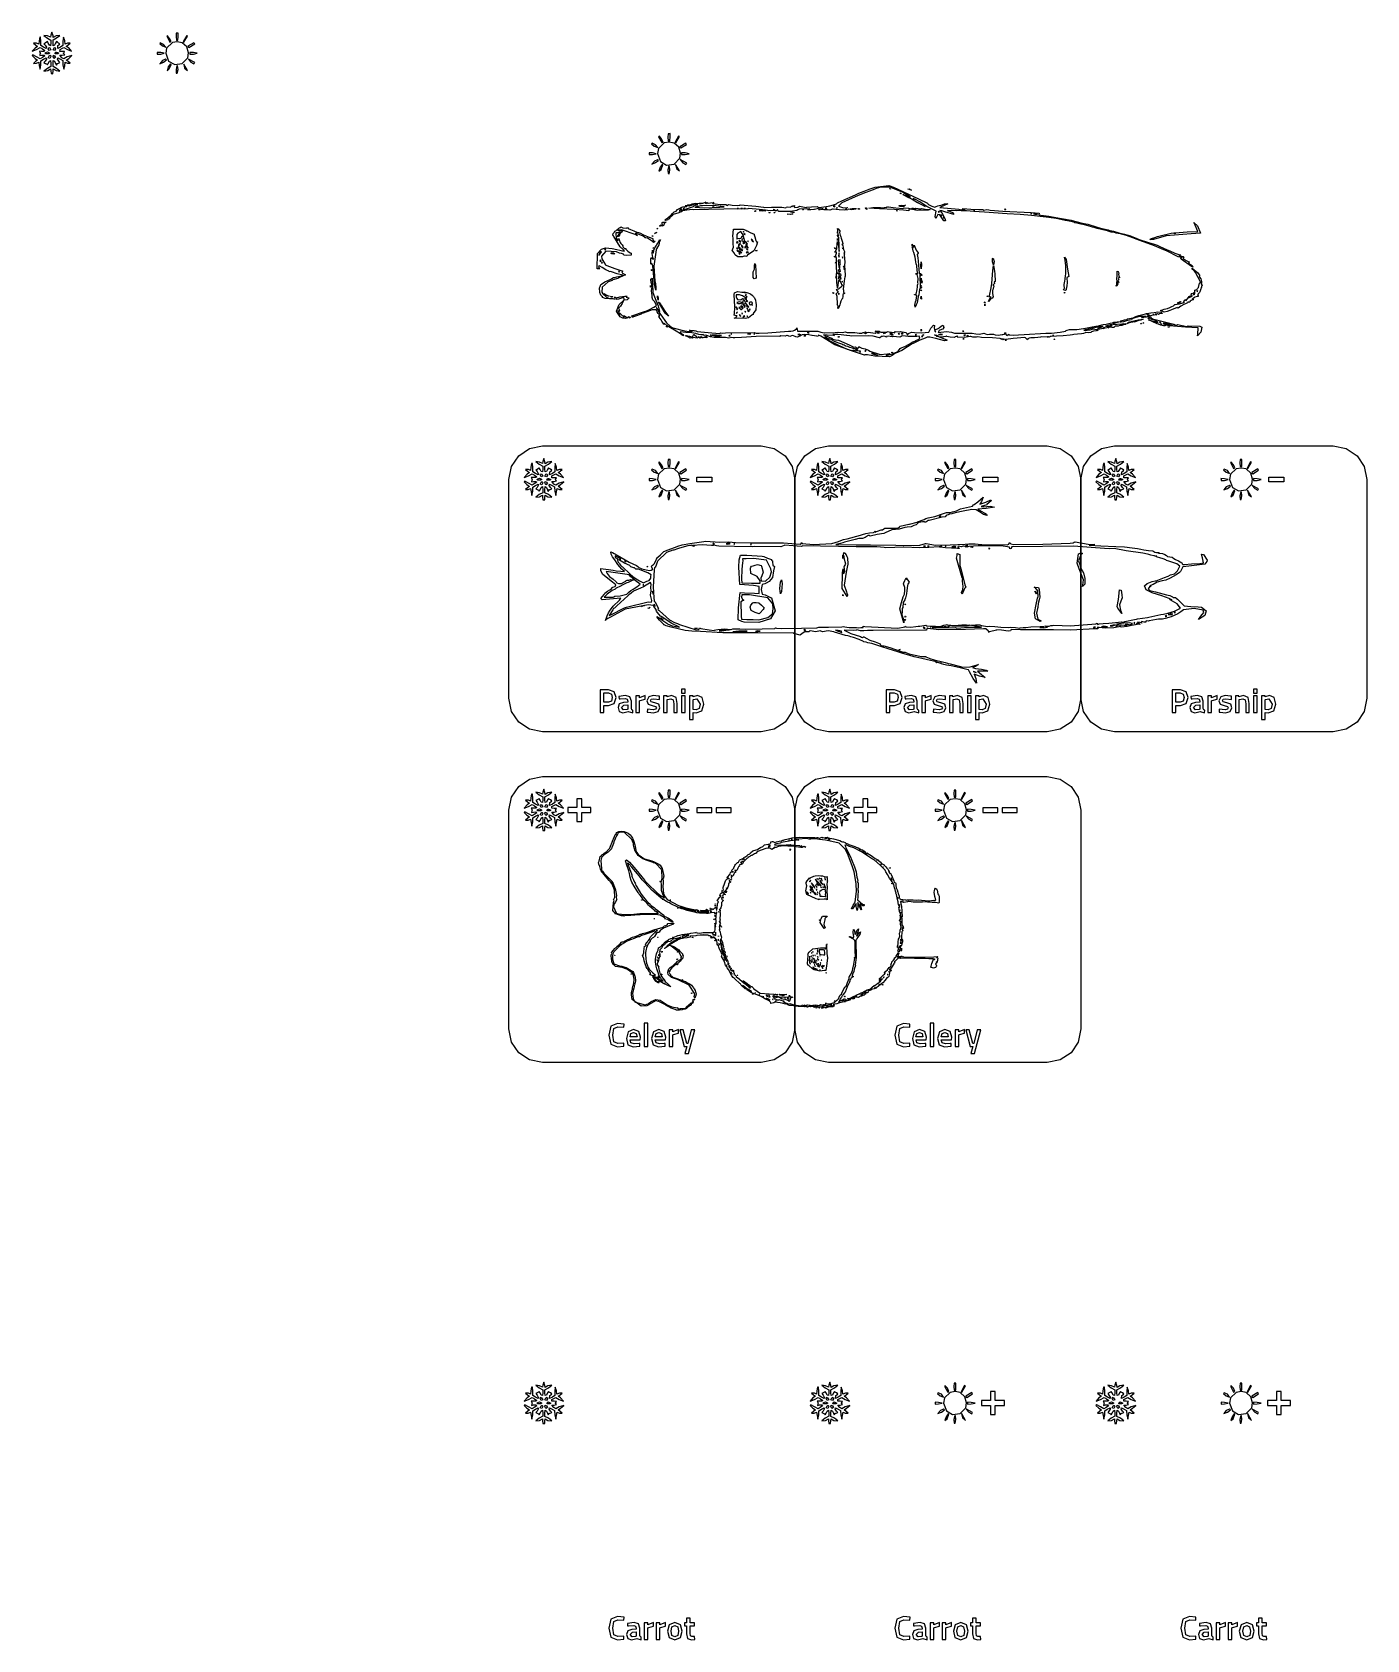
# Model space of a CAD drawing. Extents: x -7 to 58.9, y 14.2 to 93.5.
import ezdxf

# ---------------------------------------------------------------- set-up
doc = ezdxf.new("R2010")
doc.units = 0

msp = doc.modelspace()

# ---------------------------------------------------------------- linework, layer by layer
at = {"layer": 'Layer 1'}
for p, q in [((-6.743249, 92.939673), (-6.887723, 92.940181)), ((-6.887723, 92.940181), (-6.788331, 92.849126)), ((-6.788331, 92.849126), (-6.68894, 92.778894)), ((-6.634434, 92.883665), (-6.743249, 92.939673)), ((-6.616654, 93.053407), (-6.634434, 92.883665)), ((-6.587929, 93.234193), (-6.616654, 93.053407)), ((-6.542747, 93.23504), (-6.587929, 93.234193)), ((-6.52635, 93.0197), (-6.542747, 93.23504)), ((-6.526349, 92.814597), (-6.52635, 93.0197)), ((-6.398252, 92.740729), (-6.526349, 92.814597)), ((-6.198185, 93.301468), (-6.378378, 93.322014)), ((-6.378378, 93.322014), (-6.205356, 93.19125)), ((-6.315179, 92.942574), (-6.377864, 92.910807)), ((-6.377864, 92.910807), (-6.31913, 92.84018)), ((-6.31913, 92.84018), (-6.2552, 92.736304)), ((-6.251921, 92.978728), (-6.315179, 92.942574)), ((-6.210018, 93.019287), (-6.251921, 92.978728)), ((-6.168334, 92.942416), (-6.210018, 93.019287)), ((-6.205356, 93.19125), (-6.03838, 93.092095)), ((-6.054027, 93.227107), (-6.198185, 93.301468)), ((-6.110489, 92.8385), (-6.168334, 92.942416)), ((-6.048258, 92.811455), (-6.110489, 92.8385)), ((-6.03842, 93.325017), (-6.054027, 93.227107)), ((-6.03838, 92.9518), (-6.048258, 92.811455)), ((-5.98261, 93.4801), (-6.03842, 93.325017)), ((-6.03838, 93.092095), (-6.03838, 92.9518)), ((-5.925693, 93.306195), (-5.982669, 93.480165)), ((-5.982669, 93.480165), (-5.98261, 93.4801)), ((-5.929981, 92.954321), (-5.92998, 93.097)), ((-5.920103, 92.811585), (-5.929981, 92.954321)), ((-5.92998, 93.097), (-5.758697, 93.193705)), ((-5.920952, 93.21354), (-5.925693, 93.306195)), ((-5.781436, 93.294796), (-5.920952, 93.21354)), ((-5.857872, 92.83863), (-5.920103, 92.811585)), ((-5.800067, 92.942546), (-5.857872, 92.83863)), ((-5.758342, 93.019416), (-5.800067, 92.942546)), ((-5.587019, 93.322612), (-5.781436, 93.294796)), ((-5.758697, 93.193705), (-5.587019, 93.322612)), ((-5.71644, 92.978858), (-5.758342, 93.019416)), ((-5.653182, 92.942704), (-5.71644, 92.978858)), ((-5.698383, 92.678095), (-5.685937, 92.818144)), ((-5.685937, 92.818144), (-5.621632, 92.857122)), ((-5.590141, 92.908013), (-5.653182, 92.942704)), ((-5.621632, 92.857122), (-5.590141, 92.908013)), ((-5.44209, 92.8136), (-5.562838, 92.741274)), ((-5.442084, 93.018458), (-5.44209, 92.8136)), ((-5.419503, 93.231645), (-5.442084, 93.018458)), ((-5.35174, 93.054), (-5.419503, 93.231645)), ((-5.333368, 92.883843), (-5.35174, 93.054)), ((-5.216472, 92.939475), (-5.333368, 92.883843)), ((-5.279335, 92.778612), (-5.180043, 92.847717)), ((-5.080651, 92.938318), (-5.216472, 92.939475)), ((-5.180043, 92.847717), (-5.080651, 92.938318)), ((-0.642168, 92.951779), (-0.667737, 92.920709)), ((-0.667737, 92.920709), (-0.530749, 92.804819)), ((-0.642159, 92.95178), (-0.642168, 92.951779)), ((-0.472789, 92.877508), (-0.642159, 92.95178)), ((-0.530749, 92.804819), (-0.366064, 92.743353)), ((-0.366064, 92.743353), (-0.472789, 92.877508)), ((-0.041516, 92.968359), (-0.323069, 92.697522)), ((-0.283575, 93.301404), (-0.322361, 93.274142)), ((-0.322361, 93.274142), (-0.167449, 92.987534)), ((-0.176548, 93.172001), (-0.283575, 93.301404)), ((-0.283575, 93.301404), (-0.283575, 93.301404)), ((-0.102476, 93.014257), (-0.176548, 93.172001)), ((-0.167449, 92.987534), (-0.102476, 93.014257)), ((0.200035, 93.007854), (-0.041516, 92.968359)), ((0.148276, 93.422181), (0.14328, 93.260832)), ((0.14328, 93.260832), (0.158351, 93.075354)), ((0.195723, 93.427639), (0.148276, 93.422181)), ((0.158351, 93.075354), (0.232691, 93.07852)), ((0.24317, 93.4331), (0.195723, 93.427639)), ((0.446508, 92.959901), (0.200035, 93.007854)), ((0.200035, 93.007854), (0.200035, 93.007854)), ((0.232691, 93.07852), (0.243161, 93.269457)), ((0.243161, 93.269457), (0.24317, 93.4331)), ((0.675649, 92.758631), (0.446508, 92.959901)), ((0.665281, 93.310032), (0.491531, 93.006642)), ((0.491531, 93.006642), (0.531632, 92.982345)), ((0.531632, 92.982345), (0.705653, 93.288228)), ((0.705653, 93.288228), (0.665281, 93.310033)), ((0.665281, 93.310033), (0.665281, 93.310032)), ((1.01779, 92.959504), (0.726867, 92.782923)), ((0.773236, 92.723412), (1.063417, 92.897095)), ((1.023632, 92.960407), (1.01779, 92.959504)), ((1.063417, 92.897095), (1.023618, 92.960415)), ((1.023618, 92.960415), (1.023632, 92.960407)), ((-6.925659, 92.359667), (-6.960074, 92.332563)), ((-6.960074, 92.332563), (-6.816074, 92.188306)), ((-6.813362, 92.697599), (-6.955189, 92.545835)), ((-6.955189, 92.545835), (-6.745426, 92.620354)), ((-6.739618, 92.260157), (-6.925659, 92.359667)), ((-6.788396, 92.032827), (-6.887787, 91.941733)), ((-6.816074, 92.188306), (-6.689004, 92.103771)), ((-6.68894, 92.778894), (-6.813362, 92.697599)), ((-6.689004, 92.103771), (-6.788396, 92.032827)), ((-6.745426, 92.620354), (-6.564502, 92.723697)), ((-6.56547, 92.160667), (-6.739618, 92.260157)), ((-6.496799, 92.533863), (-6.604031, 92.546448)), ((-6.604031, 92.546448), (-6.578786, 92.470368)), ((-6.578786, 92.414795), (-6.588664, 92.329667)), ((-6.588664, 92.329667), (-6.491346, 92.350094)), ((-6.578786, 92.470368), (-6.540914, 92.435064)), ((-6.540914, 92.435064), (-6.578786, 92.414795)), ((-6.455173, 92.226355), (-6.56547, 92.160667)), ((-6.564502, 92.723697), (-6.446362, 92.654631)), ((-6.526355, 91.860643), (-6.52635, 92.069)), ((-6.52635, 92.069), (-6.401217, 92.142097)), ((-6.38099, 92.53169), (-6.496799, 92.533863)), ((-6.491346, 92.350094), (-6.375004, 92.350461)), ((-6.336401, 92.305813), (-6.455173, 92.226355)), ((-6.446362, 92.654631), (-6.327867, 92.572427)), ((-6.401217, 92.142097), (-6.265672, 92.215154)), ((-6.262707, 92.666882), (-6.398252, 92.740729)), ((-6.31846, 92.050113), (-6.381718, 91.977905)), ((-6.327867, 92.572427), (-6.38099, 92.53169)), ((-6.375004, 92.350461), (-6.336401, 92.305813)), ((-6.332339, 92.446569), (-6.276648, 92.475373)), ((-6.280243, 92.412253), (-6.332339, 92.446569)), ((-6.255202, 92.151303), (-6.31846, 92.050113)), ((-6.142841, 92.406919), (-6.280243, 92.412253)), ((-6.276648, 92.475373), (-6.197091, 92.501846)), ((-6.265672, 92.215154), (-6.255202, 92.151303)), ((-6.2552, 92.736304), (-6.262707, 92.666882)), ((-6.197091, 92.501846), (-6.197071, 92.501905)), ((-6.197071, 92.501905), (-6.130158, 92.469782)), ((-6.168355, 91.939105), (-6.111359, 92.052049)), ((-6.164909, 92.665388), (-6.140017, 92.727994)), ((-6.115223, 92.5786), (-6.164909, 92.665388)), ((-6.16488, 92.213727), (-6.117268, 92.304091)), ((-6.084414, 92.181782), (-6.16488, 92.213727)), ((-6.086399, 92.436118), (-6.142841, 92.406919)), ((-6.140036, 92.728013), (-6.090093, 92.707685)), ((-6.140017, 92.727994), (-6.140036, 92.728013)), ((-6.130158, 92.469782), (-6.086399, 92.436118)), ((-6.117268, 92.304091), (-6.057507, 92.338466)), ((-6.038412, 92.608787), (-6.115223, 92.5786)), ((-6.111359, 92.052049), (-6.049129, 92.088676)), ((-6.090093, 92.707685), (-6.038412, 92.608787)), ((-6.038383, 92.272185), (-6.084414, 92.181782)), ((-6.057546, 92.338466), (-6.038383, 92.272185)), ((-6.057507, 92.338466), (-6.057546, 92.338466)), ((-6.049129, 92.088676), (-6.038461, 91.939579)), ((-5.929982, 92.27203), (-5.911807, 92.337995)), ((-5.889325, 92.182872), (-5.929982, 92.27203)), ((-5.929981, 92.608783), (-5.8783, 92.707681)), ((-5.855976, 92.571405), (-5.929981, 92.608783)), ((-5.92994, 91.9392), (-5.919272, 92.088613)), ((-5.919272, 92.088613), (-5.857041, 92.051966)), ((-5.911807, 92.338014), (-5.856827, 92.313972)), ((-5.911807, 92.337995), (-5.911807, 92.338014)), ((-5.803486, 92.223608), (-5.889325, 92.182872)), ((-5.8783, 92.707681), (-5.827823, 92.728049)), ((-5.857041, 92.051966), (-5.800046, 91.93916)), ((-5.856827, 92.313972), (-5.803486, 92.223608)), ((-5.803484, 92.658726), (-5.855976, 92.571405)), ((-5.827843, 92.728049), (-5.803484, 92.658726)), ((-5.827823, 92.728049), (-5.827843, 92.728049)), ((-5.826583, 92.406272), (-5.805721, 92.485098)), ((-5.69416, 92.4052), (-5.826583, 92.406272)), ((-5.805721, 92.485098), (-5.752321, 92.497347)), ((-5.752342, 92.497362), (-5.696927, 92.478001)), ((-5.752321, 92.497347), (-5.752342, 92.497362)), ((-5.713219, 92.151299), (-5.699587, 92.215149)), ((-5.649961, 92.050149), (-5.713219, 92.151299)), ((-5.699587, 92.215149), (-5.568566, 92.146952)), ((-5.562838, 92.741274), (-5.698383, 92.678095)), ((-5.696927, 92.478001), (-5.64084, 92.4409)), ((-5.64084, 92.4409), (-5.694161, 92.405221)), ((-5.694161, 92.405221), (-5.69416, 92.4052)), ((-5.586702, 91.977901), (-5.649961, 92.050149)), ((-5.495455, 92.218517), (-5.589671, 92.349123)), ((-5.589671, 92.349123), (-5.47161, 92.34822)), ((-5.586687, 92.531466), (-5.582143, 92.617661)), ((-5.479136, 92.530958), (-5.586687, 92.531466)), ((-5.582143, 92.617661), (-5.459242, 92.685779)), ((-5.568566, 92.146952), (-5.451177, 92.078735)), ((-5.395174, 92.16247), (-5.495455, 92.218517)), ((-5.357401, 92.529124), (-5.479136, 92.530958)), ((-5.47161, 92.34822), (-5.351751, 92.367581)), ((-5.459242, 92.685779), (-5.395035, 92.724224)), ((-5.451177, 92.078735), (-5.446041, 91.866851)), ((-5.429944, 92.436469), (-5.388042, 92.468098)), ((-5.390867, 92.415548), (-5.429944, 92.436469)), ((-5.224365, 92.260972), (-5.395174, 92.16247)), ((-5.395035, 92.724224), (-5.218418, 92.620802)), ((-5.351751, 92.367581), (-5.390867, 92.415548)), ((-5.388042, 92.468098), (-5.357401, 92.529124)), ((-5.27944, 92.10502), (-5.15237, 92.18835)), ((-5.180049, 92.034433), (-5.27944, 92.10502)), ((-5.155268, 92.698916), (-5.279335, 92.778612)), ((-5.000942, 92.330335), (-5.224365, 92.260972)), ((-5.218418, 92.620802), (-5.013066, 92.546124)), ((-5.080657, 91.944702), (-5.180049, 92.034433)), ((-5.013066, 92.546124), (-5.155268, 92.698916)), ((-5.15237, 92.18835), (-5.000942, 92.330335)), ((-0.792059, 92.483064), (-0.792054, 92.4387)), ((-0.615202, 92.478174), (-0.792059, 92.483064)), ((-0.792054, 92.4387), (-0.792054, 92.3944)), ((-0.792054, 92.3944), (-0.615202, 92.399319)), ((-0.528941, 92.073724), (-0.659759, 91.923967)), ((-0.43835, 92.438747), (-0.615202, 92.478174)), ((-0.615202, 92.399319), (-0.43835, 92.438747)), ((-0.374027, 92.142335), (-0.528941, 92.073724)), ((-0.47354, 92.000295), (-0.330623, 92.106884)), ((-0.374026, 92.142335), (-0.374027, 92.142335)), ((-0.330623, 92.106884), (-0.374026, 92.142335)), ((-0.323069, 92.697522), (-0.369068, 92.447343)), ((-0.369068, 92.447343), (-0.229893, 92.053506)), ((-0.229893, 92.053506), (0.075485, 91.876554)), ((0.44405, 91.93054), (0.721322, 92.217586)), ((0.758087, 92.461194), (0.675649, 92.758631)), ((0.721322, 92.217586), (0.758087, 92.461194)), ((0.726867, 92.782923), (0.746989, 92.744102)), ((0.746989, 92.744102), (0.773236, 92.723412)), ((0.750503, 92.147155), (0.869155, 91.994904)), ((1.064876, 91.978021), (0.750503, 92.147155)), ((0.750503, 92.147155), (0.750503, 92.147155)), ((0.812541, 92.48303), (0.812545, 92.4387)), ((0.998021, 92.478107), (0.812541, 92.48303)), ((0.812545, 92.4387), (0.812545, 92.3944)), ((0.812545, 92.3944), (0.998021, 92.399319)), ((1.1835, 92.438713), (0.998021, 92.478107)), ((0.998021, 92.399319), (1.1835, 92.438713)), ((-6.887787, 91.941733), (-6.747837, 91.942891)), ((-6.747837, 91.942891), (-6.637995, 91.998227)), ((-6.637995, 91.998227), (-6.612866, 91.831073)), ((-6.612866, 91.831073), (-6.567013, 91.65815)), ((-6.567013, 91.65815), (-6.526355, 91.860643)), ((-6.210138, 91.693834), (-6.381816, 91.56226)), ((-6.381816, 91.56226), (-6.18892, 91.589581)), ((-6.381718, 91.977905), (-6.304591, 91.941693)), ((-6.304591, 91.941693), (-6.251902, 91.912474)), ((-6.251902, 91.912474), (-6.21004, 91.862788)), ((-6.03846, 91.7904), (-6.210138, 91.693834)), ((-6.21004, 91.862788), (-6.168355, 91.939105)), ((-6.18892, 91.589581), (-6.047488, 91.671647)), ((-6.047488, 91.671647), (-6.042747, 91.577451)), ((-6.042747, 91.577451), (-6.028918, 91.442538)), ((-6.038461, 91.939579), (-6.03846, 91.7904)), ((-6.028918, 91.442538), (-6.02892, 91.4425)), ((-6.02892, 91.4425), (-5.940987, 91.430449)), ((-5.940987, 91.430449), (-5.929924, 91.565993)), ((-5.929943, 91.789768), (-5.92994, 91.9392)), ((-5.758265, 91.692925), (-5.929943, 91.789768)), ((-5.929924, 91.565993), (-5.923207, 91.672951)), ((-5.923207, 91.672951), (-5.778219, 91.589858)), ((-5.800046, 91.93916), (-5.762845, 91.857015)), ((-5.778219, 91.589858), (-5.586587, 91.561667)), ((-5.762845, 91.857015), (-5.702215, 91.941551)), ((-5.586587, 91.561667), (-5.758265, 91.692925)), ((-5.702215, 91.941551), (-5.668057, 91.944119)), ((-5.668057, 91.944119), (-5.586702, 91.977901)), ((-5.446041, 91.866851), (-5.396335, 91.654934)), ((-5.396335, 91.654934), (-5.351727, 91.826612)), ((-5.351727, 91.826612), (-5.329146, 91.998014)), ((-5.329146, 91.998014), (-5.217822, 91.945464)), ((-5.217822, 91.945464), (-5.080657, 91.944702)), ((-0.659759, 91.923967), (-0.47354, 92.000295)), ((-0.24449, 91.772424), (-0.304643, 91.578825)), ((-0.304643, 91.578825), (-0.198355, 91.668363)), ((-0.136114, 91.909578), (-0.24449, 91.772424)), ((-0.198355, 91.668363), (-0.104742, 91.89)), ((-0.136114, 91.909577), (-0.136114, 91.909578)), ((-0.104742, 91.89), (-0.136114, 91.909577)), ((0.075485, 91.876554), (0.44405, 91.93054)), ((0.186249, 91.822873), (0.139643, 91.637429)), ((0.139643, 91.637429), (0.151863, 91.45741)), ((0.151863, 91.45741), (0.199313, 91.450199)), ((0.217886, 91.814954), (0.186243, 91.822874)), ((0.186243, 91.822874), (0.186249, 91.822873)), ((0.199313, 91.450199), (0.239448, 91.630049)), ((0.239448, 91.630049), (0.217886, 91.814954)), ((0.521853, 91.908872), (0.56273, 91.708499)), ((0.521853, 91.908871), (0.521853, 91.908872)), ((0.705746, 91.589306), (0.521853, 91.908871)), ((0.56273, 91.708499), (0.705746, 91.589306)), ((0.869155, 91.994904), (1.021809, 91.912949)), ((1.021809, 91.912949), (1.064876, 91.978021)), ((23.986955, 88.345004), (23.948169, 88.317742)), ((23.948169, 88.317742), (24.103081, 88.031134)), ((24.093982, 88.215601), (23.986955, 88.345004)), ((23.986955, 88.345004), (23.986955, 88.345004)), ((24.168054, 88.057857), (24.093982, 88.215601)), ((24.103081, 88.031134), (24.168054, 88.057857)), ((24.470565, 88.051454), (24.229014, 88.011959)), ((24.418806, 88.465781), (24.41381, 88.304432)), ((24.41381, 88.304432), (24.428881, 88.118954)), ((24.466253, 88.471239), (24.418806, 88.465781)), ((24.428881, 88.118954), (24.503221, 88.12212)), ((24.5137, 88.4767), (24.466253, 88.471239)), ((24.717038, 88.003501), (24.470565, 88.051454)), ((24.470565, 88.051454), (24.470565, 88.051454)), ((24.503221, 88.12212), (24.513691, 88.313057)), ((24.513691, 88.313057), (24.5137, 88.4767)), ((24.935811, 88.353632), (24.762061, 88.050242)), ((24.762061, 88.050242), (24.802162, 88.025945)), ((24.802162, 88.025945), (24.976183, 88.331828)), ((24.976183, 88.331828), (24.935811, 88.353633)), ((24.935811, 88.353633), (24.935811, 88.353632)), ((23.478471, 87.526664), (23.4784, 87.4823)), ((23.4784, 87.4823), (23.4784, 87.4379)), ((23.4784, 87.4379), (23.655252, 87.442819)), ((23.655252, 87.521674), (23.478471, 87.526664)), ((23.628362, 87.995379), (23.602793, 87.964309)), ((23.602793, 87.964309), (23.739781, 87.848419)), ((23.628371, 87.99538), (23.628362, 87.995379)), ((23.797741, 87.921108), (23.628371, 87.99538)), ((23.832104, 87.482247), (23.655252, 87.521674)), ((23.655252, 87.442819), (23.832104, 87.482247)), ((23.739781, 87.848419), (23.904466, 87.786953)), ((23.904466, 87.786953), (23.797741, 87.921108)), ((23.947461, 87.741122), (23.901462, 87.490943)), ((23.901462, 87.490943), (24.040637, 87.097106)), ((24.229014, 88.011959), (23.947461, 87.741122)), ((24.71458, 86.97414), (24.991852, 87.261186)), ((24.946179, 87.802231), (24.717038, 88.003501)), ((25.028617, 87.504794), (24.946179, 87.802231)), ((24.991852, 87.261186), (25.028617, 87.504794)), ((25.28832, 88.003104), (24.997397, 87.826523)), ((24.997397, 87.826523), (25.017519, 87.787702)), ((25.017519, 87.787702), (25.043766, 87.767012)), ((25.043766, 87.767012), (25.333947, 87.940695)), ((25.083071, 87.52663), (25.083, 87.4823)), ((25.083, 87.4823), (25.083, 87.438)), ((25.083, 87.438), (25.268476, 87.442919)), ((25.268476, 87.521707), (25.083071, 87.52663)), ((25.453955, 87.482313), (25.268476, 87.521707)), ((25.268476, 87.442919), (25.453955, 87.482313)), ((25.294162, 88.004007), (25.28832, 88.003104)), ((25.333947, 87.940695), (25.294148, 88.004015)), ((25.294148, 88.004015), (25.294162, 88.004007)), ((23.741589, 87.117324), (23.610771, 86.967567)), ((23.610771, 86.967567), (23.79699, 87.043895)), ((23.896503, 87.185935), (23.741589, 87.117324)), ((23.79699, 87.043895), (23.939907, 87.150484)), ((23.896504, 87.185935), (23.896503, 87.185935)), ((23.939907, 87.150484), (23.896504, 87.185935)), ((24.02604, 86.816024), (23.965887, 86.622425)), ((23.965887, 86.622425), (24.072175, 86.711963)), ((24.134416, 86.953178), (24.02604, 86.816024)), ((24.040637, 87.097106), (24.346015, 86.920154)), ((24.072175, 86.711963), (24.165788, 86.9336)), ((24.134416, 86.953177), (24.134416, 86.953178)), ((24.165788, 86.9336), (24.134416, 86.953177)), ((24.346015, 86.920154), (24.71458, 86.97414)), ((24.456779, 86.866473), (24.410173, 86.681029)), ((24.410173, 86.681029), (24.422393, 86.50101)), ((24.422393, 86.50101), (24.469843, 86.493799)), ((24.488416, 86.858554), (24.456773, 86.866474)), ((24.456773, 86.866474), (24.456779, 86.866473)), ((24.469843, 86.493799), (24.509978, 86.673649)), ((24.509978, 86.673649), (24.488416, 86.858554)), ((24.792383, 86.952472), (24.83326, 86.752099)), ((24.792383, 86.952471), (24.792383, 86.952472)), ((24.976276, 86.632906), (24.792383, 86.952471)), ((24.83326, 86.752099), (24.976276, 86.632906)), ((25.021033, 87.190755), (25.139685, 87.038504)), ((25.335406, 87.021621), (25.021033, 87.190755)), ((25.021033, 87.190755), (25.021033, 87.190755)), ((25.139685, 87.038504), (25.292339, 86.956549)), ((25.292339, 86.956549), (25.335406, 87.021621)), ((34.088467, 85.63752), (34.345114, 85.737393)), ((34.539178, 85.704351), (34.168474, 85.57748)), ((34.345114, 85.737393), (34.644532, 85.837291)), ((34.687381, 85.767947), (34.539178, 85.704351)), ((34.644532, 85.837291), (35.306049, 85.910295)), ((34.915507, 85.828024), (34.687381, 85.767947)), ((35.36688, 85.837023), (34.915507, 85.828024)), ((35.306049, 85.910295), (35.540321, 85.836016)), ((35.343372, 85.763776), (35.370183, 85.774984)), ((35.387647, 85.735588), (35.343372, 85.763776)), ((35.984847, 85.586996), (35.36688, 85.837023)), ((35.370183, 85.774984), (35.387624, 85.735587)), ((35.387624, 85.735587), (35.387647, 85.735588)), ((35.540321, 85.836016), (36.768961, 85.256851)), ((36.255714, 85.739684), (36.310257, 85.751411)), ((36.33216, 85.725366), (36.255714, 85.739684)), ((36.310257, 85.751411), (36.434169, 85.678564)), ((36.369506, 85.707539), (36.33216, 85.725366)), ((36.434186, 85.67856), (36.369506, 85.707539)), ((36.434169, 85.678564), (36.434186, 85.67856)), ((25.089257, 84.838067), (25.202426, 84.871454)), ((25.202426, 84.871454), (25.233361, 84.858935)), ((25.2723, 84.751202), (25.669093, 84.886527)), ((25.291526, 84.851594), (25.291526, 84.937142)), ((25.291526, 84.937142), (25.319582, 84.872984)), ((25.319582, 84.872984), (25.291526, 84.851591)), ((25.348315, 84.911967), (25.390173, 84.955982)), ((25.462382, 84.894663), (25.348315, 84.911967)), ((25.390173, 84.955982), (25.446482, 84.963346)), ((25.446482, 84.963346), (25.532949, 84.978871)), ((25.612091, 84.936428), (25.462382, 84.894663)), ((25.532949, 84.978871), (25.604931, 85.007288)), ((25.604931, 85.007288), (25.776024, 85.044808)), ((25.690506, 84.973837), (25.612091, 84.936428)), ((25.669093, 84.886527), (25.69048, 84.90892)), ((25.69048, 84.90892), (25.768895, 84.937873)), ((25.808006, 84.999029), (25.690506, 84.973837)), ((25.909638, 84.878849), (25.733102, 84.838248)), ((25.768895, 84.937873), (25.889054, 84.9641)), ((25.776024, 85.044808), (25.947119, 85.02023)), ((25.889054, 84.9641), (25.808006, 84.999029)), ((26.019113, 84.910038), (25.909638, 84.878849)), ((25.947119, 85.02023), (26.046726, 85.022584)), ((25.975635, 85.048377), (26.095011, 85.048552)), ((26.019912, 85.033792), (25.975635, 85.048377)), ((26.07503, 84.908864), (26.019113, 84.910038)), ((26.046726, 85.022584), (26.019912, 85.033792)), ((26.123101, 84.90959), (26.07503, 84.908864)), ((26.095011, 85.048552), (26.136083, 85.045543)), ((26.67411, 84.921605), (26.123101, 84.90959)), ((26.136083, 85.045543), (26.283144, 85.095588)), ((26.283144, 85.095588), (26.251294, 85.079943)), ((26.251294, 85.079943), (26.274902, 85.033064)), ((26.274902, 85.033064), (26.330232, 85.05445)), ((26.330232, 85.05445), (26.342991, 85.079937)), ((26.342991, 85.079937), (26.389624, 85.050664)), ((26.389624, 85.050664), (26.517475, 85.054195)), ((26.517475, 85.054195), (26.675019, 85.081114)), ((26.675019, 85.081114), (26.608474, 85.04965)), ((26.608474, 85.04965), (26.628554, 85.02052)), ((26.615999, 84.852895), (26.657857, 84.880167)), ((26.628554, 85.02052), (26.743148, 85.007905)), ((26.657857, 84.880167), (26.674734, 84.841685)), ((26.674123, 84.921556), (26.67411, 84.921605)), ((27.016314, 84.882656), (26.674123, 84.921556)), ((26.743148, 85.007905), (26.994465, 84.983544)), ((26.994465, 84.983544), (27.210288, 84.976585)), ((27.187409, 84.864206), (27.016314, 84.882656)), ((27.210288, 84.976585), (27.261365, 84.977503)), ((27.261365, 84.977503), (27.354725, 84.927275)), ((27.354725, 84.927275), (27.390695, 84.952846)), ((27.390695, 84.952846), (27.408938, 84.974893)), ((27.408938, 84.974893), (27.586834, 84.949066)), ((27.586834, 84.949066), (27.852029, 84.927765)), ((27.852029, 84.927765), (27.954284, 84.942703)), ((27.954284, 84.942703), (27.980835, 84.957635)), ((27.980835, 84.957635), (28.748932, 84.892829)), ((28.748932, 84.892829), (29.128744, 84.848539)), ((30.441054, 84.847564), (30.616616, 84.93237)), ((30.501925, 84.883713), (30.501908, 84.883707)), ((30.501908, 84.883707), (30.517881, 84.867749)), ((30.553066, 84.903183), (30.501925, 84.883713)), ((30.517881, 84.867749), (30.553066, 84.903183)), ((30.616616, 84.93237), (30.680773, 84.905437)), ((30.648532, 84.896915), (30.628918, 84.879003)), ((30.628918, 84.879003), (30.675417, 84.82988)), ((30.680773, 84.905437), (30.648532, 84.896915)), ((30.851861, 84.862339), (30.901764, 84.89808)), ((30.901764, 84.89808), (31.065732, 84.865151)), ((31.500168, 84.85678), (31.768005, 84.885295)), ((31.768005, 84.885295), (31.792473, 84.869925)), ((31.792473, 84.869925), (31.857088, 84.837578)), ((32.111353, 84.862293), (32.322847, 84.887518)), ((32.322847, 84.887518), (32.392883, 84.908904)), ((32.392883, 84.908904), (32.575856, 84.968321)), ((32.667935, 84.902662), (32.571176, 84.896188)), ((32.571176, 84.896188), (32.571176, 84.896168)), ((32.571176, 84.896168), (32.637721, 84.870348)), ((32.575856, 84.968321), (32.726644, 85.011263)), ((32.637721, 84.870348), (32.667935, 84.902662)), ((32.726644, 85.011263), (32.77419, 85.056874)), ((32.77419, 85.056874), (32.994809, 85.165119)), ((32.99112, 85.056203), (32.819585, 84.903339)), ((32.819585, 84.903339), (33.071409, 84.80854)), ((33.800829, 85.421885), (32.99112, 85.056203)), ((32.994809, 85.165119), (33.660734, 85.451413)), ((33.660734, 85.451413), (33.831828, 85.53617)), ((34.168474, 85.57748), (33.800829, 85.421885)), ((33.831828, 85.53617), (34.088467, 85.63752)), ((35.229834, 84.850479), (35.241687, 84.880131)), ((35.241687, 84.880131), (35.271902, 84.856365)), ((35.826514, 84.925758), (35.913497, 84.93702)), ((35.833061, 84.876773), (35.826514, 84.925758)), ((35.911979, 84.87861), (35.833061, 84.876773)), ((35.903941, 85.506443), (35.854696, 85.557979)), ((35.854696, 85.557979), (35.9213, 85.52382)), ((35.9213, 85.52382), (35.903887, 85.506443)), ((35.903887, 85.506443), (35.903941, 85.506443)), ((36.047431, 84.88534), (35.911979, 84.87861)), ((35.913497, 84.93702), (36.0386, 84.931854)), ((36.372143, 85.34342), (35.984847, 85.586996)), ((36.194489, 85.350538), (36.002454, 85.470594)), ((36.002454, 85.470594), (36.111671, 85.438559)), ((36.0386, 84.931854), (36.139, 84.944358)), ((36.139, 84.944358), (36.047213, 84.885373)), ((36.047213, 84.885373), (36.047431, 84.88534)), ((36.111671, 85.438559), (36.229386, 85.417173)), ((36.448407, 85.241093), (36.194489, 85.350538)), ((36.229386, 85.417173), (36.227411, 85.396087)), ((36.227411, 85.396087), (36.238333, 85.377161)), ((36.238333, 85.377161), (36.314724, 85.363243)), ((36.314724, 85.363243), (36.372143, 85.34342)), ((36.45964, 85.229387), (36.448407, 85.241093)), ((36.72319, 85.063605), (36.45964, 85.229387)), ((36.59783, 85.246883), (36.508408, 85.269662)), ((36.508408, 85.269662), (36.551179, 85.183788)), ((36.551179, 85.183788), (36.558714, 85.173194)), ((36.558714, 85.173194), (37.096846, 84.87475)), ((36.844613, 85.103147), (36.59783, 85.246883)), ((36.815465, 85.027706), (36.72319, 85.063605)), ((36.768961, 85.256851), (37.213802, 85.038991)), ((37.096846, 84.87475), (36.815465, 85.027706)), ((36.9403, 85.051173), (36.844613, 85.103147)), ((37.181168, 84.873021), (36.9403, 85.051173)), ((37.252452, 84.837803), (37.181168, 84.873021)), ((37.213802, 85.038991), (37.233021, 85.017965)), ((37.233021, 85.017965), (37.274816, 84.984107)), ((37.274816, 84.984107), (37.305747, 84.957875)), ((37.305747, 84.957875), (37.334525, 84.94592)), ((37.334525, 84.94592), (37.428028, 84.893737)), ((37.428028, 84.893737), (37.581641, 84.85188)), ((37.581641, 84.85188), (37.651249, 84.880395)), ((37.651249, 84.880395), (37.736206, 84.905227)), ((37.736206, 84.905227), (37.937713, 84.966495)), ((38.221126, 85.013492), (37.857446, 84.851919)), ((37.937713, 84.966495), (38.050723, 85.00996)), ((38.050723, 85.00996), (38.221126, 85.013492)), ((24.120835, 84.096928), (24.164849, 84.109773)), ((24.138352, 83.915375), (24.120835, 84.096928)), ((24.164849, 84.109773), (24.321975, 84.106895)), ((24.2507, 84.0887), (24.219961, 84.035843)), ((24.321975, 84.106895), (24.250687, 84.088682)), ((24.250687, 84.088682), (24.2507, 84.0887)), ((24.257809, 84.223132), (24.314837, 84.259894)), ((24.289593, 84.18036), (24.257809, 84.223132)), ((24.386091, 84.200189), (24.289593, 84.18036)), ((24.314837, 84.259894), (24.35761, 84.291574)), ((24.35761, 84.291574), (24.40751, 84.317846)), ((24.403225, 84.24115), (24.386091, 84.200189)), ((24.481045, 84.265204), (24.403225, 84.24115)), ((24.40751, 84.317846), (24.543461, 84.431242)), ((24.487979, 84.312051), (24.481045, 84.265204)), ((24.535853, 84.344391), (24.487979, 84.312051)), ((24.64555, 84.456155), (24.535853, 84.344391)), ((24.543461, 84.431242), (24.571192, 84.459011)), ((24.571192, 84.459011), (24.637534, 84.538712)), ((24.637534, 84.538712), (24.721161, 84.61367)), ((24.676419, 84.478889), (24.64555, 84.456155)), ((24.949342, 84.572169), (24.676419, 84.478889)), ((24.721161, 84.61367), (24.775379, 84.624964)), ((24.775379, 84.624964), (24.815144, 84.651183)), ((24.815144, 84.651183), (24.874984, 84.725069)), ((24.874984, 84.725069), (24.949261, 84.769136)), ((24.949261, 84.769136), (24.977774, 84.794564)), ((25.015882, 84.594955), (24.949342, 84.572169)), ((25.027209, 84.669251), (24.972532, 84.671543)), ((24.972532, 84.671543), (24.9726, 84.6715)), ((24.9726, 84.6715), (24.989799, 84.654275)), ((24.977774, 84.794564), (25.006289, 84.751792)), ((24.989799, 84.654275), (25.027209, 84.669251)), ((25.006289, 84.751792), (25.06332, 84.709019)), ((25.101432, 84.61396), (25.015882, 84.594955)), ((25.02372, 84.8105), (25.089257, 84.838067)), ((25.09498, 84.735948), (25.02372, 84.8105)), ((25.06332, 84.709019), (25.101317, 84.613966)), ((25.148673, 84.667175), (25.09498, 84.735948)), ((25.101317, 84.613966), (25.101432, 84.61396)), ((25.348512, 84.700909), (25.148673, 84.667175)), ((25.192355, 84.794777), (25.166258, 84.75362)), ((25.166258, 84.75362), (25.2723, 84.751202)), ((25.233361, 84.858935), (25.192355, 84.794777)), ((25.291526, 84.851591), (25.291526, 84.851594)), ((25.602195, 84.725957), (25.348512, 84.700909)), ((25.666158, 84.706082), (25.602195, 84.725957)), ((27.170348, 84.73943), (25.666158, 84.706082)), ((25.733102, 84.838248), (26.203609, 84.808798)), ((26.203609, 84.808798), (26.973541, 84.84144)), ((26.67473, 84.841691), (26.615999, 84.852895)), ((26.674734, 84.841685), (26.67473, 84.841691)), ((26.973541, 84.84144), (27.187409, 84.864206)), ((28.346198, 84.771306), (27.170348, 84.73943)), ((27.82187, 84.78499), (27.857513, 84.770602)), ((27.893156, 84.78499), (27.82187, 84.78499)), ((27.82187, 84.78499), (27.82187, 84.78499)), ((27.857513, 84.770602), (27.893156, 84.78499)), ((28.007765, 84.785907), (28.042884, 84.771709)), ((28.007765, 84.785837), (28.007765, 84.785907)), ((28.09331, 84.784855), (28.007765, 84.785837)), ((28.042884, 84.771709), (28.09331, 84.784855)), ((28.16406, 84.78499), (28.199701, 84.770602)), ((28.235345, 84.78499), (28.16406, 84.78499)), ((28.16406, 84.78499), (28.16406, 84.78499)), ((28.199701, 84.770602), (28.235345, 84.78499)), ((28.370582, 84.774511), (28.346198, 84.771306)), ((28.758665, 84.739613), (28.370582, 84.774511)), ((28.674551, 84.638113), (28.733084, 84.685778)), ((28.7272, 84.6319), (28.674551, 84.638113)), ((28.733084, 84.685778), (28.727186, 84.6319)), ((28.727186, 84.6319), (28.7272, 84.6319)), ((29.228929, 84.698005), (28.758665, 84.739613)), ((28.905651, 84.68474), (29.089578, 84.688468)), ((29.056812, 84.655722), (28.905651, 84.68474)), ((29.240742, 84.659449), (29.056812, 84.655722)), ((29.089578, 84.688468), (29.240742, 84.659449)), ((29.128744, 84.848539), (29.16661, 84.835878)), ((29.16661, 84.835878), (29.528221, 84.849495)), ((29.326459, 84.680936), (29.228929, 84.698005)), ((29.697008, 84.66626), (29.326459, 84.680936)), ((29.426094, 84.570931), (29.390449, 84.585318)), ((29.390449, 84.585318), (29.461738, 84.585318)), ((29.461738, 84.585318), (29.426094, 84.570931)), ((29.426094, 84.570931), (29.426094, 84.570931)), ((29.528221, 84.849495), (30.03654, 84.852306)), ((29.63633, 84.72677), (29.609462, 84.715613)), ((29.609462, 84.715613), (29.67172, 84.691375)), ((29.636355, 84.72677), (29.63633, 84.72677)), ((29.698616, 84.702533), (29.636355, 84.72677)), ((29.637622, 84.573611), (29.681637, 84.602983)), ((29.695763, 84.576293), (29.637622, 84.573611)), ((29.67172, 84.691375), (29.698616, 84.702533)), ((29.681637, 84.602983), (29.695833, 84.576339)), ((29.695833, 84.576339), (29.695763, 84.576293)), ((29.775249, 84.669006), (29.697008, 84.66626)), ((29.816061, 84.737659), (29.775249, 84.669006)), ((29.84732, 84.6689), (29.816061, 84.737659)), ((29.881985, 84.630012), (29.84732, 84.6689)), ((30.10242, 84.629479), (29.881985, 84.630012)), ((30.03654, 84.852306), (30.228589, 84.817768)), ((30.458691, 84.630461), (30.10242, 84.629479)), ((30.228589, 84.817768), (30.252606, 84.843039)), ((30.252606, 84.843039), (30.331462, 84.864602)), ((30.286592, 84.494662), (30.580885, 84.519776)), ((30.450611, 84.476414), (30.286592, 84.494662)), ((30.331462, 84.864602), (30.441054, 84.847564)), ((30.580885, 84.519776), (30.450611, 84.476422)), ((30.450611, 84.476422), (30.450611, 84.476414)), ((30.769688, 84.687674), (30.458691, 84.630461)), ((30.466929, 84.619481), (30.52396, 84.621058)), ((30.52396, 84.594969), (30.466929, 84.619481)), ((30.52396, 84.621058), (30.623768, 84.594983)), ((30.623768, 84.568893), (30.52396, 84.594969)), ((30.623768, 84.594983), (30.623768, 84.568908)), ((30.623768, 84.568908), (30.623768, 84.568893)), ((30.675417, 84.82988), (30.81622, 84.847584)), ((30.820962, 84.70906), (30.769688, 84.687674)), ((30.81622, 84.847584), (30.851861, 84.862339)), ((30.886912, 84.742957), (30.820962, 84.70906)), ((31.411582, 84.760157), (30.886912, 84.742957)), ((31.063388, 84.711283), (31.0462, 84.728509)), ((31.0462, 84.728509), (31.100875, 84.726217)), ((31.063467, 84.71124), (31.063388, 84.711283)), ((31.100875, 84.726217), (31.063467, 84.71124)), ((31.065732, 84.865151), (31.23327, 84.832058)), ((31.23327, 84.832058), (31.271531, 84.841679)), ((31.271531, 84.841679), (31.500168, 84.85678)), ((31.320542, 84.712048), (31.365148, 84.737574)), ((31.455328, 84.713222), (31.320542, 84.712048)), ((31.365148, 84.737574), (31.411582, 84.760157)), ((31.612331, 84.725387), (31.455328, 84.713222)), ((31.65033, 84.738428), (31.612331, 84.725387)), ((31.77295, 84.766047), (31.65033, 84.738428)), ((31.923149, 84.793627), (31.77295, 84.766047)), ((31.861868, 84.711283), (31.84468, 84.728511)), ((31.84468, 84.728511), (31.899355, 84.726219)), ((31.857088, 84.837578), (32.111353, 84.862293)), ((31.861947, 84.711242), (31.861868, 84.711283)), ((31.899355, 84.726219), (31.861947, 84.711242)), ((32.078072, 84.759624), (31.923149, 84.793627)), ((31.93549, 84.736939), (32.00678, 84.74924)), ((32.106587, 84.715585), (31.93549, 84.736939)), ((32.00678, 84.74924), (32.078072, 84.759624)), ((32.277678, 84.709372), (32.106587, 84.715585)), ((32.206218, 84.804934), (32.163447, 84.763948)), ((32.163447, 84.763948), (32.206218, 84.755799)), ((32.248991, 84.796786), (32.206218, 84.804934)), ((32.206218, 84.804934), (32.206218, 84.804934)), ((32.206218, 84.755799), (32.248991, 84.796786)), ((32.406002, 84.704533), (32.277678, 84.709372)), ((32.53476, 84.747514), (32.406002, 84.704533)), ((32.557846, 84.744636), (32.53476, 84.747514)), ((32.862282, 84.713342), (32.557846, 84.744636)), ((32.728334, 84.814072), (32.728413, 84.8141)), ((32.783006, 84.811851), (32.728334, 84.814072)), ((32.728413, 84.8141), (32.7456, 84.796875)), ((32.7456, 84.796875), (32.783006, 84.811851)), ((33.098967, 84.70106), (32.862282, 84.713342)), ((33.071409, 84.80854), (33.254455, 84.836669)), ((33.267682, 84.718947), (33.098967, 84.70106)), ((33.176375, 84.787344), (33.171154, 84.777716)), ((33.171154, 84.777716), (33.225826, 84.751758)), ((33.276186, 84.810653), (33.176375, 84.787344)), ((33.225826, 84.751758), (33.267682, 84.718947)), ((33.254455, 84.836669), (33.276186, 84.810653)), ((33.304325, 84.744661), (33.503935, 84.780305)), ((33.487301, 84.709011), (33.304325, 84.744661)), ((33.684653, 84.744661), (33.487301, 84.709011)), ((33.503935, 84.780305), (33.7013, 84.7803)), ((33.684705, 84.744656), (33.684653, 84.744661)), ((33.7013, 84.7803), (33.684705, 84.744656)), ((33.819287, 84.737532), (33.805429, 84.788198)), ((33.805429, 84.788198), (33.874661, 84.765733)), ((33.819335, 84.737538), (33.819287, 84.737532)), ((33.874661, 84.765733), (33.819335, 84.737538)), ((34.172501, 84.763607), (34.152802, 84.806118)), ((34.152802, 84.806118), (34.188249, 84.805328)), ((34.235087, 84.737532), (34.172501, 84.763607)), ((34.188249, 84.805328), (34.235078, 84.737506)), ((34.235078, 84.737506), (34.235087, 84.737532)), ((34.325339, 84.789562), (34.516245, 84.823564)), ((34.850876, 84.758634), (34.325339, 84.789562)), ((34.516245, 84.823564), (34.896045, 84.821919)), ((35.583589, 84.73488), (34.850876, 84.758634)), ((34.896045, 84.821919), (35.074271, 84.807623)), ((35.074271, 84.807623), (35.100828, 84.824509)), ((35.100828, 84.824509), (35.174507, 84.839315)), ((35.174507, 84.839315), (35.229834, 84.850479)), ((35.271902, 84.856365), (35.657127, 84.816248)), ((36.027589, 84.691605), (35.583589, 84.73488)), ((35.657127, 84.816248), (36.006444, 84.784574)), ((35.685569, 84.680176), (35.71238, 84.691378)), ((35.729844, 84.651988), (35.685569, 84.680176)), ((35.71238, 84.691378), (35.729821, 84.65198)), ((35.729821, 84.65198), (35.729844, 84.651988)), ((36.006444, 84.784574), (36.041826, 84.794588)), ((36.291362, 84.669414), (36.027589, 84.691605)), ((36.041826, 84.794588), (36.072436, 84.807544)), ((36.072436, 84.807544), (36.277081, 84.801789)), ((36.277081, 84.801789), (36.384004, 84.763059)), ((36.305614, 84.717876), (36.291362, 84.669414)), ((36.319866, 84.734227), (36.305614, 84.717876)), ((36.384004, 84.763059), (36.319847, 84.734289)), ((36.319847, 84.734289), (36.319866, 84.734227)), ((36.399692, 84.744664), (36.467352, 84.797829)), ((36.71696, 84.680709), (36.399692, 84.744664)), ((36.467352, 84.797829), (36.510648, 84.792074)), ((36.510648, 84.792074), (36.584551, 84.759472)), ((36.584551, 84.759472), (36.639488, 84.724639)), ((36.604758, 84.79229), (36.631174, 84.798045)), ((36.639488, 84.724639), (36.604758, 84.79229)), ((36.631174, 84.798045), (36.738114, 84.783343)), ((37.253557, 84.701139), (36.71696, 84.680709)), ((36.738114, 84.783343), (36.783368, 84.761859)), ((36.783368, 84.761859), (36.811884, 84.76598)), ((36.811884, 84.76598), (36.868066, 84.76598)), ((36.868066, 84.76598), (36.896581, 84.762318)), ((36.896581, 84.762318), (36.93268, 84.772031)), ((36.93268, 84.772031), (37.110906, 84.748565)), ((37.110906, 84.748565), (37.353284, 84.737898)), ((37.654113, 84.648178), (37.252452, 84.837803)), ((37.353284, 84.737898), (37.253485, 84.701045)), ((37.253485, 84.701045), (37.253557, 84.701139)), ((37.591719, 84.380973), (37.654113, 84.648178)), ((37.627753, 84.281242), (37.591719, 84.380973)), ((37.651827, 84.311555), (37.627753, 84.281242)), ((37.67432, 84.389974), (37.651827, 84.311555)), ((37.731481, 84.483411), (37.67432, 84.389974)), ((37.918162, 84.457251), (37.731481, 84.483411)), ((37.781073, 84.652042), (37.75256, 84.623527)), ((37.75256, 84.623527), (37.781073, 84.595006)), ((37.809588, 84.623527), (37.781073, 84.652042)), ((37.781073, 84.652042), (37.781073, 84.652042)), ((37.781073, 84.595006), (37.809588, 84.623527)), ((37.857446, 84.851919), (37.821866, 84.82687)), ((37.821866, 84.82687), (38.758916, 84.754229)), ((38.027218, 84.175349), (37.823197, 84.475361)), ((37.823197, 84.475361), (37.870283, 84.444969)), ((37.929251, 84.661803), (37.834989, 84.679677)), ((37.834989, 84.679677), (37.932612, 84.55888)), ((37.870283, 84.444969), (37.928689, 84.395304)), ((37.928689, 84.395304), (37.918162, 84.457251)), ((38.072465, 84.618933), (37.929251, 84.661803)), ((37.932612, 84.55888), (38.081399, 84.282627)), ((37.987908, 84.355206), (37.988021, 84.355211)), ((38.037023, 84.324795), (37.987908, 84.355206)), ((37.988021, 84.355211), (38.042893, 84.281336)), ((38.102961, 84.166709), (38.027218, 84.175349)), ((38.042893, 84.281336), (38.037023, 84.324795)), ((38.515412, 84.481233), (38.072465, 84.618933)), ((38.081399, 84.282627), (38.091644, 84.240418)), ((38.091644, 84.240418), (38.102961, 84.166709)), ((38.653605, 84.656944), (38.208846, 84.679717)), ((38.208846, 84.679717), (38.227952, 84.661567)), ((38.227952, 84.661567), (38.306791, 84.641542)), ((38.306791, 84.641542), (38.458776, 84.582145)), ((38.458776, 84.582145), (38.515412, 84.481233)), ((38.846662, 84.68661), (38.653605, 84.656944)), ((38.758916, 84.754229), (38.915755, 84.720724)), ((38.867856, 84.701998), (38.846662, 84.68661)), ((38.902781, 84.662653), (38.867856, 84.701998)), ((39.128008, 84.663379), (38.902781, 84.662653)), ((38.915755, 84.720724), (39.092959, 84.684786)), ((38.939501, 84.753601), (38.953951, 84.77844)), ((39.024718, 84.709344), (38.939501, 84.753601)), ((38.953951, 84.77844), (39.353676, 84.749612)), ((39.092959, 84.684786), (39.024718, 84.709344)), ((39.149401, 84.662142), (39.128008, 84.663379)), ((39.499159, 84.625472), (39.149401, 84.662142)), ((39.353676, 84.749612), (39.747695, 84.724308)), ((39.556187, 84.670927), (39.484895, 84.670927)), ((39.484895, 84.670927), (39.484901, 84.670927)), ((39.484901, 84.670927), (39.520542, 84.65654)), ((40.033831, 84.59508), (39.499159, 84.625472)), ((39.520542, 84.65654), (39.556187, 84.670927)), ((39.747695, 84.724308), (39.791383, 84.737473)), ((39.791383, 84.737473), (39.865232, 84.736556)), ((39.865232, 84.736556), (39.949049, 84.723907)), ((39.949049, 84.723907), (39.977435, 84.703842)), ((39.977435, 84.703842), (39.999476, 84.700441)), ((39.999476, 84.700441), (40.144916, 84.732677)), ((41.145281, 84.522297), (40.033831, 84.59508)), ((40.144916, 84.732677), (40.237465, 84.711617)), ((40.237465, 84.711617), (40.312584, 84.689983)), ((40.312584, 84.689983), (40.932301, 84.654836)), ((40.932301, 84.654836), (42.329581, 84.581324)), ((41.055628, 84.702471), (41.037961, 84.770004)), ((41.037961, 84.770004), (41.068111, 84.73988)), ((41.055637, 84.702478), (41.055628, 84.702471)), ((41.068111, 84.73988), (41.055637, 84.702478)), ((41.786887, 84.478779), (41.145281, 84.522297)), ((42.343621, 84.43759), (41.786887, 84.478779)), ((42.327881, 84.54886), (42.301069, 84.537658)), ((42.301069, 84.537658), (42.345344, 84.50947)), ((42.327931, 84.548861), (42.327881, 84.54886)), ((42.345344, 84.50947), (42.327931, 84.548861)), ((42.329581, 84.581324), (42.728798, 84.544863)), ((43.070772, 84.354782), (42.343621, 84.43759)), ((42.527437, 84.52939), (42.441706, 84.512248)), ((42.441706, 84.512248), (42.563925, 84.480947)), ((42.527431, 84.529389), (42.527437, 84.52939)), ((42.646525, 84.498009), (42.527431, 84.529389)), ((42.563925, 84.480947), (42.646525, 84.498009)), ((42.728798, 84.544863), (42.710567, 84.46442)), ((42.710567, 84.46442), (42.818206, 84.455055)), ((42.818206, 84.455055), (43.199319, 84.395704)), ((43.573347, 84.281435), (43.070772, 84.354782)), ((43.199319, 84.395704), (43.555768, 84.337667)), ((43.555768, 84.337667), (43.926475, 84.269197)), ((43.797928, 84.238545), (43.573347, 84.281435)), ((44.009682, 84.195772), (43.797928, 84.238545)), ((43.926475, 84.269197), (44.311127, 84.199525)), ((44.127284, 84.169023), (44.009682, 84.195772)), ((44.446663, 84.103442), (44.127284, 84.169023)), ((44.311127, 84.199525), (44.424386, 84.172311)), ((44.424386, 84.172311), (44.538449, 84.145157)), ((44.482305, 84.076961), (44.446663, 84.103442)), ((44.583033, 84.053201), (44.482305, 84.076961)), ((44.538449, 84.145157), (44.610856, 84.116394)), ((44.610856, 84.116394), (44.852159, 84.063641)), ((50.420402, 83.960553), (50.366996, 84.082818)), ((50.366996, 84.082818), (50.547419, 83.923242)), ((21.6906, 83.482917), (21.715777, 83.539947)), ((21.732391, 83.425888), (21.6906, 83.482917)), ((21.715777, 83.539947), (21.75587, 83.596976)), ((21.7418, 83.3977), (21.732391, 83.425888)), ((22.0494, 82.8853), (21.7418, 83.3977)), ((21.75587, 83.596976), (21.79864, 83.654006)), ((21.79864, 83.654006), (21.841413, 83.684561)), ((21.93708, 83.573202), (21.840313, 83.580283)), ((21.840313, 83.580283), (21.857317, 83.288216)), ((21.841413, 83.684561), (21.986499, 83.801805)), ((21.857317, 83.288216), (21.9328, 83.180012)), ((22.026539, 83.710998), (21.926738, 83.711179)), ((21.926738, 83.711179), (22.172422, 83.672102)), ((21.927413, 83.382288), (21.937613, 83.442758)), ((22.00191, 83.4144), (21.927413, 83.382288)), ((21.954536, 83.575555), (21.93708, 83.573202)), ((21.937613, 83.442758), (21.967632, 83.48587)), ((21.944681, 83.236236), (21.969008, 83.311781)), ((22.035109, 83.623213), (21.954536, 83.575555)), ((21.967632, 83.48587), (21.982076, 83.511403)), ((21.969008, 83.311781), (22.012304, 83.228269)), ((21.982076, 83.511403), (22.012292, 83.551801)), ((21.986499, 83.801805), (22.048172, 83.847167)), ((22.040825, 83.528913), (22.00191, 83.4144)), ((22.012292, 83.551801), (22.047934, 83.606581)), ((22.126349, 83.724517), (22.026539, 83.710998)), ((22.047934, 83.606581), (22.035109, 83.623213)), ((22.064958, 83.568422), (22.040825, 83.528913)), ((22.048172, 83.847167), (22.1052, 83.881699)), ((22.157637, 83.629899), (22.064958, 83.568422)), ((22.1052, 83.881699), (22.126587, 83.853616)), ((22.792037, 83.490891), (22.126349, 83.724517)), ((22.126587, 83.853616), (22.183617, 83.825147)), ((22.172422, 83.672102), (22.157637, 83.629899)), ((22.183617, 83.825147), (22.354712, 83.805508)), ((22.354712, 83.805508), (22.388263, 83.832715)), ((22.388263, 83.832715), (22.423514, 83.844787)), ((22.423514, 83.844787), (22.453794, 83.801557)), ((22.453794, 83.801557), (22.555996, 83.739557)), ((22.555996, 83.739557), (22.728316, 83.679617)), ((22.728316, 83.679617), (22.883374, 83.616983)), ((22.913186, 83.433247), (22.792037, 83.490891)), ((22.940013, 83.510846), (22.809854, 83.568425)), ((22.809854, 83.568425), (22.853476, 83.482899)), ((22.853476, 83.482899), (22.913186, 83.433247)), ((22.883374, 83.616983), (22.964334, 83.591379)), ((23.06723, 83.468531), (22.940013, 83.510846)), ((22.964334, 83.591379), (23.054979, 83.5706)), ((23.054979, 83.5706), (23.167134, 83.49931)), ((23.110133, 83.454353), (23.06723, 83.468531)), ((23.151924, 83.439468), (23.110133, 83.454353)), ((23.191819, 83.411417), (23.151924, 83.439468)), ((23.167134, 83.49931), (23.320656, 83.425881)), ((23.253558, 83.368809), (23.191819, 83.411417)), ((23.279522, 83.337449), (23.253558, 83.368809)), ((23.31497, 83.335487), (23.279522, 83.337449)), ((23.402914, 83.311871), (23.31497, 83.335487)), ((23.320656, 83.425881), (23.395821, 83.396901)), ((23.395821, 83.396901), (23.440555, 83.384494)), ((23.644826, 83.152362), (23.402914, 83.311871)), ((23.440555, 83.384494), (23.541745, 83.342572)), ((23.541745, 83.342572), (23.641983, 83.300062)), ((23.641983, 83.300062), (23.663762, 83.29254)), ((23.6468, 83.392), (23.649425, 83.446662)), ((23.647204, 83.392014), (23.6468, 83.392)), ((23.664402, 83.409239), (23.647204, 83.392014)), ((23.649425, 83.446662), (23.664402, 83.409239)), ((23.663762, 83.29254), (23.666387, 83.247649)), ((23.740625, 83.551976), (23.853337, 83.618969)), ((23.824726, 83.561264), (23.740625, 83.551976)), ((23.853337, 83.618969), (23.824691, 83.561266)), ((23.824691, 83.561266), (23.824726, 83.561264)), ((23.8777, 83.7703), (23.860501, 83.787528)), ((23.860501, 83.787528), (23.915176, 83.785237)), ((23.877765, 83.770261), (23.8777, 83.7703)), ((23.915176, 83.785237), (23.877765, 83.770261)), ((24.013772, 83.937292), (24.071063, 83.978383)), ((24.048761, 83.899418), (24.013772, 83.937292)), ((24.071063, 83.978383), (24.048761, 83.899414)), ((24.048761, 83.899414), (24.048761, 83.899418)), ((24.203361, 83.963072), (24.138352, 83.915375)), ((24.219961, 84.035843), (24.203361, 83.963072)), ((27.620051, 83.406845), (27.637055, 83.57456)), ((27.630592, 83.338237), (27.620051, 83.406845)), ((27.627967, 83.268157), (27.630592, 83.338237)), ((27.637055, 83.57456), (27.648428, 83.755331)), ((27.648428, 83.755331), (28.128798, 83.755695)), ((27.815282, 83.493526), (27.805339, 83.265968)), ((27.805339, 83.265968), (27.81953, 83.29993)), ((27.854654, 83.559723), (27.815282, 83.493526)), ((27.81953, 83.29993), (27.841114, 83.302022)), ((27.841114, 83.302022), (28.000115, 83.313657)), ((28.015179, 83.638891), (27.854654, 83.559723)), ((28.000115, 83.313657), (28.046355, 83.340256)), ((28.079142, 83.548031), (28.015179, 83.638891)), ((28.046355, 83.340256), (28.05715, 83.383028)), ((28.05715, 83.383028), (28.066901, 83.4258)), ((28.066901, 83.4258), (28.141679, 83.370648)), ((28.137807, 83.425024), (28.079142, 83.548031)), ((28.128414, 83.301429), (28.085641, 83.272018)), ((28.119633, 83.668919), (28.139106, 83.617789)), ((28.15508, 83.633747), (28.119633, 83.668919)), ((28.119633, 83.668919), (28.119633, 83.668919)), ((28.141679, 83.370648), (28.128414, 83.301429)), ((28.128798, 83.755695), (28.251425, 83.711876)), ((28.181165, 83.23653), (28.137807, 83.425024)), ((28.139106, 83.617789), (28.15508, 83.633747)), ((28.1636, 83.5494), (28.147908, 83.528923)), ((28.147908, 83.528923), (28.211411, 83.48188)), ((28.163601, 83.549406), (28.1636, 83.5494)), ((28.227103, 83.502363), (28.163601, 83.549406)), ((28.211411, 83.48188), (28.227103, 83.502363)), ((28.251425, 83.711876), (28.29982, 83.682773)), ((28.29982, 83.682773), (28.326575, 83.671543)), ((28.326575, 83.671543), (28.471626, 83.599927)), ((28.471626, 83.599927), (28.665312, 83.508688)), ((28.665312, 83.508688), (28.673892, 83.488628)), ((28.673892, 83.488628), (28.7028, 83.380987)), ((28.7028, 83.380987), (28.746945, 83.206797)), ((32.76311, 83.58255), (32.790909, 83.625322)), ((32.803332, 83.539778), (32.76311, 83.58255)), ((32.765054, 83.460109), (32.791555, 83.468486)), ((32.812928, 83.403079), (32.765054, 83.460109)), ((32.771322, 83.20483), (32.771322, 83.304636)), ((32.771322, 83.304636), (32.784333, 83.254735)), ((32.790062, 83.700566), (32.780353, 83.793243)), ((32.780353, 83.793243), (32.812597, 83.773439)), ((32.790909, 83.625322), (32.790062, 83.700566)), ((32.791555, 83.468486), (32.820265, 83.425714)), ((32.820265, 83.425714), (32.803332, 83.539778)), ((32.812597, 83.773439), (32.887112, 83.679001)), ((32.850206, 83.354427), (32.812928, 83.403079)), ((32.864007, 82.905302), (32.850206, 83.354427)), ((32.895156, 83.642154), (32.873763, 83.603012)), ((32.873763, 83.603012), (32.905615, 83.472049)), ((32.887112, 83.679001), (32.895156, 83.642154)), ((32.905615, 83.472049), (32.935502, 83.382101)), ((32.935502, 83.382101), (32.960761, 83.316257)), ((32.960761, 83.316257), (32.994247, 83.213737)), ((44.78612, 84.010429), (44.583033, 84.053201)), ((44.967078, 83.967657), (44.78612, 84.010429)), ((44.852159, 84.063641), (45.123055, 84.01153)), ((45.14807, 83.924865), (44.967078, 83.967657)), ((45.123055, 84.01153), (45.537625, 83.882996)), ((45.358294, 83.865435), (45.14807, 83.924865)), ((45.493196, 83.822683), (45.358294, 83.865435)), ((45.597398, 83.796562), (45.493196, 83.822683)), ((45.537625, 83.882996), (45.75149, 83.81522)), ((45.875418, 83.72859), (45.597398, 83.796562)), ((45.75149, 83.81522), (45.979616, 83.756543)), ((46.09357, 83.677859), (45.875418, 83.72859)), ((45.979616, 83.756543), (46.129326, 83.725811)), ((46.134051, 83.657505), (46.09357, 83.677859)), ((46.129326, 83.725811), (46.250521, 83.681711)), ((46.28221, 83.608599), (46.134051, 83.657505)), ((46.250521, 83.681711), (46.307679, 83.674465)), ((46.449905, 83.593236), (46.28221, 83.608599)), ((46.307679, 83.674465), (46.400361, 83.660666)), ((46.400361, 83.660666), (46.657982, 83.586407)), ((46.526955, 83.562196), (46.449905, 83.593236)), ((46.623204, 83.554884), (46.526955, 83.562196)), ((46.669051, 83.548474), (46.623204, 83.554884)), ((46.657982, 83.586407), (46.934142, 83.51199)), ((47.031246, 83.449566), (46.669051, 83.548474)), ((46.934142, 83.51199), (47.061433, 83.483083)), ((47.175148, 83.401229), (47.031246, 83.449566)), ((47.061433, 83.483083), (47.24111, 83.426053)), ((47.349465, 83.335766), (47.175148, 83.401229)), ((47.24111, 83.426053), (47.382715, 83.369024)), ((47.433691, 83.295655), (47.349465, 83.335766)), ((47.382715, 83.369024), (47.519454, 83.311994)), ((47.832911, 83.151534), (47.433691, 83.295655)), ((47.519454, 83.311994), (47.658197, 83.254958)), ((48.189364, 83.252504), (48.276838, 83.297971)), ((48.276838, 83.297971), (48.440803, 83.357094)), ((49.002068, 83.425205), (48.365214, 83.249103)), ((48.440803, 83.357094), (48.562449, 83.397178)), ((48.562449, 83.397178), (48.628969, 83.418727)), ((48.628969, 83.418727), (49.244456, 83.57021)), ((50.227428, 83.536775), (49.002068, 83.425205)), ((49.244456, 83.57021), (50.036907, 83.621112)), ((49.465452, 83.55958), (49.365644, 83.55958)), ((49.365644, 83.55958), (49.36565, 83.55958)), ((49.36565, 83.55958), (49.415549, 83.546538)), ((49.415549, 83.546538), (49.465452, 83.55958)), ((50.036907, 83.621112), (50.558682, 83.645094)), ((50.68712, 83.570601), (50.227428, 83.536775)), ((50.558682, 83.645094), (50.420402, 83.960553)), ((50.547419, 83.923242), (50.687116, 83.570626)), ((50.687116, 83.570626), (50.68712, 83.570601)), ((20.92468, 81.807581), (20.93633, 82.556123)), ((20.93633, 82.556123), (21.095831, 82.741477)), ((20.995288, 82.465876), (21.126045, 82.646139)), ((21.07379, 82.636316), (20.995288, 82.465876)), ((21.126045, 82.646139), (21.07379, 82.636315)), ((21.07379, 82.636315), (21.07379, 82.636316)), ((21.095831, 82.741477), (21.13736, 82.780292)), ((21.13736, 82.780292), (21.323289, 82.83846)), ((21.343975, 82.680775), (21.1395, 82.4345)), ((21.2842, 82.7799), (21.301077, 82.741418)), ((21.284203, 82.779894), (21.2842, 82.7799)), ((21.342932, 82.76869), (21.284203, 82.779894)), ((21.301077, 82.741418), (21.342932, 82.76869)), ((21.323289, 82.83846), (21.662928, 82.801011)), ((21.8699, 82.6407), (21.343975, 82.680775)), ((21.613163, 82.55608), (21.621743, 82.61148)), ((21.641678, 82.547466), (21.613163, 82.55608)), ((21.621743, 82.61148), (21.72078, 82.598367)), ((21.7122, 82.5347), (21.641678, 82.547466)), ((21.662928, 82.801011), (21.890196, 82.75956)), ((21.78278, 82.548185), (21.7122, 82.5347)), ((21.72078, 82.598367), (21.78278, 82.548185)), ((22.0267, 82.5834), (21.8699, 82.6407)), ((21.890196, 82.75956), (22.040317, 82.727612)), ((21.9328, 83.180012), (21.944681, 83.236236)), ((22.012304, 83.228269), (22.053702, 83.103343)), ((22.1267, 82.5574), (22.0267, 82.5834)), ((22.040317, 82.727612), (22.17558, 82.697129)), ((22.212315, 82.74336), (22.0494, 82.8853)), ((22.053702, 83.103343), (22.080581, 83.047392)), ((22.080581, 83.047392), (22.153229, 82.994267)), ((22.226529, 82.519486), (22.1267, 82.5574)), ((22.153229, 82.994267), (22.192536, 82.932738)), ((22.17558, 82.697129), (22.265683, 82.679692)), ((22.192536, 82.932738), (22.193157, 82.881941)), ((22.193157, 82.881941), (22.269578, 82.809195)), ((22.265683, 82.679692), (22.212315, 82.74336)), ((22.240527, 82.481351), (22.226529, 82.519486)), ((22.269578, 82.809195), (22.333213, 82.801635)), ((22.333213, 82.801635), (22.331915, 82.774206)), ((22.331915, 82.774206), (22.424593, 82.682015)), ((22.424593, 82.682015), (22.554205, 82.59182)), ((22.554205, 82.59182), (22.596978, 82.570382)), ((22.596978, 82.570382), (22.604104, 82.48084)), ((23.637696, 82.562554), (23.656599, 82.732095)), ((23.666211, 82.356507), (23.637696, 82.562554)), ((23.694727, 83.105385), (23.644826, 83.152362)), ((23.656599, 82.732095), (23.67399, 82.60615)), ((23.6782, 82.829285), (23.661001, 82.84651)), ((23.661001, 82.84651), (23.715678, 82.844289)), ((23.666387, 83.247649), (23.691174, 83.15148)), ((23.67399, 82.60615), (23.695052, 82.570376)), ((23.678268, 82.829313), (23.6782, 82.829285)), ((23.715678, 82.844289), (23.678268, 82.829313)), ((23.691174, 83.15148), (23.737545, 83.16923)), ((23.7375, 83.1122), (23.694727, 83.105385)), ((23.695052, 82.570376), (23.72043, 82.718049)), ((23.72043, 82.718049), (23.772096, 82.843249)), ((23.823495, 82.741481), (23.721842, 81.928778)), ((23.737545, 83.112202), (23.7375, 83.1122)), ((23.737545, 83.16923), (23.780317, 83.176216)), ((23.780317, 83.176216), (23.737545, 83.112202)), ((23.772096, 82.843249), (23.827229, 82.935107)), ((23.846059, 82.796496), (23.823495, 82.741481)), ((23.827229, 82.935107), (23.862152, 82.995839)), ((23.959614, 82.990408), (23.846059, 82.796496)), ((23.862152, 82.995839), (23.922321, 83.08424)), ((23.922321, 83.08424), (23.994975, 83.226239)), ((23.970731, 83.019472), (23.959614, 82.990408)), ((23.982959, 83.099862), (23.970731, 83.019472)), ((23.992837, 83.142667), (23.982959, 83.099862)), ((24.006643, 83.169213), (23.992837, 83.142667)), ((23.994975, 83.226239), (24.036506, 83.233368)), ((24.006746, 83.16921), (24.006643, 83.169213)), ((24.036506, 83.233368), (24.006746, 83.16921)), ((27.588111, 82.703752), (27.644813, 82.868897)), ((27.60211, 82.688271), (27.588111, 82.703752)), ((27.671212, 82.587372), (27.60211, 82.688271)), ((27.623102, 83.042522), (27.632511, 83.117701)), ((27.644813, 82.868897), (27.623102, 83.042522)), ((27.629886, 83.211219), (27.627967, 83.268157)), ((27.632511, 83.117701), (27.629886, 83.211219)), ((27.705809, 82.504877), (27.671212, 82.587372)), ((27.743676, 82.477278), (27.705809, 82.504877)), ((27.8126, 83.1563), (27.786441, 83.083685)), ((27.786441, 83.083685), (27.829211, 83.080153)), ((27.8292, 82.8413), (27.800687, 82.830405)), ((27.800687, 82.830405), (27.8292, 82.784271)), ((27.939781, 82.668274), (27.807376, 82.700549)), ((27.807376, 82.700549), (27.846618, 82.669379)), ((27.8126, 83.15626), (27.8126, 83.1563)), ((27.876759, 83.112161), (27.8126, 83.15626)), ((27.857715, 82.795168), (27.8292, 82.841308)), ((27.8292, 82.841308), (27.8292, 82.8413)), ((27.8292, 82.784271), (27.857715, 82.795168)), ((27.829211, 83.080153), (27.876759, 83.112161)), ((27.846618, 82.669379), (27.97902, 82.613004)), ((27.88637, 82.896619), (27.914885, 82.941078)), ((27.911679, 82.867784), (27.88637, 82.896619)), ((27.91489, 83.012372), (27.886375, 82.9696)), ((27.886375, 82.9696), (27.900627, 82.837333)), ((27.900627, 82.837333), (27.9434, 82.781193)), ((27.972175, 82.84095), (27.911679, 82.867784)), ((27.957578, 83.197721), (27.914805, 83.204707)), ((27.914805, 83.204707), (27.957578, 83.140693)), ((27.943326, 82.584629), (27.91481, 82.573732)), ((27.91481, 82.573732), (27.943326, 82.527592)), ((27.914885, 82.941078), (27.9434, 82.981758)), ((27.979047, 83.051835), (27.91489, 83.012372)), ((27.939812, 82.668269), (27.939781, 82.668274)), ((28.057436, 82.597112), (27.939812, 82.668269)), ((27.971841, 82.538488), (27.943326, 82.584629)), ((27.943326, 82.584629), (27.943326, 82.584629)), ((27.943326, 82.527592), (27.971841, 82.538488)), ((27.9434, 82.981758), (27.9933, 83.035484)), ((27.9434, 82.781193), (27.99474, 82.741469)), ((28.000351, 83.133709), (27.957578, 83.197723)), ((27.957578, 83.197723), (27.957578, 83.197721)), ((27.957578, 83.140693), (28.000351, 83.133709)), ((27.982504, 82.795653), (27.972175, 82.84095)), ((27.97902, 82.613004), (28.057436, 82.597112)), ((27.9933, 83.035484), (27.979047, 83.051835)), ((28.026779, 82.773482), (27.982504, 82.795653)), ((27.99474, 82.741469), (28.083854, 82.705818)), ((28.026846, 82.773482), (28.026779, 82.773482)), ((28.108831, 82.712162), (28.026846, 82.773482)), ((28.099244, 82.913501), (28.027223, 82.983107)), ((28.027223, 82.983107), (28.0274, 82.9831)), ((28.0274, 82.9831), (28.035762, 82.919694)), ((28.035762, 82.919694), (28.067482, 82.876921)), ((28.085641, 83.272018), (28.051046, 83.226192)), ((28.051046, 83.226192), (28.062761, 83.179855)), ((28.062761, 83.179855), (28.182412, 83.133519)), ((28.067482, 82.876921), (28.103844, 82.827021)), ((28.083854, 82.705818), (28.108831, 82.712162)), ((28.103844, 82.827021), (28.099244, 82.913501)), ((28.156911, 83.093901), (28.114138, 83.082691)), ((28.114138, 83.082691), (28.156911, 83.055065)), ((28.156911, 83.093895), (28.156911, 83.093901)), ((28.199682, 83.066269), (28.156911, 83.093895)), ((28.156911, 83.055065), (28.199682, 83.066269)), ((28.190902, 83.164086), (28.181165, 83.23653)), ((28.182412, 83.133519), (28.242646, 83.112376)), ((28.234323, 82.890673), (28.183375, 82.851229)), ((28.183375, 82.851229), (28.26633, 82.834115)), ((28.263621, 83.118456), (28.190902, 83.164086)), ((28.234295, 82.890672), (28.234323, 82.890673)), ((28.282953, 82.873558), (28.234295, 82.890672)), ((28.242646, 83.112376), (28.285942, 83.040231)), ((28.314187, 82.938383), (28.246391, 82.983398)), ((28.246391, 82.983398), (28.297665, 82.905179)), ((28.299263, 83.065501), (28.263621, 83.118456)), ((28.282911, 82.621235), (28.266288, 82.585709)), ((28.266288, 82.585709), (28.389354, 82.611653)), ((28.26633, 82.834115), (28.282953, 82.873558)), ((28.350678, 82.640601), (28.282911, 82.621235)), ((28.328044, 82.78024), (28.285273, 82.769029)), ((28.285273, 82.769029), (28.328044, 82.741404)), ((28.285942, 83.040231), (28.342315, 83.019114)), ((28.297665, 82.905179), (28.376527, 82.826961)), ((28.299282, 83.065516), (28.299263, 83.065501)), ((28.342315, 83.019114), (28.299282, 83.065516)), ((28.314198, 82.938384), (28.314187, 82.938383)), ((28.376527, 82.826961), (28.314198, 82.938384)), ((28.328044, 82.780227), (28.328044, 82.78024)), ((28.370814, 82.752608), (28.328044, 82.780227)), ((28.328044, 82.741404), (28.370814, 82.752608)), ((28.656167, 82.683525), (28.339762, 82.472199)), ((28.350698, 82.6406), (28.350678, 82.640601)), ((28.389354, 82.611653), (28.350698, 82.6406)), ((28.353613, 83.189943), (28.351073, 83.135281)), ((28.351073, 83.135281), (28.36826, 83.152506)), ((28.353274, 83.189928), (28.353613, 83.189943)), ((28.36826, 83.152506), (28.353274, 83.189928)), ((28.570447, 83.23275), (28.515539, 83.265514)), ((28.515539, 83.265514), (28.570447, 83.169147)), ((28.570447, 83.232748), (28.570447, 83.23275)), ((28.626821, 83.134694), (28.570447, 83.232748)), ((28.570447, 83.169147), (28.626821, 83.134694)), ((28.775445, 82.948103), (28.656167, 82.683525)), ((28.770224, 82.688882), (28.734582, 82.703263)), ((28.734582, 82.703263), (28.805866, 82.703263)), ((28.746945, 83.206797), (28.787232, 83.131429)), ((28.805866, 82.703263), (28.770224, 82.688882)), ((28.770224, 82.688882), (28.770224, 82.688882)), ((28.825233, 83.13653), (28.775331, 82.948078)), ((28.775331, 82.948078), (28.775445, 82.948103)), ((28.787232, 83.131429), (28.825233, 83.13653)), ((32.625053, 82.626487), (32.69508, 82.683517)), ((32.6524, 82.618509), (32.625053, 82.626487)), ((32.665537, 82.804479), (32.635125, 82.851228)), ((32.635125, 82.851228), (32.705441, 82.795663)), ((32.729678, 82.630249), (32.6524, 82.618509)), ((32.665546, 82.80448), (32.665537, 82.804479)), ((32.705441, 82.795663), (32.665546, 82.80448)), ((32.69508, 82.683517), (32.749295, 82.812625)), ((32.703431, 82.47535), (32.72313, 82.572638)), ((32.72313, 82.572638), (32.729678, 82.630249)), ((32.749295, 82.812625), (32.763942, 83.040753)), ((32.763942, 83.040753), (32.780565, 83.154816)), ((32.784333, 83.254735), (32.771322, 83.204834)), ((32.771322, 83.204834), (32.771322, 83.20483)), ((32.780565, 83.154816), (32.810122, 83.05501)), ((32.810122, 83.05501), (32.819266, 82.898173)), ((32.819266, 82.898173), (32.855173, 82.655788)), ((32.8588, 82.5907), (32.824137, 82.469032)), ((32.855173, 82.655788), (32.864007, 82.905302)), ((32.858854, 82.590701), (32.8588, 82.5907)), ((32.864752, 82.372764), (32.858854, 82.590701)), ((32.994247, 83.213737), (33.005959, 83.170598)), ((33.042453, 83.022009), (32.998376, 83.003258)), ((32.998376, 83.003258), (33.033428, 82.959034)), ((33.005959, 83.170598), (33.03853, 83.046325)), ((33.030456, 82.847764), (33.027916, 82.793102)), ((33.027916, 82.793102), (33.045103, 82.810328)), ((33.030117, 82.84775), (33.030456, 82.847764)), ((33.045103, 82.810328), (33.030117, 82.84775)), ((33.033428, 82.959034), (33.078098, 82.761416)), ((33.03853, 83.046325), (33.042453, 83.022009)), ((33.078098, 82.761416), (33.124269, 82.664154)), ((33.117722, 82.608419), (33.094692, 82.570232)), ((33.094692, 82.570232), (33.123928, 82.528715)), ((33.123928, 82.528715), (33.102874, 82.500207)), ((33.102874, 82.500207), (33.132042, 82.134719)), ((33.124269, 82.664154), (33.117722, 82.608419)), ((36.441052, 82.983802), (36.469568, 83.026575)), ((36.469568, 82.94103), (36.441052, 82.983802)), ((36.462295, 82.893655), (36.474205, 82.910294)), ((36.49794, 82.786597), (36.462295, 82.893655)), ((36.469568, 83.026575), (36.498084, 82.983802)), ((36.498084, 82.983802), (36.469568, 82.94103)), ((36.469568, 82.94103), (36.469568, 82.94103)), ((36.474205, 82.910294), (36.538103, 82.8769)), ((36.517526, 82.674328), (36.49794, 82.786597)), ((36.545325, 82.605415), (36.517526, 82.674328)), ((36.538103, 82.8769), (36.538667, 82.905421)), ((36.538667, 82.905421), (36.553766, 82.969579)), ((36.61165, 82.384768), (36.545325, 82.605415)), ((36.553766, 82.969579), (36.659029, 82.72834)), ((36.659029, 82.72834), (36.754691, 82.595733)), ((36.763525, 82.573196), (36.701393, 82.507323)), ((36.701393, 82.507323), (36.739846, 82.352584)), ((36.754691, 82.595733), (36.763525, 82.573196)), ((47.658197, 83.254958), (48.123516, 83.107416)), ((48.103813, 83.054148), (47.832911, 83.151534)), ((48.417491, 82.940489), (48.103813, 83.054148)), ((48.123516, 83.107416), (48.237584, 83.070909)), ((48.365214, 83.249103), (48.189364, 83.252504)), ((48.237584, 83.070909), (48.346414, 83.043461)), ((48.346414, 83.043461), (48.544793, 82.979047)), ((48.883713, 82.744129), (48.417491, 82.940489)), ((48.544793, 82.979047), (48.618935, 82.938662)), ((48.618935, 82.938662), (48.677206, 82.90107)), ((48.677206, 82.90107), (49.045054, 82.739331)), ((49.019465, 82.684451), (48.883713, 82.744129)), ((49.586641, 82.397401), (49.019465, 82.684451)), ((49.045054, 82.739331), (49.171924, 82.684682)), ((49.171924, 82.684682), (49.417316, 82.569654)), ((49.417316, 82.569654), (49.62552, 82.50577)), ((49.62552, 82.50577), (49.700927, 82.489243)), ((49.700927, 82.489243), (49.653446, 82.476515)), ((21.043051, 81.800452), (20.92468, 81.807581)), ((21.035201, 81.949692), (20.992234, 81.914049)), ((20.992234, 81.914049), (21.016432, 81.828967)), ((21.016432, 81.828967), (21.043051, 81.800452)), ((21.0577, 81.9359), (21.035201, 81.949692)), ((21.0679, 82.2282), (21.056975, 82.199685)), ((21.056975, 82.199685), (21.103083, 82.171164)), ((21.167, 81.8716), (21.0577, 81.9359)), ((21.114008, 82.199685), (21.0679, 82.2282)), ((21.0679, 82.2282), (21.0679, 82.2282)), ((21.103083, 82.171164), (21.114008, 82.199685)), ((21.156793, 82.128331), (21.128278, 82.115755)), ((21.128278, 82.115755), (21.156793, 82.085559)), ((21.1395, 82.4345), (21.154672, 82.293316)), ((21.154672, 82.293316), (21.242565, 82.132714)), ((21.185308, 82.098135), (21.156793, 82.128331)), ((21.156793, 82.128331), (21.156793, 82.128331)), ((21.156793, 82.085559), (21.185308, 82.098135)), ((21.3443, 81.7618), (21.167, 81.8716)), ((21.242565, 82.132714), (21.328108, 82.001719)), ((21.328108, 82.001719), (21.353615, 81.983937)), ((21.499238, 81.68528), (21.3443, 81.7618)), ((21.353615, 81.983937), (21.393902, 81.961189)), ((21.393902, 81.961189), (21.798577, 81.813714)), ((21.798577, 81.813714), (22.183545, 81.683082)), ((22.383107, 82.456786), (22.240527, 82.481351)), ((22.604104, 82.48084), (22.383107, 82.456786)), ((23.560255, 82.039344), (23.57039, 82.080037)), ((23.622581, 82.073438), (23.560255, 82.039344)), ((23.566464, 82.266011), (23.573782, 82.304087)), ((23.57039, 82.080037), (23.566464, 82.266011)), ((23.573782, 82.304087), (23.593475, 82.344689)), ((23.581203, 81.722039), (23.609259, 81.77194)), ((23.609259, 81.71491), (23.581203, 81.722039)), ((23.593475, 82.344689), (23.602055, 82.370764)), ((23.602055, 82.370764), (23.657711, 82.292345)), ((23.609259, 81.77194), (23.609259, 81.714904)), ((23.609259, 81.714904), (23.609259, 81.71491)), ((23.658684, 81.957293), (23.622581, 82.073438)), ((23.657711, 82.292345), (23.691719, 82.276406)), ((23.754213, 81.044785), (23.658684, 81.957293)), ((23.691719, 82.276406), (23.666211, 82.356507)), ((23.721842, 81.928778), (23.771612, 81.201622)), ((27.864864, 82.403553), (27.743676, 82.477278)), ((28.093335, 82.391081), (27.864864, 82.403553)), ((28.126101, 82.410526), (28.093335, 82.391081)), ((28.186336, 82.428851), (28.126101, 82.410526)), ((28.229108, 82.426627), (28.186336, 82.428851)), ((28.298642, 82.409126), (28.229108, 82.426627)), ((28.325651, 82.460459), (28.298642, 82.409126)), ((28.339762, 82.472199), (28.325651, 82.460459)), ((28.638412, 81.685977), (28.675366, 81.789199)), ((28.675366, 81.789199), (28.6754, 81.97553)), ((28.6754, 81.97553), (28.69208, 82.059074)), ((28.69208, 82.059074), (28.736879, 81.995151)), ((28.736879, 81.995151), (28.757566, 81.350688)), ((32.619893, 82.415189), (32.648406, 82.427765)), ((32.648406, 82.384993), (32.619893, 82.415189)), ((32.648406, 82.427765), (32.676919, 82.397569)), ((32.676919, 82.397569), (32.648406, 82.384993)), ((32.648406, 82.384993), (32.648406, 82.384993)), ((32.685942, 82.080229), (32.688482, 82.134891)), ((32.686281, 82.080241), (32.685942, 82.080229)), ((32.703468, 82.097469), (32.686281, 82.080241)), ((32.688482, 82.134891), (32.703468, 82.097469)), ((32.714607, 82.380366), (32.703431, 82.47535)), ((32.734363, 82.327921), (32.714607, 82.380366)), ((32.726489, 82.204372), (32.730412, 82.266105)), ((32.73408, 82.056837), (32.726489, 82.204372)), ((32.727194, 81.816938), (32.73662, 81.91912)), ((32.727372, 81.78361), (32.727194, 81.816938)), ((32.743205, 81.734625), (32.727372, 81.78361)), ((32.730412, 82.266105), (32.734363, 82.327921)), ((32.732593, 81.444893), (32.743205, 81.734625)), ((32.73662, 81.91912), (32.73408, 82.056837)), ((32.91715, 82.247022), (32.807338, 82.237296)), ((32.807338, 82.237296), (32.838051, 81.878825)), ((32.869316, 81.806051), (32.814249, 81.7284)), ((32.814249, 81.7284), (32.897024, 81.65202)), ((32.824137, 82.469032), (32.864752, 82.372764)), ((32.838051, 81.878825), (32.892599, 81.828924)), ((32.904173, 81.756484), (32.869316, 81.806051)), ((32.88755, 81.983041), (32.927313, 82.054705)), ((32.889526, 81.93626), (32.88755, 81.983041)), ((32.892599, 81.828924), (32.889354, 81.936268)), ((32.889354, 81.936268), (32.889526, 81.93626)), ((32.8935, 82.143034), (32.90493, 82.170739)), ((32.927313, 82.054705), (32.8935, 82.143034)), ((32.921352, 81.692648), (32.904165, 81.756492)), ((32.904165, 81.756492), (32.904173, 81.756484)), ((32.90493, 82.170739), (32.91715, 82.247022)), ((33.030456, 82.39151), (33.027916, 82.336854)), ((33.027916, 82.336854), (33.045103, 82.354082)), ((33.030117, 82.391505), (33.030456, 82.39151)), ((33.045103, 82.354082), (33.030117, 82.391505)), ((33.076501, 81.928518), (33.065325, 81.901684)), ((33.065325, 81.901684), (33.104695, 81.884254)), ((33.076501, 81.928511), (33.076501, 81.928518)), ((33.104695, 81.884254), (33.076501, 81.928511)), ((33.087479, 81.821192), (33.085504, 81.766537)), ((33.085504, 81.766537), (33.102691, 81.783762)), ((33.087705, 81.821184), (33.087479, 81.821192)), ((33.102691, 81.783762), (33.087705, 81.821184)), ((33.132042, 82.134719), (33.126821, 81.981446)), ((33.126821, 81.981446), (33.127667, 81.94645)), ((33.127667, 81.94645), (33.161285, 81.499388)), ((36.645006, 82.149741), (36.61165, 82.384768)), ((36.663971, 82.057064), (36.645006, 82.149741)), ((36.686407, 81.964388), (36.663971, 82.057064)), ((36.711779, 81.722002), (36.686407, 81.964388)), ((36.734075, 81.572294), (36.711779, 81.722002)), ((36.739846, 82.352584), (36.762396, 82.181691)), ((36.762396, 82.181691), (36.810791, 81.593684)), ((36.891216, 81.950089), (36.910195, 82.154385)), ((36.904339, 81.80038), (36.891216, 81.950089)), ((36.904362, 81.800374), (36.904339, 81.80038)), ((36.921888, 82.007131), (36.904362, 81.800374)), ((36.910195, 82.154385), (36.921888, 82.007131)), ((40.396289, 81.087501), (40.447236, 81.722006)), ((40.427844, 82.306559), (40.464471, 82.335983)), ((40.433065, 82.142593), (40.427844, 82.306559)), ((40.473875, 82.000013), (40.433065, 82.142593)), ((40.447236, 81.722006), (40.479742, 81.97152)), ((40.464471, 82.335983), (40.510383, 82.172016)), ((40.510383, 82.172016), (40.473759, 82.000016)), ((40.473759, 82.000016), (40.473875, 82.000013)), ((40.479742, 81.97152), (40.53147, 81.681058)), ((44.011241, 82.22923), (43.981606, 82.387053)), ((43.981606, 82.387053), (44.059442, 82.268255)), ((44.040866, 81.948755), (44.011241, 82.22923)), ((44.051844, 81.735704), (44.040866, 81.948755)), ((44.052409, 81.657884), (44.051844, 81.735704)), ((44.059442, 82.268255), (44.129314, 81.787198)), ((44.129314, 81.787198), (44.188045, 81.425625)), ((49.700015, 82.381994), (49.586641, 82.397401)), ((49.653446, 82.476515), (49.62813, 82.458877)), ((49.62813, 82.458877), (49.705349, 82.437433)), ((49.798133, 82.366931), (49.700015, 82.381994)), ((49.705349, 82.437433), (49.837584, 82.411573)), ((49.7093, 82.342256), (49.798133, 82.366931)), ((49.732386, 82.276354), (49.7093, 82.342256)), ((50.242519, 81.914432), (49.732386, 82.276354)), ((49.862758, 82.371136), (49.826574, 82.317704)), ((49.826574, 82.317704), (49.9776, 82.217584)), ((49.837584, 82.411573), (49.862758, 82.371136)), ((49.9776, 82.217584), (50.142052, 82.134825)), ((50.142052, 82.134825), (50.100104, 82.126447)), ((50.100104, 82.126447), (50.114357, 82.072674)), ((50.114357, 82.072674), (50.278325, 81.964495)), ((50.306677, 81.87769), (50.242519, 81.914432)), ((50.254128, 81.803379), (50.286042, 81.842031)), ((50.360712, 81.727898), (50.254128, 81.803379)), ((50.278325, 81.964495), (50.306838, 81.877878)), ((50.286042, 81.842031), (50.55776, 81.611002)), ((50.306838, 81.877878), (50.306677, 81.87769)), ((50.400413, 81.688207), (50.360712, 81.727898)), ((21.029203, 80.870153), (21.068574, 80.936351)), ((21.068574, 80.936351), (21.10376, 81.030554)), ((21.10376, 81.030554), (21.182183, 81.08351)), ((21.469682, 81.156106), (21.158257, 80.894506)), ((21.182183, 81.08351), (21.29959, 81.158172)), ((21.29959, 81.158172), (21.413648, 81.214449)), ((21.413648, 81.214449), (21.591872, 81.298983)), ((21.666721, 81.230136), (21.469682, 81.156106)), ((21.51349, 81.657903), (21.499238, 81.68528)), ((21.598603, 81.665032), (21.51349, 81.657903)), ((21.591872, 81.298983), (21.727326, 81.374211)), ((21.618296, 81.656294), (21.598603, 81.665032)), ((21.912706, 81.559619), (21.618296, 81.656294)), ((21.698768, 81.257317), (21.666721, 81.230136)), ((21.931347, 81.327194), (21.698768, 81.257317)), ((21.727326, 81.374211), (21.767546, 81.384047)), ((21.767546, 81.384047), (21.895628, 81.414066)), ((21.895628, 81.414066), (22.111724, 81.465092)), ((22.193061, 81.49087), (21.912706, 81.559619)), ((21.955415, 81.340255), (21.931347, 81.327194)), ((22.048093, 81.3865), (21.955415, 81.340255)), ((21.96876, 81.6809), (22.003945, 81.645466)), ((21.968761, 81.680895), (21.96876, 81.6809)), ((22.019905, 81.661424), (21.968761, 81.680895)), ((22.003945, 81.645466), (22.019905, 81.661424)), ((22.30933, 81.504705), (22.048093, 81.3865)), ((22.111724, 81.465092), (22.193061, 81.49087)), ((22.183545, 81.683082), (22.140775, 81.657851)), ((22.140775, 81.657851), (22.176416, 81.584723)), ((22.176416, 81.584723), (22.30933, 81.504705)), ((23.552231, 80.902209), (23.552231, 80.987755)), ((23.552231, 80.987755), (23.578717, 80.907655)), ((23.578717, 80.907655), (23.552231, 80.902166)), ((23.56215, 81.28849), (23.629218, 81.339967)), ((23.58302, 81.103438), (23.56215, 81.28849)), ((23.60859, 81.067474), (23.58302, 81.103438)), ((23.627301, 80.90452), (23.60859, 81.067474)), ((23.608801, 80.815967), (23.627301, 80.90452)), ((23.629218, 81.339967), (23.633143, 81.261742)), ((23.633143, 81.261742), (23.645304, 80.987371)), ((23.645304, 80.987371), (23.658191, 80.705715)), ((23.821322, 80.744549), (23.754213, 81.044785)), ((23.771612, 81.201622), (23.793783, 81.087559)), ((23.793783, 81.087559), (23.817653, 80.859432)), ((28.621874, 81.662021), (28.638412, 81.685977)), ((28.623285, 81.371424), (28.621874, 81.662021)), ((28.658207, 81.306605), (28.623285, 81.371424)), ((28.757993, 81.350685), (28.658207, 81.306605)), ((28.757566, 81.350688), (28.757993, 81.350685)), ((32.691191, 81.401195), (32.721409, 81.429716)), ((32.70375, 81.37268), (32.691191, 81.401195)), ((32.703778, 81.37268), (32.70375, 81.37268)), ((32.733996, 81.401195), (32.703778, 81.37268)), ((32.721409, 81.429716), (32.733996, 81.401195)), ((32.745011, 81.142319), (32.732593, 81.444893)), ((32.769649, 80.866276), (32.745011, 81.142319)), ((32.84752, 81.59005), (32.748177, 81.597204)), ((32.748177, 81.597204), (32.826596, 81.564981)), ((32.816543, 81.132163), (32.769649, 80.866276)), ((32.838302, 81.246548), (32.816543, 81.132163)), ((32.865381, 81.495838), (32.81862, 81.305062)), ((32.81862, 81.305062), (32.847982, 81.358383)), ((32.826596, 81.564981), (32.865381, 81.495838)), ((32.884412, 81.267154), (32.838302, 81.246548)), ((32.952744, 81.506295), (32.84752, 81.59005)), ((32.847982, 81.358383), (32.855969, 81.385387)), ((32.855969, 81.385387), (32.916136, 81.327703)), ((32.968587, 81.086602), (32.884412, 81.267154)), ((32.897024, 81.65202), (32.921352, 81.692648)), ((32.90522, 80.87756), (32.984115, 80.950751)), ((32.916136, 81.327703), (32.960219, 81.287129)), ((32.960219, 81.287129), (32.921304, 81.407886)), ((32.921304, 81.407886), (32.921445, 81.40787)), ((32.921445, 81.40787), (32.924691, 81.429257)), ((32.924691, 81.429257), (32.952744, 81.506295)), ((32.993197, 81.017561), (32.968587, 81.086602)), ((32.984115, 80.950751), (33.01433, 80.979763)), ((33.033747, 81.001615), (32.993197, 81.017561)), ((33.00194, 81.193844), (32.999965, 81.139189)), ((32.999965, 81.139189), (33.017152, 81.156416)), ((33.002166, 81.193838), (33.00194, 81.193844)), ((33.017152, 81.156416), (33.002166, 81.193838)), ((33.01433, 80.979763), (33.033747, 81.001615)), ((33.107723, 81.209673), (33.060242, 80.805724)), ((33.139049, 81.401177), (33.107723, 81.209673)), ((33.152737, 81.422563), (33.139049, 81.401177)), ((33.160527, 81.499481), (33.152737, 81.422563)), ((33.161285, 81.499388), (33.160527, 81.499481)), ((36.618985, 81.541576), (36.651686, 81.571385)), ((36.716137, 81.521053), (36.618985, 81.541576)), ((36.651686, 81.571385), (36.734075, 81.572294)), ((36.710577, 80.787703), (36.722995, 80.916398)), ((36.756946, 81.330728), (36.716137, 81.521053)), ((36.719043, 81.002852), (36.738743, 81.045624)), ((36.722995, 80.916398), (36.719043, 81.002852)), ((36.736541, 81.109729), (36.756946, 81.330728)), ((36.758442, 81.087487), (36.736541, 81.109729)), ((36.738743, 81.045624), (36.758442, 81.087487)), ((36.810791, 81.593684), (36.881183, 81.572297)), ((36.886889, 81.500979), (36.848174, 81.543751)), ((36.848174, 81.543751), (36.852097, 80.834877)), ((36.881183, 81.572297), (36.946387, 81.515267)), ((36.883054, 80.97311), (36.909865, 80.984314)), ((36.927329, 80.944922), (36.883054, 80.97311)), ((36.922729, 81.458207), (36.886889, 81.500979)), ((36.895407, 81.180218), (36.90424, 81.344184)), ((36.918775, 81.080373), (36.895407, 81.180218)), ((36.90424, 81.344184), (36.923206, 81.211883)), ((36.906315, 80.854026), (36.908855, 80.908688)), ((36.908855, 80.908688), (36.923841, 80.871265)), ((36.909865, 80.984314), (36.927306, 80.944917)), ((36.963247, 81.144969), (36.918775, 81.080373)), ((36.922737, 81.458237), (36.922729, 81.458207)), ((36.946387, 81.515267), (36.922737, 81.458237)), ((36.923206, 81.211883), (36.95885, 81.169543)), ((36.927306, 80.944917), (36.927329, 80.944922)), ((36.95885, 81.169543), (36.963451, 81.144964)), ((36.963451, 81.144964), (36.963247, 81.144969)), ((40.362019, 80.873633), (40.396289, 81.087501)), ((40.47865, 81.028006), (40.444837, 81.012224)), ((40.444837, 81.012224), (40.485321, 80.951225)), ((40.485321, 80.951225), (40.470025, 80.887891)), ((40.520769, 81.083192), (40.47865, 81.028006)), ((40.5524, 81.1746), (40.516168, 81.160304)), ((40.516168, 81.160304), (40.520769, 81.083192)), ((40.53147, 81.681058), (40.541659, 81.554451)), ((40.541659, 81.554451), (40.552468, 81.174597)), ((40.552468, 81.174597), (40.5524, 81.1746)), ((43.967883, 80.998585), (43.982644, 81.145251)), ((43.973754, 80.855784), (43.967883, 80.998585)), ((43.982644, 81.145251), (43.989191, 81.173112)), ((43.989191, 81.173112), (44.012277, 81.304159)), ((44.012277, 81.304159), (44.03556, 81.450004)), ((44.03556, 81.450004), (44.04143, 81.561344)), ((44.04143, 81.561344), (44.052409, 81.657884)), ((44.098558, 80.987748), (44.083008, 80.859427)), ((44.105811, 81.116069), (44.098558, 80.987748)), ((44.159848, 81.403235), (44.099941, 81.368507)), ((44.099941, 81.368507), (44.105811, 81.116069)), ((44.188045, 81.425625), (44.159597, 81.403251)), ((44.159597, 81.403251), (44.159848, 81.403235)), ((46.516432, 80.960727), (46.554103, 81.014016)), ((46.564438, 80.951871), (46.516432, 80.960727)), ((46.554103, 81.014016), (46.564291, 81.100791)), ((46.561441, 81.274533), (46.581592, 81.491311)), ((46.579418, 81.207396), (46.561441, 81.274533)), ((46.564291, 81.100791), (46.564856, 81.173097)), ((46.564596, 80.951865), (46.564438, 80.951871)), ((46.607107, 81.056074), (46.564596, 80.951865)), ((46.564856, 81.173097), (46.607107, 81.056074)), ((46.656671, 81.134718), (46.579418, 81.207396)), ((46.581592, 81.491311), (46.582438, 81.693347)), ((46.582438, 81.693347), (46.627893, 81.676421)), ((46.6638, 81.3624), (46.621029, 81.33537)), ((46.621029, 81.33537), (46.656671, 81.277535)), ((46.627893, 81.676421), (46.642399, 81.633825)), ((46.63796, 81.260904), (46.632739, 81.204457)), ((46.632739, 81.204457), (46.656671, 81.134718)), ((46.656671, 81.277535), (46.63796, 81.260904)), ((46.642399, 81.633825), (46.659276, 81.571897)), ((46.649455, 81.543814), (46.644234, 81.515731)), ((46.644234, 81.515731), (46.663707, 81.458262)), ((46.659276, 81.571897), (46.649455, 81.543814)), ((46.663707, 81.458262), (46.67604, 81.401233)), ((46.70652, 81.373607), (46.663747, 81.362398)), ((46.663747, 81.362398), (46.6638, 81.3624)), ((46.67604, 81.401233), (46.70652, 81.373607)), ((50.441352, 81.615823), (50.400413, 81.688207)), ((50.698724, 81.131627), (50.441352, 81.615823)), ((50.55776, 81.611002), (50.655976, 81.45163)), ((50.58373, 80.888003), (50.641086, 81.098878)), ((50.655976, 81.45163), (50.627461, 81.42844)), ((50.627461, 81.42844), (50.634572, 81.400409)), ((50.634572, 81.400409), (50.698733, 81.318011)), ((50.641086, 81.098878), (50.653136, 81.135417)), ((50.653136, 81.135417), (50.698724, 81.131627)), ((50.698733, 81.318011), (50.73405, 81.183906)), ((50.736026, 81.095174), (50.717963, 81.043168)), ((50.717963, 81.043168), (50.759168, 81.018171)), ((50.745468, 80.930728), (50.730284, 80.887955)), ((50.73405, 81.183906), (50.736026, 81.095174)), ((50.7567, 80.9735), (50.745468, 80.930728)), ((50.757079, 80.973557), (50.7567, 80.9735)), ((50.784681, 81.003753), (50.757079, 80.973557)), ((50.759168, 81.018171), (50.784681, 81.003753)), ((21.042944, 80.63878), (21.029203, 80.870153)), ((21.099972, 80.50181), (21.042944, 80.63878)), ((21.164132, 80.442857), (21.099972, 80.50181)), ((21.158257, 80.894506), (21.154796, 80.653167)), ((21.154796, 80.653167), (21.1994, 80.56934)), ((21.191143, 80.422766), (21.164132, 80.442857)), ((21.17145, 80.402877), (21.191143, 80.422766)), ((21.238517, 80.374689), (21.17145, 80.402877)), ((21.1994, 80.56934), (21.385118, 80.402363)), ((21.321336, 80.341525), (21.238517, 80.374689)), ((21.374604, 80.488742), (21.244894, 80.573384)), ((21.244894, 80.573384), (21.309902, 80.554458)), ((21.309902, 80.554458), (21.364579, 80.528637)), ((21.812862, 80.313997), (21.321336, 80.341525)), ((21.364579, 80.528637), (21.506048, 80.450204)), ((21.456669, 80.459763), (21.374604, 80.488742)), ((21.385118, 80.402363), (21.505875, 80.333506)), ((21.505982, 80.450201), (21.456669, 80.459763)), ((21.505875, 80.333506), (21.527262, 80.334946)), ((21.506048, 80.450204), (21.505982, 80.450201)), ((21.527262, 80.334946), (21.634638, 80.36032)), ((21.6648, 80.4052), (21.57044, 80.431715)), ((21.57044, 80.431715), (21.684505, 80.431715)), ((21.634638, 80.36032), (21.812862, 80.313997)), ((21.664811, 80.4052), (21.6648, 80.4052)), ((21.684505, 80.431715), (21.664811, 80.4052)), ((21.755737, 80.402237), (21.79851, 80.413447)), ((21.79851, 80.37461), (21.755737, 80.402237)), ((21.79851, 80.413447), (21.841281, 80.38582)), ((21.841281, 80.38582), (21.79851, 80.37461)), ((21.79851, 80.37461), (21.79851, 80.37461)), ((21.867692, 80.372156), (22.040155, 80.421219)), ((21.893592, 80.289112), (21.867692, 80.372156)), ((21.967246, 80.310499), (21.893592, 80.289112)), ((22.064681, 80.335958), (21.967246, 80.310499)), ((22.012374, 80.040371), (22.211938, 80.246365)), ((22.040155, 80.421219), (22.284904, 80.457007)), ((22.173651, 80.367528), (22.064681, 80.335958)), ((22.211938, 80.246365), (22.154974, 80.085211)), ((22.228981, 80.388914), (22.173651, 80.367528)), ((22.253376, 80.312586), (22.228981, 80.388914)), ((22.247486, 80.251273), (22.253376, 80.312586)), ((22.404691, 80.277048), (22.247486, 80.251273)), ((22.284904, 80.457007), (22.398845, 80.457797)), ((22.384785, 80.431644), (22.35457, 80.407079)), ((22.35457, 80.407079), (22.422514, 80.395511)), ((22.398845, 80.457797), (22.384785, 80.431644)), ((22.50371, 80.375155), (22.404655, 80.277006)), ((22.404655, 80.277006), (22.404691, 80.277048)), ((22.422514, 80.395511), (22.50371, 80.375155)), ((23.552231, 80.902166), (23.552231, 80.902209)), ((23.594484, 80.727723), (23.608801, 80.815967)), ((23.618815, 80.566763), (23.594484, 80.727723)), ((23.636013, 80.516862), (23.618815, 80.566763)), ((23.64124, 80.388328), (23.636013, 80.516862)), ((23.669559, 80.274206), (23.64124, 80.388328)), ((23.658191, 80.705715), (23.662779, 80.632401)), ((23.662779, 80.632401), (23.75122, 80.415029)), ((23.763101, 80.167485), (23.669559, 80.274206)), ((23.75122, 80.415029), (23.921765, 79.979448)), ((23.839621, 79.999107), (23.763101, 80.167485)), ((23.817653, 80.859432), (23.821322, 80.744549)), ((23.896487, 80.385285), (23.898406, 80.474469)), ((23.9371, 80.2606), (23.896487, 80.385285)), ((23.898406, 80.474469), (23.936862, 80.374664)), ((23.936862, 80.374664), (23.936862, 80.260601)), ((23.936862, 80.260601), (23.9371, 80.2606)), ((24.280123, 79.61896), (23.951373, 80.17537)), ((23.951373, 80.17537), (24.022665, 80.106443)), ((27.676673, 80.54184), (27.698452, 80.624183)), ((27.717878, 79.934367), (27.676673, 80.54184)), ((27.698452, 80.624183), (27.840203, 80.687333)), ((27.934795, 80.517265), (27.7837, 80.5172)), ((27.7837, 80.5172), (27.7837, 80.4193)), ((27.7837, 80.4193), (27.80444, 80.334166)), ((27.80444, 80.334166), (27.842831, 80.291426)), ((27.928025, 80.167418), (27.807264, 80.146183)), ((27.807264, 80.146183), (27.873415, 80.0941)), ((27.840203, 80.687333), (28.057308, 80.645568)), ((27.842831, 80.291426), (27.971879, 80.266692)), ((27.928038, 80.16741), (27.928025, 80.167418)), ((28.075081, 80.141067), (27.928038, 80.16741)), ((28.085933, 80.476336), (27.934795, 80.517265)), ((27.971878, 80.10111), (28.033353, 80.125138)), ((27.971879, 80.266692), (28.029824, 80.289138)), ((28.029824, 80.289138), (28.104167, 80.33191)), ((28.033353, 80.125138), (28.075081, 80.141067)), ((28.057308, 80.645568), (28.171365, 80.64729)), ((28.185021, 80.399576), (28.085933, 80.476336)), ((28.100145, 80.146547), (28.086345, 80.104062)), ((28.112704, 80.188266), (28.100145, 80.146547)), ((28.104167, 80.33191), (28.221921, 80.317646)), ((28.124727, 80.254397), (28.112704, 80.188266)), ((28.137004, 80.264088), (28.124727, 80.254397)), ((28.196389, 80.244186), (28.137004, 80.264088)), ((28.171365, 80.64729), (28.200341, 80.673835)), ((28.270813, 80.350447), (28.185021, 80.399576)), ((28.212532, 80.223891), (28.196389, 80.244186)), ((28.200341, 80.673835), (28.21115, 80.626537)), ((28.21115, 80.626537), (28.256931, 80.631375)), ((28.241374, 80.14763), (28.212532, 80.223891)), ((28.221921, 80.317646), (28.2893, 80.260617)), ((28.274736, 80.545775), (28.224836, 80.495875)), ((28.224836, 80.495875), (28.235645, 80.485116)), ((28.235645, 80.485116), (28.274755, 80.545783)), ((28.285455, 80.058424), (28.241374, 80.14763)), ((28.256931, 80.631375), (28.301991, 80.6351)), ((28.27088, 80.350458), (28.270813, 80.350447)), ((28.289309, 80.298889), (28.27088, 80.350458)), ((28.298273, 80.442592), (28.271462, 80.431391)), ((28.271462, 80.431391), (28.31574, 80.403202)), ((28.274755, 80.545783), (28.274736, 80.545775)), ((28.278873, 80.208393), (28.278848, 80.208388)), ((28.278848, 80.208388), (28.316256, 80.195922)), ((28.346406, 80.226052), (28.278873, 80.208393)), ((28.2893, 80.260617), (28.289309, 80.298889)), ((28.298355, 80.442599), (28.298273, 80.442592)), ((28.31574, 80.403202), (28.298355, 80.442599)), ((28.301991, 80.6351), (28.485074, 80.568111)), ((28.316256, 80.195922), (28.346406, 80.226052)), ((28.461191, 80.156245), (28.411289, 80.129307)), ((28.411289, 80.129307), (28.428025, 80.046748)), ((28.556278, 80.157993), (28.461107, 80.156215)), ((28.461107, 80.156215), (28.461191, 80.156245)), ((28.485074, 80.568111), (28.584512, 80.495969)), ((28.547904, 80.04866), (28.577726, 80.129268)), ((28.577726, 80.129268), (28.556278, 80.157993)), ((28.584512, 80.495969), (28.636113, 80.431811)), ((28.636113, 80.431811), (28.642012, 80.403622)), ((28.642012, 80.403622), (28.666142, 80.391368)), ((28.666142, 80.391368), (28.736776, 80.270793)), ((28.736776, 80.270793), (28.753597, 80.114392)), ((28.753597, 80.114392), (28.766155, 80.084929)), ((32.526196, 80.599529), (32.557195, 80.631262)), ((32.588914, 80.586953), (32.526196, 80.599529)), ((32.557195, 80.631262), (32.588914, 80.586952)), ((32.588914, 80.586952), (32.588914, 80.586953)), ((32.719961, 80.574198), (32.769863, 80.633484)), ((32.762929, 80.445876), (32.719961, 80.574198)), ((32.734656, 80.784262), (32.794041, 80.821835)), ((32.819766, 80.652012), (32.734656, 80.784262)), ((32.776984, 80.060463), (32.762929, 80.445876)), ((32.769863, 80.633484), (32.819766, 80.652012)), ((32.794041, 80.821835), (32.836355, 80.82367)), ((32.868796, 80.562954), (32.814119, 80.56524)), ((32.814119, 80.56524), (32.814198, 80.5652)), ((32.814198, 80.5652), (32.831385, 80.547976)), ((32.831385, 80.547976), (32.868796, 80.562954)), ((32.836355, 80.82367), (32.90522, 80.87756)), ((32.94584, 80.215548), (32.909214, 80.091858)), ((32.983706, 80.304416), (32.94584, 80.215548)), ((33.023666, 80.339843), (32.983706, 80.304416)), ((33.034334, 80.445882), (33.023666, 80.339843)), ((33.044296, 80.538558), (33.034334, 80.445882)), ((33.090665, 80.574208), (33.044296, 80.538558)), ((33.060242, 80.805724), (33.077316, 80.743291)), ((33.077316, 80.743291), (33.07647, 80.674068)), ((33.07647, 80.674068), (33.090665, 80.613042)), ((33.090665, 80.613042), (33.133439, 80.601832)), ((33.133439, 80.601832), (33.090665, 80.574208)), ((36.576502, 80.514045), (36.581102, 80.543489)), ((36.640659, 80.502915), (36.576502, 80.514045)), ((36.581102, 80.543489), (36.656946, 80.555249)), ((36.595075, 80.011019), (36.624767, 80.172033)), ((36.624767, 80.172033), (36.663025, 80.257581)), ((36.698997, 80.492224), (36.640659, 80.502915)), ((36.706459, 80.134169), (36.653351, 80.019645)), ((36.656946, 80.555249), (36.710577, 80.787703)), ((36.663025, 80.257581), (36.698997, 80.492224)), ((36.765125, 80.438755), (36.706459, 80.134169)), ((36.790638, 80.517174), (36.765125, 80.438755)), ((36.801616, 80.659754), (36.790638, 80.517174)), ((36.831636, 80.802333), (36.801616, 80.659754)), ((36.852097, 80.834877), (36.831636, 80.802333)), ((36.894444, 80.339219), (36.908838, 80.4515)), ((36.92734, 80.303314), (36.894444, 80.339219)), ((36.906653, 80.854033), (36.906315, 80.854026)), ((36.906315, 80.711447), (36.908855, 80.766109)), ((36.906653, 80.711462), (36.906315, 80.711447)), ((36.923841, 80.871265), (36.906653, 80.854033)), ((36.923841, 80.728686), (36.906653, 80.711462)), ((36.908838, 80.4515), (36.927352, 80.303314)), ((36.908855, 80.766109), (36.923841, 80.728686)), ((36.927352, 80.303314), (36.92734, 80.303314)), ((40.022985, 80.15926), (40.062355, 80.17669)), ((40.034161, 80.132426), (40.022985, 80.15926)), ((40.062355, 80.17669), (40.034161, 80.132433)), ((40.034161, 80.132433), (40.034161, 80.132426)), ((40.159796, 80.433893), (40.142608, 80.45112)), ((40.142608, 80.45112), (40.197283, 80.448834)), ((40.159875, 80.433856), (40.159796, 80.433893)), ((40.197283, 80.448834), (40.159875, 80.433856)), ((40.332287, 80.313621), (40.231844, 80.190344)), ((40.231844, 80.190344), (40.24302, 80.236726)), ((40.24302, 80.236726), (40.271468, 80.30577)), ((40.248907, 80.429894), (40.272388, 80.476845)), ((40.30685, 80.414191), (40.248907, 80.429894)), ((40.271468, 80.30577), (40.315091, 80.365291)), ((40.272388, 80.476845), (40.362019, 80.873633)), ((40.360678, 80.40512), (40.30685, 80.414191)), ((40.315091, 80.365291), (40.360678, 80.40512)), ((40.361587, 80.335902), (40.332287, 80.313621)), ((40.404685, 80.359826), (40.361587, 80.335902)), ((40.454588, 80.429353), (40.404685, 80.359826)), ((40.441521, 80.773829), (40.427268, 80.739611)), ((40.427268, 80.739611), (40.433139, 80.645455)), ((40.433139, 80.645455), (40.429188, 80.597236)), ((40.429188, 80.597236), (40.440956, 80.4958)), ((40.440956, 80.4958), (40.466469, 80.459287)), ((40.455773, 80.853673), (40.441521, 80.773829)), ((40.466469, 80.459287), (40.454588, 80.429353)), ((40.470025, 80.887891), (40.455773, 80.853673)), ((43.937375, 80.766761), (43.962634, 80.831357)), ((44.032998, 80.73824), (43.937375, 80.766761)), ((43.962634, 80.831357), (43.973754, 80.855784)), ((43.978086, 80.597441), (43.980626, 80.652103)), ((43.978425, 80.597456), (43.978086, 80.597441)), ((43.995612, 80.61468), (43.978425, 80.597456)), ((43.980626, 80.652103), (43.995612, 80.61468)), ((44.053459, 80.773883), (44.032998, 80.73824)), ((44.064635, 80.816655), (44.053459, 80.773883)), ((44.083008, 80.859427), (44.064635, 80.816655)), ((49.544749, 80.119676), (49.600017, 80.146464)), ((49.585821, 80.097231), (49.544749, 80.119676)), ((49.643442, 80.122097), (49.585821, 80.097231)), ((49.600017, 80.146464), (49.649327, 80.178236)), ((49.7076, 80.1643), (49.643442, 80.122097)), ((49.645237, 80.068797), (49.823457, 80.133472)), ((49.649327, 80.178236), (49.715866, 80.197994)), ((49.707625, 80.164299), (49.7076, 80.1643)), ((49.715866, 80.197994), (49.707625, 80.164299)), ((49.823457, 80.133472), (49.900295, 80.179861)), ((49.868838, 80.187517), (49.886393, 80.242866)), ((49.900295, 80.179861), (49.868838, 80.187517)), ((49.886393, 80.242866), (49.946689, 80.294918)), ((49.946689, 80.294918), (49.961929, 80.23076)), ((49.961929, 80.23076), (49.976323, 80.236249)), ((50.042827, 80.133941), (49.975029, 80.089481)), ((49.976323, 80.236249), (50.132076, 80.443746)), ((50.071603, 80.160611), (50.042827, 80.133941)), ((50.16092, 80.16205), (50.071603, 80.160611)), ((50.091108, 80.372072), (50.273319, 80.449921)), ((50.115577, 80.406611), (50.091108, 80.372072)), ((50.192567, 80.406611), (50.115577, 80.406611)), ((50.132076, 80.443746), (50.156939, 80.460265)), ((50.156939, 80.460265), (50.185455, 80.474523)), ((50.182059, 80.20581), (50.16092, 80.16205)), ((50.235949, 80.249151), (50.182059, 80.20581)), ((50.185455, 80.474523), (50.192567, 80.406611)), ((50.220744, 80.496218), (50.250369, 80.588581)), ((50.281306, 80.480306), (50.220744, 80.496218)), ((50.344362, 80.292446), (50.235949, 80.249151)), ((50.250369, 80.588581), (50.291246, 80.597795)), ((50.32801, 80.346112), (50.270984, 80.31455)), ((50.270984, 80.31455), (50.315259, 80.299967)), ((50.273319, 80.449921), (50.281306, 80.480306)), ((50.291246, 80.597795), (50.378543, 80.502875)), ((50.315259, 80.299967), (50.344362, 80.292446)), ((50.387268, 80.396012), (50.32801, 80.346112)), ((50.363557, 80.537832), (50.370669, 80.659873)), ((50.378543, 80.502875), (50.363557, 80.537832)), ((50.370669, 80.659873), (50.377781, 80.593211)), ((50.377781, 80.593211), (50.406297, 80.57658)), ((50.403891, 80.41031), (50.387268, 80.396012)), ((50.476208, 80.415347), (50.403891, 80.41031)), ((50.406297, 80.57658), (50.413409, 80.674133)), ((50.413409, 80.674133), (50.415384, 80.745423)), ((50.415384, 80.745423), (50.458093, 80.771277)), ((50.458093, 80.771277), (50.506293, 80.783063)), ((50.580777, 80.441495), (50.476208, 80.415347)), ((50.506293, 80.783063), (50.527686, 80.799542)), ((50.532427, 80.728178), (50.508608, 80.7026)), ((50.508608, 80.7026), (50.532427, 80.677022)), ((50.527686, 80.799542), (50.536519, 80.830529)), ((50.556247, 80.7026), (50.532427, 80.728178)), ((50.532427, 80.728178), (50.532427, 80.728178)), ((50.532427, 80.677022), (50.556247, 80.7026)), ((50.536519, 80.830529), (50.570465, 80.859482)), ((50.597778, 80.594195), (50.547616, 80.517262)), ((50.547616, 80.517262), (50.572056, 80.472162)), ((50.570465, 80.859482), (50.58373, 80.888003)), ((50.572056, 80.472162), (50.580777, 80.441495)), ((50.645849, 80.629839), (50.597778, 80.594195)), ((50.661145, 80.671957), (50.645849, 80.629839)), ((50.708824, 80.809579), (50.661145, 80.671957)), ((50.730284, 80.887955), (50.698692, 80.85776)), ((50.698692, 80.85776), (50.734337, 80.845681)), ((50.734337, 80.845681), (50.708824, 80.809579)), ((21.869815, 79.708694), (21.987132, 80.00395)), ((22.057313, 79.439083), (21.869815, 79.708694)), ((21.968511, 79.65671), (21.892539, 79.64751)), ((21.892539, 79.64751), (21.954541, 79.569091)), ((21.947556, 79.749402), (21.9475, 79.7494)), ((21.9475, 79.7494), (21.956779, 79.694508)), ((21.979603, 79.717323), (21.947556, 79.749402)), ((21.954541, 79.569091), (22.042957, 79.490672)), ((21.956779, 79.694508), (21.979603, 79.717323)), ((22.02482, 79.756516), (21.968511, 79.65671)), ((22.008602, 79.902953), (21.976489, 79.865393)), ((21.976489, 79.865393), (22.02482, 79.756516)), ((21.987132, 80.00395), (22.012374, 80.040371)), ((22.069423, 79.962853), (22.008602, 79.902953)), ((22.019476, 79.593556), (22.018855, 79.632346)), ((22.018855, 79.632346), (22.086328, 79.561091)), ((22.042957, 79.490672), (22.019476, 79.593556)), ((22.183491, 79.37671), (22.057313, 79.439083)), ((22.154974, 80.085211), (22.069423, 79.962853)), ((22.086328, 79.561091), (22.160206, 79.506625)), ((22.160206, 79.506625), (22.268456, 79.476821)), ((22.314189, 79.348084), (22.183491, 79.37671)), ((22.222182, 79.474025), (22.20955, 79.434942)), ((22.20955, 79.434942), (22.269, 79.42958)), ((22.269, 79.42958), (22.222171, 79.474026)), ((22.222171, 79.474026), (22.222182, 79.474025)), ((22.268456, 79.476821), (22.371797, 79.421859)), ((22.433731, 79.381238), (22.314086, 79.348087)), ((22.314086, 79.348087), (22.314189, 79.348084)), ((22.371797, 79.421859), (22.433731, 79.381238)), ((22.461699, 79.443203), (22.472302, 79.459899)), ((22.481392, 79.40268), (22.461699, 79.443203)), ((22.472302, 79.459899), (22.554216, 79.419377)), ((22.5275, 79.3766), (22.481392, 79.40268)), ((22.527535, 79.376605), (22.5275, 79.3766)), ((22.554216, 79.419377), (22.527535, 79.376605)), ((22.635715, 79.490289), (23.250413, 79.693806)), ((22.665538, 79.409473), (22.635715, 79.490289)), ((22.713805, 79.427182), (22.665538, 79.409473)), ((22.803319, 79.470634), (22.713805, 79.427182)), ((23.087884, 79.566696), (22.803319, 79.470634)), ((23.123528, 79.594885), (23.087884, 79.566696)), ((23.187685, 79.614747), (23.123528, 79.594885)), ((23.364614, 79.674818), (23.187685, 79.614747)), ((23.250413, 79.693806), (23.322208, 79.718419)), ((23.322208, 79.718419), (23.468785, 79.787638)), ((23.629084, 79.779072), (23.364614, 79.674818)), ((23.468785, 79.787638), (23.715884, 79.904361)), ((23.836423, 79.775869), (23.629084, 79.779072)), ((23.715884, 79.904361), (23.839621, 79.999107)), ((23.96412, 79.749268), (23.828406, 79.900665)), ((23.828406, 79.900665), (24.013511, 79.598768)), ((23.873638, 79.684875), (23.836423, 79.775869)), ((23.929751, 79.59729), (23.873638, 79.684875)), ((23.921765, 79.979448), (24.000353, 79.696987)), ((23.978082, 79.547389), (23.929751, 79.59729)), ((23.962256, 79.477777), (24.007512, 79.484905)), ((23.982141, 79.41906), (23.962256, 79.477777)), ((24.000353, 79.696987), (23.96412, 79.749268)), ((24.007512, 79.484905), (23.978082, 79.547389)), ((24.075264, 79.28589), (23.982141, 79.41906)), ((24.013511, 79.598768), (24.065307, 79.534472)), ((24.022665, 80.106443), (24.093953, 79.976611)), ((24.065307, 79.534472), (24.337315, 79.13772)), ((24.093953, 79.976611), (24.265048, 79.721075)), ((24.265048, 79.721075), (24.43545, 79.469092)), ((24.43545, 79.469092), (24.280123, 79.61896)), ((24.280123, 79.61896), (24.280123, 79.61896)), ((27.678169, 79.52056), (27.689754, 79.601984)), ((27.736508, 79.504205), (27.678169, 79.52056)), ((27.686638, 79.369494), (27.765026, 79.405576)), ((28.214147, 79.3559), (27.686638, 79.369494)), ((27.689754, 79.601984), (27.718137, 79.889903)), ((27.743644, 79.920098), (27.717878, 79.934367)), ((27.718137, 79.889903), (27.743644, 79.920098)), ((27.829189, 79.492959), (27.736508, 79.504205)), ((27.765026, 79.405576), (27.800671, 79.43366)), ((27.791585, 79.933872), (27.781256, 79.904168)), ((27.781256, 79.904168), (27.820169, 79.782975)), ((27.790284, 79.604755), (27.843062, 79.657514)), ((27.794851, 79.638495), (27.790284, 79.604755)), ((27.791656, 79.933872), (27.791585, 79.933872)), ((27.850124, 79.812679), (27.791656, 79.933872)), ((27.793544, 79.461744), (27.829189, 79.492959)), ((27.800671, 79.43366), (27.793544, 79.461744)), ((27.843062, 79.657514), (27.794601, 79.638509)), ((27.794601, 79.638509), (27.794851, 79.638495)), ((27.820169, 79.782975), (27.850124, 79.812679)), ((27.873415, 80.0941), (27.971878, 80.10111)), ((27.969935, 79.905196), (27.913889, 79.891669)), ((27.913889, 79.891669), (27.988785, 79.832906)), ((27.940914, 79.549026), (27.935024, 79.498831)), ((27.935024, 79.498831), (28.000619, 79.476445)), ((27.941171, 79.549026), (27.940914, 79.549026)), ((28.000619, 79.476445), (27.941171, 79.549026)), ((28.05741, 79.901338), (27.969935, 79.905196)), ((27.988785, 79.832906), (28.011871, 79.799984)), ((28.021763, 79.972149), (28.007511, 79.955798)), ((28.007511, 79.955798), (28.05741, 79.901338)), ((28.011871, 79.799984), (28.031564, 79.790165)), ((28.085922, 79.93506), (28.021763, 79.972149)), ((28.031564, 79.790165), (28.117519, 79.884143)), ((28.087897, 79.617792), (28.043426, 79.605217)), ((28.043426, 79.605217), (28.069978, 79.576238)), ((28.086345, 80.104062), (28.057371, 80.0549)), ((28.057371, 80.0549), (28.109495, 80.07084)), ((28.069978, 79.576238), (28.087899, 79.617794)), ((28.117519, 79.884143), (28.085865, 79.93509)), ((28.085865, 79.93509), (28.085922, 79.93506)), ((28.087899, 79.617794), (28.087897, 79.617792)), ((28.108745, 79.405138), (28.199999, 79.479462)), ((28.14295, 79.470434), (28.108745, 79.405138)), ((28.109495, 80.07084), (28.228448, 80.08952)), ((28.187375, 80.061006), (28.125963, 80.028082)), ((28.125963, 80.028082), (28.136688, 80.014369)), ((28.136688, 80.014369), (28.270283, 79.975998)), ((28.14297, 79.470428), (28.14295, 79.470434)), ((28.199999, 79.479462), (28.14297, 79.470428)), ((28.228753, 79.932373), (28.165186, 79.957321)), ((28.165186, 79.957321), (28.165189, 79.957321)), ((28.165189, 79.957321), (28.175519, 79.915301)), ((28.175519, 79.915301), (28.228753, 79.932373)), ((28.228448, 80.08952), (28.187375, 80.061006)), ((28.228496, 79.718814), (28.199982, 79.706239)), ((28.199982, 79.706239), (28.228496, 79.676043)), ((28.378298, 79.388443), (28.214147, 79.3559)), ((28.257012, 79.688619), (28.228496, 79.718814)), ((28.228496, 79.718814), (28.228496, 79.718814)), ((28.228496, 79.676043), (28.257012, 79.688619)), ((28.270283, 79.975998), (28.407573, 79.919564)), ((28.285529, 80.058417), (28.285455, 80.058424)), ((28.363952, 79.963245), (28.285529, 80.058417)), ((28.319265, 79.88338), (28.302698, 79.849515)), ((28.302698, 79.849515), (28.347891, 79.804356)), ((28.319245, 79.883375), (28.319265, 79.88338)), ((28.347891, 79.804356), (28.319245, 79.883375)), ((28.325282, 79.482965), (28.323306, 79.428303)), ((28.323306, 79.428303), (28.340493, 79.445538)), ((28.325507, 79.48296), (28.325282, 79.482965)), ((28.340493, 79.445538), (28.325507, 79.48296)), ((28.348954, 79.755192), (28.330638, 79.737104)), ((28.330638, 79.737104), (28.409717, 79.692553)), ((28.428033, 79.710641), (28.348954, 79.755192)), ((28.348954, 79.755192), (28.348954, 79.755192)), ((28.407573, 79.919564), (28.363952, 79.963245)), ((28.544332, 79.524297), (28.378298, 79.388443)), ((28.442282, 79.814674), (28.399509, 79.78705)), ((28.399509, 79.78705), (28.442282, 79.775843)), ((28.409717, 79.692553), (28.428033, 79.710641)), ((28.428025, 80.046748), (28.485053, 80.033774)), ((28.485053, 79.803467), (28.442282, 79.814677)), ((28.442282, 79.814677), (28.442282, 79.814674)), ((28.442282, 79.775843), (28.485053, 79.803467)), ((28.485053, 80.033774), (28.519258, 80.038157)), ((28.519258, 80.038157), (28.582631, 80.003939)), ((28.560926, 79.526329), (28.544332, 79.524297)), ((28.582631, 80.003939), (28.547904, 80.04866)), ((28.613118, 79.548435), (28.560926, 79.526329)), ((28.618339, 79.60209), (28.613118, 79.548435)), ((28.743685, 79.782974), (28.618339, 79.60209)), ((28.768407, 80.01823), (28.743685, 79.782974)), ((28.766155, 80.084929), (28.768131, 80.018333)), ((28.768131, 80.018333), (28.768407, 80.01823)), ((32.762732, 80.032393), (32.776984, 80.060463)), ((32.776984, 80.003878), (32.762732, 80.032393)), ((32.804529, 79.982054), (32.776984, 80.003878)), ((32.786946, 79.853046), (32.804529, 79.982054)), ((32.830502, 79.86716), (32.786946, 79.853046)), ((32.85593, 79.939574), (32.830502, 79.86716)), ((32.876786, 79.975368), (32.85593, 79.939574)), ((32.893127, 80.022992), (32.876786, 79.975368)), ((32.909214, 80.091858), (32.893127, 80.022992)), ((36.605743, 79.918341), (36.595075, 80.011019)), ((36.653351, 80.019645), (36.605743, 79.918341)), ((40.05657, 80.018162), (40.042374, 79.983055)), ((40.042374, 79.983055), (40.0426, 79.983058)), ((40.0426, 79.983058), (40.043446, 80.068605)), ((40.043446, 80.068605), (40.05657, 80.018162)), ((47.062388, 79.309343), (47.086772, 79.335228)), ((47.086772, 79.335228), (47.367891, 79.386653)), ((47.305122, 79.319388), (47.276609, 79.293856)), ((47.347896, 79.349813), (47.305122, 79.319388)), ((47.654939, 79.455716), (47.347896, 79.349813)), ((47.367891, 79.386653), (47.402751, 79.40865)), ((47.402751, 79.40865), (47.496839, 79.45012)), ((47.496839, 79.45012), (47.64051, 79.498072)), ((47.64051, 79.498072), (47.982408, 79.583565)), ((48.007962, 79.455349), (47.654939, 79.455716)), ((47.743113, 79.305239), (47.859047, 79.323059)), ((47.859047, 79.323059), (47.752714, 79.264015)), ((47.775657, 79.403169), (47.868327, 79.412372)), ((47.794793, 79.377861), (47.775657, 79.403169)), ((48.0132, 79.423195), (47.794793, 79.377861)), ((47.868327, 79.412372), (47.903972, 79.427911)), ((47.903972, 79.427911), (47.965451, 79.44073)), ((47.965451, 79.44073), (48.007962, 79.455349)), ((47.982408, 79.583565), (48.018049, 79.605384)), ((48.157486, 79.469793), (48.0132, 79.423195)), ((48.018049, 79.605384), (48.132117, 79.618668)), ((48.096466, 79.549085), (48.032309, 79.579)), ((48.032309, 79.579), (48.094897, 79.524396)), ((48.089528, 79.368833), (48.169696, 79.423155)), ((48.10378, 79.34978), (48.089528, 79.368833)), ((48.094897, 79.524396), (48.157486, 79.469793)), ((48.216529, 79.491114), (48.096466, 79.549085)), ((48.417458, 79.263557), (48.10378, 79.34978)), ((48.132117, 79.618668), (48.246174, 79.634207)), ((48.169696, 79.423155), (48.220055, 79.446529)), ((48.344141, 79.522153), (48.216529, 79.491114)), ((48.220055, 79.446529), (48.232755, 79.406177)), ((48.232755, 79.406177), (48.324971, 79.340064)), ((48.246174, 79.634207), (48.408683, 79.654558)), ((48.324971, 79.340064), (49.365621, 79.077892)), ((48.356898, 79.547678), (48.344141, 79.522153)), ((48.403007, 79.519163), (48.356898, 79.547678)), ((48.531322, 79.530751), (48.403007, 79.519163)), ((48.408683, 79.654558), (48.582151, 79.685839)), ((48.574118, 79.576147), (48.46005, 79.573607)), ((48.46005, 79.573607), (48.467162, 79.558683)), ((48.467162, 79.558683), (48.531322, 79.530751)), ((48.616889, 79.547626), (48.574118, 79.576147)), ((48.582151, 79.685839), (48.746209, 79.672688)), ((48.658288, 79.578331), (48.616889, 79.547626)), ((48.727892, 79.595081), (48.658288, 79.578331)), ((48.717269, 79.747914), (48.818372, 79.77582)), ((48.902237, 79.663432), (48.717269, 79.747914)), ((48.727893, 79.595097), (48.727892, 79.595081)), ((48.812937, 79.604063), (48.727893, 79.595097)), ((48.746209, 79.672688), (48.812937, 79.604063)), ((48.818372, 79.77582), (48.902237, 79.807663)), ((48.902237, 79.807663), (48.975772, 79.825446)), ((49.051657, 79.704922), (48.902237, 79.663432)), ((48.975772, 79.825446), (49.063295, 79.847832)), ((49.1731, 79.747367), (49.051657, 79.704922)), ((49.063295, 79.847832), (49.175117, 79.902638)), ((49.266066, 79.788707), (49.1731, 79.747367)), ((49.175117, 79.902638), (49.272947, 79.944645)), ((49.531597, 79.903965), (49.266066, 79.788707)), ((49.272947, 79.944645), (49.360382, 79.985795)), ((49.360382, 79.985795), (49.426202, 80.03926)), ((49.426202, 80.03926), (49.445703, 80.045017)), ((49.445703, 80.045017), (49.645237, 80.068797)), ((49.55807, 79.875614), (49.531597, 79.903965)), ((49.58457, 79.864607), (49.55807, 79.875614)), ((49.712651, 79.958784), (49.58457, 79.864607)), ((49.872978, 80.048206), (49.712651, 79.958784)), ((49.975029, 80.089481), (49.872978, 80.048206)), ((24.110581, 79.216974), (24.075264, 79.28589)), ((24.211221, 79.079243), (24.110581, 79.216974)), ((24.251246, 79.055658), (24.211221, 79.079243)), ((24.381393, 78.996235), (24.220003, 79.130608)), ((24.220003, 79.130608), (24.251246, 79.055658)), ((24.322083, 78.966143), (24.364856, 78.977347)), ((24.364856, 78.938525), (24.322083, 78.966143)), ((24.337315, 79.13772), (24.544153, 78.960281)), ((24.364856, 78.977347), (24.407629, 78.949721)), ((24.407629, 78.949721), (24.364856, 78.938511)), ((24.364856, 78.938511), (24.364856, 78.938525)), ((24.892475, 78.671916), (24.381393, 78.996235)), ((24.544153, 78.960281), (24.64731, 78.888792)), ((24.64731, 78.888792), (24.675956, 78.880577)), ((24.675956, 78.880577), (24.720231, 78.871715)), ((24.720231, 78.871715), (25.155455, 78.760049)), ((24.948524, 78.64874), (24.892475, 78.671916)), ((25.034076, 78.592109), (24.948524, 78.64874)), ((25.288778, 78.664233), (25.011067, 78.695521)), ((25.011067, 78.695521), (25.051288, 78.634887)), ((25.119619, 78.53281), (25.034076, 78.592109)), ((25.051288, 78.634887), (25.1705, 78.563597)), ((25.183516, 78.492307), (25.119619, 78.53281)), ((25.155455, 78.760049), (25.428662, 78.71313)), ((25.1705, 78.563597), (25.183516, 78.492307)), ((25.596285, 78.641742), (25.288778, 78.664233)), ((25.428662, 78.71313), (25.45116, 78.713191)), ((25.45116, 78.713191), (25.540785, 78.722157)), ((25.547174, 78.748841), (25.475888, 78.777356)), ((25.475888, 78.777356), (25.671024, 78.755969)), ((25.540785, 78.722157), (25.617329, 78.722157)), ((25.617329, 78.722157), (25.547174, 78.748841)), ((25.79523, 78.60999), (25.596285, 78.641742)), ((25.627977, 78.453358), (25.672252, 78.549532)), ((25.671024, 78.755969), (25.705361, 78.744768)), ((25.672252, 78.549532), (25.706458, 78.558781)), ((25.705361, 78.744768), (25.750355, 78.762666)), ((25.706458, 78.558781), (25.837437, 78.456785)), ((25.750355, 78.762666), (25.847241, 78.718737)), ((25.825706, 78.589924), (25.79523, 78.60999)), ((25.889667, 78.57785), (25.825706, 78.589924)), ((25.847241, 78.718737), (26.579397, 78.649311)), ((25.939569, 78.561024), (25.889667, 78.57785)), ((26.031287, 78.550325), (25.939569, 78.561024)), ((26.109708, 78.55451), (26.031287, 78.550325)), ((26.146334, 78.556232), (26.109708, 78.55451)), ((26.203364, 78.512629), (26.146334, 78.556232)), ((26.260392, 78.524217), (26.203364, 78.512629)), ((26.327547, 78.506716), (26.260392, 78.524217)), ((26.510284, 78.553938), (26.544881, 78.464025)), ((26.510357, 78.553938), (26.510284, 78.553938)), ((26.553652, 78.522946), (26.510357, 78.553938)), ((26.544881, 78.464025), (26.553652, 78.522946)), ((26.579397, 78.649311), (26.975898, 78.618723)), ((26.803495, 78.536429), (26.587242, 78.523269)), ((26.587242, 78.523269), (26.730772, 78.496947)), ((26.803496, 78.536432), (26.803495, 78.536429)), ((27.050798, 78.510369), (26.803496, 78.536432)), ((26.975898, 78.618723), (26.98695, 78.635216)), ((26.98695, 78.635216), (27.018213, 78.650481)), ((27.018213, 78.650481), (27.101311, 78.63033)), ((27.101311, 78.63033), (27.258149, 78.644975)), ((27.258149, 78.644975), (28.668369, 78.664708)), ((27.441423, 78.528544), (27.41016, 78.499977)), ((27.484115, 78.476589), (27.441411, 78.528544)), ((27.441411, 78.528544), (27.441423, 78.528544)), ((27.564637, 78.595318), (27.509962, 78.597604)), ((27.509962, 78.597604), (27.510029, 78.597567)), ((27.510029, 78.597567), (27.527228, 78.58034)), ((27.527228, 78.58034), (27.564637, 78.595318)), ((28.420108, 78.617235), (28.342328, 78.60471)), ((28.342328, 78.60471), (28.432633, 78.578085)), ((28.420159, 78.617241), (28.420108, 78.617235)), ((28.507622, 78.590077), (28.420159, 78.617241)), ((28.432633, 78.578085), (28.507622, 78.590077)), ((28.70526, 78.595318), (28.650582, 78.597604)), ((28.650582, 78.597604), (28.650658, 78.597567)), ((28.650658, 78.597567), (28.667845, 78.58034)), ((28.667845, 78.58034), (28.70526, 78.595318)), ((28.668369, 78.664708), (28.763221, 78.628149)), ((28.763221, 78.628149), (28.828691, 78.636618)), ((28.828691, 78.636618), (28.883106, 78.634784)), ((28.883106, 78.634784), (28.911622, 78.622366)), ((28.911622, 78.622366), (29.332675, 78.650887)), ((29.332675, 78.650887), (30.360655, 78.720479)), ((30.360655, 78.720479), (30.481852, 78.727932)), ((30.481852, 78.727932), (30.594504, 78.746886)), ((30.594504, 78.746886), (30.658664, 78.772027)), ((30.658664, 78.772027), (30.73194, 78.827271)), ((30.73194, 78.827271), (30.770655, 78.891429)), ((30.770655, 78.891429), (30.783243, 78.823403)), ((30.783243, 78.823403), (30.801559, 78.726853)), ((30.801559, 78.726853), (31.746207, 78.725611)), ((30.894508, 78.578085), (30.823222, 78.567152)), ((30.823222, 78.567152), (30.894508, 78.542587)), ((30.965803, 78.553529), (30.894508, 78.578088)), ((30.894508, 78.578088), (30.894508, 78.578085)), ((30.894508, 78.542587), (30.965803, 78.553529)), ((31.02979, 78.544573), (30.923988, 78.486942)), ((31.129601, 78.561151), (31.02979, 78.544573)), ((31.362158, 78.548626), (31.129601, 78.561151)), ((31.287143, 78.654864), (31.287149, 78.654878)), ((31.372696, 78.65382), (31.287143, 78.654864)), ((31.287149, 78.654878), (31.322272, 78.640674)), ((31.322272, 78.640674), (31.372696, 78.65382)), ((31.511434, 78.515277), (31.362158, 78.548626)), ((31.746207, 78.725611), (31.808143, 78.721558)), ((31.832591, 78.524804), (31.806373, 78.472267)), ((31.808143, 78.721558), (31.963554, 78.686013)), ((31.963593, 78.487708), (31.832591, 78.524804)), ((31.963554, 78.686013), (32.112598, 78.649172)), ((32.263049, 78.535843), (32.092021, 78.540536)), ((32.092021, 78.540536), (32.163241, 78.517727)), ((32.112598, 78.649172), (32.134047, 78.649111)), ((32.134047, 78.649111), (32.664108, 78.65624)), ((32.590982, 78.509864), (32.263049, 78.535843)), ((32.619503, 78.568352), (32.546555, 78.55668)), ((32.546555, 78.55668), (32.633755, 78.510852)), ((32.961694, 78.546057), (32.619503, 78.568352)), ((32.664108, 78.65624), (32.790696, 78.670504)), ((32.790696, 78.670504), (32.812088, 78.677633)), ((32.812088, 78.677633), (33.018398, 78.67023)), ((33.225024, 78.508386), (32.961694, 78.546057)), ((33.018398, 78.67023), (33.148398, 78.691891)), ((33.148398, 78.691891), (33.260776, 78.663369)), ((33.260776, 78.663369), (33.470696, 78.664921)), ((33.470696, 78.664921), (33.628839, 78.665571)), ((33.628839, 78.665571), (33.753985, 78.649103)), ((33.753985, 78.649103), (33.845358, 78.630011)), ((33.845358, 78.630011), (33.8863, 78.633349)), ((33.8863, 78.633349), (33.986102, 78.635776)), ((33.986102, 78.635776), (34.046988, 78.655185)), ((34.046988, 78.655185), (34.068381, 78.663313)), ((34.068381, 78.663313), (34.166834, 78.617407)), ((34.131286, 78.679588), (34.159799, 78.692164)), ((34.159799, 78.649392), (34.131286, 78.679588)), ((34.159799, 78.692164), (34.188314, 78.661967)), ((34.188314, 78.661967), (34.159799, 78.649392)), ((34.159799, 78.649392), (34.159799, 78.649392)), ((34.166834, 78.617407), (34.229095, 78.667309)), ((34.229095, 78.667309), (34.29319, 78.679498)), ((34.29319, 78.679498), (34.635347, 78.624522)), ((34.635347, 78.624522), (34.700907, 78.682337)), ((34.643876, 78.721701), (34.693776, 78.73441)), ((34.672392, 78.706077), (34.643876, 78.721701)), ((34.700907, 78.682337), (34.672392, 78.706077)), ((34.693776, 78.73441), (34.831568, 78.722971)), ((34.786929, 78.671898), (34.729901, 78.660965)), ((34.729901, 78.660965), (34.786929, 78.635119)), ((34.843958, 78.646052), (34.786929, 78.671898)), ((34.786929, 78.671898), (34.786929, 78.671898)), ((34.786929, 78.635119), (34.843958, 78.646052)), ((34.831568, 78.722971), (34.856742, 78.706216)), ((34.856742, 78.706216), (34.923016, 78.677694)), ((34.923016, 78.677694), (35.211455, 78.680037)), ((35.076314, 78.644489), (35.044333, 78.606138)), ((35.044333, 78.606138), (35.166177, 78.638001)), ((35.076334, 78.644475), (35.076314, 78.644489)), ((35.166177, 78.638001), (35.076334, 78.644475)), ((35.211455, 78.680037), (35.231267, 78.687225)), ((35.231267, 78.687225), (35.283916, 78.713929)), ((35.283916, 78.713929), (35.356771, 78.682039)), ((35.356771, 78.682039), (35.438164, 78.672452)), ((35.392894, 78.623253), (35.357252, 78.611764)), ((35.357252, 78.611764), (35.442797, 78.553838)), ((35.478441, 78.589036), (35.392894, 78.623253)), ((35.438164, 78.672452), (35.549738, 78.658541)), ((35.442797, 78.553838), (35.528347, 78.547756)), ((35.478444, 78.589069), (35.478441, 78.589036)), ((35.528347, 78.547756), (35.478444, 78.589069)), ((35.549738, 78.658541), (35.61396, 78.649397)), ((35.60936, 78.697251), (35.627676, 78.710078)), ((35.61396, 78.649397), (35.60936, 78.697251)), ((35.627676, 78.710078), (35.854698, 78.693624)), ((35.800499, 78.625614), (35.773688, 78.601848)), ((35.773688, 78.601848), (35.815217, 78.578082)), ((35.842028, 78.601848), (35.800496, 78.625614)), ((35.800496, 78.625614), (35.800499, 78.625614)), ((35.815217, 78.578082), (35.842028, 78.601848)), ((35.854698, 78.693624), (35.886745, 78.706911)), ((35.886745, 78.706911), (36.151387, 78.666984)), ((35.918575, 78.609016), (35.959909, 78.578088)), ((35.918603, 78.609015), (35.918575, 78.609016)), ((36.012555, 78.630402), (35.918603, 78.609015)), ((35.959909, 78.578088), (36.012555, 78.630402)), ((36.151387, 78.666984), (36.203968, 78.606305)), ((36.203968, 78.606305), (36.219264, 78.53061)), ((36.219264, 78.53061), (36.229142, 78.544843)), ((36.229142, 78.544843), (36.258964, 78.577765)), ((36.258964, 78.577765), (36.274938, 78.611983)), ((36.274938, 78.611983), (36.423339, 78.679645)), ((36.423339, 78.679645), (36.58006, 78.661557)), ((36.58006, 78.661557), (36.920236, 78.646862)), ((36.654477, 78.568585), (36.611704, 78.544817)), ((36.611704, 78.544817), (36.678246, 78.540047)), ((36.654511, 78.568568), (36.654477, 78.568585)), ((36.678246, 78.540047), (36.654511, 78.568568)), ((36.906134, 78.727807), (36.906134, 78.827613)), ((36.906134, 78.827613), (36.919144, 78.777712)), ((36.919144, 78.777712), (36.906134, 78.727811)), ((36.906134, 78.727811), (36.906134, 78.727807)), ((36.920236, 78.646862), (37.286303, 78.679608)), ((37.011312, 78.565862), (36.98031, 78.540239)), ((36.98031, 78.540239), (37.036949, 78.533765)), ((37.011323, 78.56585), (37.011312, 78.565862)), ((37.036949, 78.533765), (37.011323, 78.56585)), ((37.286303, 78.679608), (37.379749, 78.874373)), ((37.379749, 78.874373), (37.515153, 79.021602)), ((37.515153, 79.021602), (37.566035, 79.005501)), ((37.566035, 79.005501), (37.546703, 78.894204)), ((37.546703, 78.894204), (37.578227, 78.723109)), ((37.609054, 78.521892), (37.563074, 78.540795)), ((37.563074, 78.540795), (37.962466, 78.385015)), ((37.578227, 78.723109), (37.638002, 78.688342)), ((37.592745, 78.750944), (37.614137, 78.815893)), ((37.638002, 78.688342), (37.592745, 78.750944)), ((37.614137, 78.815893), (37.716835, 78.837503)), ((37.716835, 78.837503), (37.769746, 78.875684)), ((37.795344, 78.761492), (37.737136, 78.667571)), ((37.737136, 78.667571), (38.151441, 78.716896)), ((37.850437, 78.578088), (37.766572, 78.549573)), ((37.766572, 78.549573), (37.951927, 78.568584)), ((37.769746, 78.875684), (37.807485, 78.906724)), ((37.916705, 78.811393), (37.795344, 78.761492)), ((37.807485, 78.906724), (37.934364, 79.01051)), ((37.850437, 78.578086), (37.850437, 78.578088)), ((37.951927, 78.568584), (37.850437, 78.578086)), ((37.970008, 78.825617), (37.916705, 78.811393)), ((37.934364, 79.01051), (37.983806, 79.018979)), ((38.028152, 78.90565), (37.970008, 78.825617)), ((37.983806, 79.018979), (38.028152, 78.90565)), ((38.151441, 78.716896), (38.408077, 78.67865)), ((38.408077, 78.67865), (38.550658, 78.632732)), ((38.550658, 78.632732), (39.427632, 78.624892)), ((38.950242, 78.736625), (38.978757, 78.7492)), ((38.978757, 78.706429), (38.950242, 78.736625)), ((38.978757, 78.7492), (39.007273, 78.719004)), ((39.007273, 78.719004), (38.978757, 78.706429)), ((38.978757, 78.706429), (38.978757, 78.706429)), ((39.088721, 78.551927), (39.016621, 78.534766)), ((39.016621, 78.534766), (39.016647, 78.534766)), ((39.016647, 78.534766), (39.050592, 78.498097)), ((39.050592, 78.498097), (39.088721, 78.551927)), ((39.427632, 78.624892), (39.61058, 78.594179)), ((39.61058, 78.594179), (39.791098, 78.576809)), ((39.791098, 78.576809), (40.004966, 78.62202)), ((40.004966, 78.62202), (40.0724, 78.593499)), ((40.0724, 78.593499), (40.159516, 78.559203)), ((40.159516, 78.559203), (40.281597, 78.576624)), ((40.281597, 78.576624), (40.468939, 78.582249)), ((40.468939, 78.582249), (40.552491, 78.552812)), ((40.552491, 78.552812), (40.69915, 78.534993)), ((40.69915, 78.534993), (40.898263, 78.563508)), ((40.898263, 78.563508), (40.936258, 78.556379)), ((40.936258, 78.556379), (41.024049, 78.581753)), ((41.024049, 78.581753), (41.060018, 78.655214)), ((41.060018, 78.655214), (41.060865, 78.638512)), ((41.060865, 78.638512), (41.067864, 78.59058)), ((41.067864, 78.59058), (41.101023, 78.54627)), ((41.101023, 78.54627), (41.128031, 78.520738)), ((41.128031, 78.520738), (41.188463, 78.549259)), ((41.188463, 78.549259), (41.240065, 78.577343)), ((41.240065, 78.577343), (41.231768, 78.550196)), ((41.231768, 78.550196), (41.464844, 78.528916)), ((41.464844, 78.528916), (41.715945, 78.549304)), ((41.715945, 78.549304), (41.981905, 78.567584)), ((41.981905, 78.567584), (43.056255, 78.624214)), ((43.056255, 78.624214), (43.342061, 78.634103)), ((43.342061, 78.634103), (43.769799, 78.680289)), ((43.769799, 78.680289), (44.030832, 78.730145)), ((44.250337, 78.534057), (43.904745, 78.506222)), ((44.030832, 78.730145), (44.064774, 78.754997)), ((44.064774, 78.754997), (44.118207, 78.777397)), ((44.118207, 78.777397), (44.218486, 78.810405)), ((44.218486, 78.810405), (44.292708, 78.809248)), ((44.374749, 78.553474), (44.250337, 78.534057)), ((44.292708, 78.809248), (44.344374, 78.806369)), ((44.344374, 78.806369), (44.475249, 78.810687)), ((44.444982, 78.568751), (44.374749, 78.553474)), ((44.627114, 78.583387), (44.444982, 78.568751)), ((44.475249, 78.810687), (44.579956, 78.80905)), ((44.579956, 78.80905), (44.701376, 78.83491)), ((44.824215, 78.603713), (44.627114, 78.583387)), ((44.701376, 78.83491), (45.009599, 78.87527)), ((44.909765, 78.616511), (44.824215, 78.603713)), ((44.995747, 78.652874), (44.909765, 78.616511)), ((45.352793, 78.87467), (44.937218, 78.785696)), ((44.937218, 78.785696), (44.991309, 78.754343)), ((44.991309, 78.754343), (45.095672, 78.776774)), ((45.020272, 78.668354), (44.995747, 78.652874)), ((45.009599, 78.87527), (45.337532, 78.934666)), ((45.141029, 78.648694), (45.020272, 78.668354)), ((45.095672, 78.776774), (45.137461, 78.786043)), ((45.137461, 78.786043), (45.237602, 78.787877)), ((45.273346, 78.670047), (45.141029, 78.648694)), ((45.237602, 78.787877), (45.294504, 78.807195)), ((45.308991, 78.696827), (45.273346, 78.670047)), ((45.294504, 78.807195), (45.396824, 78.835304)), ((45.40167, 78.723438), (45.308991, 78.696827)), ((45.337532, 78.934666), (45.517274, 78.968224)), ((45.815152, 78.965541), (45.352793, 78.87467)), ((45.396824, 78.835304), (45.558952, 78.812814)), ((45.563267, 78.74555), (45.40167, 78.723438)), ((45.517274, 78.968224), (45.659415, 78.99602)), ((45.558952, 78.812814), (45.632197, 78.764823)), ((45.632197, 78.764823), (45.563267, 78.74555)), ((46.261577, 78.924532), (45.620865, 78.807114)), ((45.620865, 78.807114), (45.644882, 78.881383)), ((45.644882, 78.881383), (45.87931, 78.953368)), ((45.659415, 78.99602), (45.813776, 79.03887)), ((45.813776, 79.03887), (45.8855, 79.055332)), ((45.87931, 78.953368), (45.815152, 78.965541)), ((45.8855, 79.055332), (46.032628, 79.081147)), ((45.896696, 78.900217), (45.896411, 78.900215)), ((45.896411, 78.900215), (45.902281, 78.853441)), ((45.965197, 78.910674), (45.896696, 78.900217)), ((45.902281, 78.853441), (45.965197, 78.910674)), ((46.228668, 79.048243), (45.993408, 78.974495)), ((45.993408, 78.974495), (46.078958, 78.960779)), ((46.032628, 79.081147), (46.237685, 79.119648)), ((46.078958, 78.960779), (46.250055, 78.99382)), ((46.14942, 78.937585), (46.107498, 78.917748)), ((46.107498, 78.917748), (46.169302, 78.89175)), ((46.14949, 78.937582), (46.14942, 78.937585)), ((46.169302, 78.89175), (46.14949, 78.937582)), ((46.228662, 79.048233), (46.228668, 79.048243)), ((46.334267, 79.037813), (46.228662, 79.048233)), ((46.237685, 79.119648), (46.348722, 79.146352)), ((46.250055, 78.99382), (46.334267, 79.037813)), ((46.277748, 78.948749), (46.261577, 78.924532)), ((46.32392, 78.909463), (46.277748, 78.948749)), ((46.408346, 78.902334), (46.32392, 78.909463)), ((46.348722, 79.146352), (46.414568, 79.170767)), ((46.364101, 79.058939), (46.804672, 79.093236)), ((46.385494, 79.092784), (46.364101, 79.058939)), ((46.67778, 79.181545), (46.385494, 79.092784)), ((46.477925, 78.969427), (46.408346, 78.902334)), ((46.414568, 79.170767), (46.570843, 79.190014)), ((46.551292, 78.976556), (46.477925, 78.969427)), ((46.632778, 78.980874), (46.551292, 78.976556)), ((46.570843, 79.190014), (46.67778, 79.181545)), ((46.714645, 79.00109), (46.632778, 78.980874)), ((46.802402, 79.011778), (46.714645, 79.00109)), ((46.724546, 79.168205), (46.773204, 79.233968)), ((46.773139, 79.16877), (46.724546, 79.168205)), ((46.881605, 79.196095), (46.773139, 79.16877)), ((46.773204, 79.233968), (46.931135, 79.279369)), ((46.885189, 79.034341), (46.802402, 79.011778)), ((46.804672, 79.093236), (46.963368, 79.084013)), ((46.872055, 79.082331), (46.889327, 79.065104)), ((46.87206, 79.082311), (46.872055, 79.082331)), ((46.926735, 79.080082), (46.87206, 79.082311)), ((47.082505, 79.250377), (46.881605, 79.196095)), ((47.000937, 79.053352), (46.885189, 79.034341)), ((46.889327, 79.065104), (46.926735, 79.080082)), ((46.931135, 79.279369), (47.062388, 79.309343)), ((46.963368, 79.084013), (46.991477, 79.091142)), ((46.991477, 79.091142), (47.01953, 79.103026)), ((47.01953, 79.103026), (47.000932, 79.053125)), ((47.000932, 79.053125), (47.000937, 79.053352)), ((47.276609, 79.293856), (47.082505, 79.250377)), ((47.092992, 79.091369), (47.117009, 79.170145)), ((47.1189, 79.121368), (47.092992, 79.091369)), ((47.117009, 79.170145), (47.402172, 79.244625)), ((47.167101, 79.14545), (47.1189, 79.121368)), ((47.347926, 79.176914), (47.167101, 79.14545)), ((47.374737, 79.205435), (47.347926, 79.176914)), ((47.419212, 79.17488), (47.374737, 79.205435)), ((47.402172, 79.244625), (47.618865, 79.287953)), ((47.464012, 79.189138), (47.419212, 79.17488)), ((47.603466, 79.235311), (47.464012, 79.189138)), ((47.752657, 79.264016), (47.603466, 79.235311)), ((47.618865, 79.287953), (47.743113, 79.305239)), ((47.744727, 79.093626), (47.727539, 79.110853)), ((47.727539, 79.110853), (47.782214, 79.108623)), ((47.744803, 79.093646), (47.744727, 79.093626)), ((47.782214, 79.108623), (47.744803, 79.093646)), ((47.752714, 79.264015), (47.752657, 79.264016)), ((47.85882, 79.122141), (47.841633, 79.139368)), ((47.841633, 79.139368), (47.89631, 79.137138)), ((47.858899, 79.122161), (47.85882, 79.122141)), ((47.89631, 79.137138), (47.858899, 79.122161)), ((48.545282, 79.09144), (48.120877, 79.279678)), ((48.120877, 79.279678), (48.246361, 79.262535)), ((48.246361, 79.262535), (48.44246, 79.205506)), ((48.604523, 79.160234), (48.417458, 79.263557)), ((48.44246, 79.205506), (48.537983, 79.171864)), ((48.537983, 79.171864), (48.604523, 79.160234)), ((48.621815, 79.065554), (48.545282, 79.09144)), ((48.731131, 79.031395), (48.621815, 79.065554)), ((48.70266, 79.176991), (48.674144, 79.164415)), ((48.674144, 79.164415), (48.70266, 79.134219)), ((48.731175, 79.146795), (48.70266, 79.176991)), ((48.70266, 79.176991), (48.70266, 79.176991)), ((48.70266, 79.134219), (48.731175, 79.146795)), ((48.795338, 79.081813), (48.724046, 79.081813)), ((48.724046, 79.081813), (48.724052, 79.081813)), ((48.724052, 79.081813), (48.759697, 79.067431)), ((48.865212, 78.997896), (48.731131, 79.031395)), ((48.759697, 79.067431), (48.795338, 79.081813)), ((49.207619, 79.074684), (48.845246, 79.118973)), ((48.845246, 79.118973), (49.109014, 79.050348)), ((49.158904, 78.998073), (48.86053, 79.032723)), ((48.86053, 79.032723), (48.939586, 79.002593)), ((48.950762, 78.985978), (48.865212, 78.997896)), ((48.939586, 79.002593), (48.950762, 78.985978)), ((49.15867, 78.92272), (49.07312, 78.948794)), ((49.07312, 78.948794), (49.144412, 78.948794)), ((49.109014, 79.050348), (49.408435, 78.991252)), ((49.144412, 78.948794), (49.158664, 78.92272)), ((49.158664, 78.92272), (49.15867, 78.92272)), ((49.955786, 78.931709), (49.158904, 78.998073)), ((49.428616, 79.034417), (49.207619, 79.074684)), ((49.365621, 79.077892), (49.472558, 79.018868)), ((49.408435, 78.991252), (49.444077, 79.006805)), ((49.428639, 79.034432), (49.428616, 79.034417)), ((49.444077, 79.006805), (49.428639, 79.034432)), ((49.472558, 79.018868), (49.50016, 78.977384)), ((49.50016, 78.977384), (49.510122, 79.023446)), ((49.510122, 79.023446), (49.546681, 79.052589)), ((49.546681, 79.052589), (49.7924, 79.008817)), ((49.7924, 79.008817), (50.0134, 78.963729)), ((50.574577, 78.888401), (49.955786, 78.931709)), ((50.0134, 78.963729), (50.042898, 78.974806)), ((50.042898, 78.974806), (50.078542, 78.991844)), ((50.078542, 78.991844), (50.661864, 78.982556)), ((50.702666, 78.677968), (50.538932, 78.500368)), ((50.538932, 78.500368), (50.555103, 78.576156)), ((50.555103, 78.576156), (50.574577, 78.888401)), ((50.661864, 78.982556), (50.751233, 78.930758)), ((50.702677, 78.677966), (50.702666, 78.677968)), ((50.751233, 78.930758), (50.702677, 78.677966)), ((25.276578, 78.493633), (25.331908, 78.507896)), ((25.365405, 78.46398), (25.276578, 78.493633)), ((25.331908, 78.507896), (25.474225, 78.478361)), ((25.452323, 78.421208), (25.365405, 78.46398)), ((25.495881, 78.378436), (25.452323, 78.421208)), ((25.474225, 78.478361), (25.589455, 78.446354)), ((25.50542, 78.406957), (25.495881, 78.378436)), ((25.602618, 78.389722), (25.50542, 78.406957)), ((25.589455, 78.446354), (25.627977, 78.453358)), ((25.689949, 78.408072), (25.602618, 78.389722)), ((25.751883, 78.404801), (25.689949, 78.408072)), ((25.849815, 78.389654), (25.751883, 78.404801)), ((25.837437, 78.456785), (25.849858, 78.389608)), ((25.849858, 78.389608), (25.849815, 78.389654)), ((25.918871, 78.421262), (25.947386, 78.464033)), ((26.004423, 78.37849), (25.918871, 78.421262)), ((25.947386, 78.464033), (25.975901, 78.435519)), ((25.975901, 78.435519), (26.006117, 78.406998)), ((26.004426, 78.37849), (26.004423, 78.37849)), ((26.08997, 78.421262), (26.004426, 78.37849)), ((26.006117, 78.406998), (26.018684, 78.435519)), ((26.018684, 78.435519), (26.045498, 78.464033)), ((26.045498, 78.464033), (26.08997, 78.421262)), ((26.118465, 78.404217), (26.321351, 78.476272)), ((26.177783, 78.414131), (26.118465, 78.404217)), ((26.194406, 78.414131), (26.177783, 78.414131)), ((26.3276, 78.3975), (26.194406, 78.414131)), ((26.321351, 78.476272), (26.327902, 78.3975)), ((26.505771, 78.451368), (26.327547, 78.506716)), ((26.327902, 78.3975), (26.3276, 78.3975)), ((26.688128, 78.413854), (26.505771, 78.451368)), ((27.208547, 78.420066), (26.688128, 78.413854)), ((26.730772, 78.496947), (26.881676, 78.4889)), ((26.881676, 78.4889), (27.050798, 78.510369)), ((27.258449, 78.409889), (27.208547, 78.420066)), ((27.415281, 78.37832), (27.258449, 78.409889)), ((27.41016, 78.499977), (27.484115, 78.476589)), ((27.572119, 78.407835), (27.415281, 78.37832)), ((27.629736, 78.406509), (27.572119, 78.407835)), ((27.717942, 78.394579), (27.629736, 78.406509)), ((28.038158, 78.423839), (27.717942, 78.394579)), ((28.76979, 78.464362), (28.038158, 78.423839)), ((29.92167, 78.487493), (28.76979, 78.464362)), ((29.935612, 78.463856), (29.92167, 78.487493)), ((29.981196, 78.491463), (29.935612, 78.463856)), ((30.195634, 78.487738), (29.981196, 78.491463)), ((30.284486, 78.513742), (30.195634, 78.487738)), ((30.300827, 78.513742), (30.284486, 78.513742)), ((30.432969, 78.464273), (30.300827, 78.513742)), ((30.509302, 78.493147), (30.432969, 78.464273)), ((30.576047, 78.515226), (30.509302, 78.493147)), ((30.726562, 78.450708), (30.576047, 78.515226)), ((30.789351, 78.427408), (30.726562, 78.450708)), ((30.923988, 78.486942), (30.789351, 78.427408)), ((31.114651, 78.476913), (31.148461, 78.50962)), ((31.176977, 78.481163), (31.114651, 78.476913)), ((31.148461, 78.50962), (31.21079, 78.513873)), ((31.21079, 78.513873), (31.176977, 78.481167)), ((31.176977, 78.481167), (31.176977, 78.481163)), ((31.535451, 78.508013), (31.511434, 78.515277)), ((31.754509, 78.475992), (31.535451, 78.508013)), ((31.806373, 78.472267), (31.754509, 78.475992)), ((32.248756, 78.304857), (31.963593, 78.487708)), ((32.372082, 78.340031), (32.158186, 78.450418)), ((32.158186, 78.450418), (32.160726, 78.395618)), ((32.160726, 78.395618), (32.406725, 78.250157)), ((32.163241, 78.517727), (32.327206, 78.442342)), ((32.653095, 78.062006), (32.248756, 78.304857)), ((32.327206, 78.442342), (32.362851, 78.421656)), ((32.362851, 78.421656), (32.397056, 78.412853)), ((32.467377, 78.324009), (32.372082, 78.340031)), ((32.397056, 78.412853), (32.495966, 78.378636)), ((32.406725, 78.250157), (32.769267, 78.065224)), ((32.510343, 78.28346), (32.467377, 78.324009)), ((32.495966, 78.378636), (32.545606, 78.33948)), ((32.626974, 78.220643), (32.510343, 78.28346)), ((32.545606, 78.33948), (32.674821, 78.307264)), ((32.633755, 78.510852), (32.590982, 78.509864)), ((32.847801, 78.141431), (32.626974, 78.220643)), ((33.474937, 77.749794), (32.653095, 78.062006)), ((32.674821, 78.307264), (32.819262, 78.282262)), ((32.769267, 78.065224), (32.81917, 78.039429)), ((32.790576, 78.436408), (32.833347, 78.464027)), ((32.833347, 78.425198), (32.790576, 78.436408)), ((32.81917, 78.039429), (33.256112, 77.848368)), ((32.819262, 78.282262), (33.36086, 78.04825)), ((32.833347, 78.464027), (32.876121, 78.452822)), ((32.876121, 78.452822), (32.833347, 78.425198)), ((32.833347, 78.425198), (32.833347, 78.425198)), ((32.995135, 78.080497), (32.847801, 78.141431)), ((33.035552, 78.057671), (32.995135, 78.080497)), ((33.109215, 78.036284), (33.035552, 78.057671)), ((33.161468, 78.006089), (33.109215, 78.036284)), ((33.18921, 77.993016), (33.161468, 78.006089)), ((33.286721, 77.964403), (33.18921, 77.993016)), ((33.246417, 78.514078), (33.225024, 78.508386)), ((33.390514, 78.505648), (33.246417, 78.514078)), ((33.256112, 77.848368), (33.496379, 77.773404)), ((33.394465, 77.923829), (33.286721, 77.964403)), ((33.36086, 78.04825), (33.44641, 78.01122)), ((33.472423, 78.478978), (33.390514, 78.505648)), ((33.516063, 77.890657), (33.394465, 77.923829)), ((33.44641, 78.01122), (33.588989, 77.946708)), ((34.311125, 78.501273), (33.472423, 78.478978)), ((34.116543, 77.536898), (33.474937, 77.749794)), ((33.496379, 77.773404), (33.57955, 77.760591)), ((33.553799, 77.877249), (33.516063, 77.890657)), ((33.565354, 77.779641), (33.532063, 77.808744)), ((33.532063, 77.808744), (33.644988, 77.780223)), ((33.626979, 77.853841), (33.553799, 77.877249)), ((33.57955, 77.760591), (33.565354, 77.779641)), ((33.588989, 77.946708), (33.666611, 77.956668)), ((33.720829, 77.803083), (33.626979, 77.853841)), ((33.644988, 77.780223), (33.810271, 77.758255)), ((33.666611, 77.956668), (33.692378, 77.923634)), ((33.692378, 77.923634), (33.691532, 77.864008)), ((33.691532, 77.864008), (33.721092, 77.85825)), ((33.810271, 77.758255), (33.720657, 77.803088)), ((33.720657, 77.803088), (33.720829, 77.803083)), ((33.721092, 77.85825), (33.724337, 77.893894)), ((33.724337, 77.893894), (33.785097, 77.85825)), ((33.785097, 77.85825), (33.803159, 77.896268)), ((33.803159, 77.896268), (33.828418, 77.969934)), ((33.828418, 77.969934), (33.886429, 77.931917)), ((33.871053, 77.751122), (33.860103, 77.722601)), ((33.917134, 77.722601), (33.871025, 77.751122)), ((33.871025, 77.751122), (33.871053, 77.751122)), ((33.886429, 77.931917), (33.980332, 77.893723)), ((33.980332, 77.893723), (34.136141, 77.853638)), ((34.159583, 77.779644), (34.131067, 77.749449)), ((34.131067, 77.749449), (34.159583, 77.736873)), ((34.136141, 77.853638), (34.299406, 77.794673)), ((34.188099, 77.767068), (34.159583, 77.779644)), ((34.159583, 77.779644), (34.159583, 77.779644)), ((34.159583, 77.736873), (34.188099, 77.767068)), ((34.299406, 77.794673), (34.379746, 77.745544)), ((34.540286, 78.480273), (34.311125, 78.501273)), ((34.379746, 77.745544), (34.836048, 77.593022)), ((34.848029, 78.392882), (34.540286, 78.480273)), ((34.869421, 78.403338), (34.848029, 78.392882)), ((34.942692, 78.457359), (34.869421, 78.403338)), ((34.999915, 78.465267), (34.942692, 78.457359)), ((35.057796, 78.482534), (34.999915, 78.465267)), ((35.128899, 78.457046), (35.057796, 78.482534)), ((35.193059, 78.437655), (35.128899, 78.457046)), ((35.200171, 78.465868), (35.193059, 78.437655)), ((35.285713, 78.483171), (35.200171, 78.465868)), ((35.482876, 78.450105), (35.285713, 78.483171)), ((35.517279, 78.458588), (35.482876, 78.450105)), ((35.859547, 78.437433), (35.517279, 78.458588)), ((35.722877, 77.707326), (35.772974, 77.744226)), ((35.772974, 77.744226), (35.813589, 77.800274)), ((35.813589, 77.800274), (35.870423, 77.87514)), ((35.958555, 77.778927), (35.844495, 77.721512)), ((35.911868, 78.460321), (35.859547, 78.437433)), ((35.870423, 77.87514), (35.920323, 77.913936)), ((35.970728, 78.492151), (35.911868, 78.460321)), ((35.920323, 77.913936), (36.102808, 77.9685)), ((36.22429, 77.95055), (35.958555, 77.778927)), ((36.139423, 78.479635), (35.970728, 78.492151)), ((36.102808, 77.9685), (36.30594, 78.079177)), ((36.269525, 78.466384), (36.139423, 78.479635)), ((36.469081, 78.099893), (36.22429, 77.95055)), ((36.322893, 78.462199), (36.269525, 78.466384)), ((36.30594, 78.079177), (36.501921, 78.198293)), ((36.458343, 78.470327), (36.322893, 78.462199)), ((36.687222, 78.472161), (36.458343, 78.470327)), ((36.513488, 78.121647), (36.469081, 78.099893)), ((36.501921, 78.198293), (36.58681, 78.236075)), ((36.839779, 78.290464), (36.513488, 78.121647)), ((36.58681, 78.236075), (36.640376, 78.262674)), ((36.640376, 78.262674), (36.790083, 78.327278)), ((36.808377, 78.474588), (36.687222, 78.472161)), ((36.790083, 78.327278), (36.804335, 78.35727)), ((36.804335, 78.35727), (36.847109, 78.384535)), ((36.80852, 78.47477), (36.808377, 78.474588)), ((36.847109, 78.384535), (36.80852, 78.47477)), ((37.096418, 78.38406), (36.839779, 78.290464)), ((36.953885, 78.492535), (36.925372, 78.462339)), ((36.925372, 78.462339), (36.953885, 78.449763)), ((36.982401, 78.479959), (36.953885, 78.492535)), ((36.953885, 78.492535), (36.953885, 78.492535)), ((36.953885, 78.449763), (36.982401, 78.479959)), ((37.206377, 78.42918), (37.096418, 78.38406)), ((37.282256, 78.434937), (37.206377, 78.42918)), ((37.336473, 78.431604), (37.282256, 78.434937)), ((37.624356, 78.361172), (37.336473, 78.431604)), ((37.674256, 78.515339), (37.609054, 78.521892)), ((38.057793, 78.255109), (37.624356, 78.361172)), ((37.666678, 78.471213), (37.709449, 78.482031)), ((37.894809, 78.439644), (37.666678, 78.471213)), ((37.752222, 78.488505), (37.674256, 78.515339)), ((37.709449, 78.482031), (37.752222, 78.488505)), ((38.122932, 78.463825), (37.894809, 78.439644)), ((37.962466, 78.385015), (37.996409, 78.381157)), ((37.996409, 78.381157), (38.044542, 78.349797)), ((38.044542, 78.349797), (38.167419, 78.306247)), ((38.180006, 78.269387), (38.057793, 78.255109)), ((38.15315, 78.492346), (38.122932, 78.463825)), ((38.165709, 78.463825), (38.15315, 78.492346)), ((38.335121, 78.431033), (38.165709, 78.463825)), ((38.167419, 78.306247), (38.180006, 78.269387)), ((38.557797, 78.423904), (38.335121, 78.431033)), ((38.586312, 78.456696), (38.557797, 78.423904)), ((38.686123, 78.488972), (38.586312, 78.456696)), ((38.684914, 78.431994), (38.707515, 78.466801)), ((39.021191, 78.420483), (38.684914, 78.431994)), ((38.707515, 78.466801), (38.686123, 78.488972)), ((38.988381, 78.314336), (38.988381, 78.385625)), ((38.988381, 78.385625), (39.002746, 78.349981)), ((39.002746, 78.349981), (38.988381, 78.314338)), ((38.988381, 78.314338), (38.988381, 78.314336)), ((39.32732, 78.463832), (39.021191, 78.420483)), ((39.169292, 78.520618), (39.164071, 78.492534)), ((39.164071, 78.492534), (39.229916, 78.46445)), ((39.235137, 78.492534), (39.169292, 78.520618)), ((39.169292, 78.520618), (39.169292, 78.520618)), ((39.229916, 78.46445), (39.235137, 78.492534)), ((39.356098, 78.460693), (39.32732, 78.463832)), ((39.459992, 78.439752), (39.356098, 78.460693)), ((39.567885, 78.431303), (39.459992, 78.439752)), ((39.641204, 78.430879), (39.567885, 78.431303)), ((39.709987, 78.442507), (39.641204, 78.430879)), ((39.886523, 78.419774), (39.709987, 78.442507)), ((40.418475, 78.393527), (39.886523, 78.419774)), ((40.808475, 78.367374), (40.418475, 78.393527)), ((40.842415, 78.343724), (40.808475, 78.367374)), ((40.858756, 78.321324), (40.842415, 78.343724)), ((40.88897, 78.349839), (40.858756, 78.321324)), ((41.044192, 78.31498), (40.88897, 78.349839)), ((40.917856, 78.337446), (40.946369, 78.350022)), ((40.946369, 78.307251), (40.917856, 78.337446)), ((40.946369, 78.350022), (40.974885, 78.319826)), ((40.974885, 78.319826), (40.946369, 78.307251)), ((40.946369, 78.307251), (40.946369, 78.307251)), ((41.0886, 78.2516), (41.044192, 78.31498)), ((41.437915, 78.374459), (41.088598, 78.313925)), ((41.088598, 78.313925), (41.0886, 78.2516)), ((42.014066, 78.408946), (41.437915, 78.374459)), ((42.055138, 78.402093), (42.014066, 78.408946)), ((42.115175, 78.328699), (42.055138, 78.402093)), ((42.140547, 78.292781), (42.115175, 78.328699)), ((42.16194, 78.342682), (42.140547, 78.292781)), ((42.236398, 78.384381), (42.16194, 78.342682)), ((42.314814, 78.403779), (42.236398, 78.384381)), ((42.39821, 78.407504), (42.314814, 78.403779)), ((42.497798, 78.399765), (42.39821, 78.407504)), ((42.656782, 78.410891), (42.497798, 78.399765)), ((42.799586, 78.436561), (42.656782, 78.410891)), ((42.82699, 78.450359), (42.799586, 78.436561)), ((43.234163, 78.429269), (42.82699, 78.450359)), ((43.191057, 78.452735), (43.136385, 78.455021)), ((43.136385, 78.455021), (43.136462, 78.454984)), ((43.136462, 78.454984), (43.153649, 78.437757)), ((43.153649, 78.437757), (43.191057, 78.452735)), ((43.26817, 78.467077), (43.234163, 78.429269)), ((43.322191, 78.465836), (43.26817, 78.467077)), ((43.591067, 78.487922), (43.322191, 78.465836)), ((43.447696, 78.509771), (43.393022, 78.512057)), ((43.393022, 78.512057), (43.393101, 78.51202)), ((43.393101, 78.51202), (43.410288, 78.494794)), ((43.410288, 78.494794), (43.447696, 78.509771)), ((43.467648, 78.323771), (43.450461, 78.340998)), ((43.450461, 78.340998), (43.505133, 78.338712)), ((43.467727, 78.323734), (43.467648, 78.323771)), ((43.505133, 78.338712), (43.467727, 78.323734)), ((43.904745, 78.506222), (43.591067, 78.487922)), ((33.860103, 77.722601), (33.906212, 77.694087)), ((33.906212, 77.694087), (33.917134, 77.722601)), ((34.119788, 77.557068), (34.116543, 77.536898)), ((34.262361, 77.563543), (34.119788, 77.557068)), ((34.615514, 77.493479), (34.262361, 77.563543)), ((34.53029, 77.622778), (34.453252, 77.62004)), ((34.453252, 77.62004), (34.772671, 77.526624)), ((34.772671, 77.526624), (34.53029, 77.622819)), ((34.53029, 77.622819), (34.53029, 77.622778)), ((35.347905, 77.468194), (34.615514, 77.493479)), ((34.836048, 77.593022), (34.872345, 77.57928)), ((34.872345, 77.57928), (35.239919, 77.607062)), ((35.18606, 77.520163), (35.485472, 77.607738)), ((35.307246, 77.584609), (35.18606, 77.520163)), ((35.239919, 77.607062), (35.365717, 77.630272)), ((35.365717, 77.630272), (35.307246, 77.584609)), ((35.480682, 77.528265), (35.347905, 77.468194)), ((35.426633, 77.668262), (35.483664, 77.694108)), ((35.499607, 77.657328), (35.426633, 77.668262)), ((35.53961, 77.57984), (35.480682, 77.528265)), ((35.483664, 77.694108), (35.499638, 77.657339)), ((35.485472, 77.607738), (35.722877, 77.707326)), ((35.499638, 77.657339), (35.499607, 77.657328)), ((35.585062, 77.608355), (35.53961, 77.57984)), ((35.636664, 77.636877), (35.585062, 77.608355)), ((35.743601, 77.678739), (35.636664, 77.636877)), ((35.844495, 77.721512), (35.743601, 77.678739)), ((17.57805, 72.93596), (18.22629, 73.06619)), ((18.22629, 73.06619), (18.2263, 73.0662)), ((18.2263, 73.0662), (29.0128, 73.0662)), ((29.0128, 73.0662), (29.661045, 72.93597)), ((31.68915, 72.93596), (32.33739, 73.06619)), ((32.33739, 73.06619), (32.3374, 73.0662)), ((32.3374, 73.0662), (43.1239, 73.0662)), ((43.1239, 73.0662), (43.772145, 72.93597)), ((45.80025, 72.93596), (46.44849, 73.06619)), ((46.44849, 73.06619), (46.4485, 73.0662)), ((46.4485, 73.0662), (57.235, 73.0662)), ((57.235, 73.0662), (57.883245, 72.93597)), ((16.69423, 72.052142), (17.049805, 72.580387)), ((17.049805, 72.580387), (17.57805, 72.93596)), ((17.682621, 72.203293), (17.653896, 72.022507)), ((17.727803, 72.20414), (17.682621, 72.203293)), ((17.7442, 71.9888), (17.727803, 72.20414)), ((18.072325, 72.270568), (17.892132, 72.291114)), ((17.892132, 72.291114), (18.065154, 72.16035)), ((18.216483, 72.196207), (18.072325, 72.270568)), ((18.23209, 72.294117), (18.216483, 72.196207)), ((18.2879, 72.4492), (18.23209, 72.294117)), ((18.344787, 72.275295), (18.287811, 72.449265)), ((18.287811, 72.449265), (18.2879, 72.4492)), ((18.349528, 72.18264), (18.344787, 72.275295)), ((18.489044, 72.263896), (18.349528, 72.18264)), ((18.683461, 72.291712), (18.489044, 72.263896)), ((18.511783, 72.162805), (18.683461, 72.291712)), ((18.851037, 72.200745), (18.828456, 71.987558)), ((18.9188, 72.0231), (18.851037, 72.200745)), ((23.986955, 72.270504), (23.948169, 72.243242)), ((23.948169, 72.243242), (24.103081, 71.956634)), ((24.093982, 72.141101), (23.986955, 72.270504)), ((23.986955, 72.270504), (23.986955, 72.270504)), ((24.418806, 72.391281), (24.41381, 72.229932)), ((24.41381, 72.229932), (24.428881, 72.044454)), ((24.466253, 72.396739), (24.418806, 72.391281)), ((24.5137, 72.4022), (24.466253, 72.396739)), ((24.503221, 72.04762), (24.513691, 72.238557)), ((24.513691, 72.238557), (24.5137, 72.4022)), ((24.935811, 72.279132), (24.762061, 71.975742)), ((24.802162, 71.951445), (24.976183, 72.257328)), ((24.976183, 72.257328), (24.935811, 72.279133)), ((24.935811, 72.279133), (24.935811, 72.279132)), ((29.661045, 72.93597), (30.189292, 72.580395)), ((30.189292, 72.580395), (30.544869, 72.05215)), ((30.80533, 72.052142), (31.160905, 72.580387)), ((31.160905, 72.580387), (31.68915, 72.93596)), ((31.793722, 72.203293), (31.764997, 72.022507)), ((31.838903, 72.20414), (31.793722, 72.203293)), ((31.8553, 71.9888), (31.838903, 72.20414)), ((32.183425, 72.270568), (32.003232, 72.291114)), ((32.003232, 72.291114), (32.176254, 72.16035)), ((32.327584, 72.196207), (32.183425, 72.270568)), ((32.343191, 72.294117), (32.327584, 72.196207)), ((32.399, 72.4492), (32.343191, 72.294117)), ((32.455887, 72.275295), (32.398912, 72.449265)), ((32.398912, 72.449265), (32.399, 72.4492)), ((32.460628, 72.18264), (32.455887, 72.275295)), ((32.600144, 72.263896), (32.460628, 72.18264)), ((32.794561, 72.291712), (32.600144, 72.263896)), ((32.622883, 72.162805), (32.794561, 72.291712)), ((32.962135, 72.200745), (32.939557, 71.987558)), ((33.029896, 72.0231), (32.962135, 72.200745)), ((38.098055, 72.270504), (38.059269, 72.243242)), ((38.059269, 72.243242), (38.214181, 71.956634)), ((38.205082, 72.141101), (38.098055, 72.270504)), ((38.098055, 72.270504), (38.098055, 72.270504)), ((38.529906, 72.391281), (38.52491, 72.229932)), ((38.52491, 72.229932), (38.539981, 72.044454)), ((38.577353, 72.396739), (38.529906, 72.391281)), ((38.6248, 72.4022), (38.577353, 72.396739)), ((38.614321, 72.04762), (38.624791, 72.238557)), ((38.624791, 72.238557), (38.6248, 72.4022)), ((39.046911, 72.279132), (38.873161, 71.975742)), ((38.913262, 71.951445), (39.087283, 72.257328)), ((39.087283, 72.257328), (39.046911, 72.279133)), ((39.046911, 72.279133), (39.046911, 72.279132)), ((43.772145, 72.93597), (44.300392, 72.580395)), ((44.300392, 72.580395), (44.655969, 72.05215)), ((44.91643, 72.052142), (45.272005, 72.580387)), ((45.272005, 72.580387), (45.80025, 72.93596)), ((45.904822, 72.203293), (45.876097, 72.022507)), ((45.950003, 72.20414), (45.904822, 72.203293)), ((45.9664, 71.9888), (45.950003, 72.20414)), ((46.294525, 72.270568), (46.114332, 72.291114)), ((46.114332, 72.291114), (46.287354, 72.16035)), ((46.438684, 72.196207), (46.294525, 72.270568)), ((46.454291, 72.294117), (46.438684, 72.196207)), ((46.5101, 72.4492), (46.454291, 72.294117)), ((46.566987, 72.275295), (46.510012, 72.449265)), ((46.510012, 72.449265), (46.5101, 72.4492)), ((46.571728, 72.18264), (46.566987, 72.275295)), ((46.711244, 72.263896), (46.571728, 72.18264)), ((46.905661, 72.291712), (46.711244, 72.263896)), ((46.733983, 72.162805), (46.905661, 72.291712)), ((47.073235, 72.200745), (47.050657, 71.987558)), ((47.140996, 72.0231), (47.073235, 72.200745)), ((52.209155, 72.270504), (52.170369, 72.243242)), ((52.170369, 72.243242), (52.325281, 71.956634)), ((52.316182, 72.141101), (52.209155, 72.270504)), ((52.209155, 72.270504), (52.209155, 72.270504)), ((52.641006, 72.391281), (52.63601, 72.229932)), ((52.63601, 72.229932), (52.651081, 72.044454)), ((52.688453, 72.396739), (52.641006, 72.391281)), ((52.7359, 72.4022), (52.688453, 72.396739)), ((52.725421, 72.04762), (52.735891, 72.238557)), ((52.735891, 72.238557), (52.7359, 72.4022)), ((53.158011, 72.279132), (52.984261, 71.975742)), ((53.024362, 71.951445), (53.198383, 72.257328)), ((53.198383, 72.257328), (53.158011, 72.279133)), ((53.158011, 72.279133), (53.158011, 72.279132)), ((57.883245, 72.93597), (58.411492, 72.580395)), ((58.411492, 72.580395), (58.767069, 72.05215)), ((16.564, 71.4039), (16.69423, 72.052142)), ((16.56401, 60.61739), (16.564, 71.4039)), ((17.457188, 71.666699), (17.315361, 71.514935)), ((17.315361, 71.514935), (17.525124, 71.589454)), ((17.527301, 71.908773), (17.382827, 71.909281)), ((17.382827, 71.909281), (17.482219, 71.818226)), ((17.58161, 71.747994), (17.457188, 71.666699)), ((17.482219, 71.818226), (17.58161, 71.747994)), ((17.525124, 71.589454), (17.706048, 71.692797)), ((17.636116, 71.852765), (17.527301, 71.908773)), ((17.653896, 72.022507), (17.636116, 71.852765)), ((17.773751, 71.502963), (17.666519, 71.515548)), ((17.666519, 71.515548), (17.691764, 71.439468)), ((17.691764, 71.439468), (17.729636, 71.404164)), ((17.729636, 71.404164), (17.691764, 71.383895)), ((17.706048, 71.692797), (17.824188, 71.623731)), ((17.744131, 71.783697), (17.7442, 71.9888)), ((17.872228, 71.709829), (17.744131, 71.783697)), ((17.88956, 71.50079), (17.773751, 71.502963)), ((17.824188, 71.623731), (17.942683, 71.541527)), ((18.007773, 71.635982), (17.872228, 71.709829)), ((17.942683, 71.541527), (17.88956, 71.50079)), ((17.955301, 71.911674), (17.892616, 71.879907)), ((17.892616, 71.879907), (17.95135, 71.80928)), ((17.938171, 71.415669), (17.993862, 71.444473)), ((17.990267, 71.381353), (17.938171, 71.415669)), ((17.95135, 71.80928), (18.01528, 71.705404)), ((18.018559, 71.947828), (17.955301, 71.911674)), ((17.993862, 71.444473), (18.073419, 71.470946)), ((18.01528, 71.705404), (18.007773, 71.635982)), ((18.060462, 71.988387), (18.018559, 71.947828)), ((18.102146, 71.911516), (18.060462, 71.988387)), ((18.065154, 72.16035), (18.23213, 72.061195)), ((18.073419, 71.470946), (18.073439, 71.471005)), ((18.073439, 71.471005), (18.140352, 71.438882)), ((18.159991, 71.8076), (18.102146, 71.911516)), ((18.105601, 71.634488), (18.130493, 71.697094)), ((18.155287, 71.5477), (18.105601, 71.634488)), ((18.184111, 71.405218), (18.127669, 71.376019)), ((18.130474, 71.697113), (18.180417, 71.676785)), ((18.130493, 71.697094), (18.130474, 71.697113)), ((18.140352, 71.438882), (18.184111, 71.405218)), ((18.232098, 71.577887), (18.155287, 71.5477)), ((18.222222, 71.780555), (18.159991, 71.8076)), ((18.180417, 71.676785), (18.232098, 71.577887)), ((18.2321, 71.9209), (18.222222, 71.780555)), ((18.23213, 72.061195), (18.2321, 71.9209)), ((18.3405, 72.0661), (18.511783, 72.162805)), ((18.340509, 71.923421), (18.3405, 72.0661)), ((18.350387, 71.780685), (18.340509, 71.923421)), ((18.340529, 71.577883), (18.39221, 71.676781)), ((18.414534, 71.540505), (18.340529, 71.577883)), ((18.412618, 71.80773), (18.350387, 71.780685)), ((18.39221, 71.676781), (18.442687, 71.697149)), ((18.470423, 71.911646), (18.412618, 71.80773)), ((18.467026, 71.627826), (18.414534, 71.540505)), ((18.442667, 71.697149), (18.467026, 71.627826)), ((18.442687, 71.697149), (18.442667, 71.697149)), ((18.443877, 71.375372), (18.464739, 71.454198)), ((18.464739, 71.454198), (18.518139, 71.466447)), ((18.512148, 71.988516), (18.470423, 71.911646)), ((18.55405, 71.947958), (18.512148, 71.988516)), ((18.518139, 71.466447), (18.518168, 71.466462)), ((18.518168, 71.466462), (18.573583, 71.447101)), ((18.617308, 71.911804), (18.55405, 71.947958)), ((18.572107, 71.647195), (18.584553, 71.787244)), ((18.707652, 71.710374), (18.572107, 71.647195)), ((18.573583, 71.447101), (18.62967, 71.41)), ((18.62967, 71.41), (18.576349, 71.374321)), ((18.584553, 71.787244), (18.648858, 71.826222)), ((18.680349, 71.877113), (18.617308, 71.911804)), ((18.648858, 71.826222), (18.680349, 71.877113)), ((18.683853, 71.500566), (18.688397, 71.586761)), ((18.791404, 71.500058), (18.683853, 71.500566)), ((18.688397, 71.586761), (18.811298, 71.654879)), ((18.8284, 71.7827), (18.707652, 71.710374)), ((18.913139, 71.498224), (18.791404, 71.500058)), ((18.811298, 71.654879), (18.875505, 71.693324)), ((18.828456, 71.987558), (18.8284, 71.7827)), ((18.840596, 71.405569), (18.882498, 71.437198)), ((18.879673, 71.384648), (18.840596, 71.405569)), ((18.875505, 71.693324), (19.052122, 71.589902)), ((18.918789, 71.336681), (18.879673, 71.384648)), ((18.882498, 71.437198), (18.913139, 71.498224)), ((18.937172, 71.852943), (18.9188, 72.0231)), ((19.054068, 71.908575), (18.937172, 71.852943)), ((18.991205, 71.747712), (19.090497, 71.816817)), ((19.115272, 71.668016), (18.991205, 71.747712)), ((19.052122, 71.589902), (19.257474, 71.515224)), ((19.189889, 71.907418), (19.054068, 71.908575)), ((19.090497, 71.816817), (19.189889, 71.907418)), ((19.257474, 71.515224), (19.115272, 71.668016)), ((23.478471, 71.452164), (23.4785, 71.4078)), ((23.6553, 71.447255), (23.478471, 71.452164)), ((23.4785, 71.4078), (23.4785, 71.3634)), ((23.628362, 71.920879), (23.602793, 71.889809)), ((23.602793, 71.889809), (23.739781, 71.773919)), ((23.628371, 71.92088), (23.628362, 71.920879)), ((23.797741, 71.846608), (23.628371, 71.92088)), ((23.832152, 71.407827), (23.6553, 71.447255)), ((23.6553, 71.3684), (23.832152, 71.407827)), ((23.739781, 71.773919), (23.904466, 71.712453)), ((23.904466, 71.712453), (23.797741, 71.846608)), ((23.947461, 71.666622), (23.901462, 71.416443)), ((23.901462, 71.416443), (24.040637, 71.022606)), ((24.229014, 71.937459), (23.947461, 71.666622)), ((24.168054, 71.983357), (24.093982, 72.141101)), ((24.103081, 71.956634), (24.168054, 71.983357)), ((24.470565, 71.976954), (24.229014, 71.937459)), ((24.428881, 72.044454), (24.503221, 72.04762)), ((24.717038, 71.929001), (24.470565, 71.976954)), ((24.470565, 71.976954), (24.470565, 71.976954)), ((24.946179, 71.727731), (24.717038, 71.929001)), ((24.762061, 71.975742), (24.802162, 71.951445)), ((25.028617, 71.430294), (24.946179, 71.727731)), ((24.991852, 71.186686), (25.028617, 71.430294)), ((25.28832, 71.928604), (24.997397, 71.752023)), ((24.997397, 71.752023), (25.017519, 71.713202)), ((25.017519, 71.713202), (25.043766, 71.692512)), ((25.043766, 71.692512), (25.333947, 71.866195)), ((25.083071, 71.45213), (25.0831, 71.4078)), ((25.268576, 71.447207), (25.083071, 71.45213)), ((25.0831, 71.4078), (25.0831, 71.3635)), ((25.454055, 71.407813), (25.268576, 71.447207)), ((25.268576, 71.368419), (25.454055, 71.407813)), ((25.294162, 71.929507), (25.28832, 71.928604)), ((25.333947, 71.866195), (25.294148, 71.929515)), ((25.294148, 71.929515), (25.294162, 71.929507)), ((25.8445, 71.2877), (25.8445, 71.5328)), ((25.8445, 71.5328), (26.5847, 71.5328)), ((26.5847, 71.5328), (26.5847, 71.2877)), ((30.544869, 72.05215), (30.6751, 71.40391)), ((30.6751, 71.4039), (30.80533, 72.052142)), ((30.6751, 71.40391), (30.6751, 60.6174)), ((30.67511, 60.61739), (30.6751, 71.4039)), ((31.568289, 71.666699), (31.426461, 71.514935)), ((31.426461, 71.514935), (31.636225, 71.589454)), ((31.638401, 71.908773), (31.493929, 71.909281)), ((31.493929, 71.909281), (31.59332, 71.818226)), ((31.692712, 71.747994), (31.568289, 71.666699)), ((31.59332, 71.818226), (31.692712, 71.747994)), ((31.636225, 71.589454), (31.817149, 71.692797)), ((31.747217, 71.852765), (31.638401, 71.908773)), ((31.764997, 72.022507), (31.747217, 71.852765)), ((31.884852, 71.502963), (31.777621, 71.515548)), ((31.777621, 71.515548), (31.802866, 71.439468)), ((31.802866, 71.439468), (31.840738, 71.404164)), ((31.840738, 71.404164), (31.802866, 71.383895)), ((31.817149, 71.692797), (31.93529, 71.623731)), ((31.855229, 71.783697), (31.8553, 71.9888)), ((31.983327, 71.709829), (31.855229, 71.783697)), ((32.000662, 71.50079), (31.884852, 71.502963)), ((31.93529, 71.623731), (32.053784, 71.541527)), ((32.118873, 71.635982), (31.983327, 71.709829)), ((32.053784, 71.541527), (32.000662, 71.50079)), ((32.066402, 71.911674), (32.003715, 71.879907)), ((32.003715, 71.879907), (32.062448, 71.80928)), ((32.04927, 71.415669), (32.104961, 71.444473)), ((32.101366, 71.381353), (32.04927, 71.415669)), ((32.062448, 71.80928), (32.12638, 71.705404)), ((32.12966, 71.947828), (32.066402, 71.911674)), ((32.104961, 71.444473), (32.18452, 71.470946)), ((32.12638, 71.705404), (32.118873, 71.635982)), ((32.171561, 71.988387), (32.12966, 71.947828)), ((32.213245, 71.911516), (32.171561, 71.988387)), ((32.176254, 72.16035), (32.343231, 72.061195)), ((32.18452, 71.470946), (32.18454, 71.471005)), ((32.18454, 71.471005), (32.251452, 71.438882)), ((32.271092, 71.8076), (32.213245, 71.911516)), ((32.216702, 71.634488), (32.241594, 71.697094)), ((32.266387, 71.5477), (32.216702, 71.634488)), ((32.29521, 71.405218), (32.238769, 71.376019)), ((32.241574, 71.697113), (32.291516, 71.676785)), ((32.241594, 71.697094), (32.241574, 71.697113)), ((32.251452, 71.438882), (32.29521, 71.405218)), ((32.343199, 71.577887), (32.266387, 71.5477)), ((32.333322, 71.780555), (32.271092, 71.8076)), ((32.291516, 71.676785), (32.343199, 71.577887)), ((32.3432, 71.9209), (32.333322, 71.780555)), ((32.343231, 72.061195), (32.3432, 71.9209)), ((32.4516, 72.0661), (32.622883, 72.162805)), ((32.451608, 71.923421), (32.4516, 72.0661)), ((32.461486, 71.780685), (32.451608, 71.923421)), ((32.451626, 71.577883), (32.50331, 71.676781)), ((32.525633, 71.540505), (32.451626, 71.577883)), ((32.523716, 71.80773), (32.461486, 71.780685)), ((32.50331, 71.676781), (32.553785, 71.697149)), ((32.581523, 71.911646), (32.523716, 71.80773)), ((32.578124, 71.627826), (32.525633, 71.540505)), ((32.553768, 71.697149), (32.578124, 71.627826)), ((32.553785, 71.697149), (32.553768, 71.697149)), ((32.554976, 71.375372), (32.575832, 71.454198)), ((32.575832, 71.454198), (32.629231, 71.466447)), ((32.623247, 71.988516), (32.581523, 71.911646)), ((32.665148, 71.947958), (32.623247, 71.988516)), ((32.629231, 71.466447), (32.629268, 71.466462)), ((32.629268, 71.466462), (32.684685, 71.447101)), ((32.728406, 71.911804), (32.665148, 71.947958)), ((32.683205, 71.647195), (32.695651, 71.787244)), ((32.818751, 71.710374), (32.683205, 71.647195)), ((32.684685, 71.447101), (32.740771, 71.41)), ((32.740771, 71.41), (32.687451, 71.374321)), ((32.695651, 71.787244), (32.759958, 71.826222)), ((32.791448, 71.877113), (32.728406, 71.911804)), ((32.759958, 71.826222), (32.791448, 71.877113)), ((32.794949, 71.500566), (32.799493, 71.586761)), ((32.902501, 71.500058), (32.794949, 71.500566)), ((32.799493, 71.586761), (32.922395, 71.654879)), ((32.9395, 71.7827), (32.818751, 71.710374)), ((33.024235, 71.498224), (32.902501, 71.500058)), ((32.922395, 71.654879), (32.986601, 71.693324)), ((32.939557, 71.987558), (32.9395, 71.7827)), ((32.951693, 71.405569), (32.993595, 71.437198)), ((32.99077, 71.384648), (32.951693, 71.405569)), ((32.986601, 71.693324), (33.163218, 71.589902)), ((33.029886, 71.336681), (32.99077, 71.384648)), ((32.993595, 71.437198), (33.024235, 71.498224)), ((33.048269, 71.852943), (33.029896, 72.0231)), ((33.165165, 71.908575), (33.048269, 71.852943)), ((33.1023, 71.747712), (33.201594, 71.816817)), ((33.226368, 71.668016), (33.1023, 71.747712)), ((33.163218, 71.589902), (33.368571, 71.515224)), ((33.300984, 71.907418), (33.165165, 71.908575)), ((33.201594, 71.816817), (33.300984, 71.907418)), ((33.368571, 71.515224), (33.226368, 71.668016)), ((37.589571, 71.452164), (37.5896, 71.4078)), ((37.7664, 71.447255), (37.589571, 71.452164)), ((37.5896, 71.4078), (37.5896, 71.3634)), ((37.739462, 71.920879), (37.713893, 71.889809)), ((37.713893, 71.889809), (37.850881, 71.773919)), ((37.739471, 71.92088), (37.739462, 71.920879)), ((37.908841, 71.846608), (37.739471, 71.92088)), ((37.943252, 71.407827), (37.7664, 71.447255)), ((37.7664, 71.3684), (37.943252, 71.407827)), ((37.850881, 71.773919), (38.015566, 71.712453)), ((38.015566, 71.712453), (37.908841, 71.846608)), ((38.058561, 71.666622), (38.012562, 71.416443)), ((38.012562, 71.416443), (38.151737, 71.022606)), ((38.340114, 71.937459), (38.058561, 71.666622)), ((38.279154, 71.983357), (38.205082, 72.141101)), ((38.214181, 71.956634), (38.279154, 71.983357)), ((38.581665, 71.976954), (38.340114, 71.937459)), ((38.539981, 72.044454), (38.614321, 72.04762)), ((38.828138, 71.929001), (38.581665, 71.976954)), ((38.581665, 71.976954), (38.581665, 71.976954)), ((39.057279, 71.727731), (38.828138, 71.929001)), ((38.873161, 71.975742), (38.913262, 71.951445)), ((39.139717, 71.430294), (39.057279, 71.727731)), ((39.102952, 71.186686), (39.139717, 71.430294)), ((39.39942, 71.928604), (39.108497, 71.752023)), ((39.108497, 71.752023), (39.128619, 71.713202)), ((39.128619, 71.713202), (39.154866, 71.692512)), ((39.154866, 71.692512), (39.445047, 71.866195)), ((39.194171, 71.45213), (39.1942, 71.4078)), ((39.379676, 71.447207), (39.194171, 71.45213)), ((39.1942, 71.4078), (39.1942, 71.3635)), ((39.565155, 71.407813), (39.379676, 71.447207)), ((39.379676, 71.368419), (39.565155, 71.407813)), ((39.405262, 71.929507), (39.39942, 71.928604)), ((39.445047, 71.866195), (39.405248, 71.929515)), ((39.405248, 71.929515), (39.405262, 71.929507)), ((39.9556, 71.2877), (39.9556, 71.5328)), ((39.9556, 71.5328), (40.6958, 71.5328)), ((40.6958, 71.5328), (40.6958, 71.2877)), ((44.655969, 72.05215), (44.7862, 71.40391)), ((44.7862, 71.4039), (44.91643, 72.052142)), ((44.7862, 71.40391), (44.7862, 60.6174)), ((44.78621, 60.61739), (44.7862, 71.4039)), ((45.679389, 71.666699), (45.537561, 71.514935)), ((45.537561, 71.514935), (45.747325, 71.589454)), ((45.749501, 71.908773), (45.605029, 71.909281)), ((45.605029, 71.909281), (45.70442, 71.818226)), ((45.803812, 71.747994), (45.679389, 71.666699)), ((45.70442, 71.818226), (45.803812, 71.747994)), ((45.747325, 71.589454), (45.928249, 71.692797)), ((45.858317, 71.852765), (45.749501, 71.908773)), ((45.876097, 72.022507), (45.858317, 71.852765)), ((45.995952, 71.502963), (45.888721, 71.515548)), ((45.888721, 71.515548), (45.913966, 71.439468)), ((45.913966, 71.439468), (45.951838, 71.404164)), ((45.951838, 71.404164), (45.913966, 71.383895)), ((45.928249, 71.692797), (46.04639, 71.623731)), ((45.966329, 71.783697), (45.9664, 71.9888)), ((46.094427, 71.709829), (45.966329, 71.783697)), ((46.111762, 71.50079), (45.995952, 71.502963)), ((46.04639, 71.623731), (46.164884, 71.541527)), ((46.229973, 71.635982), (46.094427, 71.709829)), ((46.164884, 71.541527), (46.111762, 71.50079)), ((46.177499, 71.911674), (46.114815, 71.879907)), ((46.114815, 71.879907), (46.173548, 71.80928)), ((46.16037, 71.415669), (46.216061, 71.444473)), ((46.212466, 71.381353), (46.16037, 71.415669)), ((46.173548, 71.80928), (46.23748, 71.705404)), ((46.24076, 71.947828), (46.177499, 71.911674)), ((46.216061, 71.444473), (46.29562, 71.470946)), ((46.23748, 71.705404), (46.229973, 71.635982)), ((46.282661, 71.988387), (46.24076, 71.947828)), ((46.324345, 71.911516), (46.282661, 71.988387)), ((46.287354, 72.16035), (46.454331, 72.061195)), ((46.29562, 71.470946), (46.29564, 71.471005)), ((46.29564, 71.471005), (46.362552, 71.438882)), ((46.382192, 71.8076), (46.324345, 71.911516)), ((46.327802, 71.634488), (46.352694, 71.697094)), ((46.377487, 71.5477), (46.327802, 71.634488)), ((46.40631, 71.405218), (46.349869, 71.376019)), ((46.352674, 71.697113), (46.402616, 71.676785)), ((46.352694, 71.697094), (46.352674, 71.697113)), ((46.362552, 71.438882), (46.40631, 71.405218)), ((46.454299, 71.577887), (46.377487, 71.5477)), ((46.444422, 71.780555), (46.382192, 71.8076)), ((46.402616, 71.676785), (46.454299, 71.577887)), ((46.4543, 71.9209), (46.444422, 71.780555)), ((46.454331, 72.061195), (46.4543, 71.9209)), ((46.5627, 72.0661), (46.733983, 72.162805)), ((46.562708, 71.923421), (46.5627, 72.0661)), ((46.572586, 71.780685), (46.562708, 71.923421)), ((46.562726, 71.577883), (46.61441, 71.676781)), ((46.636733, 71.540505), (46.562726, 71.577883)), ((46.634816, 71.80773), (46.572586, 71.780685)), ((46.61441, 71.676781), (46.664885, 71.697149)), ((46.692623, 71.911646), (46.634816, 71.80773)), ((46.689224, 71.627826), (46.636733, 71.540505)), ((46.664868, 71.697149), (46.689224, 71.627826)), ((46.664885, 71.697149), (46.664868, 71.697149)), ((46.666076, 71.375372), (46.686932, 71.454198)), ((46.686932, 71.454198), (46.740331, 71.466447)), ((46.734347, 71.988516), (46.692623, 71.911646)), ((46.776248, 71.947958), (46.734347, 71.988516)), ((46.740331, 71.466447), (46.740368, 71.466462)), ((46.740368, 71.466462), (46.795785, 71.447101)), ((46.839506, 71.911804), (46.776248, 71.947958)), ((46.794305, 71.647195), (46.806751, 71.787244)), ((46.929851, 71.710374), (46.794305, 71.647195)), ((46.795785, 71.447101), (46.851871, 71.41)), ((46.851871, 71.41), (46.798551, 71.374321)), ((46.806751, 71.787244), (46.871058, 71.826222)), ((46.902548, 71.877113), (46.839506, 71.911804)), ((46.871058, 71.826222), (46.902548, 71.877113)), ((46.906049, 71.500566), (46.910593, 71.586761)), ((47.013601, 71.500058), (46.906049, 71.500566)), ((46.910593, 71.586761), (47.033495, 71.654879)), ((47.0506, 71.7827), (46.929851, 71.710374)), ((47.135335, 71.498224), (47.013601, 71.500058)), ((47.033495, 71.654879), (47.097701, 71.693324)), ((47.050657, 71.987558), (47.0506, 71.7827)), ((47.062793, 71.405569), (47.104695, 71.437198)), ((47.10187, 71.384648), (47.062793, 71.405569)), ((47.097701, 71.693324), (47.274318, 71.589902)), ((47.140986, 71.336681), (47.10187, 71.384648)), ((47.104695, 71.437198), (47.135335, 71.498224)), ((47.159369, 71.852943), (47.140996, 72.0231)), ((47.276265, 71.908575), (47.159369, 71.852943)), ((47.2134, 71.747712), (47.312694, 71.816817)), ((47.337468, 71.668016), (47.2134, 71.747712)), ((47.274318, 71.589902), (47.479671, 71.515224)), ((47.412084, 71.907418), (47.276265, 71.908575)), ((47.312694, 71.816817), (47.412084, 71.907418)), ((47.479671, 71.515224), (47.337468, 71.668016)), ((51.700671, 71.452164), (51.7007, 71.4078)), ((51.8775, 71.447255), (51.700671, 71.452164)), ((51.7007, 71.4078), (51.7007, 71.3634)), ((51.850562, 71.920879), (51.824993, 71.889809)), ((51.824993, 71.889809), (51.961981, 71.773919)), ((51.850571, 71.92088), (51.850562, 71.920879)), ((52.019941, 71.846608), (51.850571, 71.92088)), ((52.054352, 71.407827), (51.8775, 71.447255)), ((51.8775, 71.3684), (52.054352, 71.407827)), ((51.961981, 71.773919), (52.126666, 71.712453)), ((52.126666, 71.712453), (52.019941, 71.846608)), ((52.169661, 71.666622), (52.123662, 71.416443)), ((52.123662, 71.416443), (52.262837, 71.022606)), ((52.451214, 71.937459), (52.169661, 71.666622)), ((52.390254, 71.983357), (52.316182, 72.141101)), ((52.325281, 71.956634), (52.390254, 71.983357)), ((52.692765, 71.976954), (52.451214, 71.937459)), ((52.651081, 72.044454), (52.725421, 72.04762)), ((52.939238, 71.929001), (52.692765, 71.976954)), ((52.692765, 71.976954), (52.692765, 71.976954)), ((53.168379, 71.727731), (52.939238, 71.929001)), ((52.984261, 71.975742), (53.024362, 71.951445)), ((53.250817, 71.430294), (53.168379, 71.727731)), ((53.214052, 71.186686), (53.250817, 71.430294)), ((53.51052, 71.928604), (53.219597, 71.752023)), ((53.219597, 71.752023), (53.239719, 71.713202)), ((53.239719, 71.713202), (53.265966, 71.692512)), ((53.265966, 71.692512), (53.556147, 71.866195)), ((53.305271, 71.45213), (53.3053, 71.4078)), ((53.490776, 71.447207), (53.305271, 71.45213)), ((53.3053, 71.4078), (53.3053, 71.3635)), ((53.676255, 71.407813), (53.490776, 71.447207)), ((53.490776, 71.368419), (53.676255, 71.407813)), ((53.516362, 71.929507), (53.51052, 71.928604)), ((53.556147, 71.866195), (53.516348, 71.929515)), ((53.516348, 71.929515), (53.516362, 71.929507)), ((54.0667, 71.2877), (54.0667, 71.5328)), ((54.0667, 71.5328), (54.8069, 71.5328)), ((54.8069, 71.5328), (54.8069, 71.2877)), ((58.767069, 72.05215), (58.8973, 71.40391)), ((58.8973, 71.40391), (58.8973, 60.6174)), ((17.344891, 71.328767), (17.310476, 71.301663)), ((17.310476, 71.301663), (17.454476, 71.157406)), ((17.530932, 71.229257), (17.344891, 71.328767)), ((17.482154, 71.001927), (17.382763, 70.910833)), ((17.382763, 70.910833), (17.522713, 70.911991)), ((17.454476, 71.157406), (17.581546, 71.072871)), ((17.581546, 71.072871), (17.482154, 71.001927)), ((17.522713, 70.911991), (17.632555, 70.967327)), ((17.70508, 71.129767), (17.530932, 71.229257)), ((17.632555, 70.967327), (17.657684, 70.800173)), ((17.657684, 70.800173), (17.703537, 70.62725)), ((17.691764, 71.383895), (17.681886, 71.298767)), ((17.681886, 71.298767), (17.779204, 71.319194)), ((17.703537, 70.62725), (17.744195, 70.829743)), ((17.815377, 71.195455), (17.70508, 71.129767)), ((17.744195, 70.829743), (17.7442, 71.038)), ((17.7442, 71.038), (17.869333, 71.111097)), ((17.779204, 71.319194), (17.895546, 71.319561)), ((17.934149, 71.274913), (17.815377, 71.195455)), ((17.869333, 71.111097), (18.004878, 71.184154)), ((18.060322, 70.662934), (17.888644, 70.53136)), ((17.95209, 71.019113), (17.888832, 70.946905)), ((17.888832, 70.946905), (17.965959, 70.910693)), ((17.895546, 71.319561), (17.934149, 71.274913)), ((18.015348, 71.120303), (17.95209, 71.019113)), ((17.965959, 70.910693), (18.018648, 70.881474)), ((18.127669, 71.376019), (17.990267, 71.381353)), ((18.004878, 71.184154), (18.015348, 71.120303)), ((18.018648, 70.881474), (18.06051, 70.831788)), ((18.232, 70.7595), (18.060322, 70.662934)), ((18.06051, 70.831788), (18.102195, 70.908105)), ((18.08154, 70.558681), (18.222972, 70.640747)), ((18.102195, 70.908105), (18.159191, 71.021049)), ((18.10563, 71.182827), (18.153242, 71.273191)), ((18.186096, 71.150882), (18.10563, 71.182827)), ((18.153242, 71.273191), (18.213003, 71.307566)), ((18.159191, 71.021049), (18.221421, 71.057676)), ((18.232127, 71.241285), (18.186096, 71.150882)), ((18.212964, 71.307566), (18.232127, 71.241285)), ((18.213003, 71.307566), (18.212964, 71.307566)), ((18.221421, 71.057676), (18.232089, 70.908579)), ((18.222972, 70.640747), (18.227713, 70.546551)), ((18.232089, 70.908579), (18.232, 70.7595)), ((18.340528, 71.24113), (18.358703, 71.307095)), ((18.381185, 71.151972), (18.340528, 71.24113)), ((18.340577, 70.758868), (18.3406, 70.9083)), ((18.512255, 70.662025), (18.340577, 70.758868)), ((18.340596, 70.535093), (18.347313, 70.642051)), ((18.3406, 70.9083), (18.351268, 71.057713)), ((18.347313, 70.642051), (18.492301, 70.558958)), ((18.351268, 71.057713), (18.413499, 71.021066)), ((18.358703, 71.307114), (18.413683, 71.283072)), ((18.358703, 71.307095), (18.358703, 71.307114)), ((18.467024, 71.192708), (18.381185, 71.151972)), ((18.413499, 71.021066), (18.470494, 70.90826)), ((18.413683, 71.283072), (18.467024, 71.192708)), ((18.5763, 71.3743), (18.443877, 71.375372)), ((18.470494, 70.90826), (18.507695, 70.826115)), ((18.507695, 70.826115), (18.568325, 70.910651)), ((18.683933, 70.530767), (18.512255, 70.662025)), ((18.557321, 71.120399), (18.570953, 71.184249)), ((18.620579, 71.019249), (18.557321, 71.120399)), ((18.568325, 70.910651), (18.602483, 70.913219)), ((18.570953, 71.184249), (18.701974, 71.116052)), ((18.576349, 71.374321), (18.5763, 71.3743)), ((18.602483, 70.913219), (18.683838, 70.947001)), ((18.683838, 70.947001), (18.620579, 71.019249)), ((18.775085, 71.187617), (18.680869, 71.318223)), ((18.680869, 71.318223), (18.79893, 71.31732)), ((18.701974, 71.116052), (18.819363, 71.047835)), ((18.875366, 71.13157), (18.775085, 71.187617)), ((18.79893, 71.31732), (18.918789, 71.336681)), ((18.819363, 71.047835), (18.824499, 70.835951)), ((18.824499, 70.835951), (18.874205, 70.624034)), ((18.874205, 70.624034), (18.918813, 70.795712)), ((19.046175, 71.230072), (18.875366, 71.13157)), ((18.918813, 70.795712), (18.941394, 70.967114)), ((18.941394, 70.967114), (19.052718, 70.914564)), ((18.9911, 71.07412), (19.11817, 71.15745)), ((19.090491, 71.003533), (18.9911, 71.07412)), ((19.269598, 71.299435), (19.046175, 71.230072)), ((19.052718, 70.914564), (19.189883, 70.913802)), ((19.189883, 70.913802), (19.090491, 71.003533)), ((19.11817, 71.15745), (19.269598, 71.299435)), ((23.4785, 71.3634), (23.6553, 71.3684)), ((23.741589, 71.042824), (23.610771, 70.893067)), ((23.610771, 70.893067), (23.79699, 70.969395)), ((23.896503, 71.111435), (23.741589, 71.042824)), ((23.79699, 70.969395), (23.939907, 71.075984)), ((23.896504, 71.111435), (23.896503, 71.111435)), ((23.939907, 71.075984), (23.896504, 71.111435)), ((24.02604, 70.741524), (23.965887, 70.547925)), ((23.965887, 70.547925), (24.072175, 70.637463)), ((24.134416, 70.878678), (24.02604, 70.741524)), ((24.040637, 71.022606), (24.346015, 70.845654)), ((24.072175, 70.637463), (24.165788, 70.8591)), ((24.134416, 70.878677), (24.134416, 70.878678)), ((24.165788, 70.8591), (24.134416, 70.878677)), ((24.346015, 70.845654), (24.71458, 70.89964)), ((24.456779, 70.791973), (24.410173, 70.606529)), ((24.410173, 70.606529), (24.422393, 70.42651)), ((24.488416, 70.784054), (24.456773, 70.791974)), ((24.456773, 70.791974), (24.456779, 70.791973)), ((24.469843, 70.419299), (24.509978, 70.599149)), ((24.509978, 70.599149), (24.488416, 70.784054)), ((24.71458, 70.89964), (24.991852, 71.186686)), ((24.792383, 70.877972), (24.83326, 70.677599)), ((24.792383, 70.877971), (24.792383, 70.877972)), ((24.976276, 70.558406), (24.792383, 70.877971)), ((24.83326, 70.677599), (24.976276, 70.558406)), ((25.021033, 71.116255), (25.139685, 70.964004)), ((25.335406, 70.947121), (25.021033, 71.116255)), ((25.021033, 71.116255), (25.021033, 71.116255)), ((25.0831, 71.3635), (25.268576, 71.368419)), ((25.139685, 70.964004), (25.292339, 70.882049)), ((25.292339, 70.882049), (25.335406, 70.947121)), ((26.5847, 71.2877), (25.8445, 71.2877)), ((31.455992, 71.328767), (31.421578, 71.301663)), ((31.421578, 71.301663), (31.565579, 71.157406)), ((31.642033, 71.229257), (31.455992, 71.328767)), ((31.593256, 71.001927), (31.493866, 70.910833)), ((31.493866, 70.910833), (31.633814, 70.911991)), ((31.565579, 71.157406), (31.692649, 71.072871)), ((31.692649, 71.072871), (31.593256, 71.001927)), ((31.633814, 70.911991), (31.743658, 70.967327)), ((31.816181, 71.129767), (31.642033, 71.229257)), ((31.743658, 70.967327), (31.768776, 70.800173)), ((31.768776, 70.800173), (31.814629, 70.62725)), ((31.802866, 71.383895), (31.792989, 71.298767)), ((31.792989, 71.298767), (31.890307, 71.319194)), ((31.814629, 70.62725), (31.855286, 70.829743)), ((31.926479, 71.195455), (31.816181, 71.129767)), ((31.8552, 71.038), (31.980334, 71.111097)), ((31.855286, 70.829743), (31.8552, 71.038)), ((31.890307, 71.319194), (32.006647, 71.319561)), ((32.045249, 71.274913), (31.926479, 71.195455)), ((31.980334, 71.111097), (32.11588, 71.184154)), ((32.171422, 70.662934), (31.999744, 70.53136)), ((32.06309, 71.019113), (31.999833, 70.946905)), ((31.999833, 70.946905), (32.076959, 70.910693)), ((32.006647, 71.319561), (32.045249, 71.274913)), ((32.12635, 71.120303), (32.06309, 71.019113)), ((32.076959, 70.910693), (32.129649, 70.881474)), ((32.238769, 71.376019), (32.101366, 71.381353)), ((32.11588, 71.184154), (32.12635, 71.120303)), ((32.129649, 70.881474), (32.171512, 70.831788)), ((32.3431, 70.7595), (32.171422, 70.662934)), ((32.171512, 70.831788), (32.213196, 70.908105)), ((32.19264, 70.558681), (32.334073, 70.640747)), ((32.213196, 70.908105), (32.27019, 71.021049)), ((32.21673, 71.182827), (32.264344, 71.273191)), ((32.297197, 71.150882), (32.21673, 71.182827)), ((32.264344, 71.273191), (32.324104, 71.307566)), ((32.27019, 71.021049), (32.332423, 71.057676)), ((32.343228, 71.241285), (32.297197, 71.150882)), ((32.324065, 71.307566), (32.343228, 71.241285)), ((32.324104, 71.307566), (32.324065, 71.307566)), ((32.332423, 71.057676), (32.343091, 70.908579)), ((32.334073, 70.640747), (32.338814, 70.546551)), ((32.343091, 70.908579), (32.3431, 70.7595)), ((32.451629, 71.24113), (32.469804, 71.307095)), ((32.492286, 71.151972), (32.451629, 71.24113)), ((32.451677, 70.758868), (32.4517, 70.9083)), ((32.623355, 70.662025), (32.451677, 70.758868)), ((32.451695, 70.535093), (32.458412, 70.642051)), ((32.4517, 70.9083), (32.462368, 71.057713)), ((32.458412, 70.642051), (32.603401, 70.558958)), ((32.462368, 71.057713), (32.524598, 71.021066)), ((32.469804, 71.307114), (32.524783, 71.283072)), ((32.469804, 71.307095), (32.469804, 71.307114)), ((32.578123, 71.192708), (32.492286, 71.151972)), ((32.524598, 71.021066), (32.581596, 70.90826)), ((32.524783, 71.283072), (32.578123, 71.192708)), ((32.6874, 71.3743), (32.554976, 71.375372)), ((32.581596, 70.90826), (32.618795, 70.826115)), ((32.618795, 70.826115), (32.679425, 70.910651)), ((32.795033, 70.530767), (32.623355, 70.662025)), ((32.668421, 71.120399), (32.682053, 71.184249)), ((32.731681, 71.019249), (32.668421, 71.120399)), ((32.679425, 70.910651), (32.713582, 70.913219)), ((32.682053, 71.184249), (32.813075, 71.116052)), ((32.687451, 71.374321), (32.6874, 71.3743)), ((32.713582, 70.913219), (32.794939, 70.947001)), ((32.794939, 70.947001), (32.731681, 71.019249)), ((32.886184, 71.187617), (32.791967, 71.318223)), ((32.791967, 71.318223), (32.910029, 71.31732)), ((32.813075, 71.116052), (32.930465, 71.047835)), ((32.986463, 71.13157), (32.886184, 71.187617)), ((32.910029, 71.31732), (33.029886, 71.336681)), ((32.930465, 71.047835), (32.935601, 70.835951)), ((32.935601, 70.835951), (32.985306, 70.624034)), ((32.985306, 70.624034), (33.029914, 70.795712)), ((33.157272, 71.230072), (32.986463, 71.13157)), ((33.029914, 70.795712), (33.052492, 70.967114)), ((33.052492, 70.967114), (33.163817, 70.914564)), ((33.102197, 71.07412), (33.229267, 71.15745)), ((33.20159, 71.003533), (33.102197, 71.07412)), ((33.380696, 71.299435), (33.157272, 71.230072)), ((33.163817, 70.914564), (33.30098, 70.913802)), ((33.30098, 70.913802), (33.20159, 71.003533)), ((33.229267, 71.15745), (33.380696, 71.299435)), ((37.5896, 71.3634), (37.7664, 71.3684)), ((37.852689, 71.042824), (37.721871, 70.893067)), ((37.721871, 70.893067), (37.90809, 70.969395)), ((38.007603, 71.111435), (37.852689, 71.042824)), ((37.90809, 70.969395), (38.051007, 71.075984)), ((38.007604, 71.111435), (38.007603, 71.111435)), ((38.051007, 71.075984), (38.007604, 71.111435)), ((38.13714, 70.741524), (38.076987, 70.547925)), ((38.076987, 70.547925), (38.183275, 70.637463)), ((38.245516, 70.878678), (38.13714, 70.741524)), ((38.151737, 71.022606), (38.457115, 70.845654)), ((38.183275, 70.637463), (38.276888, 70.8591)), ((38.245516, 70.878677), (38.245516, 70.878678)), ((38.276888, 70.8591), (38.245516, 70.878677)), ((38.457115, 70.845654), (38.82568, 70.89964)), ((38.567879, 70.791973), (38.521273, 70.606529)), ((38.521273, 70.606529), (38.533493, 70.42651)), ((38.599516, 70.784054), (38.567873, 70.791974)), ((38.567873, 70.791974), (38.567879, 70.791973)), ((38.580943, 70.419299), (38.621078, 70.599149)), ((38.621078, 70.599149), (38.599516, 70.784054)), ((38.82568, 70.89964), (39.102952, 71.186686)), ((38.903483, 70.877972), (38.94436, 70.677599)), ((38.903483, 70.877971), (38.903483, 70.877972)), ((39.087376, 70.558406), (38.903483, 70.877971)), ((38.94436, 70.677599), (39.087376, 70.558406)), ((39.132133, 71.116255), (39.250785, 70.964004)), ((39.446506, 70.947121), (39.132133, 71.116255)), ((39.132133, 71.116255), (39.132133, 71.116255)), ((39.1942, 71.3635), (39.379676, 71.368419)), ((39.250785, 70.964004), (39.403439, 70.882049)), ((39.403439, 70.882049), (39.446506, 70.947121)), ((40.6958, 71.2877), (39.9556, 71.2877)), ((45.567092, 71.328767), (45.532678, 71.301663)), ((45.532678, 71.301663), (45.676679, 71.157406)), ((45.753133, 71.229257), (45.567092, 71.328767)), ((45.704357, 71.001927), (45.604964, 70.910833)), ((45.604964, 70.910833), (45.744915, 70.911991)), ((45.676679, 71.157406), (45.803747, 71.072871)), ((45.803747, 71.072871), (45.704357, 71.001927)), ((45.744915, 70.911991), (45.854759, 70.967327)), ((45.927281, 71.129767), (45.753133, 71.229257)), ((45.854759, 70.967327), (45.879877, 70.800173)), ((45.879877, 70.800173), (45.92573, 70.62725)), ((45.913966, 71.383895), (45.904089, 71.298767)), ((45.904089, 71.298767), (46.001407, 71.319194)), ((45.92573, 70.62725), (45.966387, 70.829743)), ((46.037579, 71.195455), (45.927281, 71.129767)), ((45.9663, 71.038), (46.091434, 71.111097)), ((45.966387, 70.829743), (45.9663, 71.038)), ((46.001407, 71.319194), (46.117747, 71.319561)), ((46.156349, 71.274913), (46.037579, 71.195455)), ((46.091434, 71.111097), (46.22698, 71.184154)), ((46.282522, 70.662934), (46.110844, 70.53136)), ((46.17419, 71.019113), (46.110933, 70.946905)), ((46.110933, 70.946905), (46.188059, 70.910693)), ((46.117747, 71.319561), (46.156349, 71.274913)), ((46.23745, 71.120303), (46.17419, 71.019113)), ((46.188059, 70.910693), (46.240749, 70.881474)), ((46.349869, 71.376019), (46.212466, 71.381353)), ((46.22698, 71.184154), (46.23745, 71.120303)), ((46.240749, 70.881474), (46.282612, 70.831788)), ((46.4542, 70.7595), (46.282522, 70.662934)), ((46.282612, 70.831788), (46.324296, 70.908105)), ((46.30374, 70.558681), (46.445173, 70.640747)), ((46.324296, 70.908105), (46.38129, 71.021049)), ((46.32783, 71.182827), (46.375444, 71.273191)), ((46.408297, 71.150882), (46.32783, 71.182827)), ((46.375444, 71.273191), (46.435204, 71.307566)), ((46.38129, 71.021049), (46.443523, 71.057676)), ((46.454328, 71.241285), (46.408297, 71.150882)), ((46.435165, 71.307566), (46.454328, 71.241285)), ((46.435204, 71.307566), (46.435165, 71.307566)), ((46.443523, 71.057676), (46.454191, 70.908579)), ((46.445173, 70.640747), (46.449914, 70.546551)), ((46.454191, 70.908579), (46.4542, 70.7595)), ((46.562729, 71.24113), (46.580904, 71.307095)), ((46.603386, 71.151972), (46.562729, 71.24113)), ((46.562777, 70.758868), (46.5628, 70.9083)), ((46.734455, 70.662025), (46.562777, 70.758868)), ((46.562795, 70.535093), (46.569512, 70.642051)), ((46.5628, 70.9083), (46.573468, 71.057713)), ((46.569512, 70.642051), (46.714501, 70.558958)), ((46.573468, 71.057713), (46.635698, 71.021066)), ((46.580904, 71.307114), (46.635883, 71.283072)), ((46.580904, 71.307095), (46.580904, 71.307114)), ((46.689223, 71.192708), (46.603386, 71.151972)), ((46.635698, 71.021066), (46.692696, 70.90826)), ((46.635883, 71.283072), (46.689223, 71.192708)), ((46.7985, 71.3743), (46.666076, 71.375372)), ((46.692696, 70.90826), (46.729895, 70.826115)), ((46.729895, 70.826115), (46.790525, 70.910651)), ((46.906133, 70.530767), (46.734455, 70.662025)), ((46.779521, 71.120399), (46.793153, 71.184249)), ((46.842781, 71.019249), (46.779521, 71.120399)), ((46.790525, 70.910651), (46.824682, 70.913219)), ((46.793153, 71.184249), (46.924175, 71.116052)), ((46.798551, 71.374321), (46.7985, 71.3743)), ((46.824682, 70.913219), (46.906039, 70.947001)), ((46.906039, 70.947001), (46.842781, 71.019249)), ((46.997284, 71.187617), (46.903067, 71.318223)), ((46.903067, 71.318223), (47.021129, 71.31732)), ((46.924175, 71.116052), (47.041565, 71.047835)), ((47.097563, 71.13157), (46.997284, 71.187617)), ((47.021129, 71.31732), (47.140986, 71.336681)), ((47.041565, 71.047835), (47.046701, 70.835951)), ((47.046701, 70.835951), (47.096406, 70.624034)), ((47.096406, 70.624034), (47.141014, 70.795712)), ((47.268372, 71.230072), (47.097563, 71.13157)), ((47.141014, 70.795712), (47.163592, 70.967114)), ((47.163592, 70.967114), (47.274917, 70.914564)), ((47.213297, 71.07412), (47.340367, 71.15745)), ((47.31269, 71.003533), (47.213297, 71.07412)), ((47.491796, 71.299435), (47.268372, 71.230072)), ((47.274917, 70.914564), (47.41208, 70.913802)), ((47.41208, 70.913802), (47.31269, 71.003533)), ((47.340367, 71.15745), (47.491796, 71.299435)), ((51.7007, 71.3634), (51.8775, 71.3684)), ((51.963789, 71.042824), (51.832971, 70.893067)), ((51.832971, 70.893067), (52.01919, 70.969395)), ((52.118703, 71.111435), (51.963789, 71.042824)), ((52.01919, 70.969395), (52.162107, 71.075984)), ((52.118704, 71.111435), (52.118703, 71.111435)), ((52.162107, 71.075984), (52.118704, 71.111435)), ((52.24824, 70.741524), (52.188087, 70.547925)), ((52.188087, 70.547925), (52.294375, 70.637463)), ((52.356616, 70.878678), (52.24824, 70.741524)), ((52.262837, 71.022606), (52.568215, 70.845654)), ((52.294375, 70.637463), (52.387988, 70.8591)), ((52.356616, 70.878677), (52.356616, 70.878678)), ((52.387988, 70.8591), (52.356616, 70.878677)), ((52.568215, 70.845654), (52.93678, 70.89964)), ((52.678979, 70.791973), (52.632373, 70.606529)), ((52.632373, 70.606529), (52.644593, 70.42651)), ((52.710616, 70.784054), (52.678973, 70.791974)), ((52.678973, 70.791974), (52.678979, 70.791973)), ((52.692043, 70.419299), (52.732178, 70.599149)), ((52.732178, 70.599149), (52.710616, 70.784054)), ((52.93678, 70.89964), (53.214052, 71.186686)), ((53.014583, 70.877972), (53.05546, 70.677599)), ((53.014583, 70.877971), (53.014583, 70.877972)), ((53.198476, 70.558406), (53.014583, 70.877971)), ((53.05546, 70.677599), (53.198476, 70.558406)), ((53.243233, 71.116255), (53.361885, 70.964004)), ((53.557606, 70.947121), (53.243233, 71.116255)), ((53.243233, 71.116255), (53.243233, 71.116255)), ((53.3053, 71.3635), (53.490776, 71.368419)), ((53.361885, 70.964004), (53.514539, 70.882049)), ((53.514539, 70.882049), (53.557606, 70.947121)), ((54.8069, 71.2877), (54.0667, 71.2877)), ((17.888644, 70.53136), (18.08154, 70.558681)), ((18.227713, 70.546551), (18.241542, 70.411638)), ((18.241542, 70.411638), (18.2416, 70.4116)), ((18.2416, 70.4116), (18.329533, 70.399549)), ((18.329533, 70.399549), (18.340596, 70.535093)), ((18.492301, 70.558958), (18.683933, 70.530767)), ((24.422393, 70.42651), (24.469843, 70.419299)), ((31.999744, 70.53136), (32.19264, 70.558681)), ((32.338814, 70.546551), (32.352643, 70.411638)), ((32.352643, 70.411638), (32.3527, 70.4116)), ((32.3527, 70.4116), (32.440632, 70.399549)), ((32.440632, 70.399549), (32.451695, 70.535093)), ((32.603401, 70.558958), (32.795033, 70.530767)), ((38.340235, 69.782201), (38.446796, 69.809862)), ((38.446796, 69.809862), (38.657348, 69.868515)), ((38.533493, 70.42651), (38.580943, 70.419299)), ((38.984115, 69.843288), (38.586284, 69.765884)), ((38.657348, 69.868515), (38.851359, 69.961279)), ((38.851359, 69.961279), (39.445907, 70.089364)), ((39.402676, 69.933517), (38.984115, 69.843288)), ((39.615802, 69.909045), (39.402676, 69.933517)), ((39.445907, 70.089364), (39.488531, 70.162869)), ((39.488531, 70.162869), (39.51984, 70.179159)), ((39.51984, 70.179159), (39.704549, 70.300414)), ((39.779779, 69.812994), (39.615802, 69.909045)), ((39.704549, 70.300414), (39.964746, 70.537514)), ((40.113352, 69.973195), (39.708648, 69.948639)), ((39.708648, 69.948639), (39.868431, 69.852423)), ((39.985096, 69.688913), (39.779779, 69.812994)), ((39.87684, 70.32825), (39.808713, 70.186702)), ((39.808713, 70.186702), (40.095822, 70.296121)), ((40.143822, 70.162792), (39.863722, 70.081283)), ((39.863722, 70.081283), (39.964495, 70.053975)), ((39.868431, 69.852423), (40.046081, 69.755576)), ((39.964746, 70.537514), (39.87684, 70.32825)), ((39.964495, 70.053975), (40.32958, 70.087961)), ((40.095822, 70.296121), (40.350956, 70.409787)), ((40.528213, 70.05107), (40.113352, 69.973195)), ((40.153304, 70.175867), (40.143822, 70.162792)), ((40.248374, 70.256767), (40.153304, 70.175867)), ((40.362358, 70.358422), (40.248374, 70.256767)), ((40.32958, 70.087961), (40.528213, 70.05107)), ((40.350956, 70.409787), (40.362358, 70.358422)), ((46.110844, 70.53136), (46.30374, 70.558681)), ((46.449914, 70.546551), (46.463743, 70.411638)), ((46.463743, 70.411638), (46.4638, 70.4116)), ((46.4638, 70.4116), (46.551732, 70.399549)), ((46.551732, 70.399549), (46.562795, 70.535093)), ((46.714501, 70.558958), (46.906133, 70.530767)), ((52.644593, 70.42651), (52.692043, 70.419299)), ((35.0719, 68.980114), (35.116485, 69.011773)), ((35.116485, 69.011773), (35.291406, 69.002883)), ((35.291406, 69.002883), (35.755656, 69.013415)), ((35.755656, 69.013415), (35.839724, 69.083177)), ((36.099848, 69.035091), (35.815684, 68.952732)), ((35.839724, 69.083177), (35.877819, 69.10658)), ((35.877819, 69.10658), (36.075637, 69.160785)), ((36.075637, 69.160785), (36.290572, 69.203698)), ((36.213513, 69.06417), (36.099848, 69.035091)), ((36.419538, 69.081825), (36.213513, 69.06417)), ((36.290572, 69.203698), (36.327193, 69.213423)), ((36.327193, 69.213423), (36.703942, 69.312713)), ((36.54741, 69.139606), (36.419538, 69.081825)), ((36.661078, 69.174052), (36.54741, 69.139606)), ((36.774743, 69.282846), (36.661078, 69.174052)), ((36.703942, 69.312713), (36.717094, 69.316743)), ((36.717094, 69.316743), (37.060682, 69.434811)), ((36.810263, 69.295509), (36.774743, 69.282846)), ((36.964198, 69.327136), (36.810263, 69.295509)), ((37.070325, 69.323958), (36.964198, 69.327136)), ((37.060682, 69.434811), (37.142444, 69.482454)), ((37.093976, 69.312128), (37.070325, 69.323958)), ((37.133566, 69.304423), (37.093976, 69.312128)), ((37.18795, 69.330176), (37.133566, 69.304423)), ((37.142444, 69.482454), (37.247236, 69.519417)), ((37.226945, 69.383097), (37.18795, 69.330176)), ((37.293329, 69.39442), (37.226945, 69.383097)), ((37.247236, 69.519417), (37.577515, 69.587474)), ((37.94691, 69.546597), (37.293329, 69.39442)), ((37.577515, 69.587474), (37.960137, 69.716617)), ((37.788413, 69.564568), (37.890225, 69.596552)), ((37.832261, 69.593834), (37.788413, 69.564568)), ((37.832262, 69.593843), (37.832261, 69.593834)), ((37.890225, 69.596552), (37.832262, 69.593843)), ((38.084471, 69.574418), (37.94691, 69.546597)), ((37.960137, 69.716617), (38.14834, 69.788645)), ((38.136326, 69.62631), (38.084471, 69.574418)), ((38.176368, 69.650223), (38.136326, 69.62631)), ((38.14834, 69.788645), (38.227484, 69.786556)), ((38.231077, 69.661447), (38.176368, 69.650223)), ((38.227484, 69.786556), (38.340235, 69.782201)), ((38.303625, 69.692983), (38.231077, 69.661447)), ((38.424396, 69.724395), (38.303625, 69.692983)), ((38.586284, 69.765884), (38.424396, 69.724395)), ((40.155411, 69.626787), (39.985096, 69.688913)), ((40.046081, 69.755576), (40.134809, 69.700507)), ((40.134809, 69.700507), (40.155411, 69.626787)), ((25.120296, 68.182338), (25.496871, 68.252179)), ((25.496871, 68.252179), (25.715262, 68.285556)), ((25.715262, 68.285556), (26.174988, 68.359475)), ((26.174988, 68.359475), (26.260238, 68.36817)), ((26.260238, 68.36817), (26.978118, 68.320695)), ((26.6444, 68.2663), (26.623087, 68.241439)), ((26.623087, 68.241439), (26.701232, 68.230907)), ((26.701232, 68.230907), (26.644399, 68.266301)), ((26.644399, 68.266301), (26.6444, 68.2663)), ((26.978118, 68.320695), (27.407961, 68.330081)), ((27.390271, 68.262851), (27.290813, 68.231985)), ((27.290813, 68.231985), (27.35475, 68.221992)), ((27.35475, 68.221992), (27.454208, 68.239518)), ((27.390271, 68.262838), (27.390271, 68.262851)), ((27.489729, 68.253242), (27.390271, 68.262838)), ((27.407961, 68.330081), (27.74896, 68.309067)), ((27.454208, 68.239518), (27.489729, 68.253242)), ((27.709364, 68.228656), (27.654899, 68.230914)), ((27.654899, 68.230914), (27.6549, 68.2309)), ((27.6549, 68.2309), (27.672068, 68.213732)), ((27.672068, 68.213732), (27.709364, 68.228656)), ((27.74896, 68.309067), (28.484198, 68.293703)), ((28.484198, 68.293703), (29.080945, 68.282423)), ((29.080945, 68.282423), (30.118155, 68.285276)), ((30.118155, 68.285276), (30.935131, 68.225967)), ((30.935131, 68.225967), (30.984858, 68.250825)), ((30.984858, 68.250825), (31.013275, 68.296489)), ((31.013275, 68.296489), (31.041689, 68.253865)), ((31.041689, 68.253865), (31.588709, 68.207268)), ((31.588709, 68.207268), (32.490933, 68.254688)), ((32.490933, 68.254688), (32.82483, 68.355629)), ((32.92456, 68.260014), (32.695489, 68.197934)), ((32.82483, 68.355629), (33.030852, 68.441638)), ((33.037358, 68.285783), (32.92456, 68.260014)), ((33.030852, 68.441638), (33.073225, 68.448944)), ((33.116109, 68.311443), (33.037358, 68.285783)), ((33.073225, 68.448944), (33.250827, 68.475623)), ((33.386066, 68.379702), (33.116109, 68.311443)), ((33.250827, 68.475623), (33.90653, 68.666392)), ((33.65602, 68.451372), (33.386066, 68.379702)), ((33.834816, 68.499222), (33.65602, 68.451372)), ((34.017326, 68.507023), (33.834816, 68.499222)), ((33.90653, 68.666392), (34.005985, 68.699639)), ((34.005985, 68.699639), (34.177195, 68.743946)), ((34.138035, 68.555603), (34.017326, 68.507023)), ((34.29652, 68.651966), (34.138035, 68.555603)), ((34.177195, 68.743946), (34.361906, 68.785622)), ((34.338024, 68.640231), (34.29652, 68.651966)), ((34.392316, 68.61258), (34.338024, 68.640231)), ((34.361906, 68.785622), (34.558877, 68.801562)), ((34.734303, 68.696601), (34.392316, 68.61258)), ((34.558877, 68.801562), (34.588259, 68.8086)), ((34.588259, 68.8086), (34.636387, 68.857563)), ((34.636387, 68.857563), (34.650611, 68.838374)), ((34.650611, 68.838374), (34.641833, 68.808429)), ((34.641833, 68.808429), (34.693706, 68.837164)), ((34.693706, 68.837164), (34.745113, 68.860953)), ((35.057535, 68.753434), (34.734303, 68.696601)), ((34.745113, 68.860953), (34.934777, 68.922083)), ((34.934777, 68.922083), (34.991328, 68.929971)), ((34.991328, 68.929971), (35.0719, 68.980114)), ((35.133687, 68.777377), (35.057535, 68.753434)), ((35.460477, 68.922426), (35.133687, 68.777377)), ((35.815684, 68.952732), (35.460477, 68.922426)), ((36.845783, 68.165809), (37.124644, 68.249383)), ((37.124644, 68.249383), (37.152133, 68.246731)), ((37.152133, 68.246731), (37.605912, 68.178394)), ((38.332239, 68.183016), (39.078172, 68.222159)), ((39.078172, 68.222159), (39.254075, 68.232703)), ((39.254075, 68.232703), (39.567934, 68.24411)), ((39.567934, 68.24411), (39.85965, 68.202502)), ((41.15542, 68.194218), (41.235252, 68.219446)), ((41.235252, 68.219446), (41.259833, 68.298428)), ((41.259833, 68.298428), (41.336205, 68.241019)), ((41.336205, 68.241019), (41.483869, 68.199907)), ((41.483869, 68.199907), (42.905619, 68.224774)), ((42.905619, 68.224774), (44.266269, 68.263397)), ((44.266269, 68.263397), (44.401247, 68.281056)), ((44.401247, 68.281056), (44.454328, 68.311789)), ((44.454328, 68.311789), (44.504058, 68.33867)), ((44.504058, 68.33867), (45.145176, 68.213485)), ((45.145176, 68.213485), (45.470485, 68.1991)), ((21.607676, 67.72263), (21.597085, 67.844127)), ((21.597085, 67.844127), (21.677825, 67.814075)), ((21.675715, 67.600279), (21.607676, 67.72263)), ((21.784994, 67.451091), (21.675715, 67.600279)), ((21.677825, 67.814075), (21.763823, 67.756569)), ((21.763823, 67.756569), (21.908606, 67.67826)), ((21.936769, 67.218496), (21.784994, 67.451091)), ((21.863258, 67.611326), (21.806425, 67.651292)), ((21.806425, 67.651292), (21.808118, 67.562536)), ((21.808118, 67.562536), (21.898197, 67.519213)), ((21.884571, 67.58959), (21.863258, 67.611326)), ((21.962717, 67.557809), (21.884571, 67.58959)), ((21.898197, 67.519213), (21.911952, 67.492337)), ((21.908606, 67.67826), (22.103321, 67.557489)), ((21.911952, 67.492337), (21.923269, 67.427967)), ((21.923269, 67.427967), (21.937129, 67.370225)), ((22.000186, 67.529392), (21.962717, 67.557809)), ((22.026654, 67.423737), (21.976925, 67.470963)), ((21.976925, 67.470963), (22.052197, 67.470951)), ((22.091343, 67.485861), (22.000186, 67.529392)), ((22.268486, 67.282546), (22.026654, 67.423737)), ((22.052197, 67.470951), (22.091343, 67.485861)), ((22.103321, 67.557489), (22.501153, 67.337556)), ((23.795464, 67.358735), (23.851665, 67.478092)), ((23.851665, 67.478092), (23.902026, 67.555375)), ((23.902026, 67.555375), (23.90913, 67.585835)), ((23.90913, 67.585835), (24.041069, 67.699103)), ((24.335433, 67.81612), (23.919138, 67.394838)), ((24.041069, 67.699103), (24.089906, 67.74236)), ((24.089906, 67.74236), (24.148888, 67.784984)), ((24.148888, 67.784984), (24.173261, 67.832542)), ((24.173261, 67.832542), (24.202569, 67.86185)), ((24.202569, 67.86185), (24.250127, 67.871121)), ((24.250127, 67.871121), (24.291788, 67.898647)), ((24.291788, 67.898647), (24.426767, 67.939012)), ((24.648015, 67.926909), (24.335433, 67.81612)), ((24.426767, 67.939012), (24.863861, 68.097968)), ((24.697745, 67.925047), (24.648015, 67.926909)), ((24.889557, 67.997281), (24.697745, 67.925047)), ((24.863861, 68.097968), (24.903995, 68.126443)), ((24.974806, 68.024117), (24.889557, 67.997281)), ((24.903995, 68.126443), (25.120296, 68.182338)), ((25.394475, 68.131226), (24.974806, 68.024117)), ((25.538934, 68.161495), (25.394475, 68.131226)), ((25.55567, 68.18311), (25.538934, 68.161495)), ((25.585763, 68.154693), (25.55567, 68.18311)), ((25.615857, 68.126278), (25.585763, 68.154693)), ((25.628388, 68.154693), (25.615857, 68.126278)), ((26.097261, 68.187578), (25.628388, 68.154693)), ((25.671083, 68.124539), (25.6995, 68.154634)), ((25.6995, 68.112), (25.671083, 68.124539)), ((25.6995, 68.154634), (25.727916, 68.142095)), ((25.727916, 68.142095), (25.6995, 68.112002)), ((25.6995, 68.112002), (25.6995, 68.112)), ((26.55903, 68.157841), (26.097261, 68.187578)), ((26.637175, 68.156994), (26.55903, 68.157841)), ((26.671591, 68.165108), (26.637175, 68.156994)), ((26.813674, 68.143656), (26.671591, 68.165108)), ((26.921348, 68.12773), (26.813674, 68.143656)), ((27.695699, 68.111926), (26.921348, 68.12773)), ((28.592905, 68.089944), (27.695699, 68.111926)), ((27.908653, 67.088966), (27.918579, 67.444172)), ((27.918579, 67.444172), (27.997215, 67.68207)), ((27.997215, 67.68207), (28.299671, 67.682232)), ((28.276942, 67.503641), (28.083844, 67.500989)), ((28.083844, 67.500989), (28.102505, 67.401531)), ((28.626336, 67.508278), (28.276942, 67.503641)), ((28.299671, 67.682232), (29.054347, 67.627952)), ((28.533468, 68.200207), (28.479002, 68.202465)), ((28.479002, 68.202465), (28.479014, 68.202451)), ((28.479014, 68.202451), (28.496173, 68.185283)), ((28.496173, 68.185283), (28.533468, 68.200207)), ((28.697183, 68.098086), (28.592905, 68.089944)), ((29.276765, 67.431585), (28.626336, 67.508278)), ((29.983263, 68.087937), (28.697183, 68.098086)), ((29.054347, 67.627952), (29.145544, 67.603453)), ((29.145544, 67.603453), (29.330433, 67.532596)), ((29.49315, 66.997329), (29.276765, 67.431585)), ((29.330433, 67.532596), (29.521548, 67.466797)), ((29.521548, 67.466797), (29.522959, 67.422856)), ((29.522959, 67.422856), (29.574879, 67.394439)), ((30.143672, 68.159386), (29.983263, 68.087937)), ((30.177479, 68.171034), (30.143672, 68.159386)), ((30.585389, 68.137984), (30.177479, 68.171034)), ((30.990321, 68.110264), (30.585389, 68.137984)), ((31.041742, 68.125952), (30.990321, 68.110264)), ((31.067311, 68.142163), (31.041742, 68.125952)), ((33.698701, 68.093365), (31.067311, 68.142163)), ((32.695489, 68.197934), (33.698649, 68.185452)), ((33.040177, 67.510677), (33.037072, 67.671499)), ((33.037072, 67.671499), (33.059312, 67.581513)), ((33.059312, 67.581513), (33.040177, 67.510677)), ((33.040177, 67.510677), (33.040177, 67.510677)), ((33.073302, 67.700144), (33.08778, 67.813583)), ((33.098645, 67.597206), (33.073302, 67.700144)), ((33.08778, 67.813583), (33.144616, 67.775361)), ((33.110865, 67.529417), (33.098645, 67.597206)), ((33.18761, 67.238146), (33.110865, 67.529417)), ((33.144616, 67.775361), (33.200779, 67.686314)), ((33.200779, 67.686314), (33.243143, 67.61316)), ((33.243143, 67.61316), (33.266285, 67.55302)), ((33.266285, 67.55302), (33.28844, 67.231043)), ((33.698649, 68.185452), (34.409064, 68.184605)), ((34.082325, 68.091023), (33.698701, 68.093365)), ((34.714593, 68.086174), (34.082325, 68.091023)), ((34.409064, 68.184605), (35.662104, 68.167579)), ((35.076907, 68.049439), (34.714593, 68.086174)), ((35.140845, 68.037736), (35.076907, 68.049439)), ((35.609717, 68.056342), (35.140845, 68.037736)), ((36.014655, 68.077938), (35.609717, 68.056342)), ((35.662104, 68.167579), (36.543018, 68.150411)), ((36.051776, 68.073925), (36.014655, 68.077938)), ((36.819002, 68.032005), (36.051776, 68.073925)), ((36.543018, 68.150411), (36.845783, 68.165809)), ((37.284572, 68.051947), (36.819002, 68.032005)), ((37.115885, 68.117374), (37.016427, 68.117374)), ((37.016427, 68.117374), (37.016428, 68.117374)), ((37.016428, 68.117374), (37.066155, 68.104384)), ((37.066155, 68.104384), (37.115885, 68.117374)), ((37.215874, 68.117474), (37.250853, 68.103324)), ((37.215874, 68.117384), (37.215874, 68.117474)), ((37.30112, 68.116424), (37.215874, 68.117384)), ((37.250853, 68.103324), (37.30112, 68.116424)), ((37.799472, 68.087622), (37.284572, 68.051947)), ((37.605912, 68.178394), (38.332239, 68.183016)), ((37.927347, 68.117611), (37.799472, 68.087622)), ((37.833313, 68.067693), (37.911457, 68.101645)), ((38.099973, 68.04299), (37.833313, 68.067693)), ((37.911457, 68.101645), (37.927347, 68.117611)), ((38.138267, 68.114941), (38.083798, 68.117198)), ((38.083798, 68.117198), (38.083809, 68.117184)), ((38.083809, 68.117184), (38.100968, 68.100017)), ((38.399038, 68.028343), (38.099973, 68.04299)), ((38.100968, 68.100017), (38.138267, 68.114941)), ((38.5577, 68.016074), (38.399038, 68.028343)), ((38.482628, 68.104549), (38.415928, 68.086781)), ((38.415928, 68.086781), (38.486969, 68.069037)), ((38.482625, 68.104548), (38.482628, 68.104549)), ((38.608403, 68.100465), (38.482625, 68.104548)), ((38.486969, 68.069037), (38.61275, 68.064953)), ((38.703826, 68.003976), (38.5577, 68.016074)), ((38.61275, 68.064953), (38.608403, 68.100465)), ((38.648597, 67.533938), (38.666998, 67.599904)), ((38.921731, 66.563252), (38.648597, 67.533938)), ((38.666998, 67.599904), (38.685794, 67.657286)), ((38.685794, 67.657286), (38.682718, 67.75268)), ((38.682718, 67.75268), (38.810717, 67.704449)), ((38.799474, 68.012527), (38.703826, 68.003976)), ((38.749744, 68.113551), (38.714223, 68.082676)), ((38.714223, 68.082676), (38.756847, 68.040944)), ((38.877622, 68.086737), (38.749744, 68.113551)), ((38.756847, 68.040944), (38.799474, 68.012527)), ((38.810717, 67.704449), (38.812974, 67.173826)), ((38.970408, 68.119799), (38.877622, 68.086737)), ((38.998825, 68.126188), (38.970408, 68.119799)), ((39.04812, 68.111979), (38.998825, 68.126188)), ((39.140472, 68.14724), (39.04812, 68.111979)), ((39.069431, 68.088976), (39.140472, 68.121529)), ((39.154682, 68.070022), (39.069431, 68.088976)), ((39.140472, 68.121529), (39.211513, 68.154081)), ((39.211513, 68.154081), (39.140472, 68.14724)), ((39.264585, 68.111527), (39.154682, 68.070022)), ((39.712982, 68.134068), (39.264585, 68.111527)), ((39.363863, 68.072377), (39.417553, 68.097311)), ((39.456217, 68.061918), (39.363863, 68.072377)), ((39.417553, 68.097311), (39.456217, 68.061919)), ((39.456217, 68.061919), (39.456217, 68.061918)), ((40.11591, 68.130492), (39.712982, 68.134068)), ((39.85965, 68.202502), (39.89589, 68.198418)), ((39.89589, 68.198418), (41.15542, 68.194218)), ((40.858625, 68.140912), (40.11591, 68.130492)), ((40.257742, 67.978752), (40.26, 68.033217)), ((40.274901, 67.99592), (40.257742, 67.978753)), ((40.257742, 67.978753), (40.257742, 67.978752)), ((40.26, 68.033217), (40.274901, 67.99592)), ((41.257828, 68.070347), (40.858625, 68.140912)), ((41.285288, 67.98462), (41.257828, 68.070347)), ((41.328555, 68.005984), (41.285288, 67.98462)), ((41.378286, 68.085018), (41.328555, 68.005984)), ((44.425966, 68.118677), (41.378286, 68.085018)), ((45.945866, 68.001727), (44.425966, 68.118677)), ((44.595549, 67.288592), (44.665455, 67.742865)), ((44.665455, 67.742865), (44.798892, 67.794552)), ((44.793736, 67.729685), (44.668257, 67.399355)), ((44.866439, 67.763613), (44.793736, 67.729685)), ((44.798892, 67.794552), (44.866439, 67.763613)), ((45.335241, 68.182791), (45.199379, 68.167096)), ((45.199379, 68.167096), (45.779548, 68.139066)), ((45.470485, 68.1991), (45.335241, 68.182791)), ((45.779548, 68.139066), (46.514527, 68.112481)), ((46.191749, 67.990475), (45.945866, 68.001727)), ((46.433678, 68.00044), (46.191749, 67.990475)), ((47.026087, 67.898257), (46.433678, 68.00044)), ((46.514527, 68.112481), (46.942364, 68.08626)), ((46.942364, 68.08626), (47.311778, 68.044689)), ((47.83596, 67.768908), (47.026087, 67.898257)), ((47.311778, 68.044689), (47.576765, 68.002245)), ((47.576765, 68.002245), (47.747264, 67.965323)), ((47.747264, 67.965323), (47.892733, 67.938131)), ((48.072829, 67.722602), (47.83596, 67.768908)), ((47.892733, 67.938131), (48.120063, 67.913801)), ((48.14037, 67.710684), (48.072829, 67.722602)), ((48.120063, 67.913801), (48.340292, 67.895835)), ((48.240714, 67.682123), (48.14037, 67.710684)), ((48.379234, 67.65219), (48.240714, 67.682123)), ((48.340292, 67.895835), (48.430363, 67.822454)), ((48.4187, 67.643413), (48.379234, 67.65219)), ((48.564936, 67.586254), (48.4187, 67.643413)), ((48.430363, 67.822454), (48.516221, 67.813067)), ((48.538724, 67.631884), (48.484261, 67.634142)), ((48.484261, 67.634142), (48.484269, 67.634128)), ((48.484269, 67.634128), (48.501428, 67.61696)), ((48.501428, 67.61696), (48.538724, 67.631884)), ((48.516221, 67.813067), (48.643603, 67.812036)), ((48.67487, 67.547067), (48.564936, 67.586254)), ((48.643603, 67.812036), (48.610672, 67.776174)), ((48.610672, 67.776174), (48.680056, 67.773436)), ((48.84334, 67.488493), (48.67487, 67.547067)), ((48.680056, 67.773436), (48.814718, 67.759054)), ((48.814718, 67.759054), (48.928329, 67.716096)), ((48.972623, 67.442429), (48.84334, 67.488493)), ((48.928329, 67.716096), (49.010851, 67.656042)), ((49.003851, 67.415754), (48.972623, 67.442429)), ((49.010851, 67.656042), (49.061871, 67.613259)), ((49.061871, 67.613259), (49.285142, 67.574032)), ((49.285142, 67.574032), (49.370393, 67.507935)), ((49.370393, 67.507935), (49.448537, 67.459246)), ((49.448537, 67.459246), (49.597722, 67.399671)), ((50.782614, 67.551093), (50.731453, 67.729433)), ((50.731453, 67.729433), (50.834312, 67.709387)), ((50.840938, 67.30172), (50.782614, 67.551093)), ((50.834312, 67.709387), (51.014672, 67.437429)), ((51.014672, 67.437429), (50.998613, 67.366792)), ((21.095856, 66.909984), (21.0959, 67.025)), ((21.202418, 66.730763), (21.095856, 66.909984)), ((21.0959, 67.025), (21.21667, 67.004562)), ((21.678396, 66.346693), (21.202418, 66.730763)), ((21.21667, 67.004562), (21.479523, 66.971426)), ((22.403174, 66.727711), (21.358284, 66.87585)), ((21.358284, 66.87585), (21.417294, 66.772429)), ((21.417294, 66.772429), (21.505603, 66.644555)), ((21.479523, 66.971426), (21.706855, 66.934671)), ((21.505603, 66.644555), (21.530667, 66.6201)), ((21.706855, 66.934671), (21.848938, 66.910995)), ((21.848938, 66.910995), (22.090479, 66.890972)), ((22.142796, 66.988617), (21.936769, 67.218496)), ((21.937129, 67.370225), (21.963607, 67.330475)), ((21.963607, 67.330475), (22.00534, 67.28785)), ((22.00534, 67.28785), (22.027018, 67.245224)), ((22.027018, 67.245224), (22.077787, 67.181287)), ((22.077787, 67.181287), (22.141359, 67.124455)), ((22.090479, 66.890972), (22.275187, 66.870564)), ((22.141359, 67.124455), (22.168734, 67.109054)), ((22.275187, 66.870564), (22.142796, 66.988617)), ((22.168734, 67.109054), (22.544847, 66.733726)), ((22.261914, 67.396445), (22.357306, 67.351501)), ((22.261915, 67.396442), (22.261914, 67.396445)), ((22.330247, 67.388683), (22.261915, 67.396442)), ((22.524235, 67.159543), (22.268486, 67.282546)), ((22.357306, 67.351501), (22.330247, 67.388683)), ((22.494679, 66.70011), (22.403174, 66.727711)), ((22.545883, 66.647348), (22.494679, 66.70011)), ((22.501153, 67.337556), (22.861784, 67.159953)), ((22.545258, 67.131561), (22.524235, 67.159543)), ((22.544847, 66.733726), (22.673792, 66.631802)), ((22.579102, 67.103578), (22.545258, 67.131561)), ((22.795376, 66.430294), (22.545883, 66.647348)), ((22.67433, 67.07279), (22.579102, 67.103578)), ((22.673792, 66.631802), (22.841162, 66.503625)), ((22.734316, 67.058255), (22.67433, 67.07279)), ((22.759891, 67.048756), (22.734316, 67.058255)), ((22.829457, 66.993725), (22.759891, 67.048756)), ((22.914673, 66.99302), (22.829457, 66.993725)), ((22.861784, 67.159953), (22.924829, 67.117198)), ((22.956917, 66.979747), (22.914673, 66.99302)), ((22.924829, 67.117198), (22.981223, 67.074572)), ((23.427185, 66.807887), (22.956917, 66.979747)), ((22.981223, 67.074572), (23.055234, 67.033636)), ((23.055234, 67.033636), (23.126482, 67.007003)), ((23.126482, 67.007003), (23.330424, 66.950713)), ((23.330424, 66.950713), (23.505474, 66.916329)), ((23.381217, 67.10544), (23.364049, 67.122608)), ((23.364049, 67.122608), (23.418514, 67.12035)), ((23.418514, 67.12035), (23.381217, 67.105426)), ((23.381217, 67.105426), (23.381217, 67.10544)), ((23.42718, 66.807848), (23.427185, 66.807887)), ((23.584486, 66.704202), (23.42718, 66.807848)), ((23.505474, 66.916329), (23.579638, 66.939959)), ((23.561812, 66.537367), (23.566895, 66.633435)), ((23.566895, 66.633435), (23.584486, 66.704202)), ((23.579638, 66.939959), (23.663222, 66.993873)), ((23.589444, 67.123039), (23.653381, 67.176003)), ((23.603654, 67.106857), (23.589444, 67.123039)), ((23.663222, 66.993873), (23.603654, 67.106857)), ((23.653381, 67.176003), (23.696006, 67.216652)), ((23.72631, 66.955159), (23.684778, 66.108717)), ((23.696006, 67.216652), (23.739263, 67.252172)), ((23.749638, 67.051732), (23.72631, 66.955159)), ((23.739263, 67.252172), (23.795464, 67.358735)), ((23.779346, 67.092268), (23.749638, 67.051732)), ((23.809904, 67.131427), (23.779346, 67.092268)), ((23.880468, 67.33063), (23.809904, 67.131427)), ((23.919138, 67.394838), (23.880468, 67.33063)), ((27.953167, 66.232353), (27.908653, 67.088966)), ((28.060099, 66.980964), (28.042714, 66.48841)), ((28.089624, 67.302073), (28.060099, 66.980964)), ((28.102505, 67.401531), (28.089624, 67.302073)), ((28.486238, 67.033312), (28.501337, 67.091823)), ((28.505627, 66.770711), (28.486238, 67.033312)), ((28.501337, 67.091823), (28.540348, 67.131573)), ((28.822224, 66.620075), (28.505627, 66.770711)), ((28.540348, 67.131573), (28.611406, 67.158748)), ((28.611406, 67.158748), (28.671079, 67.169475)), ((28.671079, 67.169475), (28.709427, 67.177829)), ((28.709427, 67.177829), (28.832402, 67.217906)), ((28.832402, 67.217906), (29.013236, 67.160387)), ((29.040011, 66.662711), (29.000342, 66.535506)), ((29.013236, 67.160387), (29.03048, 67.131585)), ((29.03048, 67.131585), (29.11266, 66.833211)), ((29.11266, 66.833211), (29.040011, 66.662711)), ((29.447045, 66.591668), (29.516026, 66.857616)), ((29.515982, 66.857615), (29.49315, 66.997329)), ((29.516026, 66.857616), (29.515982, 66.857615)), ((29.574879, 67.394439), (29.574696, 67.326652)), ((29.574696, 67.326652), (29.590303, 67.203918)), ((29.626029, 66.909977), (29.578433, 66.58267)), ((29.590303, 67.203918), (29.605402, 67.158039)), ((29.605402, 67.158039), (29.654669, 67.128288)), ((29.674199, 67.112701), (29.626029, 66.909977)), ((29.654669, 67.128288), (29.674199, 67.112701)), ((33.022835, 66.506421), (33.029721, 66.814832)), ((33.029721, 66.814832), (33.055177, 67.006317)), ((33.055177, 67.006317), (33.070897, 66.887822)), ((33.070897, 66.887822), (33.079705, 66.758195)), ((33.079705, 66.758195), (33.13374, 66.864045)), ((33.109102, 67.11153), (33.119544, 67.127715)), ((33.13374, 66.864045), (33.109102, 67.11153)), ((33.202474, 66.833212), (33.110526, 66.196379)), ((33.119544, 67.127715), (33.18761, 67.238146)), ((33.255955, 67.081857), (33.202474, 66.833212)), ((33.255964, 67.081856), (33.255955, 67.081857)), ((33.28844, 67.231043), (33.255964, 67.081856)), ((38.812974, 67.173826), (38.8809, 66.961079)), ((38.8809, 66.961079), (39.061931, 66.216521)), ((44.71008, 67.004427), (44.595549, 67.288592)), ((44.668257, 67.399355), (44.745668, 67.166268)), ((44.916164, 66.461908), (44.71008, 67.004427)), ((44.745668, 67.166268), (44.756505, 67.133509)), ((44.756505, 67.133509), (44.777813, 67.034025)), ((44.777813, 67.034025), (44.852229, 66.91764)), ((44.852229, 66.91764), (44.913559, 66.812685)), ((44.913559, 66.812685), (44.982376, 66.524134)), ((48.919237, 66.575573), (49.086978, 66.649109)), ((49.124619, 67.37546), (49.003851, 67.415754)), ((49.086978, 66.649109), (49.211404, 66.705962)), ((49.513766, 67.247244), (49.124619, 67.37546)), ((49.495538, 66.701327), (49.186542, 66.538772)), ((49.211404, 66.705962), (49.398162, 66.76427)), ((49.398162, 66.76427), (49.48685, 66.845732)), ((49.48685, 66.845732), (49.549484, 66.906073)), ((49.648037, 66.825276), (49.495538, 66.701327)), ((49.664775, 67.130537), (49.513766, 67.247244)), ((49.549484, 66.906073), (49.664775, 67.130537)), ((49.597722, 67.399671), (49.773459, 67.301445)), ((49.69411, 66.875844), (49.648037, 66.825276)), ((49.815389, 67.095955), (49.69411, 66.875844)), ((49.773459, 67.301445), (49.796658, 67.273463)), ((49.796658, 67.273463), (49.791211, 67.245481)), ((49.791211, 67.245481), (49.812716, 67.219669)), ((49.812716, 67.219669), (49.903394, 67.218399)), ((50.117694, 67.127292), (49.815389, 67.095955)), ((49.903394, 67.218399), (50.251295, 67.243161)), ((50.905584, 67.235938), (50.117694, 67.127292)), ((50.251295, 67.243161), (50.663336, 67.272686)), ((50.663336, 67.272686), (50.840938, 67.30172)), ((50.9987, 67.367), (50.905584, 67.235938)), ((50.998613, 67.366792), (50.9987, 67.367)), ((21.302762, 65.794863), (21.433951, 65.897406)), ((21.664347, 65.932892), (21.409454, 65.747636)), ((21.433951, 65.897406), (21.550522, 65.972419)), ((21.530667, 66.6201), (21.702416, 66.492225)), ((21.550522, 65.972419), (21.590795, 65.985336)), ((21.590795, 65.985336), (21.66904, 66.08604)), ((21.799326, 66.007053), (21.664347, 65.932892)), ((21.66904, 66.08604), (21.70005, 66.093646)), ((21.834687, 66.220414), (21.678396, 66.346693)), ((21.70005, 66.093646), (21.806271, 66.137084)), ((21.702416, 66.492225), (21.864508, 66.36435)), ((21.863263, 66.053671), (21.799326, 66.007053)), ((21.806271, 66.137084), (21.834687, 66.220414)), ((21.918067, 66.080172), (21.863263, 66.053671)), ((21.864508, 66.36435), (21.87519, 66.332249)), ((21.87519, 66.332249), (21.894827, 66.313433)), ((21.894827, 66.313433), (21.965852, 66.283897)), ((22.010695, 66.117997), (21.918067, 66.080172)), ((21.965852, 66.283897), (22.127429, 66.277479)), ((22.22574, 66.227036), (22.010695, 66.117997)), ((22.127429, 66.277479), (22.272592, 66.353326)), ((22.384125, 66.317087), (22.22574, 66.227036)), ((22.272592, 66.353326), (22.332921, 66.392767)), ((22.332921, 66.392767), (22.357787, 66.425659)), ((22.357787, 66.425659), (22.398706, 66.442536)), ((22.376529, 65.751171), (22.488429, 65.852506)), ((22.441067, 66.335922), (22.384125, 66.317087)), ((22.398706, 66.442536), (22.475102, 66.45102)), ((22.516844, 66.364339), (22.441067, 66.335922)), ((22.475102, 66.45102), (22.531963, 66.459514)), ((22.488429, 65.852506), (22.580783, 65.927109)), ((22.580782, 66.39319), (22.516844, 66.364339)), ((22.531963, 66.459514), (22.573678, 66.476877)), ((22.573678, 66.476877), (22.714938, 66.458721)), ((22.714938, 66.458721), (22.580782, 66.39319)), ((22.580783, 65.927109), (22.687345, 65.993512)), ((22.715537, 65.898261), (22.601871, 65.80227)), ((22.687345, 65.993512), (22.881412, 66.120848)), ((23.063859, 66.052985), (22.715537, 65.898261)), ((22.795382, 66.430271), (22.795376, 66.430294)), ((23.037703, 66.249878), (22.795382, 66.430271)), ((22.841162, 66.503625), (23.014126, 66.406031)), ((22.881412, 66.120848), (23.037703, 66.249878)), ((23.014126, 66.406031), (23.201153, 66.315196)), ((23.198838, 66.10825), (23.063859, 66.052985)), ((23.219558, 66.21102), (23.165092, 66.213278)), ((23.165092, 66.213278), (23.165093, 66.213264)), ((23.165093, 66.213264), (23.182261, 66.196096)), ((23.182261, 66.196096), (23.219558, 66.21102)), ((23.549937, 66.335928), (23.198838, 66.10825)), ((23.201153, 66.315196), (23.369333, 66.390831)), ((23.369333, 66.390831), (23.493137, 66.434966)), ((23.493137, 66.434966), (23.561812, 66.537367)), ((23.584921, 66.233359), (23.549937, 66.335928)), ((23.554407, 65.699342), (23.582116, 65.919484)), ((23.559236, 66.080616), (23.564898, 66.10592)), ((23.582116, 65.919484), (23.559236, 66.080616)), ((23.564898, 66.10592), (23.584921, 66.233359)), ((23.631267, 65.896917), (23.681682, 65.753243)), ((23.676232, 65.839776), (23.631267, 65.896917)), ((23.631267, 65.896917), (23.631267, 65.896917)), ((23.681682, 65.753243), (23.676232, 65.839776)), ((23.684778, 66.108717), (23.709507, 65.583011)), ((28.633418, 66.185864), (27.953167, 66.232353)), ((28.042714, 66.48841), (28.061973, 66.312243)), ((28.061973, 66.312243), (28.528222, 66.297742)), ((28.528222, 66.297742), (28.955814, 66.28796)), ((28.919529, 66.127113), (28.633418, 66.185864)), ((28.954403, 66.418497), (28.822224, 66.620075)), ((28.907591, 65.947491), (28.919529, 66.127113)), ((28.915013, 65.787238), (28.907591, 65.947491)), ((28.955814, 66.28796), (28.954403, 66.418497)), ((29.000342, 66.535506), (29.011659, 66.403489)), ((29.011659, 66.403489), (29.230423, 66.388554)), ((29.067479, 66.222267), (29.014447, 65.989867)), ((29.014447, 65.989867), (29.057071, 65.750581)), ((29.184516, 66.263877), (29.067479, 66.222267)), ((29.259931, 66.289506), (29.184516, 66.263877)), ((29.230423, 66.388554), (29.447045, 66.591668)), ((29.41239, 66.377709), (29.259931, 66.289506)), ((29.578433, 66.58267), (29.41239, 66.377709)), ((29.926717, 66.031634), (29.972296, 66.34574)), ((29.968327, 65.777575), (29.926717, 66.031634)), ((30.010627, 65.878807), (29.968327, 65.777575)), ((29.972296, 66.34574), (30.010432, 66.45502)), ((30.010432, 66.45502), (30.048639, 66.282799)), ((30.048639, 66.282799), (30.010627, 65.878806)), ((30.010627, 65.878806), (30.010627, 65.878807)), ((33.004744, 66.028361), (33.007849, 66.257776)), ((33.252148, 65.630635), (33.004744, 66.028361)), ((33.007849, 66.257776), (33.022835, 66.506421)), ((33.110526, 66.196379), (33.220127, 65.87422)), ((33.220127, 65.87422), (33.239488, 65.801193)), ((36.028942, 66.257803), (36.054145, 66.307533)), ((36.0998, 66.0802), (36.028942, 66.257803)), ((36.054145, 66.307533), (36.099808, 66.435408)), ((36.079457, 65.756738), (36.099777, 65.928615)), ((36.099777, 65.928615), (36.0998, 66.0802)), ((36.099808, 66.435408), (36.170195, 66.563281)), ((36.167999, 66.527138), (36.165741, 66.472673)), ((36.165741, 66.472673), (36.1829, 66.48984)), ((36.167999, 66.527137), (36.167999, 66.527138)), ((36.1829, 66.48984), (36.167999, 66.527137)), ((36.170195, 66.563281), (36.312743, 66.337536)), ((36.19829, 65.930981), (36.179833, 65.765162)), ((36.227534, 66.181684), (36.198155, 65.931011)), ((36.198155, 65.931011), (36.19829, 65.930981)), ((36.252003, 66.244716), (36.227534, 66.181684)), ((36.312743, 66.337536), (36.252003, 66.244716)), ((38.896224, 65.830722), (38.954353, 65.986176)), ((38.955764, 66.499749), (38.921731, 66.563252)), ((39.039073, 66.0265), (38.930212, 65.752164)), ((38.942528, 66.404429), (38.949358, 66.478436)), ((38.964682, 66.25443), (38.942528, 66.404429)), ((38.949358, 66.478436), (38.955764, 66.499749)), ((38.954353, 65.986176), (38.980318, 66.143294)), ((38.980318, 66.143294), (38.964682, 66.25443)), ((39.0879, 66.073828), (39.039073, 66.0265)), ((39.061931, 66.216521), (39.108751, 66.101705)), ((39.088008, 66.073825), (39.0879, 66.073828)), ((39.108751, 66.101705), (39.088008, 66.073825)), ((42.532574, 66.080175), (42.477724, 66.105781)), ((42.477724, 66.105781), (42.692585, 66.087753)), ((42.599602, 65.754822), (42.522648, 65.895824)), ((42.522648, 65.895824), (42.593111, 65.852838)), ((42.662128, 65.922819), (42.532574, 66.080175)), ((42.593111, 65.852838), (42.606855, 65.8105)), ((42.678384, 65.642637), (42.662128, 65.922819)), ((42.692585, 66.087753), (42.73318, 65.986822)), ((42.73318, 65.986822), (42.769028, 65.607228)), ((44.97501, 66.250672), (44.872541, 66.137441)), ((44.872541, 66.137441), (44.882983, 66.198205)), ((44.882983, 66.198205), (44.916164, 66.461908)), ((44.982376, 66.524134), (44.974982, 66.250672)), ((44.974982, 66.250672), (44.97501, 66.250672)), ((46.647887, 65.494605), (46.689184, 65.973615)), ((46.689184, 65.973615), (46.780139, 65.944329)), ((46.780139, 65.944329), (46.810351, 65.725863)), ((47.931325, 66.16973), (48.059366, 66.281527)), ((47.970771, 66.056837), (47.931325, 66.16973)), ((48.006456, 65.966831), (47.970771, 66.056837)), ((48.311939, 65.814347), (48.006456, 65.966831)), ((48.059366, 66.281527), (48.312262, 66.371056)), ((48.227698, 66.180463), (48.103105, 66.010285)), ((48.103105, 66.010285), (48.193588, 65.938098)), ((48.176997, 66.13702), (48.205414, 66.165437)), ((48.205414, 66.108605), (48.176997, 66.13702)), ((48.193588, 65.938098), (48.328024, 65.903865)), ((48.205414, 66.165437), (48.233831, 66.13702)), ((48.233831, 66.13702), (48.205414, 66.108605)), ((48.205414, 66.108605), (48.205414, 66.108605)), ((48.351543, 66.235537), (48.227698, 66.180463)), ((48.312262, 66.371056), (48.459023, 66.408267)), ((48.328024, 65.903865), (48.461137, 65.861061)), ((48.554771, 66.338402), (48.351543, 66.235537)), ((48.459023, 66.408267), (48.494219, 66.413892)), ((48.461137, 65.861061), (49.01046, 65.722493)), ((48.494219, 66.413892), (48.919237, 66.575573)), ((48.800095, 66.410202), (48.554771, 66.338402)), ((48.971376, 66.449596), (48.800095, 66.410202)), ((49.186542, 66.538772), (48.971376, 66.449596)), ((21.095857, 65.531778), (21.257769, 65.738961)), ((21.159809, 65.466084), (21.095857, 65.531778)), ((22.086778, 65.553147), (21.159809, 65.466084)), ((21.257769, 65.738961), (21.302762, 65.794863)), ((21.409454, 65.747636), (21.268978, 65.603328)), ((21.268978, 65.603328), (21.504611, 65.602869)), ((21.504611, 65.602869), (21.715049, 65.612126)), ((21.567723, 64.968935), (21.629835, 65.047428)), ((21.600871, 64.738071), (22.261091, 65.072602)), ((21.629835, 65.047428), (21.707185, 65.166228)), ((21.707185, 65.166228), (22.017216, 65.459507)), ((21.715049, 65.612126), (21.735188, 65.625825)), ((21.770116, 65.057183), (21.730468, 65.038418)), ((21.735188, 65.625825), (21.783442, 65.65737)), ((21.824582, 65.10691), (21.770116, 65.057183)), ((21.783442, 65.65737), (22.056843, 65.668972)), ((21.856155, 65.149536), (21.824582, 65.10691)), ((21.891676, 65.173652), (21.856155, 65.149536)), ((22.424487, 65.672249), (21.891676, 65.173652)), ((22.017216, 65.459507), (22.086778, 65.553147)), ((22.056843, 65.668972), (22.376529, 65.751171)), ((22.261091, 65.072602), (22.360549, 65.113583)), ((23.440237, 65.232401), (22.295327, 65.005221)), ((22.360549, 65.113583), (23.433719, 65.374405)), ((22.488424, 65.712996), (22.424487, 65.672249)), ((22.601871, 65.80227), (22.488424, 65.712996)), ((23.085211, 65.158336), (23.113628, 65.170881)), ((23.113628, 65.128242), (23.085211, 65.158336)), ((23.113628, 65.170881), (23.142045, 65.140787)), ((23.142045, 65.140787), (23.113628, 65.128242)), ((23.113628, 65.128242), (23.113628, 65.128242)), ((23.210718, 65.17311), (23.19355, 65.190272)), ((23.19355, 65.190272), (23.248016, 65.188014)), ((23.210719, 65.173096), (23.210718, 65.17311)), ((23.248016, 65.188014), (23.210719, 65.173096)), ((23.414354, 65.057944), (23.433314, 65.07004)), ((23.4925, 65.0451), (23.414354, 65.057944)), ((23.433314, 65.07004), (23.483043, 65.082562)), ((23.433719, 65.374405), (23.597114, 65.355414)), ((23.692039, 65.191895), (23.440237, 65.232401)), ((23.483043, 65.082562), (23.51146, 65.114018)), ((23.51146, 65.114018), (23.4925, 65.045086)), ((23.4925, 65.045086), (23.4925, 65.0451)), ((23.613529, 65.443547), (23.554407, 65.699342)), ((23.597114, 65.355414), (23.613531, 65.443542)), ((23.613531, 65.443542), (23.613529, 65.443547)), ((23.714055, 65.142165), (23.692039, 65.191895)), ((23.709507, 65.583011), (23.731907, 65.404978)), ((23.767028, 65.071124), (23.714055, 65.142165)), ((23.7381, 65.2561), (23.73052, 65.199269)), ((23.73052, 65.199269), (23.767823, 65.142433)), ((23.731907, 65.404978), (23.784317, 65.369886)), ((23.775404, 65.199269), (23.7381, 65.2561)), ((23.7381, 65.2561), (23.7381, 65.2561)), ((23.822266, 65.000084), (23.767028, 65.071124)), ((23.767823, 65.142433), (23.775404, 65.199269)), ((23.784317, 65.369886), (23.916241, 65.097689)), ((23.922737, 65.039421), (23.909955, 64.999039)), ((23.916241, 65.097689), (23.96602, 65.05235)), ((23.96602, 65.05235), (23.922737, 65.039421)), ((27.874131, 64.490221), (27.891902, 65.08153)), ((27.891902, 65.08153), (27.975133, 65.827073)), ((27.975133, 65.827073), (28.185862, 65.824076)), ((28.085041, 65.42658), (28.013719, 65.377993)), ((28.013719, 65.377993), (28.019648, 64.673541)), ((28.051963, 65.724953), (28.046011, 65.604183)), ((28.046011, 65.604183), (28.089972, 65.483414)), ((28.431496, 65.714197), (28.051963, 65.724953)), ((28.157446, 65.454996), (28.085041, 65.42658)), ((28.089972, 65.483414), (28.157446, 65.454996)), ((28.185862, 65.824076), (28.678313, 65.808717)), ((29.336737, 65.576671), (28.431496, 65.714197)), ((28.474634, 65.11137), (28.50732, 65.214936)), ((28.523238, 64.948372), (28.474634, 65.11137)), ((28.50732, 65.214936), (28.60141, 65.324962)), ((28.60141, 65.324962), (28.655275, 65.342239)), ((28.655275, 65.342239), (28.763516, 65.343368)), ((28.678313, 65.808717), (28.915013, 65.787238)), ((28.763516, 65.343368), (28.901119, 65.318118)), ((28.901119, 65.318118), (29.033921, 65.206967)), ((29.033921, 65.206967), (29.154689, 65.085601)), ((29.057071, 65.750581), (29.208779, 65.724478)), ((29.154689, 65.085601), (29.144896, 65.03903)), ((29.208779, 65.724478), (29.478736, 65.590964)), ((29.592484, 65.273155), (29.336737, 65.576671)), ((29.478736, 65.590964), (29.528466, 65.568567)), ((29.528466, 65.568567), (29.701874, 64.931723)), ((29.592498, 65.273158), (29.592484, 65.273155)), ((29.606891, 65.025622), (29.592498, 65.273158)), ((33.039962, 65.677007), (33.04222, 65.731473)), ((33.057121, 65.694177), (33.039962, 65.677009)), ((33.039962, 65.677009), (33.039962, 65.677007)), ((33.04222, 65.731473), (33.057121, 65.694177)), ((33.239488, 65.801193), (33.270549, 65.712397)), ((33.270549, 65.712397), (33.252148, 65.630635)), ((35.854176, 65.028166), (35.931855, 65.341337)), ((35.931855, 65.341337), (36.025892, 65.617023)), ((35.973703, 65.046239), (35.969555, 64.862188)), ((35.996479, 65.099168), (35.973703, 65.046239)), ((36.024644, 65.343518), (35.996479, 65.099168)), ((36.102795, 65.469212), (36.024644, 65.343518)), ((36.025892, 65.617023), (36.079457, 65.756738)), ((36.130706, 65.566246), (36.102795, 65.469212)), ((36.108955, 65.222347), (36.111213, 65.276813)), ((36.126114, 65.239516), (36.108955, 65.222354)), ((36.108955, 65.222354), (36.108955, 65.222347)), ((36.111213, 65.276813), (36.126114, 65.239516)), ((36.179833, 65.765162), (36.130706, 65.566246)), ((38.930212, 65.752164), (38.896224, 65.830722)), ((42.502698, 64.810151), (42.578435, 65.241887)), ((42.578435, 65.241887), (42.653916, 65.562246)), ((42.645051, 65.042891), (42.588894, 64.809392)), ((42.606855, 65.8105), (42.599602, 65.754822)), ((42.599602, 65.754822), (42.599602, 65.754822)), ((42.658626, 65.092174), (42.645051, 65.042891)), ((42.653916, 65.562246), (42.678384, 65.642637)), ((42.68555, 65.290585), (42.658626, 65.092174)), ((42.749414, 65.53215), (42.68555, 65.290585)), ((42.769028, 65.607228), (42.749414, 65.53215)), ((46.585138, 65.14243), (46.647887, 65.494605)), ((46.602579, 65.05905), (46.585138, 65.14243)), ((46.80189, 64.801432), (46.602579, 65.05905)), ((46.806879, 65.540697), (46.686969, 65.227679)), ((46.686969, 65.227679), (46.74439, 64.957722)), ((46.819975, 65.563774), (46.806879, 65.540697)), ((46.810351, 65.725863), (46.819975, 65.563774)), ((48.787915, 65.672064), (48.311939, 65.814347)), ((49.143122, 65.54173), (48.787915, 65.672064)), ((49.01046, 65.722493), (49.180956, 65.681914)), ((49.272148, 65.474752), (49.143122, 65.54173)), ((49.197867, 65.467601), (49.171536, 65.503861)), ((49.171536, 65.503861), (49.272148, 65.474752)), ((49.180956, 65.681914), (49.299427, 65.623043)), ((49.315545, 65.412771), (49.197867, 65.467601)), ((49.299427, 65.623043), (49.341351, 65.596472)), ((49.53758, 65.28291), (49.315545, 65.412771)), ((49.341351, 65.596472), (49.459142, 65.585008)), ((49.399023, 64.920931), (49.702161, 65.070181)), ((49.459142, 65.585008), (49.494474, 65.554312)), ((49.494474, 65.554312), (49.557567, 65.511849)), ((49.537724, 65.283084), (49.53758, 65.28291)), ((49.702161, 65.070181), (49.537724, 65.283084)), ((49.557567, 65.511849), (49.881964, 65.181614)), ((50.38219, 65.039245), (49.853554, 64.987596)), ((49.881964, 65.181614), (50.215858, 65.139157)), ((50.215858, 65.139157), (50.578172, 65.129285)), ((50.828485, 64.970563), (50.38219, 65.039245)), ((50.578172, 65.129285), (50.736137, 65.118363)), ((50.736137, 65.118363), (50.974936, 64.928037)), ((21.325188, 64.46017), (21.404666, 64.689985)), ((21.351621, 64.485138), (21.325188, 64.46017)), ((21.443974, 64.547877), (21.351621, 64.485138)), ((21.404666, 64.689985), (21.480263, 64.833081)), ((21.573715, 64.622202), (21.443974, 64.547877)), ((21.480263, 64.833081), (21.567723, 64.968935)), ((21.691395, 64.979144), (21.506466, 64.694086)), ((21.506466, 64.694086), (21.600871, 64.738071)), ((22.295327, 65.005221), (21.573715, 64.622202)), ((21.730468, 65.038418), (21.691395, 64.979144)), ((23.834136, 64.957458), (23.822266, 65.000084)), ((23.849238, 64.914834), (23.834136, 64.957458)), ((23.882938, 64.865104), (23.849238, 64.914834)), ((23.906294, 64.573807), (23.867858, 64.653664)), ((23.867858, 64.653664), (23.976947, 64.589726)), ((23.900046, 64.852475), (23.882938, 64.865104)), ((24.05163, 64.660654), (23.900046, 64.852475)), ((23.994818, 64.47351), (23.906294, 64.573807)), ((23.909955, 64.999039), (23.967446, 64.958731)), ((23.967446, 64.958731), (23.994438, 64.923871)), ((23.976947, 64.589726), (24.152918, 64.460142)), ((23.994438, 64.923871), (24.495754, 64.489688)), ((24.083731, 64.38826), (23.994818, 64.47351)), ((24.037106, 64.574152), (24.067199, 64.602567)), ((24.049637, 64.545735), (24.037106, 64.574152)), ((24.079727, 64.574152), (24.049634, 64.545735)), ((24.049634, 64.545735), (24.049637, 64.545735)), ((24.078094, 64.657577), (24.05163, 64.660654)), ((24.067199, 64.602567), (24.079727, 64.574152)), ((24.265143, 64.53898), (24.078094, 64.657577)), ((24.202424, 64.253037), (24.083731, 64.38826)), ((24.117619, 64.530276), (24.1413, 64.557014)), ((24.1413, 64.4889), (24.117619, 64.530276)), ((24.1413, 64.557014), (24.164981, 64.51564)), ((24.164981, 64.51564), (24.1413, 64.4889)), ((24.1413, 64.4889), (24.1413, 64.4889)), ((24.152918, 64.460142), (24.255187, 64.3891)), ((24.214325, 64.24246), (24.202424, 64.253037)), ((24.255187, 64.3891), (24.351631, 64.318059)), ((24.572573, 64.319738), (24.265143, 64.53898)), ((24.351631, 64.318059), (24.392193, 64.295354)), ((24.392193, 64.295354), (24.622322, 64.19719)), ((24.495754, 64.489688), (24.733269, 64.361902)), ((24.974733, 64.12037), (24.572573, 64.319738)), ((24.733269, 64.361902), (24.882456, 64.30658)), ((24.882456, 64.30658), (24.989503, 64.253251)), ((24.989503, 64.253251), (25.809856, 63.994159)), ((28.050438, 64.403597), (27.874131, 64.490221)), ((28.019648, 64.673541), (28.045354, 64.511499)), ((28.045354, 64.511499), (28.309883, 64.502889)), ((28.167205, 64.368265), (28.050438, 64.403597)), ((28.896279, 64.349779), (28.167205, 64.368265)), ((28.309883, 64.502889), (28.617491, 64.495732)), ((28.722154, 64.842602), (28.523238, 64.948372)), ((28.617491, 64.495732), (28.904037, 64.491287)), ((28.917581, 64.783131), (28.722154, 64.842602)), ((29.475102, 64.54275), (28.896279, 64.349779)), ((28.904037, 64.491287), (29.339113, 64.605565)), ((28.945998, 64.810259), (28.917581, 64.783131)), ((28.9539, 64.826543), (28.945998, 64.810259)), ((29.103224, 64.994639), (28.9539, 64.826543)), ((29.144925, 65.039015), (29.103224, 64.994639)), ((29.144896, 65.03903), (29.144925, 65.039015)), ((29.339113, 64.605565), (29.563694, 64.78664)), ((29.701955, 64.931717), (29.475102, 64.54275)), ((29.563694, 64.78664), (29.606891, 65.025622)), ((29.701874, 64.931723), (29.701955, 64.931717)), ((36.043471, 64.346758), (35.854176, 65.028166)), ((35.958858, 64.7885), (35.956318, 64.731235)), ((35.956318, 64.731235), (35.986115, 64.641559)), ((35.969555, 64.862188), (35.958858, 64.7885)), ((35.986115, 64.641559), (36.057018, 64.477338)), ((36.057018, 64.477338), (36.043471, 64.346758)), ((36.09993, 64.662698), (36.128344, 64.673555)), ((36.128344, 64.616719), (36.09993, 64.662698)), ((36.123546, 64.453848), (36.105964, 64.521146)), ((36.105964, 64.521146), (36.135987, 64.491123)), ((36.123569, 64.453848), (36.123546, 64.453848)), ((36.135987, 64.491123), (36.123569, 64.453848)), ((36.128344, 64.673555), (36.156761, 64.627574)), ((36.156761, 64.627574), (36.128344, 64.616717)), ((36.128344, 64.616717), (36.128344, 64.616719)), ((38.136079, 64.240148), (38.177664, 64.261455)), ((38.177664, 64.261455), (38.193017, 64.240148)), ((42.546468, 64.537969), (42.502698, 64.810151)), ((42.78492, 64.396862), (42.546468, 64.537969)), ((42.588894, 64.809392), (42.666802, 64.523501)), ((42.666802, 64.523501), (42.792495, 64.450326)), ((42.784945, 64.396865), (42.78492, 64.396862)), ((42.834673, 64.43714), (42.784945, 64.396865)), ((42.792495, 64.450326), (42.834673, 64.43714)), ((44.894821, 64.233572), (45.325808, 64.271266)), ((45.325808, 64.271266), (45.522356, 64.297213)), ((45.522356, 64.297213), (45.588658, 64.318092)), ((45.588658, 64.318092), (45.591198, 64.29011)), ((45.591198, 64.29011), (45.628398, 64.26213)), ((45.628398, 64.26213), (45.690611, 64.290189)), ((45.690611, 64.290189), (45.880747, 64.311776)), ((45.880747, 64.311776), (46.173741, 64.325816)), ((46.173741, 64.325816), (46.500529, 64.361905)), ((46.315734, 64.182376), (46.50044, 64.247798)), ((46.50044, 64.247798), (46.379669, 64.229206)), ((46.500529, 64.361905), (46.791802, 64.39233)), ((46.663506, 64.284779), (46.543065, 64.280035)), ((46.543065, 64.280035), (46.626527, 64.245884)), ((46.905046, 64.317467), (46.663506, 64.284779)), ((46.74439, 64.957722), (46.801902, 64.801431)), ((46.791802, 64.39233), (46.841967, 64.370176)), ((46.801902, 64.801431), (46.80189, 64.801432)), ((46.841967, 64.370176), (46.867198, 64.371897)), ((46.867198, 64.371897), (46.9243, 64.391089)), ((47.172296, 64.3461), (46.905046, 64.317467)), ((46.9243, 64.391089), (46.948796, 64.407821)), ((46.948796, 64.407821), (47.431046, 64.496555)), ((46.972183, 64.213876), (47.042033, 64.289949)), ((47.017367, 64.177186), (47.084282, 64.255495)), ((47.084282, 64.255495), (47.041678, 64.235257)), ((47.042033, 64.289949), (47.139815, 64.261532)), ((47.139815, 64.261532), (47.182439, 64.233116)), ((47.172296, 64.346087), (47.172296, 64.3461)), ((47.336013, 64.300994), (47.172296, 64.346087)), ((47.182439, 64.233116), (47.22436, 64.262672)), ((47.22436, 64.262672), (47.279836, 64.273721)), ((47.279836, 64.273721), (47.336013, 64.300994)), ((47.580222, 64.259284), (47.381306, 64.221868)), ((47.425429, 64.356528), (47.400001, 64.331314)), ((47.400001, 64.331314), (47.441177, 64.306022)), ((47.425457, 64.356527), (47.425429, 64.356528)), ((47.441177, 64.306022), (47.425457, 64.356527)), ((47.431046, 64.496555), (47.523401, 64.519692)), ((47.523401, 64.519692), (47.573255, 64.533904)), ((47.541217, 64.314896), (47.530492, 64.298612)), ((47.530492, 64.298612), (47.580222, 64.259284)), ((47.635648, 64.277258), (47.541217, 64.314896)), ((47.573255, 64.533904), (48.078969, 64.60056)), ((47.70416, 64.360814), (47.580217, 64.375027)), ((47.580217, 64.375027), (47.633571, 64.34661)), ((47.633571, 64.34661), (47.710897, 64.25216)), ((47.710897, 64.25216), (47.635648, 64.277258)), ((47.798134, 64.31819), (47.70416, 64.360814)), ((47.794762, 64.400149), (47.764925, 64.383179)), ((47.764925, 64.383179), (47.798134, 64.31819)), ((47.912793, 64.372082), (47.794762, 64.400149)), ((47.996624, 64.371235), (47.912793, 64.372082)), ((48.006473, 64.430198), (47.992249, 64.40543)), ((47.992249, 64.40543), (47.996624, 64.371235)), ((48.110271, 64.426159), (48.006473, 64.430198)), ((48.078969, 64.60056), (48.142458, 64.622533)), ((48.154024, 64.434064), (48.110271, 64.426159)), ((48.142458, 64.622533), (48.72981, 64.746866)), ((48.524996, 64.496516), (48.154024, 64.434064)), ((48.616803, 64.51814), (48.524996, 64.496516)), ((48.683207, 64.518789), (48.616803, 64.51814)), ((48.812547, 64.522551), (48.683207, 64.518789)), ((48.72981, 64.746866), (48.857685, 64.774437)), ((48.952244, 64.550164), (48.812547, 64.522551)), ((48.857685, 64.774437), (49.072233, 64.818704)), ((48.982151, 64.696268), (48.944263, 64.6736)), ((48.944263, 64.6736), (48.982151, 64.650935)), ((49.130484, 64.600019), (48.952244, 64.550164)), ((49.020039, 64.6736), (48.982151, 64.696268)), ((48.982151, 64.696268), (48.982151, 64.696268)), ((48.982151, 64.650935), (49.020039, 64.6736)), ((49.072233, 64.818704), (49.399023, 64.920931)), ((49.172361, 64.773052), (49.100532, 64.744635)), ((49.100532, 64.744635), (49.294212, 64.750491)), ((49.245281, 64.626678), (49.130484, 64.600019)), ((49.21063, 64.82278), (49.172361, 64.773052)), ((49.218645, 64.840283), (49.21063, 64.82278)), ((49.218636, 64.840274), (49.218645, 64.840283)), ((49.299462, 64.796407), (49.218636, 64.840274)), ((49.564452, 64.779547), (49.245281, 64.626678)), ((49.294212, 64.750491), (49.299462, 64.796407)), ((49.448055, 64.847056), (49.393591, 64.849314)), ((49.393591, 64.849314), (49.3936, 64.8493)), ((49.3936, 64.8493), (49.410759, 64.832138)), ((49.410759, 64.832138), (49.448055, 64.847056)), ((49.71364, 64.876419), (49.564452, 64.779547)), ((49.853554, 64.987596), (49.71364, 64.876419)), ((50.905021, 64.702071), (50.592378, 64.502565)), ((50.592378, 64.502565), (50.70212, 64.662108)), ((50.70212, 64.662108), (50.850639, 64.848771)), ((50.850639, 64.848771), (50.828485, 64.970563)), ((50.974936, 64.928037), (50.905021, 64.702071)), ((24.261201, 64.216476), (24.214325, 64.24246)), ((24.329823, 64.188426), (24.261201, 64.216476)), ((24.5644, 64.129243), (24.329823, 64.188426)), ((25.258899, 63.960893), (24.5644, 64.129243)), ((24.622322, 64.19719), (24.792822, 64.160671)), ((24.792822, 64.160671), (24.974733, 64.12037)), ((25.58569, 63.934556), (25.258899, 63.960893)), ((26.011938, 63.905082), (25.58569, 63.934556)), ((25.71777, 64.055998), (25.78738, 64.078107)), ((25.862872, 64.060485), (25.71777, 64.055998)), ((25.78738, 64.078107), (25.862872, 64.060496)), ((25.809856, 63.994159), (25.930627, 64.013393)), ((25.862872, 64.060496), (25.862872, 64.060485)), ((25.930627, 64.013393), (25.971067, 64.091137)), ((25.971067, 64.091137), (26.028149, 64.065836)), ((27.125068, 63.846611), (26.011938, 63.905082)), ((26.028149, 64.065836), (26.445525, 63.989538)), ((26.445525, 63.989538), (26.698561, 63.960453)), ((26.698561, 63.960453), (26.708574, 63.976886)), ((26.708574, 63.976886), (26.774531, 64.000511)), ((26.774531, 64.000511), (26.871651, 64.013098)), ((26.871651, 64.013098), (27.197496, 64.048751)), ((27.079, 63.9801), (26.935633, 63.940044)), ((26.935633, 63.940044), (26.95527, 63.924827)), ((26.95527, 63.924827), (27.077717, 63.948988)), ((27.077717, 63.948988), (27.271206, 63.98266)), ((27.292125, 63.99856), (27.079, 63.980094)), ((27.079, 63.980094), (27.079, 63.9801)), ((28.853598, 63.849039), (27.125068, 63.846611)), ((27.197496, 64.048751), (27.497425, 64.01104)), ((27.271206, 63.98266), (27.447132, 63.987918)), ((27.447132, 63.987918), (27.292125, 63.99856)), ((27.497425, 64.01104), (27.536891, 64.012959)), ((27.536891, 64.012959), (27.609352, 64.047144)), ((27.609352, 64.047144), (27.896451, 64.046495)), ((27.907527, 63.929701), (27.60969, 63.894987)), ((27.60969, 63.894987), (28.019687, 63.888318)), ((27.896451, 64.046495), (27.954614, 64.037264)), ((28.328248, 63.92323), (27.907527, 63.929704)), ((27.907527, 63.929704), (27.907527, 63.929701)), ((27.954614, 64.037264), (28.222089, 64.020102)), ((28.019687, 63.888318), (28.328248, 63.92323)), ((28.222089, 64.020102), (29.05969, 64.040597)), ((28.827488, 63.939051), (28.730372, 63.910724)), ((28.730372, 63.910724), (28.967436, 63.933234)), ((28.967436, 63.933234), (28.827488, 63.939067)), ((28.827488, 63.939067), (28.827488, 63.939051)), ((30.627588, 63.834013), (28.853598, 63.849039)), ((29.05969, 64.040597), (29.677753, 64.064871)), ((29.677753, 64.064871), (29.720377, 64.091055)), ((29.720377, 64.091055), (29.763001, 64.068988)), ((29.763001, 64.068988), (29.999099, 64.065271)), ((29.999099, 64.065271), (31.007559, 64.076363)), ((30.615424, 63.805043), (30.627588, 63.834013)), ((30.935111, 63.737125), (30.615424, 63.805043)), ((31.04167, 63.808592), (30.935111, 63.737125)), ((31.007559, 64.076363), (31.764363, 64.094272)), ((31.162441, 63.889357), (31.04167, 63.808592)), ((31.132528, 64.005363), (31.112885, 63.977381)), ((31.112885, 63.977381), (31.192709, 63.949401)), ((31.13253, 64.005363), (31.132528, 64.005363)), ((31.212351, 63.977381), (31.13253, 64.005363)), ((31.364837, 63.887015), (31.162441, 63.889357)), ((31.192709, 63.949401), (31.212351, 63.977381)), ((31.407955, 63.941566), (31.364837, 63.887015)), ((31.432621, 63.93742), (31.407955, 63.941566)), ((31.701725, 63.900812), (31.432621, 63.93742)), ((31.91697, 63.945983), (31.701725, 63.900812)), ((31.764363, 64.094272), (31.862537, 64.120691)), ((31.862537, 64.120691), (32.137822, 64.130499)), ((32.039584, 63.900801), (31.91697, 63.945983)), ((32.321925, 63.945113), (32.039584, 63.900801)), ((32.137822, 64.130499), (32.193431, 64.118126)), ((32.193431, 64.118126), (32.263512, 64.119396)), ((32.263512, 64.119396), (32.338188, 64.125122)), ((32.589229, 63.898827), (32.321925, 63.945113)), ((32.338188, 64.125122), (32.99366, 64.141621)), ((32.626161, 63.87339), (32.589229, 63.898827)), ((33.179646, 63.717529), (32.626161, 63.87339)), ((32.803673, 63.960784), (32.675801, 63.976749)), ((32.675801, 63.976749), (32.817883, 63.922431)), ((32.981278, 63.930764), (32.803673, 63.960784)), ((32.817883, 63.922431), (32.995488, 63.865912)), ((32.981264, 63.930759), (32.981278, 63.930764)), ((32.995488, 63.865912), (32.981264, 63.930759)), ((32.99366, 64.141621), (33.071836, 64.150638)), ((33.071836, 64.150638), (33.144751, 64.139719)), ((33.570806, 63.962034), (33.10328, 63.974966)), ((33.10328, 63.974966), (33.235538, 63.908408)), ((33.144751, 64.139719), (33.23877, 64.123861)), ((33.281477, 63.692919), (33.179646, 63.717529)), ((33.235538, 63.908408), (33.442932, 63.819391)), ((33.23877, 64.123861), (33.359392, 64.116232)), ((33.353635, 63.673237), (33.281477, 63.692919)), ((33.436515, 63.644572), (33.353635, 63.673237)), ((33.359392, 64.116232), (33.5615, 64.104455)), ((33.570762, 63.608892), (33.436515, 63.644572)), ((33.442932, 63.819391), (33.917923, 63.664552)), ((33.5615, 64.104455), (33.662327, 64.115761)), ((33.847822, 63.522689), (33.570762, 63.608892)), ((33.712888, 63.978556), (33.570806, 63.962034)), ((33.662327, 64.115761), (33.721376, 64.111657)), ((33.727112, 63.989644), (33.712888, 63.978556)), ((33.721376, 64.111657), (33.798155, 64.092167)), ((33.911818, 63.951442), (33.727112, 63.989644)), ((33.798155, 64.092167), (33.930074, 64.103193)), ((34.054279, 63.414649), (33.847822, 63.522689)), ((34.082311, 63.948704), (33.911818, 63.951442)), ((33.917923, 63.664552), (33.968638, 63.636135)), ((33.930074, 64.103193), (34.045619, 64.109924)), ((33.968638, 63.636135), (34.011265, 63.607718)), ((34.011265, 63.607718), (34.054324, 63.643239)), ((34.045619, 64.109924), (34.051659, 64.17269)), ((34.051659, 64.17269), (34.124111, 64.158904)), ((34.054324, 63.643239), (34.075716, 63.645835)), ((34.075716, 63.645835), (34.217369, 63.564603)), ((34.259919, 63.954024), (34.082311, 63.948704)), ((34.124111, 64.158904), (35.758901, 64.082527)), ((34.217369, 63.564603), (34.338056, 63.491874)), ((34.536979, 63.965327), (34.259919, 63.954024)), ((34.338056, 63.491874), (34.37595, 63.481979)), ((34.37595, 63.481979), (34.631821, 63.395838)), ((37.116759, 63.98127), (34.536979, 63.965327)), ((35.758901, 64.082527), (36.099899, 64.139012)), ((36.099899, 64.139012), (36.128315, 64.176327)), ((36.128315, 64.176327), (36.156732, 64.133701)), ((36.156732, 64.133701), (36.398275, 64.122288)), ((36.398275, 64.122288), (36.650263, 64.149833)), ((36.650263, 64.149833), (36.764882, 64.174011)), ((36.764882, 64.174011), (36.836203, 64.1779)), ((36.836203, 64.1779), (37.130524, 64.216117)), ((37.030623, 64.117464), (37.009316, 64.091043)), ((37.009316, 64.091043), (37.087463, 64.064624)), ((37.108742, 64.091043), (37.030598, 64.117464)), ((37.030598, 64.117464), (37.030623, 64.117464)), ((37.087463, 64.064624), (37.108742, 64.091043)), ((37.166585, 63.978002), (37.116759, 63.98127)), ((37.130524, 64.216117), (37.181665, 64.197652)), ((37.189191, 64.050228), (37.166585, 63.978002)), ((37.181665, 64.197652), (37.350231, 64.173321)), ((37.220972, 64.090775), (37.189191, 64.050228)), ((37.248799, 64.059183), (37.220972, 64.090775)), ((37.785707, 63.99594), (37.248799, 64.059183)), ((37.344971, 64.082027), (37.344979, 64.082044)), ((37.399434, 64.079798), (37.344971, 64.082027)), ((37.344979, 64.082044), (37.362139, 64.064882)), ((37.350231, 64.173321), (37.465716, 64.172672)), ((37.362139, 64.064882), (37.399434, 64.079798)), ((37.710957, 64.112183), (37.447602, 64.087751)), ((37.447602, 64.087751), (38.596032, 64.10254)), ((37.465716, 64.172672), (37.612977, 64.166347)), ((37.612977, 64.166347), (37.840959, 64.165275)), ((38.037429, 64.144438), (37.710957, 64.112183)), ((39.097837, 64.016627), (37.785707, 63.99594)), ((37.840959, 64.165275), (37.897793, 64.176942)), ((37.897793, 64.176942), (38.027838, 64.219568)), ((38.027838, 64.219568), (38.136079, 64.240148)), ((38.123865, 64.142943), (38.037429, 64.144438)), ((38.225462, 64.132472), (38.123865, 64.142943)), ((38.193017, 64.240148), (38.546548, 64.214319)), ((38.303742, 64.17381), (38.225462, 64.132472)), ((38.353224, 64.188065), (38.303742, 64.17381)), ((38.415843, 64.177143), (38.353224, 64.188065)), ((39.116747, 64.179288), (38.415843, 64.177143)), ((38.546548, 64.214319), (38.913135, 64.239112)), ((38.596032, 64.10254), (38.628964, 64.091127)), ((38.628964, 64.091127), (38.65805, 64.07734)), ((38.65805, 64.07734), (39.239924, 64.118692)), ((38.913135, 64.239112), (38.952138, 64.236055)), ((38.952138, 64.236055), (39.140355, 64.235842)), ((39.976309, 64.049361), (39.097837, 64.016627)), ((39.182135, 64.179268), (39.116747, 64.179288)), ((39.140355, 64.235842), (39.313617, 64.229218)), ((39.313617, 64.229218), (39.182135, 64.179268)), ((39.239924, 64.118692), (39.879295, 64.121811)), ((39.358254, 64.217087), (39.591841, 64.234142)), ((39.405671, 64.202875), (39.358254, 64.217087)), ((39.467254, 64.204794), (39.405671, 64.202875)), ((39.575692, 64.176377), (39.467254, 64.204794)), ((39.879295, 64.121811), (39.575692, 64.176377)), ((39.591841, 64.234142), (39.740843, 64.235214)), ((39.740843, 64.235214), (39.794045, 64.232618)), ((39.794045, 64.232618), (39.825637, 64.221058)), ((39.825637, 64.221058), (39.878376, 64.206374)), ((39.878376, 64.206374), (40.183418, 64.163214)), ((40.010153, 64.038783), (39.976309, 64.049361)), ((40.103346, 64.038569), (40.010153, 64.038783)), ((40.226177, 63.928965), (40.103346, 64.038569)), ((40.183418, 64.163214), (40.26292, 64.176507)), ((40.247061, 63.863523), (40.226177, 63.928965)), ((40.264926, 63.888709), (40.247061, 63.863523)), ((40.26292, 64.176507), (40.53453, 64.161696)), ((40.497367, 63.948387), (40.264926, 63.888709)), ((40.618573, 63.984294), (40.497367, 63.948387)), ((40.53453, 64.161696), (40.838136, 64.123555)), ((40.640897, 63.985367), (40.618573, 63.984294)), ((40.874899, 63.973742), (40.640897, 63.985367)), ((40.838136, 64.123555), (41.198754, 64.116548)), ((41.200679, 63.920347), (40.874899, 63.973742)), ((41.198754, 64.116548), (41.306995, 64.132448)), ((41.314344, 63.94479), (41.200679, 63.920347)), ((41.306995, 64.132448), (41.560557, 64.107161)), ((41.342761, 64.011856), (41.314344, 63.94479)), ((41.811636, 63.993819), (41.342761, 64.011856)), ((41.560557, 64.107161), (41.771239, 64.072215)), ((41.771239, 64.072215), (41.797655, 64.090831)), ((41.797655, 64.090831), (41.941633, 64.111241)), ((43.439766, 63.999184), (41.811636, 63.993819)), ((41.941633, 64.111241), (42.076826, 64.113922)), ((42.076826, 64.113922), (42.318919, 64.136136)), ((42.318919, 64.136136), (42.78489, 64.15824)), ((42.87322, 64.12496), (42.762929, 64.107852)), ((42.762929, 64.107852), (42.947388, 64.094528)), ((42.78489, 64.15824), (42.976702, 64.153453)), ((42.976702, 64.153453), (42.87322, 64.12496)), ((42.947388, 64.094528), (43.133321, 64.119104)), ((43.078124, 64.130663), (43.035545, 64.191919)), ((43.035545, 64.191919), (43.098526, 64.179673)), ((43.133321, 64.119104), (43.078124, 64.130663)), ((43.098526, 64.179673), (43.229085, 64.169352)), ((43.229085, 64.169352), (43.301599, 64.205593)), ((43.301599, 64.205593), (43.381448, 64.211404)), ((43.381448, 64.211404), (43.447279, 64.220356)), ((44.269671, 63.985036), (43.439766, 63.999184)), ((43.447279, 64.220356), (44.269654, 64.19173)), ((44.269654, 64.19173), (44.475676, 64.206518)), ((45.505791, 64.034911), (44.269671, 63.985036)), ((44.475676, 64.206518), (44.894821, 64.233572)), ((45.449028, 64.127699), (45.392194, 64.101944)), ((45.392194, 64.101944), (45.449028, 64.091044)), ((45.449028, 64.127696), (45.449028, 64.127699)), ((45.505859, 64.1168), (45.449028, 64.127696)), ((45.449028, 64.091044), (45.505859, 64.1168)), ((45.605251, 64.038885), (45.505791, 64.034911)), ((45.692374, 64.10124), (45.591042, 64.107158)), ((45.591042, 64.107158), (45.640772, 64.052178)), ((45.640772, 64.052178), (45.605251, 64.038885)), ((45.982642, 64.076139), (45.692374, 64.10124)), ((45.903693, 64.173866), (45.804235, 64.147882)), ((45.804235, 64.147882), (46.102609, 64.147882)), ((46.102609, 64.147882), (45.903693, 64.173866)), ((45.903693, 64.173866), (45.903693, 64.173866)), ((46.415122, 64.099818), (45.982642, 64.076139)), ((46.379669, 64.229216), (46.233782, 64.189646)), ((46.233782, 64.189646), (46.315734, 64.182376)), ((46.379669, 64.229206), (46.379669, 64.229216)), ((46.6658, 64.139127), (46.415122, 64.099818)), ((46.558951, 64.204714), (46.514651, 64.176297)), ((46.514651, 64.176297), (46.541405, 64.14788)), ((46.541405, 64.14788), (46.585706, 64.176297)), ((46.585706, 64.176297), (46.558951, 64.204714)), ((46.558951, 64.204714), (46.558951, 64.204714)), ((46.626527, 64.245884), (46.787972, 64.234087)), ((46.736841, 64.175686), (46.6658, 64.139127)), ((46.727725, 64.146216), (46.736841, 64.175686)), ((46.784561, 64.131083), (46.727725, 64.146216)), ((47.067737, 64.162657), (46.784561, 64.131083)), ((46.787972, 64.234087), (46.917633, 64.217267)), ((46.917633, 64.217267), (47.017367, 64.177186)), ((47.041678, 64.235257), (46.972183, 64.213876)), ((47.28086, 64.199493), (47.067737, 64.162657)), ((47.381306, 64.221868), (47.28086, 64.199493)), ((34.079905, 63.405908), (34.054279, 63.414649)), ((34.185354, 63.382557), (34.079905, 63.405908)), ((34.275329, 63.348573), (34.185354, 63.382557)), ((34.474925, 63.311502), (34.275329, 63.348573)), ((34.920554, 63.166963), (34.474925, 63.311502)), ((34.631821, 63.395838), (34.885194, 63.294722)), ((34.885194, 63.294722), (34.885332, 63.271908)), ((34.885332, 63.271908), (34.955066, 63.211578)), ((35.332598, 63.03833), (34.920554, 63.166963)), ((34.955066, 63.211578), (35.070004, 63.203543)), ((35.070004, 63.203543), (35.357422, 63.124843)), ((35.702012, 62.927082), (35.332598, 63.03833)), ((35.357422, 63.124843), (35.584755, 63.046754)), ((35.584755, 63.046754), (35.744651, 62.993928)), ((36.001416, 62.828223), (35.702012, 62.927082)), ((35.744651, 62.993928), (35.877137, 62.943936)), ((35.827684, 63.013441), (35.810497, 63.030603)), ((35.810497, 63.030603), (35.864966, 63.028373)), ((35.864966, 63.028373), (35.82767, 63.013455)), ((35.82767, 63.013455), (35.827684, 63.013441)), ((35.877137, 62.943936), (36.010058, 62.89976)), ((36.29979, 62.741714), (36.001416, 62.828223)), ((36.010058, 62.89976), (36.112008, 62.886256)), ((36.112008, 62.886256), (36.15669, 62.871936)), ((36.15669, 62.871936), (36.226051, 62.840478)), ((36.226051, 62.840478), (36.311395, 62.814626)), ((36.568717, 62.668972), (36.29979, 62.741714)), ((36.311395, 62.814626), (36.533301, 62.755992)), ((36.533301, 62.755992), (36.922146, 62.682203)), ((36.881298, 62.600774), (36.568717, 62.668972)), ((36.922146, 62.682203), (37.130844, 62.676903)), ((37.130844, 62.676903), (37.141992, 62.66641)), ((37.141992, 62.66641), (37.379942, 62.55631)), ((37.222298, 62.513267), (36.881298, 62.600774)), ((37.600673, 62.437217), (37.222298, 62.513267)), ((37.379942, 62.55631), (37.492272, 62.533983)), ((37.492272, 62.533983), (37.542, 62.50676)), ((37.542, 62.50676), (37.956361, 62.416171)), ((37.748061, 62.37611), (37.600673, 62.437217)), ((37.634503, 62.401919), (37.662914, 62.414464)), ((37.662914, 62.371825), (37.634503, 62.401919)), ((37.662914, 62.414464), (37.691334, 62.384371)), ((37.691334, 62.384371), (37.662914, 62.371827)), ((37.662914, 62.371827), (37.662914, 62.371825)), ((37.77507, 62.357345), (37.748061, 62.37611)), ((37.799623, 62.364846), (37.77507, 62.357345)), ((37.907037, 62.320388), (37.799623, 62.364846)), ((37.910931, 62.374791), (37.856468, 62.377048)), ((37.856468, 62.377048), (37.856476, 62.377034)), ((37.856476, 62.377034), (37.873635, 62.359872)), ((37.873635, 62.359872), (37.910931, 62.374791)), ((38.02763, 62.289132), (37.907037, 62.320388)), ((37.956361, 62.416171), (38.094703, 62.38581)), ((38.154218, 62.256022), (38.02763, 62.289132)), ((38.094703, 62.38581), (38.20269, 62.355028)), ((38.387393, 62.214362), (38.154218, 62.256022)), ((38.20269, 62.355028), (38.238204, 62.337053)), ((38.238204, 62.337053), (38.344768, 62.313919)), ((38.344768, 62.313919), (38.782192, 62.201331)), ((38.614723, 62.174411), (38.387393, 62.214362)), ((38.891794, 62.103719), (38.614723, 62.174411)), ((38.782192, 62.201331), (38.957477, 62.157028)), ((39.166404, 62.036532), (38.891794, 62.103719)), ((38.957477, 62.157028), (39.331768, 62.165382)), ((39.238664, 62.019948), (39.166404, 62.036532)), ((39.294014, 61.920491), (39.238664, 62.019948)), ((39.470391, 61.597258), (39.294014, 61.920491)), ((39.331768, 62.165382), (39.73171, 62.287092)), ((39.580888, 62.186902), (39.438394, 62.129404)), ((39.438394, 62.129404), (39.588313, 62.089736)), ((39.531928, 61.929379), (39.467993, 61.935362)), ((39.467993, 61.935362), (39.623633, 61.884075)), ((39.623633, 61.884075), (39.531928, 61.929387)), ((39.531928, 61.929387), (39.531928, 61.929379)), ((39.73171, 62.287092), (39.580888, 62.186902)), ((39.588313, 62.089736), (39.879261, 62.04559)), ((39.936602, 61.952841), (39.680344, 61.951571)), ((39.680344, 61.951571), (39.786905, 61.871155)), ((39.786905, 61.871155), (40.057759, 61.643569)), ((39.879261, 62.04559), (40.114487, 62.00247)), ((40.196851, 61.960132), (39.936602, 61.952841)), ((40.114487, 62.00247), (40.196851, 61.960132)), ((39.628607, 61.362821), (39.470391, 61.597258)), ((39.777868, 61.713535), (39.521012, 61.806538)), ((39.521012, 61.806538), (39.598666, 61.584654)), ((39.598666, 61.584654), (39.628607, 61.362821)), ((40.057759, 61.643569), (39.777868, 61.713535)), ((16.69424, 59.96915), (16.56401, 60.61739)), ((21.06162, 61.035254), (21.0617, 59.914)), ((21.472601, 61.035172), (21.06162, 61.035254)), ((21.24334, 60.878182), (21.471, 60.8781)), ((21.2434, 60.4198), (21.24334, 60.878182)), ((21.471, 60.419718), (21.2434, 60.4198)), ((21.471, 60.8781), (21.619905, 60.825743)), ((21.618262, 60.479484), (21.471, 60.419718)), ((21.4726, 60.2625), (21.75743, 60.364006)), ((21.758646, 60.941092), (21.472601, 61.035172)), ((21.667303, 60.658753), (21.618262, 60.479484)), ((21.619905, 60.825743), (21.667303, 60.658753)), ((21.75743, 60.364006), (21.853978, 60.658754)), ((21.853978, 60.658754), (21.758646, 60.941092)), ((22.012805, 60.336229), (21.947321, 60.156259)), ((22.32213, 60.750424), (21.994715, 60.707838)), ((21.994715, 60.707838), (22.001279, 60.58183)), ((22.001279, 60.58183), (22.053637, 60.585183)), ((22.217421, 60.403462), (22.012805, 60.336229)), ((22.053637, 60.585183), (22.315569, 60.598162)), ((22.4286, 60.4214), (22.217421, 60.403462)), ((22.238714, 60.277258), (22.428578, 60.295391)), ((22.315569, 60.598162), (22.399136, 60.572056)), ((22.322174, 60.7504), (22.32213, 60.750424)), ((22.538312, 60.684917), (22.322174, 60.7504)), ((22.399136, 60.572056), (22.428596, 60.480321)), ((22.428578, 60.295391), (22.4286, 60.0776)), ((22.428596, 60.480321), (22.4286, 60.4214)), ((22.6054, 60.4803), (22.538312, 60.684917)), ((22.605362, 60.10711), (22.6054, 60.4803)), ((23.0065, 60.7324), (22.8297, 60.7324)), ((22.8297, 60.7324), (22.8297, 59.914)), ((23.284689, 60.750424), (23.006422, 60.634188)), ((23.006422, 60.634188), (23.0065, 60.7324)), ((23.0081, 60.4852), (23.044123, 60.499932)), ((23.0081, 59.914), (23.0081, 60.4852)), ((23.044123, 60.499932), (23.284763, 60.571978)), ((23.284763, 60.571978), (23.284689, 60.750424)), ((23.463187, 60.686686), (23.378015, 60.498403)), ((23.378015, 60.498403), (23.44029, 60.324851)), ((23.44029, 60.324851), (23.634989, 60.254409)), ((23.684139, 60.748815), (23.463187, 60.686686)), ((23.554774, 60.504966), (23.587589, 60.568699)), ((23.590798, 60.442692), (23.554774, 60.504966)), ((23.587589, 60.568699), (23.708784, 60.589993)), ((23.76435, 60.400106), (23.590798, 60.442692)), ((23.941113, 60.722564), (23.684139, 60.748816)), ((23.684139, 60.748816), (23.684139, 60.748815)), ((23.708784, 60.589993), (23.988655, 60.563887)), ((23.959195, 60.326455), (23.76435, 60.400106)), ((23.991867, 60.712793), (23.941113, 60.722564)), ((24.016511, 60.14634), (23.959195, 60.326455)), ((23.988655, 60.563887), (23.991867, 60.712793)), ((24.3653, 60.7324), (24.1884, 60.7324)), ((24.1884, 60.7324), (24.1884, 59.914)), ((24.591139, 60.750424), (24.365229, 60.681732)), ((24.365229, 60.681732), (24.3653, 60.7324)), ((24.3669, 60.5491), (24.391403, 60.558871)), ((24.3669, 59.914), (24.3669, 60.5491)), ((24.391403, 60.558871), (24.55183, 60.591685)), ((24.55183, 60.591685), (24.668066, 60.535973)), ((24.59122, 60.750412), (24.591139, 60.750424)), ((24.813775, 60.657218), (24.59122, 60.750412)), ((24.668066, 60.535973), (24.697526, 60.34769)), ((24.697526, 60.34769), (24.6975, 59.914)), ((24.8743, 60.3527), (24.813775, 60.657218)), ((24.8743, 59.914), (24.8743, 60.3527)), ((25.082179, 60.73248), (25.0822, 59.914)), ((25.2606, 60.7324), (25.082179, 60.73248)), ((25.0822, 61.0599), (25.0822, 60.8716)), ((25.2606, 61.0599), (25.0822, 61.0599)), ((25.0822, 60.8716), (25.2606, 60.8716)), ((25.2606, 60.8716), (25.2606, 61.0599)), ((25.2606, 59.914), (25.2606, 60.7324)), ((25.6535, 60.7324), (25.4767, 60.7324)), ((25.4767, 60.7324), (25.4767, 59.5619)), ((25.864629, 60.750424), (25.653449, 60.681732)), ((25.653449, 60.681732), (25.6535, 60.7324)), ((25.655193, 60.062918), (25.6553, 60.5458)), ((25.6553, 60.5458), (25.679803, 60.55732)), ((25.679803, 60.55732), (25.833666, 60.591739)), ((25.833558, 60.591742), (25.99559, 60.331413)), ((25.833666, 60.591739), (25.833558, 60.591742)), ((25.86473, 60.750358), (25.864629, 60.750424)), ((26.102161, 60.650602), (25.86473, 60.750358)), ((25.99559, 60.331413), (25.953003, 60.113671)), ((26.090639, 59.990812), (26.177415, 60.318228)), ((26.177415, 60.318228), (26.102161, 60.650602)), ((30.6751, 60.6174), (30.54487, 59.969158)), ((30.80534, 59.96915), (30.67511, 60.61739)), ((35.1728, 61.0352), (35.1728, 59.914)), ((35.5837, 61.035172), (35.1728, 61.0352)), ((35.3545, 60.4198), (35.35452, 60.878128)), ((35.5821, 60.419718), (35.3545, 60.4198)), ((35.35452, 60.878128), (35.5821, 60.8781)), ((35.5821, 60.8781), (35.731006, 60.825743)), ((35.729362, 60.479484), (35.5821, 60.419718)), ((35.869746, 60.941092), (35.5837, 61.035172)), ((35.5837, 60.2625), (35.86853, 60.364006)), ((35.778402, 60.658753), (35.729362, 60.479484)), ((35.731006, 60.825743), (35.778402, 60.658753)), ((35.86853, 60.364006), (35.965078, 60.658754)), ((35.965078, 60.658754), (35.869746, 60.941092)), ((36.124002, 60.336229), (36.058518, 60.156259)), ((36.43332, 60.75037), (36.105903, 60.707784)), ((36.105903, 60.707784), (36.112479, 60.581776)), ((36.112479, 60.581776), (36.164837, 60.585129)), ((36.328619, 60.403462), (36.124002, 60.336229)), ((36.164837, 60.585129), (36.426767, 60.598108)), ((36.5398, 60.4214), (36.328619, 60.403462)), ((36.349816, 60.277258), (36.539777, 60.295337)), ((36.426767, 60.598108), (36.510335, 60.572003)), ((36.649413, 60.684917), (36.433276, 60.7504)), ((36.433276, 60.7504), (36.43332, 60.75037)), ((36.510335, 60.572003), (36.539797, 60.480268)), ((36.539777, 60.295337), (36.5397, 60.0776)), ((36.539797, 60.480268), (36.5398, 60.4214)), ((36.7165, 60.4803), (36.649413, 60.684917)), ((36.716561, 60.10711), (36.7165, 60.4803)), ((37.1176, 60.7324), (36.9408, 60.7324)), ((36.9408, 60.7324), (36.9408, 59.914)), ((37.117613, 60.634134), (37.1176, 60.7324)), ((37.395878, 60.75037), (37.117613, 60.634134)), ((37.1192, 60.4852), (37.155223, 60.499932)), ((37.1192, 59.914), (37.1192, 60.4852)), ((37.155223, 60.499932), (37.395862, 60.571978)), ((37.395862, 60.571978), (37.395878, 60.75037)), ((37.574386, 60.686633), (37.489214, 60.49835)), ((37.489214, 60.49835), (37.551489, 60.324798)), ((37.551489, 60.324798), (37.746188, 60.254356)), ((37.795338, 60.748761), (37.574386, 60.686633)), ((37.665964, 60.504912), (37.698778, 60.568646)), ((37.701987, 60.442638), (37.665964, 60.504912)), ((37.698778, 60.568646), (37.819973, 60.589939)), ((37.875539, 60.400052), (37.701987, 60.442638)), ((38.052307, 60.72251), (37.795333, 60.748762)), ((37.795333, 60.748762), (37.795338, 60.748761)), ((37.819973, 60.589939), (38.099844, 60.563834)), ((38.070382, 60.326402), (37.875539, 60.400052)), ((38.103062, 60.71274), (38.052307, 60.72251)), ((38.127699, 60.146287), (38.070382, 60.326402)), ((38.099844, 60.563834), (38.103062, 60.71274)), ((38.4764, 60.7324), (38.2995, 60.7324)), ((38.2995, 60.7324), (38.2995, 59.914)), ((38.476421, 60.681678), (38.4764, 60.7324)), ((38.702328, 60.75037), (38.476421, 60.681678)), ((38.478, 60.5491), (38.502497, 60.558871)), ((38.478, 59.914), (38.478, 60.5491)), ((38.502497, 60.558871), (38.662923, 60.591685)), ((38.662923, 60.591685), (38.779159, 60.535973)), ((38.924875, 60.657218), (38.702318, 60.750412)), ((38.702318, 60.750412), (38.702328, 60.75037)), ((38.779159, 60.535973), (38.80862, 60.34769)), ((38.80862, 60.34769), (38.8086, 59.914)), ((38.9854, 60.3527), (38.924875, 60.657218)), ((38.9854, 59.914), (38.9854, 60.3527)), ((39.1933, 61.0599), (39.1933, 60.8716)), ((39.3717, 61.0599), (39.1933, 61.0599)), ((39.1933, 60.8716), (39.3717, 60.8716)), ((39.193378, 60.732426), (39.1933, 59.914)), ((39.3717, 60.7324), (39.193378, 60.732426)), ((39.3717, 60.8716), (39.3717, 61.0599)), ((39.3717, 59.914), (39.3717, 60.7324)), ((39.7646, 60.7324), (39.5878, 60.7324)), ((39.5878, 60.7324), (39.5878, 59.5619)), ((39.76465, 60.681678), (39.7646, 60.7324)), ((39.975828, 60.75037), (39.76465, 60.681678)), ((39.766393, 60.062864), (39.7664, 60.5458)), ((39.7664, 60.5458), (39.790897, 60.55732)), ((39.790897, 60.55732), (39.944762, 60.591739)), ((39.944762, 60.591739), (39.944757, 60.591688)), ((39.944757, 60.591688), (40.106789, 60.331359)), ((39.975828, 60.750358), (39.975828, 60.75037)), ((40.213259, 60.650602), (39.975828, 60.750358)), ((40.106789, 60.331359), (40.064202, 60.113617)), ((40.201739, 59.990812), (40.288514, 60.318228)), ((40.288514, 60.318228), (40.213259, 60.650602)), ((44.7862, 60.6174), (44.65597, 59.969158)), ((44.91644, 59.96915), (44.78621, 60.61739)), ((49.2839, 61.0352), (49.2839, 59.914)), ((49.6948, 61.035172), (49.2839, 61.0352)), ((49.4656, 60.4198), (49.46562, 60.878128)), ((49.6932, 60.419718), (49.4656, 60.4198)), ((49.46562, 60.878128), (49.6932, 60.8781)), ((49.6932, 60.8781), (49.842106, 60.825743)), ((49.840462, 60.479484), (49.6932, 60.419718)), ((49.980846, 60.941092), (49.6948, 61.035172)), ((49.6948, 60.2625), (49.97963, 60.364006)), ((49.889502, 60.658753), (49.840462, 60.479484)), ((49.842106, 60.825743), (49.889502, 60.658753)), ((49.97963, 60.364006), (50.076178, 60.658754)), ((50.076178, 60.658754), (49.980846, 60.941092)), ((50.235102, 60.336229), (50.169618, 60.156259)), ((50.54442, 60.75037), (50.217003, 60.707784)), ((50.217003, 60.707784), (50.223579, 60.581776)), ((50.223579, 60.581776), (50.275937, 60.585129)), ((50.439719, 60.403462), (50.235102, 60.336229)), ((50.275937, 60.585129), (50.537867, 60.598108)), ((50.6509, 60.4214), (50.439719, 60.403462)), ((50.460916, 60.277258), (50.650877, 60.295337)), ((50.537867, 60.598108), (50.621435, 60.572003)), ((50.760513, 60.684917), (50.544376, 60.7504)), ((50.544376, 60.7504), (50.54442, 60.75037)), ((50.621435, 60.572003), (50.650897, 60.480268)), ((50.650877, 60.295337), (50.6508, 60.0776)), ((50.650897, 60.480268), (50.6509, 60.4214)), ((50.8276, 60.4803), (50.760513, 60.684917)), ((50.827661, 60.10711), (50.8276, 60.4803)), ((51.2287, 60.7324), (51.0519, 60.7324)), ((51.0519, 60.7324), (51.0519, 59.914)), ((51.228713, 60.634134), (51.2287, 60.7324)), ((51.506978, 60.75037), (51.228713, 60.634134)), ((51.2303, 60.4852), (51.266323, 60.499932)), ((51.2303, 59.914), (51.2303, 60.4852)), ((51.266323, 60.499932), (51.506962, 60.571978)), ((51.506962, 60.571978), (51.506978, 60.75037)), ((51.685486, 60.686633), (51.600314, 60.49835)), ((51.600314, 60.49835), (51.662589, 60.324798)), ((51.662589, 60.324798), (51.857288, 60.254356)), ((51.906438, 60.748761), (51.685486, 60.686633)), ((51.777064, 60.504912), (51.809878, 60.568646)), ((51.813087, 60.442638), (51.777064, 60.504912)), ((51.809878, 60.568646), (51.931073, 60.589939)), ((51.986639, 60.400052), (51.813087, 60.442638)), ((52.163407, 60.72251), (51.906433, 60.748762)), ((51.906433, 60.748762), (51.906438, 60.748761)), ((51.931073, 60.589939), (52.210944, 60.563834)), ((52.181482, 60.326402), (51.986639, 60.400052)), ((52.214162, 60.71274), (52.163407, 60.72251)), ((52.238799, 60.146287), (52.181482, 60.326402)), ((52.210944, 60.563834), (52.214162, 60.71274)), ((52.5875, 60.7324), (52.4106, 60.7324)), ((52.4106, 60.7324), (52.4106, 59.914)), ((52.587521, 60.681678), (52.5875, 60.7324)), ((52.813428, 60.75037), (52.587521, 60.681678)), ((52.5891, 60.5491), (52.613597, 60.558871)), ((52.5891, 59.914), (52.5891, 60.5491)), ((52.613597, 60.558871), (52.774023, 60.591685)), ((52.774023, 60.591685), (52.890259, 60.535973)), ((53.035975, 60.657218), (52.813418, 60.750412)), ((52.813418, 60.750412), (52.813428, 60.75037)), ((52.890259, 60.535973), (52.91972, 60.34769)), ((52.91972, 60.34769), (52.9197, 59.914)), ((53.0965, 60.3527), (53.035975, 60.657218)), ((53.0965, 59.914), (53.0965, 60.3527)), ((53.3044, 61.0599), (53.3044, 60.8716)), ((53.4828, 61.0599), (53.3044, 61.0599)), ((53.3044, 60.8716), (53.4828, 60.8716)), ((53.304478, 60.732426), (53.3044, 59.914)), ((53.4828, 60.7324), (53.304478, 60.732426)), ((53.4828, 60.8716), (53.4828, 61.0599)), ((53.4828, 59.914), (53.4828, 60.7324)), ((53.8757, 60.7324), (53.6989, 60.7324)), ((53.6989, 60.7324), (53.6989, 59.5619)), ((53.87575, 60.681678), (53.8757, 60.7324)), ((54.086928, 60.75037), (53.87575, 60.681678)), ((53.877493, 60.062864), (53.8775, 60.5458)), ((53.8775, 60.5458), (53.901997, 60.55732)), ((53.901997, 60.55732), (54.055862, 60.591739)), ((54.055862, 60.591739), (54.055857, 60.591688)), ((54.055857, 60.591688), (54.217889, 60.331359)), ((54.086928, 60.750358), (54.086928, 60.75037)), ((54.324359, 60.650602), (54.086928, 60.750358)), ((54.217889, 60.331359), (54.175302, 60.113617)), ((54.312839, 59.990812), (54.399614, 60.318228)), ((54.399614, 60.318228), (54.324359, 60.650602)), ((58.8973, 60.6174), (58.76707, 59.969158)), ((17.049813, 59.440905), (16.69424, 59.96915)), ((21.0617, 59.914), (21.2434, 59.914)), ((21.2434, 59.914), (21.2434, 60.2625)), ((21.2434, 60.2625), (21.4726, 60.2625)), ((21.947321, 60.156259), (22.008267, 59.961022)), ((22.008267, 59.961022), (22.19117, 59.89593)), ((22.125686, 60.154605), (22.238714, 60.277258)), ((22.225588, 60.041577), (22.125686, 60.154605)), ((22.19117, 59.89593), (22.454853, 59.956455)), ((22.39914, 60.067829), (22.225588, 60.041577)), ((22.4286, 60.0776), (22.39914, 60.067829)), ((22.454853, 59.956455), (22.67245, 59.89593)), ((22.623447, 60.053148), (22.605362, 60.10711)), ((22.677409, 60.031855), (22.623447, 60.053148)), ((22.67245, 59.89593), (22.677409, 60.031855)), ((22.8297, 59.914), (23.0081, 59.914)), ((23.3961, 60.080856), (23.389536, 59.931951)), ((23.389536, 59.931951), (23.440288, 59.923784)), ((23.679179, 60.054751), (23.3961, 60.080856)), ((23.440288, 59.923784), (23.692303, 59.895929)), ((23.634989, 60.254409), (23.803729, 60.213574)), ((23.801978, 60.076044), (23.679179, 60.054751)), ((23.692303, 59.895929), (23.932943, 59.956453)), ((23.839752, 60.146341), (23.801978, 60.076044)), ((23.803729, 60.213574), (23.839752, 60.146341)), ((23.932943, 59.956453), (24.016511, 60.14634)), ((24.1884, 59.914), (24.3669, 59.914)), ((24.6975, 59.914), (24.8743, 59.914)), ((25.0822, 59.914), (25.2606, 59.914)), ((25.4767, 59.5619), (25.6553, 59.5619)), ((25.79914, 60.049792), (25.655193, 60.062918)), ((25.6553, 59.5619), (25.6553, 59.9106)), ((25.6553, 59.9106), (25.810768, 59.895868)), ((25.953003, 60.113671), (25.79914, 60.049792)), ((25.810768, 59.895868), (26.090639, 59.990812)), ((30.54487, 59.969158), (30.189294, 59.440913)), ((31.160914, 59.440905), (30.80534, 59.96915)), ((35.1728, 59.914), (35.3545, 59.914)), ((35.3545, 59.914), (35.3545, 60.2625)), ((35.3545, 60.2625), (35.5837, 60.2625)), ((36.058518, 60.156259), (36.119463, 59.961022)), ((36.119463, 59.961022), (36.302369, 59.89593)), ((36.236786, 60.154605), (36.349816, 60.277258)), ((36.33669, 60.041577), (36.236786, 60.154605)), ((36.302369, 59.89593), (36.566049, 59.956455)), ((36.510242, 60.067829), (36.33669, 60.041577)), ((36.5397, 60.0776), (36.510242, 60.067829)), ((36.566049, 59.956455), (36.783648, 59.89593)), ((36.734651, 60.053148), (36.716561, 60.10711)), ((36.788615, 60.031855), (36.734651, 60.053148)), ((36.783648, 59.89593), (36.788615, 60.031855)), ((36.9408, 59.914), (37.1192, 59.914)), ((37.507299, 60.080803), (37.500723, 59.931898)), ((37.500723, 59.931898), (37.551475, 59.92373)), ((37.790379, 60.054697), (37.507299, 60.080803)), ((37.551475, 59.92373), (37.803491, 59.895875)), ((37.746188, 60.254356), (37.914926, 60.21352)), ((37.913177, 60.075991), (37.790379, 60.054697)), ((37.803491, 59.895875), (38.044133, 59.9564)), ((37.950949, 60.146287), (37.913177, 60.075991)), ((37.914926, 60.21352), (37.950949, 60.146287)), ((38.044133, 59.9564), (38.127699, 60.146287)), ((38.2995, 59.914), (38.478, 59.914)), ((38.8086, 59.914), (38.9854, 59.914)), ((39.1933, 59.914), (39.3717, 59.914)), ((39.5878, 59.5619), (39.7664, 59.5619)), ((39.91034, 60.049738), (39.766393, 60.062864)), ((39.7664, 59.5619), (39.7664, 59.9106)), ((39.7664, 59.9106), (39.921868, 59.895868)), ((40.064202, 60.113617), (39.91034, 60.049738)), ((39.921868, 59.895868), (40.201739, 59.990812)), ((44.65597, 59.969158), (44.300394, 59.440913)), ((45.272014, 59.440905), (44.91644, 59.96915)), ((49.2839, 59.914), (49.4656, 59.914)), ((49.4656, 59.914), (49.4656, 60.2625)), ((49.4656, 60.2625), (49.6948, 60.2625)), ((50.169618, 60.156259), (50.230563, 59.961022)), ((50.230563, 59.961022), (50.413469, 59.89593)), ((50.347886, 60.154605), (50.460916, 60.277258)), ((50.44779, 60.041577), (50.347886, 60.154605)), ((50.413469, 59.89593), (50.677149, 59.956455)), ((50.621342, 60.067829), (50.44779, 60.041577)), ((50.6508, 60.0776), (50.621342, 60.067829)), ((50.677149, 59.956455), (50.894748, 59.89593)), ((50.845751, 60.053148), (50.827661, 60.10711)), ((50.899715, 60.031855), (50.845751, 60.053148)), ((50.894748, 59.89593), (50.899715, 60.031855)), ((51.0519, 59.914), (51.2303, 59.914)), ((51.618399, 60.080803), (51.611823, 59.931898)), ((51.611823, 59.931898), (51.662575, 59.92373)), ((51.901479, 60.054697), (51.618399, 60.080803)), ((51.662575, 59.92373), (51.914591, 59.895875)), ((51.857288, 60.254356), (52.026026, 60.21352)), ((52.024277, 60.075991), (51.901479, 60.054697)), ((51.914591, 59.895875), (52.155233, 59.9564)), ((52.062049, 60.146287), (52.024277, 60.075991)), ((52.026026, 60.21352), (52.062049, 60.146287)), ((52.155233, 59.9564), (52.238799, 60.146287)), ((52.4106, 59.914), (52.5891, 59.914)), ((52.9197, 59.914), (53.0965, 59.914)), ((53.3044, 59.914), (53.4828, 59.914)), ((53.6989, 59.5619), (53.8775, 59.5619)), ((54.02144, 60.049738), (53.877493, 60.062864)), ((53.8775, 59.5619), (53.8775, 59.9106)), ((53.8775, 59.9106), (54.032968, 59.895868)), ((54.175302, 60.113617), (54.02144, 60.049738)), ((54.032968, 59.895868), (54.312839, 59.990812)), ((58.76707, 59.969158), (58.411494, 59.440913)), ((17.578058, 59.08533), (17.049813, 59.440905)), ((18.2263, 58.9551), (17.578058, 59.08533)), ((29.0128, 58.95511), (18.2263, 58.9551)), ((29.661046, 59.08534), (29.0128, 58.95511)), ((30.189294, 59.440913), (29.661046, 59.08534)), ((31.689158, 59.08533), (31.160914, 59.440905)), ((32.3374, 58.9551), (31.689158, 59.08533)), ((43.1239, 58.95511), (32.3374, 58.9551)), ((43.772146, 59.08534), (43.1239, 58.95511)), ((44.300394, 59.440913), (43.772146, 59.08534)), ((45.800258, 59.08533), (45.272014, 59.440905)), ((46.4485, 58.9551), (45.800258, 59.08533)), ((57.235, 58.95511), (46.4485, 58.9551)), ((57.883246, 59.08534), (57.235, 58.95511)), ((58.411494, 59.440913), (57.883246, 59.08534)), ((17.049805, 56.266987), (17.57805, 56.62256)), ((17.57805, 56.62256), (18.22629, 56.75279)), ((18.22629, 56.75279), (18.2263, 56.7528)), ((18.2263, 56.7528), (29.0128, 56.7528)), ((29.0128, 56.7528), (29.661045, 56.62257)), ((29.661045, 56.62257), (30.189292, 56.266995)), ((31.160905, 56.266987), (31.68915, 56.62256)), ((31.68915, 56.62256), (32.33739, 56.75279)), ((32.33739, 56.75279), (32.3374, 56.7528)), ((32.3374, 56.7528), (43.1239, 56.7528)), ((43.1239, 56.7528), (43.772145, 56.62257)), ((43.772145, 56.62257), (44.300392, 56.266995)), ((16.564, 55.0905), (16.69423, 55.738742)), ((16.69423, 55.738742), (17.049805, 56.266987)), ((17.52723, 55.595479), (17.382847, 55.596044)), ((17.382847, 55.596044), (17.482166, 55.505038)), ((17.636028, 55.539475), (17.52723, 55.595479)), ((17.653823, 55.70909), (17.636028, 55.539475)), ((17.682554, 55.889934), (17.653823, 55.70909)), ((17.727765, 55.890809), (17.682554, 55.889934)), ((17.7441, 55.6754), (17.727765, 55.890809)), ((17.744114, 55.470162), (17.7441, 55.6754)), ((18.072392, 55.957161), (17.892131, 55.977724)), ((17.892131, 55.977724), (18.0651, 55.846903)), ((17.955292, 55.598212), (17.892725, 55.566417)), ((17.892725, 55.566417), (17.951354, 55.495831)), ((18.018587, 55.63438), (17.955292, 55.598212)), ((18.060444, 55.674925), (18.018587, 55.63438)), ((18.102155, 55.598065), (18.060444, 55.674925)), ((18.0651, 55.846903), (18.232089, 55.74773)), ((18.216484, 55.882781), (18.072392, 55.957161)), ((18.160054, 55.494081), (18.102155, 55.598065)), ((18.232088, 55.980642), (18.216484, 55.882781)), ((18.2321, 55.6074), (18.222329, 55.467101)), ((18.287946, 56.135818), (18.232088, 55.980642)), ((18.232089, 55.74773), (18.2321, 55.6074)), ((18.2878, 56.1361), (18.287946, 56.135818)), ((18.287804, 56.135974), (18.2878, 56.1361)), ((18.344828, 55.961984), (18.287804, 56.135974)), ((18.34056, 55.610039), (18.3406, 55.7527)), ((18.35033, 55.46726), (18.34056, 55.610039)), ((18.3406, 55.7527), (18.511819, 55.849393)), ((18.349496, 55.869228), (18.344828, 55.961984)), ((18.489067, 55.950462), (18.349496, 55.869228)), ((18.470358, 55.598226), (18.412604, 55.49424)), ((18.512069, 55.675085), (18.470358, 55.598226)), ((18.683475, 55.978317), (18.489067, 55.950462)), ((18.511819, 55.849393), (18.683475, 55.978317)), ((18.554071, 55.634541), (18.512069, 55.675085)), ((18.617367, 55.598372), (18.554071, 55.634541)), ((18.680371, 55.563661), (18.617367, 55.598372)), ((18.648869, 55.512763), (18.680371, 55.563661)), ((18.828442, 55.674224), (18.8284, 55.4693)), ((18.851048, 55.887299), (18.828442, 55.674224)), ((18.918719, 55.709664), (18.851048, 55.887299)), ((18.937095, 55.53961), (18.918719, 55.709664)), ((19.054061, 55.595176), (18.937095, 55.53961)), ((19.18984, 55.594047), (19.054061, 55.595176)), ((19.090521, 55.503479), (19.18984, 55.594047)), ((19.9179, 55.6637), (19.9179, 55.2206)), ((20.1606, 55.6637), (19.9179, 55.6637)), ((20.1606, 55.2206), (20.1606, 55.6637)), ((23.628416, 55.607404), (23.602747, 55.576338)), ((23.602747, 55.576338), (23.739839, 55.460393)), ((23.633521, 55.60755), (23.628416, 55.607404)), ((23.797738, 55.53317), (23.63352, 55.60755)), ((23.63352, 55.60755), (23.633521, 55.60755)), ((23.904495, 55.398996), (23.797738, 55.53317)), ((24.228995, 55.624031), (23.94752, 55.353202)), ((23.986878, 55.957005), (23.948084, 55.929877)), ((23.948084, 55.929877), (24.103114, 55.643151)), ((23.986878, 55.957002), (23.986878, 55.957005)), ((24.093927, 55.82764), (23.986878, 55.957002)), ((24.168014, 55.669985), (24.093927, 55.82764)), ((24.103114, 55.643151), (24.168014, 55.669985)), ((24.47051, 55.663554), (24.228995, 55.624031)), ((24.418717, 56.077908), (24.413759, 55.916461)), ((24.413759, 55.916461), (24.428928, 55.731096)), ((24.466262, 56.083304), (24.418717, 56.077908)), ((24.428928, 55.731096), (24.503162, 55.734158)), ((24.51366, 56.088847), (24.466262, 56.083304)), ((24.716983, 55.615573), (24.470509, 55.663555)), ((24.470509, 55.663555), (24.47051, 55.663554)), ((24.503162, 55.734158), (24.513663, 55.925066)), ((24.513663, 55.925066), (24.51366, 56.088847)), ((24.946167, 55.414268), (24.716983, 55.615573)), ((24.935728, 55.965756), (24.762029, 55.662259)), ((24.762029, 55.662259), (24.802136, 55.63805)), ((24.802136, 55.63805), (24.976126, 55.943881)), ((24.976126, 55.943881), (24.935728, 55.965756)), ((24.935728, 55.965756), (24.935728, 55.965756)), ((25.288394, 55.615276), (24.997439, 55.438662)), ((25.043816, 55.379153), (25.333896, 55.552849)), ((25.294227, 55.61601), (25.288394, 55.615276)), ((25.294081, 55.616155), (25.294227, 55.61601)), ((25.294081, 55.616145), (25.294081, 55.616155)), ((25.333896, 55.552849), (25.294081, 55.616145)), ((30.189292, 56.266995), (30.544869, 55.73875)), ((30.544869, 55.73875), (30.6751, 55.09051)), ((30.6751, 55.0905), (30.80533, 55.738742)), ((30.80533, 55.738742), (31.160905, 56.266987)), ((31.63834, 55.595479), (31.493955, 55.596044)), ((31.493955, 55.596044), (31.593275, 55.505038)), ((31.747137, 55.539475), (31.63834, 55.595479)), ((31.764917, 55.70909), (31.747137, 55.539475)), ((31.793647, 55.889934), (31.764917, 55.70909)), ((31.838859, 55.890809), (31.793647, 55.889934)), ((31.8552, 55.6754), (31.838859, 55.890809)), ((31.85521, 55.470162), (31.8552, 55.6754)), ((32.183488, 55.957161), (32.00323, 55.977724)), ((32.00323, 55.977724), (32.176198, 55.846903)), ((32.066397, 55.598212), (32.003831, 55.566417)), ((32.003831, 55.566417), (32.06246, 55.495831)), ((32.129694, 55.63438), (32.066397, 55.598212)), ((32.17155, 55.674925), (32.129694, 55.63438)), ((32.213262, 55.598065), (32.17155, 55.674925)), ((32.176198, 55.846903), (32.343186, 55.74773)), ((32.327582, 55.882781), (32.183488, 55.957161)), ((32.27116, 55.494081), (32.213262, 55.598065)), ((32.343189, 55.980642), (32.327582, 55.882781)), ((32.3432, 55.6074), (32.333435, 55.467101)), ((32.343186, 55.74773), (32.3432, 55.6074)), ((32.399047, 56.135818), (32.343189, 55.980642)), ((32.3989, 56.1361), (32.399047, 56.135818)), ((32.398915, 56.135974), (32.3989, 56.1361)), ((32.455938, 55.961984), (32.398915, 56.135974)), ((32.4517, 55.7527), (32.622918, 55.849393)), ((32.451757, 55.610039), (32.4517, 55.7527)), ((32.461522, 55.46726), (32.451757, 55.610039)), ((32.460595, 55.869228), (32.455938, 55.961984)), ((32.600168, 55.950462), (32.460595, 55.869228)), ((32.581551, 55.598226), (32.523797, 55.49424)), ((32.62326, 55.675085), (32.581551, 55.598226)), ((32.794574, 55.978317), (32.600168, 55.950462)), ((32.622918, 55.849393), (32.794574, 55.978317)), ((32.665263, 55.634541), (32.62326, 55.675085)), ((32.72856, 55.598372), (32.665263, 55.634541)), ((32.791563, 55.563661), (32.72856, 55.598372)), ((32.760062, 55.512763), (32.791563, 55.563661)), ((32.962147, 55.887299), (32.939541, 55.674224)), ((32.939541, 55.674224), (32.9396, 55.4693)), ((33.029818, 55.709664), (32.962147, 55.887299)), ((33.048191, 55.53961), (33.029818, 55.709664)), ((33.165155, 55.595176), (33.048191, 55.53961)), ((33.300935, 55.594047), (33.165155, 55.595176)), ((33.201615, 55.503479), (33.300935, 55.594047)), ((34.029, 55.6637), (34.029, 55.2206)), ((34.2717, 55.6637), (34.029, 55.6637)), ((34.2717, 55.2206), (34.2717, 55.6637)), ((37.739514, 55.607404), (37.71386, 55.576338)), ((37.71386, 55.576338), (37.850952, 55.460393)), ((37.744622, 55.60755), (37.739514, 55.607404)), ((37.744634, 55.60755), (37.744622, 55.60755)), ((37.908853, 55.53317), (37.744634, 55.60755)), ((38.015609, 55.398996), (37.908853, 55.53317)), ((38.340096, 55.624031), (38.058622, 55.353202)), ((38.097979, 55.957005), (38.059185, 55.929877)), ((38.059185, 55.929877), (38.214215, 55.643151)), ((38.097978, 55.957002), (38.097979, 55.957005)), ((38.205028, 55.82764), (38.097978, 55.957002)), ((38.279115, 55.669985), (38.205028, 55.82764)), ((38.214215, 55.643151), (38.279115, 55.669985)), ((38.58161, 55.663554), (38.340096, 55.624031)), ((38.529818, 56.077908), (38.524851, 55.916461)), ((38.524851, 55.916461), (38.540006, 55.731096)), ((38.577364, 56.083304), (38.529818, 56.077908)), ((38.540006, 55.731096), (38.614242, 55.734158)), ((38.62476, 56.088847), (38.577364, 56.083304)), ((38.828086, 55.615573), (38.58161, 55.663555)), ((38.58161, 55.663555), (38.58161, 55.663554)), ((38.614242, 55.734158), (38.62474, 55.925066)), ((38.62474, 55.925066), (38.62476, 56.088847)), ((39.057269, 55.414268), (38.828086, 55.615573)), ((39.046829, 55.965756), (38.87313, 55.662259)), ((38.87313, 55.662259), (38.913237, 55.63805)), ((38.913237, 55.63805), (39.087227, 55.943881)), ((39.087227, 55.943881), (39.046829, 55.965756)), ((39.046829, 55.965756), (39.046829, 55.965756)), ((39.399487, 55.615276), (39.108533, 55.438662)), ((39.154902, 55.379153), (39.444981, 55.552849)), ((39.405329, 55.61601), (39.399487, 55.615276)), ((39.405165, 55.616145), (39.405182, 55.616155)), ((39.444981, 55.552849), (39.405165, 55.616145)), ((39.405182, 55.616155), (39.405329, 55.61601)), ((44.300392, 56.266995), (44.655969, 55.73875)), ((44.655969, 55.73875), (44.7862, 55.09051)), ((16.56401, 44.304), (16.564, 55.0905)), ((17.344783, 55.01553), (17.31051, 54.988408)), ((17.31051, 54.988408), (17.454456, 54.84417)), ((17.457082, 55.353508), (17.315323, 55.201687)), ((17.315323, 55.201687), (17.525044, 55.27621)), ((17.530878, 54.916064), (17.344783, 55.01553)), ((17.454456, 54.84417), (17.581484, 54.759727)), ((17.58163, 55.434886), (17.457082, 55.353508)), ((17.482166, 55.505038), (17.58163, 55.434886)), ((17.581484, 54.759727), (17.482167, 54.688703)), ((17.525044, 55.27621), (17.706035, 55.379613)), ((17.705013, 54.8166), (17.530878, 54.916064)), ((17.773705, 55.189796), (17.666485, 55.20241)), ((17.666485, 55.20241), (17.691742, 55.126356)), ((17.691742, 55.070798), (17.681825, 54.985626)), ((17.681825, 54.985626), (17.779102, 55.006059)), ((17.691742, 55.126356), (17.729661, 55.091061)), ((17.729661, 55.091061), (17.691742, 55.070798)), ((17.81527, 54.882228), (17.705013, 54.8166)), ((17.706035, 55.379613), (17.824167, 55.310483)), ((17.7441, 54.7247), (17.869232, 54.797767)), ((17.872309, 55.396364), (17.744114, 55.470162)), ((17.889504, 55.187539), (17.773705, 55.189796)), ((17.779102, 55.006059), (17.895484, 55.006341)), ((17.934132, 54.961713), (17.81527, 54.882228)), ((17.824167, 55.310483), (17.942591, 55.228376)), ((17.869232, 54.797767), (18.004866, 54.870835)), ((18.007796, 55.322569), (17.872309, 55.396364)), ((17.942591, 55.228376), (17.889504, 55.187539)), ((17.895484, 55.006341), (17.934132, 54.961713)), ((17.938238, 55.1022), (17.99395, 55.131077)), ((17.990304, 55.067927), (17.938238, 55.1022)), ((17.951354, 55.495831), (18.015379, 55.39199)), ((18.015367, 54.8071), (17.952072, 54.705884)), ((18.127688, 55.062536), (17.990304, 55.067927)), ((17.99395, 55.131077), (18.073434, 55.157464)), ((18.004866, 54.870835), (18.015367, 54.8071)), ((18.015379, 55.39199), (18.007796, 55.322569)), ((18.073434, 55.157625), (18.140376, 55.125396)), ((18.073434, 55.157464), (18.073434, 55.157625)), ((18.105658, 55.321125), (18.130451, 55.383694)), ((18.155244, 55.234203), (18.105658, 55.321125)), ((18.105673, 54.869437), (18.153217, 54.959711)), ((18.186177, 54.837495), (18.105673, 54.869437)), ((18.184129, 55.091704), (18.127688, 55.062536)), ((18.130451, 55.383694), (18.130451, 55.383682)), ((18.130451, 55.383682), (18.180475, 55.363419)), ((18.140376, 55.125396), (18.184129, 55.091704)), ((18.153217, 54.959711), (18.213013, 54.994131)), ((18.232102, 55.264393), (18.155244, 55.234203)), ((18.159168, 54.707781), (18.221443, 54.744388)), ((18.222329, 55.467101), (18.160054, 55.494081)), ((18.180475, 55.363419), (18.232102, 55.264393)), ((18.232118, 54.927772), (18.186177, 54.837495)), ((18.213013, 54.994131), (18.213014, 54.994131)), ((18.213014, 54.994131), (18.232118, 54.927772)), ((18.221443, 54.744388), (18.232088, 54.595338)), ((18.3406, 54.595), (18.351245, 54.744341)), ((18.34061, 55.264381), (18.392238, 55.363263)), ((18.414551, 55.227046), (18.34061, 55.264381)), ((18.340625, 54.92749), (18.355647, 54.993558)), ((18.381169, 54.838234), (18.340625, 54.92749)), ((18.412604, 55.49424), (18.35033, 55.46726)), ((18.351245, 54.744341), (18.41352, 54.707734)), ((18.355647, 54.993567), (18.358709, 54.99342)), ((18.355647, 54.993558), (18.355647, 54.993567)), ((18.358709, 54.99342), (18.413692, 54.969346)), ((18.46707, 54.879072), (18.381169, 54.838234)), ((18.392238, 55.363263), (18.442699, 55.383696)), ((18.413692, 54.969346), (18.46707, 54.879072)), ((18.467055, 55.314405), (18.414551, 55.227046)), ((18.442699, 55.383696), (18.442699, 55.383682)), ((18.442699, 55.383682), (18.467055, 55.314405)), ((18.443967, 55.062108), (18.46482, 55.140862)), ((18.576391, 55.060979), (18.443967, 55.062108)), ((18.46482, 55.140862), (18.51222, 55.153251)), ((18.51222, 55.153251), (18.512274, 55.153251)), ((18.512274, 55.153251), (18.518254, 55.153104)), ((18.518254, 55.153104), (18.5182, 55.153)), ((18.5182, 55.153), (18.57362, 55.133752)), ((18.55732, 54.807113), (18.570884, 54.870991)), ((18.620616, 54.705897), (18.55732, 54.807113)), ((18.570884, 54.870991), (18.701996, 54.802739)), ((18.572155, 55.333814), (18.584553, 55.473822)), ((18.707643, 55.396964), (18.572155, 55.333814)), ((18.57362, 55.133752), (18.629623, 55.096564)), ((18.629623, 55.096564), (18.576391, 55.060979)), ((18.584553, 55.473822), (18.648869, 55.512763)), ((18.775064, 54.874085), (18.68085, 55.004759)), ((18.68085, 55.004759), (18.798836, 55.003912)), ((18.683766, 55.187292), (18.688434, 55.273485)), ((18.791398, 55.186727), (18.683766, 55.187292)), ((18.688434, 55.273485), (18.811233, 55.341594)), ((18.701996, 54.802739), (18.819399, 54.734483)), ((18.8284, 55.4693), (18.707643, 55.396964)), ((18.875403, 54.818081), (18.775064, 54.874085)), ((18.913177, 55.184752), (18.791398, 55.186727)), ((18.798836, 55.003912), (18.918719, 55.023301)), ((18.811233, 55.341594), (18.875549, 55.379951)), ((18.819399, 54.734483), (18.824504, 54.522574)), ((18.840547, 55.092141), (18.882404, 55.123789)), ((18.879633, 55.071284), (18.840547, 55.092141)), ((19.046185, 54.916526), (18.875403, 54.818081)), ((18.875549, 55.379951), (19.052164, 55.276548)), ((18.918719, 55.023301), (18.879633, 55.071284)), ((18.882404, 55.123789), (18.913177, 55.184752)), ((18.991057, 54.76062), (19.118085, 54.843896)), ((19.090521, 54.690034), (18.991057, 54.76062)), ((18.991202, 55.434349), (19.090521, 55.503479)), ((19.115314, 55.35472), (18.991202, 55.434349)), ((19.269615, 54.985947), (19.046185, 54.916526)), ((19.052164, 55.276548), (19.25751, 55.201877)), ((19.25751, 55.201877), (19.115314, 55.35472)), ((19.118085, 54.843896), (19.269615, 54.985947)), ((19.9179, 55.2206), (19.4773, 55.2206)), ((19.4773, 55.2206), (19.4773, 54.978)), ((19.4773, 54.978), (19.9179, 54.978)), ((19.9179, 54.978), (19.9179, 54.5299)), ((20.6061, 55.2206), (20.1606, 55.2206)), ((20.1606, 54.5299), (20.1606, 54.978)), ((20.1606, 54.978), (20.6061, 54.978)), ((20.6061, 54.978), (20.6061, 55.2206)), ((23.478494, 55.13866), (23.4785, 55.0943)), ((23.655407, 55.133721), (23.478494, 55.13866)), ((23.4785, 55.0943), (23.4785, 55.05)), ((23.4785, 55.05), (23.655407, 55.054967)), ((23.741602, 54.729155), (23.610782, 54.579518)), ((23.832168, 55.094346), (23.655407, 55.133721)), ((23.655407, 55.054967), (23.832168, 55.094346)), ((23.739839, 55.460393), (23.904495, 55.398996)), ((23.896487, 54.797845), (23.741602, 54.729155)), ((23.797023, 54.655794), (23.939948, 54.762406)), ((23.939948, 54.762406), (23.896487, 54.797845)), ((23.896487, 54.797845), (23.896487, 54.797845)), ((23.94752, 55.353202), (23.901433, 55.102936)), ((23.901433, 55.102936), (24.040566, 54.709163)), ((24.714649, 54.586219), (24.991895, 54.873236)), ((25.028648, 55.116794), (24.946167, 55.414268)), ((24.991895, 54.873236), (25.028648, 55.116794)), ((24.997439, 55.438662), (25.017564, 55.399868)), ((25.017564, 55.399868), (25.043816, 55.379153)), ((25.023997, 54.803095), (25.021079, 54.80253)), ((25.021079, 54.80253), (25.139649, 54.650271)), ((25.023996, 54.802968), (25.023997, 54.803095)), ((25.335369, 54.633355), (25.023996, 54.802968)), ((25.083054, 55.13866), (25.083, 55.0943)), ((25.083, 55.0943), (25.083, 55.05)), ((25.083, 55.05), (25.268512, 55.054967)), ((25.268512, 55.133721), (25.083054, 55.13866)), ((25.454023, 55.094346), (25.268512, 55.133721)), ((25.268512, 55.054967), (25.454023, 55.094346)), ((25.844489, 55.219316), (25.8445, 54.9743)), ((26.5848, 55.2193), (25.844489, 55.219316)), ((25.8445, 54.9743), (26.5848, 54.9743)), ((26.5848, 54.9743), (26.5848, 55.2193)), ((26.784734, 55.219316), (26.7847, 54.9743)), ((26.7847, 54.9743), (27.525, 54.9743)), ((27.525, 55.2193), (26.784734, 55.219316)), ((27.525, 54.9743), (27.525, 55.2193)), ((30.6751, 55.09051), (30.6751, 44.304)), ((30.67511, 44.304), (30.6751, 55.0905)), ((31.455903, 55.01553), (31.42163, 54.988408)), ((31.42163, 54.988408), (31.565575, 54.84417)), ((31.568188, 55.353508), (31.426431, 55.201687)), ((31.426431, 55.201687), (31.636153, 55.27621)), ((31.641997, 54.916064), (31.455903, 55.01553)), ((31.565575, 54.84417), (31.692603, 54.759727)), ((31.692738, 55.434886), (31.568188, 55.353508)), ((31.593275, 55.505038), (31.692738, 55.434886)), ((31.692603, 54.759727), (31.593286, 54.688703)), ((31.636153, 55.27621), (31.817142, 55.379613)), ((31.816131, 54.8166), (31.641997, 54.916064)), ((31.884812, 55.189796), (31.777591, 55.20241)), ((31.777591, 55.20241), (31.802849, 55.126356)), ((31.802849, 55.070798), (31.792943, 54.985626)), ((31.792943, 54.985626), (31.89022, 55.006059)), ((31.802849, 55.126356), (31.840766, 55.091061)), ((31.840766, 55.091061), (31.802849, 55.070798)), ((31.926389, 54.882228), (31.816131, 54.8166)), ((31.817142, 55.379613), (31.935274, 55.310483)), ((31.8552, 54.7247), (31.980334, 54.797767)), ((31.983407, 55.396364), (31.85521, 55.470162)), ((32.000611, 55.187539), (31.884812, 55.189796)), ((31.89022, 55.006059), (32.006603, 55.006341)), ((32.04525, 54.961713), (31.926389, 54.882228)), ((31.935274, 55.310483), (32.053697, 55.228376)), ((31.980334, 54.797767), (32.115967, 54.870835)), ((32.118893, 55.322569), (31.983407, 55.396364)), ((32.053697, 55.228376), (32.000611, 55.187539)), ((32.006603, 55.006341), (32.04525, 54.961713)), ((32.049349, 55.1022), (32.10506, 55.131077)), ((32.101413, 55.067927), (32.049349, 55.1022)), ((32.06246, 55.495831), (32.126485, 55.39199)), ((32.126466, 54.8071), (32.063169, 54.705884)), ((32.238799, 55.062536), (32.101413, 55.067927)), ((32.10506, 55.131077), (32.184545, 55.157464)), ((32.115967, 54.870835), (32.126466, 54.8071)), ((32.126485, 55.39199), (32.118893, 55.322569)), ((32.184545, 55.157625), (32.251485, 55.125396)), ((32.184545, 55.157464), (32.184545, 55.157625)), ((32.216769, 55.321125), (32.241548, 55.383694)), ((32.266355, 55.234203), (32.216769, 55.321125)), ((32.216775, 54.869437), (32.264319, 54.959711)), ((32.297279, 54.837495), (32.216775, 54.869437)), ((32.295238, 55.091704), (32.238799, 55.062536)), ((32.241548, 55.383694), (32.241562, 55.383682)), ((32.241562, 55.383682), (32.291586, 55.363419)), ((32.251485, 55.125396), (32.295238, 55.091704)), ((32.264319, 54.959711), (32.324116, 54.994131)), ((32.343213, 55.264393), (32.266355, 55.234203)), ((32.270266, 54.707781), (32.332541, 54.744388)), ((32.333435, 55.467101), (32.27116, 55.494081)), ((32.291586, 55.363419), (32.343213, 55.264393)), ((32.343219, 54.927772), (32.297279, 54.837495)), ((32.324113, 54.994131), (32.343219, 54.927772)), ((32.324116, 54.994131), (32.324113, 54.994131)), ((32.332541, 54.744388), (32.343181, 54.595338)), ((32.4517, 54.595), (32.46234, 54.744341)), ((32.451719, 55.264381), (32.503349, 55.363263)), ((32.525661, 55.227046), (32.451719, 55.264381)), ((32.451739, 54.92749), (32.466754, 54.993558)), ((32.492283, 54.838234), (32.451739, 54.92749)), ((32.523797, 55.49424), (32.461522, 55.46726)), ((32.46234, 54.744341), (32.524612, 54.707734)), ((32.466748, 54.993567), (32.469824, 54.99342)), ((32.466754, 54.993558), (32.466748, 54.993567)), ((32.469824, 54.99342), (32.524807, 54.969346)), ((32.578183, 54.879072), (32.492283, 54.838234)), ((32.503349, 55.363263), (32.55381, 55.383696)), ((32.524807, 54.969346), (32.578183, 54.879072)), ((32.578166, 55.314405), (32.525661, 55.227046)), ((32.55381, 55.383696), (32.55381, 55.383682)), ((32.55381, 55.383682), (32.578166, 55.314405)), ((32.555067, 55.062108), (32.575923, 55.140862)), ((32.687491, 55.060979), (32.555067, 55.062108)), ((32.575923, 55.140862), (32.623323, 55.153251)), ((32.623323, 55.153251), (32.623383, 55.153251)), ((32.623383, 55.153251), (32.629366, 55.153104)), ((32.629366, 55.153104), (32.6293, 55.153)), ((32.6293, 55.153), (32.68472, 55.133752)), ((32.668412, 54.807113), (32.681987, 54.870991)), ((32.731709, 54.705897), (32.668412, 54.807113)), ((32.681987, 54.870991), (32.813099, 54.802739)), ((32.683354, 55.333814), (32.695743, 55.473822)), ((32.818843, 55.396964), (32.683354, 55.333814)), ((32.68472, 55.133752), (32.740724, 55.096564)), ((32.740724, 55.096564), (32.687491, 55.060979)), ((32.695743, 55.473822), (32.760062, 55.512763)), ((32.886172, 54.874085), (32.791958, 55.004759)), ((32.791958, 55.004759), (32.909944, 55.003912)), ((32.794873, 55.187292), (32.799529, 55.273485)), ((32.902507, 55.186727), (32.794873, 55.187292)), ((32.799529, 55.273485), (32.922329, 55.341594)), ((32.813099, 54.802739), (32.930503, 54.734483)), ((32.9396, 55.4693), (32.818843, 55.396964)), ((32.98651, 54.818081), (32.886172, 54.874085)), ((33.024286, 55.184752), (32.902507, 55.186727)), ((32.909944, 55.003912), (33.029826, 55.023301)), ((32.922329, 55.341594), (32.986645, 55.379951)), ((32.930503, 54.734483), (32.935612, 54.522574)), ((32.951656, 55.092141), (32.993512, 55.123789)), ((32.990741, 55.071284), (32.951656, 55.092141)), ((33.157294, 54.916526), (32.98651, 54.818081)), ((32.986645, 55.379951), (33.163262, 55.276548)), ((33.029826, 55.023301), (32.990741, 55.071284)), ((32.993512, 55.123789), (33.024286, 55.184752)), ((33.102165, 54.76062), (33.229193, 54.843896)), ((33.201628, 54.690034), (33.102165, 54.76062)), ((33.102299, 55.434349), (33.201615, 55.503479)), ((33.226409, 55.35472), (33.102299, 55.434349)), ((33.380724, 54.985947), (33.157294, 54.916526)), ((33.163262, 55.276548), (33.368607, 55.201877)), ((33.368607, 55.201877), (33.226409, 55.35472)), ((33.229193, 54.843896), (33.380724, 54.985947)), ((34.029, 55.2206), (33.5884, 55.2206)), ((33.5884, 55.2206), (33.5884, 54.978)), ((33.5884, 54.978), (34.029, 54.978)), ((34.029, 54.978), (34.029, 54.5299)), ((34.7172, 55.2206), (34.2717, 55.2206)), ((34.2717, 54.5299), (34.2717, 54.978)), ((34.2717, 54.978), (34.7172, 54.978)), ((34.7172, 54.978), (34.7172, 55.2206)), ((37.589603, 55.13866), (37.5896, 55.0943)), ((37.5896, 55.0943), (37.5896, 55.05)), ((37.5896, 55.05), (37.766508, 55.054967)), ((37.766508, 55.133721), (37.589603, 55.13866)), ((37.852695, 54.729155), (37.721874, 54.579518)), ((37.943269, 55.094346), (37.766508, 55.133721)), ((37.766508, 55.054967), (37.943269, 55.094346)), ((37.850952, 55.460393), (38.015609, 55.398996)), ((38.007578, 54.797845), (37.852695, 54.729155)), ((37.908115, 54.655794), (38.051038, 54.762406)), ((38.007579, 54.797845), (38.007578, 54.797845)), ((38.051038, 54.762406), (38.007579, 54.797845)), ((38.058622, 55.353202), (38.012535, 55.102936)), ((38.012535, 55.102936), (38.151668, 54.709163)), ((38.825752, 54.586219), (39.102998, 54.873236)), ((39.139749, 55.116794), (39.057269, 55.414268)), ((39.102998, 54.873236), (39.139749, 55.116794)), ((39.108533, 55.438662), (39.128655, 55.399868)), ((39.128655, 55.399868), (39.154902, 55.379153)), ((39.135088, 54.803095), (39.132181, 54.80253)), ((39.132181, 54.80253), (39.250751, 54.650271)), ((39.135099, 54.802968), (39.135088, 54.803095)), ((39.446472, 54.633355), (39.135099, 54.802968)), ((39.194163, 55.13866), (39.1941, 55.0943)), ((39.1941, 55.0943), (39.1941, 55.05)), ((39.1941, 55.05), (39.379613, 55.054967)), ((39.379613, 55.133721), (39.194163, 55.13866)), ((39.565123, 55.094346), (39.379613, 55.133721)), ((39.379613, 55.054967), (39.565123, 55.094346)), ((39.9556, 55.219316), (39.9556, 54.9743)), ((40.6959, 55.2193), (39.9556, 55.219316)), ((39.9556, 54.9743), (40.6959, 54.9743)), ((40.6959, 54.9743), (40.6959, 55.2193)), ((40.895845, 55.219316), (40.8958, 54.9743)), ((40.8958, 54.9743), (41.6361, 54.9743)), ((41.6361, 55.2193), (40.895845, 55.219316)), ((41.6361, 54.9743), (41.6361, 55.2193)), ((44.7862, 55.09051), (44.7862, 44.304)), ((17.482167, 54.688703), (17.382701, 54.597551)), ((17.382701, 54.597551), (17.52271, 54.59868)), ((17.52271, 54.59868), (17.63253, 54.6541)), ((17.63253, 54.6541), (17.657614, 54.486965)), ((17.657614, 54.486965), (17.703554, 54.313997)), ((17.703554, 54.313997), (17.744099, 54.516426)), ((17.744099, 54.516426), (17.7441, 54.7247)), ((18.060444, 54.349608), (17.888642, 54.218059)), ((17.888642, 54.218059), (18.081591, 54.245463)), ((17.952072, 54.705884), (17.888776, 54.633695)), ((17.888776, 54.633695), (17.965927, 54.597378)), ((17.965927, 54.597378), (18.018576, 54.568211)), ((18.018576, 54.568211), (18.060433, 54.518478)), ((18.060433, 54.518478), (18.102144, 54.594901)), ((18.2321, 54.4463), (18.060444, 54.349608)), ((18.081591, 54.245463), (18.223058, 54.327426)), ((18.102144, 54.594901), (18.159168, 54.707781)), ((18.223058, 54.327426), (18.227726, 54.233211)), ((18.227726, 54.233211), (18.24158, 54.098306)), ((18.232088, 54.595338), (18.2321, 54.4463)), ((18.24158, 54.098306), (18.329523, 54.086199)), ((18.329523, 54.086199), (18.340609, 54.221829)), ((18.340609, 54.445552), (18.3406, 54.595)), ((18.512265, 54.348714), (18.340609, 54.445552)), ((18.340609, 54.221829), (18.347317, 54.328732)), ((18.347317, 54.328732), (18.492284, 54.245748)), ((18.41352, 54.707734), (18.470398, 54.594854)), ((18.470398, 54.594854), (18.507734, 54.512744)), ((18.492284, 54.245748), (18.683921, 54.217455)), ((18.507734, 54.512744), (18.568259, 54.597332)), ((18.683921, 54.217455), (18.512265, 54.348714)), ((18.568259, 54.597332), (18.602386, 54.599872)), ((18.602386, 54.599872), (18.683765, 54.633708)), ((18.683765, 54.633708), (18.620616, 54.705897)), ((18.824504, 54.522574), (18.874236, 54.310665)), ((18.874236, 54.310665), (18.918718, 54.482468)), ((18.918718, 54.482468), (18.941324, 54.653833)), ((18.941324, 54.653833), (19.052748, 54.601185)), ((19.052748, 54.601185), (19.18984, 54.600338)), ((19.18984, 54.600338), (19.090521, 54.690034)), ((19.9179, 54.5299), (20.1606, 54.5299)), ((21.835929, 53.90366), (21.861772, 53.944726)), ((21.861772, 53.944726), (21.89192, 53.996175)), ((21.89192, 53.996175), (21.980978, 54.04253)), ((21.949442, 53.954072), (21.931391, 53.927204)), ((22.005442, 53.992835), (21.949442, 53.954072)), ((21.980978, 54.04253), (22.135874, 54.067281)), ((22.255246, 54.00308), (22.005442, 53.992835)), ((22.135874, 54.067281), (22.249266, 54.042163)), ((22.249266, 54.042163), (22.326974, 54.015719)), ((22.627055, 53.65411), (22.255246, 54.00308)), ((22.326974, 54.015719), (22.417429, 53.9766)), ((22.417429, 53.9766), (22.447578, 53.961868)), ((22.447578, 53.961868), (22.543507, 53.877653)), ((23.610782, 54.579518), (23.797023, 54.655794)), ((24.025994, 54.427991), (23.965907, 54.234311)), ((23.965907, 54.234311), (24.072226, 54.32386)), ((24.134501, 54.56508), (24.025994, 54.427991)), ((24.040566, 54.709163), (24.34596, 54.532255)), ((24.072226, 54.32386), (24.165857, 54.54554)), ((24.134501, 54.56507), (24.134501, 54.56508)), ((24.165857, 54.54554), (24.134501, 54.56507)), ((24.34596, 54.532255), (24.714649, 54.586219)), ((24.4568, 54.4783), (24.41013, 54.292934)), ((24.41013, 54.292934), (24.422382, 54.112964)), ((24.422382, 54.112964), (24.46978, 54.105683)), ((24.456812, 54.478469), (24.4568, 54.4783)), ((24.4568, 54.47845), (24.456812, 54.478469)), ((24.488448, 54.470435), (24.4568, 54.47845)), ((24.46978, 54.105683), (24.510033, 54.285506)), ((24.510033, 54.285506), (24.488448, 54.470435)), ((24.794291, 54.564516), (24.7924, 54.564372)), ((24.7924, 54.564372), (24.833237, 54.363983)), ((24.794297, 54.564516), (24.794291, 54.564516)), ((24.976308, 54.244832), (24.794297, 54.564516)), ((24.833237, 54.363983), (24.976308, 54.244832)), ((25.139649, 54.650271), (25.292346, 54.568308)), ((25.292346, 54.568308), (25.335369, 54.633355)), ((31.593286, 54.688703), (31.49382, 54.597551)), ((31.49382, 54.597551), (31.63383, 54.59868)), ((31.63383, 54.59868), (31.743648, 54.6541)), ((31.743648, 54.6541), (31.768738, 54.486965)), ((31.768738, 54.486965), (31.814678, 54.313997)), ((31.814678, 54.313997), (31.855222, 54.516426)), ((31.855222, 54.516426), (31.8552, 54.7247)), ((32.171544, 54.349608), (31.999741, 54.218059)), ((31.999741, 54.218059), (32.192691, 54.245463)), ((32.063169, 54.705884), (31.999875, 54.633695)), ((31.999875, 54.633695), (32.077026, 54.597378)), ((32.077026, 54.597378), (32.129674, 54.568211)), ((32.129674, 54.568211), (32.171531, 54.518478)), ((32.171531, 54.518478), (32.21324, 54.594901)), ((32.3432, 54.4463), (32.171544, 54.349608)), ((32.192691, 54.245463), (32.334158, 54.327426)), ((32.21324, 54.594901), (32.270266, 54.707781)), ((32.334158, 54.327426), (32.338815, 54.233211)), ((32.338815, 54.233211), (32.352672, 54.098306)), ((32.343181, 54.595338), (32.3432, 54.4463)), ((32.352672, 54.098306), (32.440615, 54.086199)), ((32.440615, 54.086199), (32.451706, 54.221829)), ((32.451714, 54.445552), (32.4517, 54.595)), ((32.451706, 54.221829), (32.458423, 54.328732)), ((32.62337, 54.348714), (32.451714, 54.445552)), ((32.458423, 54.328732), (32.603389, 54.245748)), ((32.524612, 54.707734), (32.581491, 54.594854)), ((32.581491, 54.594854), (32.618826, 54.512744)), ((32.603389, 54.245748), (32.795026, 54.217455)), ((32.618826, 54.512744), (32.679352, 54.597332)), ((32.795026, 54.217455), (32.62337, 54.348714)), ((32.679352, 54.597332), (32.713478, 54.599872)), ((32.713478, 54.599872), (32.794859, 54.633708)), ((32.794859, 54.633708), (32.731709, 54.705897)), ((32.935612, 54.522574), (32.985345, 54.310665)), ((32.985345, 54.310665), (33.029826, 54.482468)), ((33.029826, 54.482468), (33.052432, 54.653833)), ((33.052432, 54.653833), (33.163856, 54.601185)), ((33.163856, 54.601185), (33.300948, 54.600338)), ((33.300948, 54.600338), (33.201628, 54.690034)), ((34.029, 54.5299), (34.2717, 54.5299)), ((37.721874, 54.579518), (37.908115, 54.655794)), ((38.137084, 54.427991), (38.076999, 54.234311)), ((38.076999, 54.234311), (38.183318, 54.32386)), ((38.245593, 54.56508), (38.137084, 54.427991)), ((38.151668, 54.709163), (38.457063, 54.532255)), ((38.183318, 54.32386), (38.276948, 54.54554)), ((38.245593, 54.56507), (38.245593, 54.56508)), ((38.276948, 54.54554), (38.245593, 54.56507)), ((38.457063, 54.532255), (38.825752, 54.586219)), ((38.5679, 54.4783), (38.521229, 54.292934)), ((38.521229, 54.292934), (38.533477, 54.112964)), ((38.533477, 54.112964), (38.580877, 54.105683)), ((38.567891, 54.47845), (38.567905, 54.478469)), ((38.59954, 54.470435), (38.567891, 54.47845)), ((38.567905, 54.478469), (38.5679, 54.4783)), ((38.580877, 54.105683), (38.62113, 54.285506)), ((38.62113, 54.285506), (38.59954, 54.470435)), ((38.905383, 54.564516), (38.903407, 54.564372)), ((38.903407, 54.564372), (38.944242, 54.363983)), ((39.087314, 54.244832), (38.905303, 54.564516)), ((38.905303, 54.564516), (38.905383, 54.564516)), ((38.944242, 54.363983), (39.087314, 54.244832)), ((39.250751, 54.650271), (39.40345, 54.568308)), ((39.40345, 54.568308), (39.446472, 54.633355)), ((21.4198, 53.086122), (21.541576, 53.223494)), ((21.541576, 53.223494), (21.584594, 53.316788)), ((21.603981, 53.171921), (21.577985, 53.137945)), ((21.584594, 53.316788), (21.655002, 53.518551)), ((21.619288, 53.195938), (21.603981, 53.171921)), ((21.646051, 53.260547), (21.619288, 53.195938)), ((21.690694, 53.376498), (21.646051, 53.260547)), ((21.655002, 53.518551), (21.673245, 53.559056)), ((21.673245, 53.559056), (21.681731, 53.574888)), ((21.681731, 53.574888), (21.697942, 53.61673)), ((21.71752, 53.453782), (21.690694, 53.376498)), ((21.697942, 53.61673), (21.723946, 53.678963)), ((21.741952, 53.540532), (21.71752, 53.453782)), ((21.723946, 53.678963), (21.746916, 53.724012)), ((21.801055, 53.682679), (21.741952, 53.540532)), ((21.746916, 53.724012), (21.769886, 53.787131)), ((21.769886, 53.787131), (21.789986, 53.848133)), ((21.789986, 53.848133), (21.810086, 53.879248)), ((21.827756, 53.730061), (21.801055, 53.682679)), ((21.810086, 53.879248), (21.835929, 53.90366)), ((21.835091, 53.753683), (21.827756, 53.730061)), ((21.853478, 53.804762), (21.835091, 53.753683)), ((21.877783, 53.837139), (21.853478, 53.804762)), ((21.9154, 53.910214), (21.877783, 53.837139)), ((21.931391, 53.927204), (21.9154, 53.910214)), ((22.543507, 53.877653), (22.602354, 53.808961)), ((22.602354, 53.808961), (22.637108, 53.757856)), ((22.689499, 53.481585), (22.627055, 53.65411)), ((22.637108, 53.757856), (22.663755, 53.707555)), ((22.663755, 53.707555), (22.686525, 53.675557)), ((22.686525, 53.675557), (22.709311, 53.593487)), ((22.711038, 53.454153), (22.689499, 53.481585)), ((22.704945, 53.386586), (22.709543, 53.439308)), ((22.732716, 53.300841), (22.704945, 53.386586)), ((22.709311, 53.593487), (22.781328, 53.378115)), ((22.709543, 53.439308), (22.711038, 53.454153)), ((22.758835, 53.195138), (22.732716, 53.300841)), ((22.775611, 53.121749), (22.758835, 53.195138)), ((22.781328, 53.378115), (22.794923, 53.326429)), ((22.794923, 53.326429), (22.833645, 53.104634)), ((28.641762, 53.101113), (28.82246, 53.163623)), ((28.82246, 53.163623), (28.899129, 53.204528)), ((28.899129, 53.204528), (28.986222, 53.256231)), ((28.986222, 53.256231), (29.093794, 53.306771)), ((29.249413, 53.19863), (29.012502, 53.125004)), ((29.093794, 53.306771), (29.147984, 53.352536)), ((29.147984, 53.352536), (29.181241, 53.381219)), ((29.181241, 53.381219), (29.360762, 53.411244)), ((29.339871, 53.214096), (29.249413, 53.19863)), ((29.444869, 53.229364), (29.339871, 53.214096)), ((29.402842, 53.339249), (29.3552, 53.311647)), ((29.3552, 53.311647), (29.403613, 53.308289)), ((29.360762, 53.411244), (29.388363, 53.417143)), ((29.388363, 53.417143), (29.42552, 53.423069)), ((29.47561, 53.341676), (29.4028, 53.339418)), ((29.4028, 53.339418), (29.402842, 53.339249)), ((29.403613, 53.308289), (29.472252, 53.331431)), ((29.42552, 53.423069), (29.453206, 53.438676)), ((29.485534, 53.181016), (29.444869, 53.229364)), ((29.453206, 53.438676), (29.471297, 53.463625)), ((29.471297, 53.463625), (29.490996, 53.477933)), ((29.472252, 53.331431), (29.47561, 53.341676)), ((29.542692, 53.156548), (29.485534, 53.181016)), ((29.490872, 53.535856), (29.551211, 53.550278)), ((29.490872, 53.500963), (29.490872, 53.535856)), ((29.490996, 53.477933), (29.490872, 53.500963)), ((29.617625, 53.201864), (29.542692, 53.156548)), ((29.551211, 53.550278), (29.57932, 53.548585)), ((29.57932, 53.548585), (29.678211, 53.508772)), ((29.653882, 53.247452), (29.617625, 53.201864)), ((29.675077, 53.265965), (29.653882, 53.247452)), ((29.703151, 53.411928), (29.673002, 53.393753)), ((29.673002, 53.393753), (30.047104, 53.376819)), ((29.699461, 53.262071), (29.675077, 53.265965)), ((29.678211, 53.508772), (29.772114, 53.532732)), ((29.756397, 53.260942), (29.699461, 53.262071)), ((29.775849, 53.433433), (29.703151, 53.411928)), ((29.816118, 53.282052), (29.756397, 53.260942)), ((29.772114, 53.532732), (29.899407, 53.559402)), ((29.955878, 53.476178), (29.775849, 53.433433)), ((29.866099, 53.300453), (29.816118, 53.282052)), ((29.931724, 53.315919), (29.866099, 53.300453)), ((29.899407, 53.559402), (30.011398, 53.589044)), ((29.994595, 53.316111), (29.931724, 53.315919)), ((29.977412, 53.492886), (29.955878, 53.476178)), ((29.998945, 53.501183), (29.977412, 53.492886)), ((30.231978, 53.339704), (29.994595, 53.316111)), ((30.104691, 53.518342), (29.998945, 53.501183)), ((30.011398, 53.589044), (30.08369, 53.616815)), ((30.047104, 53.376819), (30.441368, 53.400441)), ((30.08369, 53.616815), (30.107961, 53.623701)), ((30.390923, 53.563825), (30.104691, 53.518342)), ((30.107961, 53.623701), (30.145332, 53.63228)), ((30.145332, 53.63228), (30.19861, 53.654152)), ((30.19861, 53.654152), (30.423281, 53.703781)), ((30.315566, 53.330109), (30.231978, 53.339704)), ((30.349701, 53.323392), (30.315566, 53.330109)), ((30.420821, 53.314925), (30.349701, 53.323392)), ((30.380767, 53.639053), (30.379356, 53.60603)), ((30.379356, 53.60603), (30.389742, 53.616444)), ((30.380654, 53.63905), (30.380767, 53.639053)), ((30.389742, 53.616444), (30.380654, 53.63905)), ((30.459844, 53.577372), (30.390923, 53.563825)), ((30.473139, 53.313232), (30.420821, 53.314925)), ((30.423281, 53.703781), (30.543889, 53.727431)), ((30.441368, 53.400441), (30.473676, 53.391975)), ((30.444429, 53.101898), (30.4433, 53.187245)), ((30.4433, 53.187245), (30.456678, 53.145775)), ((30.456678, 53.145775), (30.444401, 53.101898)), ((30.732157, 53.610347), (30.459844, 53.577372)), ((30.542414, 53.314643), (30.473139, 53.313232)), ((30.473676, 53.391975), (30.668711, 53.363267)), ((30.536221, 53.65418), (30.488839, 53.642524)), ((30.488839, 53.642524), (30.503176, 53.627426)), ((30.503176, 53.627426), (30.563481, 53.64656)), ((30.536219, 53.654152), (30.536221, 53.65418)), ((30.563481, 53.64656), (30.536219, 53.654152)), ((30.744093, 53.290767), (30.542414, 53.314643)), ((30.543889, 53.727431), (30.90736, 53.759136)), ((30.668711, 53.363267), (30.866712, 53.349184)), ((30.735507, 53.678108), (30.683821, 53.658014)), ((30.683821, 53.658014), (30.717265, 53.643649)), ((30.717265, 53.643649), (30.761291, 53.626546)), ((30.761291, 53.626546), (30.732157, 53.610347)), ((30.776159, 53.672831), (30.735507, 53.678108)), ((30.964703, 53.262743), (30.744093, 53.290767)), ((31.307453, 53.694026), (30.776159, 53.672831)), ((30.851892, 53.613956), (30.804507, 53.630043)), ((30.804507, 53.630043), (30.864812, 53.626261)), ((30.851915, 53.614013), (30.851892, 53.613956)), ((30.864812, 53.626261), (30.851915, 53.614013)), ((30.866712, 53.349184), (30.90096, 53.3537)), ((30.90096, 53.3537), (30.936173, 53.32438)), ((30.90736, 53.759136), (31.501784, 53.756314)), ((30.936173, 53.32438), (30.958722, 53.312103)), ((30.958722, 53.312103), (30.967189, 53.350869)), ((31.057856, 53.253994), (30.964703, 53.262743)), ((30.967189, 53.350869), (31.057856, 53.253994)), ((31.073245, 53.292169), (31.139996, 53.316214)), ((31.166313, 53.267926), (31.073245, 53.292169)), ((31.139996, 53.316214), (31.218287, 53.273311)), ((31.183557, 53.273147), (31.166313, 53.267926)), ((31.218293, 53.273336), (31.183557, 53.273147)), ((31.218287, 53.273311), (31.218293, 53.273336)), ((31.335506, 53.665832), (31.307453, 53.694026)), ((31.398862, 53.678108), (31.335506, 53.665832)), ((31.45753, 53.711964), (31.398862, 53.678108)), ((31.398873, 53.662095), (31.441951, 53.686733)), ((31.446255, 53.661248), (31.398873, 53.662095)), ((31.441951, 53.686733), (31.45753, 53.711964)), ((31.493637, 53.677448), (31.446255, 53.661248)), ((31.536707, 53.678012), (31.493637, 53.677448)), ((31.501784, 53.756314), (31.66547, 53.742231)), ((31.579789, 53.680552), (31.536707, 53.678012)), ((31.60564, 53.678012), (31.579789, 53.680552)), ((31.655797, 53.676884), (31.60564, 53.678012)), ((31.689624, 53.681653), (31.655797, 53.676884)), ((31.66547, 53.742231), (31.75612, 53.723887)), ((31.893608, 53.655491), (31.689624, 53.681653)), ((31.75612, 53.723887), (31.775057, 53.740453)), ((31.775057, 53.740453), (31.798453, 53.751573)), ((31.798453, 53.751573), (31.904441, 53.716935)), ((32.182838, 53.620163), (31.893608, 53.655491)), ((31.904441, 53.716935), (31.97614, 53.746504)), ((31.97614, 53.746504), (32.001991, 53.758611)), ((32.001991, 53.758611), (32.028492, 53.750032)), ((32.028492, 53.750032), (32.044522, 53.740408)), ((32.044522, 53.740408), (32.060552, 53.73609)), ((32.060552, 53.73609), (32.096228, 53.748987)), ((32.096228, 53.748987), (32.118636, 53.731744)), ((32.118636, 53.731744), (32.162567, 53.71021)), ((32.162567, 53.71021), (32.263013, 53.705074)), ((32.165158, 53.748536), (32.218589, 53.75466)), ((32.186692, 53.72974), (32.165158, 53.748536)), ((32.355135, 53.584656), (32.182838, 53.620163)), ((32.23259, 53.725422), (32.186692, 53.72974)), ((32.218589, 53.75466), (32.287248, 53.768009)), ((32.263013, 53.705074), (32.23259, 53.725422)), ((32.287248, 53.768009), (32.302713, 53.761123)), ((32.302713, 53.761123), (32.324501, 53.734143)), ((32.341431, 53.695148), (32.312467, 53.677904)), ((32.312467, 53.677904), (32.337952, 53.669437)), ((32.324501, 53.734143), (32.587255, 53.688386)), ((32.337952, 53.669437), (32.37845, 53.652673)), ((32.341446, 53.695122), (32.341431, 53.695148)), ((32.411722, 53.648157), (32.341446, 53.695122)), ((32.859545, 53.475676), (32.355135, 53.584656)), ((32.37845, 53.652673), (32.411722, 53.648157)), ((32.587255, 53.688386), (32.886904, 53.593875)), ((33.14878, 53.164681), (32.859545, 53.475676)), ((32.886904, 53.593875), (32.980133, 53.552448)), ((32.980133, 53.552448), (33.030857, 53.52908)), ((33.030857, 53.52908), (33.07369, 53.527387)), ((33.07369, 53.527387), (33.162307, 53.507687)), ((33.179635, 53.369687), (33.138095, 53.364042)), ((33.138095, 53.364042), (33.164934, 53.296354)), ((33.269407, 52.966536), (33.14878, 53.164681)), ((33.162307, 53.507687), (33.236168, 53.434459)), ((33.164934, 53.296354), (33.189713, 53.242173)), ((33.31548, 53.339066), (33.179635, 53.369687)), ((33.189713, 53.242173), (33.422848, 52.799296)), ((33.236168, 53.434459), (33.248981, 53.40431)), ((33.248981, 53.40431), (33.255952, 53.432504)), ((33.255952, 53.432504), (33.260834, 53.453473)), ((33.260834, 53.453473), (33.371267, 53.383278)), ((33.327221, 53.327466), (33.31548, 53.339066)), ((33.377414, 53.296611), (33.327221, 53.327466)), ((33.371267, 53.383278), (33.388708, 53.378593)), ((33.579112, 53.231886), (33.377414, 53.296611)), ((33.388708, 53.378593), (33.639942, 53.29895)), ((33.95988, 53.036876), (33.579112, 53.231886)), ((33.639942, 53.29895), (33.702333, 53.275582)), ((33.702333, 53.275582), (33.75547, 53.258847)), ((33.75547, 53.258847), (33.800239, 53.232007)), ((33.800239, 53.232007), (33.957332, 53.139808)), ((33.871581, 53.144059), (33.854338, 53.136467)), ((33.888825, 53.125799), (33.871581, 53.144059)), ((33.871581, 53.144059), (33.871581, 53.144059)), ((33.957332, 53.139808), (33.972741, 53.143872)), ((33.972741, 53.143872), (34.006805, 53.132301)), ((20.992265, 52.509032), (21.00996, 52.573142)), ((21.009517, 52.437901), (20.992265, 52.509032)), ((21.043961, 52.318075), (21.009517, 52.437901)), ((21.00996, 52.573142), (21.050061, 52.722214)), ((21.050061, 52.722214), (21.074242, 52.808362)), ((21.074242, 52.808362), (21.142219, 52.87594)), ((21.117844, 52.681442), (21.0965, 52.616666)), ((21.0965, 52.616666), (21.134515, 52.196615)), ((21.137741, 52.744744), (21.117844, 52.681442)), ((21.156009, 52.77455), (21.137741, 52.744744)), ((21.142219, 52.87594), (21.155334, 52.893325)), ((21.155334, 52.893325), (21.20826, 52.93044)), ((21.268894, 52.885805), (21.156009, 52.77455)), ((21.20826, 52.93044), (21.25118, 52.952058)), ((21.25118, 52.952058), (21.357504, 53.042152)), ((21.323808, 52.935089), (21.268894, 52.885805)), ((21.414339, 52.995191), (21.323808, 52.935089)), ((21.357504, 53.042152), (21.388254, 53.058888)), ((21.388254, 53.058888), (21.4198, 53.086122)), ((21.457657, 53.023439), (21.414339, 52.995191)), ((21.479594, 53.040852), (21.457657, 53.023439)), ((21.532149, 53.08441), (21.479594, 53.040852)), ((21.577985, 53.137945), (21.532149, 53.08441)), ((22.321619, 52.592862), (22.340508, 52.614001)), ((22.402182, 52.327966), (22.321619, 52.592862)), ((22.340508, 52.614001), (22.371338, 52.640558)), ((22.371338, 52.640558), (22.509176, 52.531203)), ((22.488356, 52.454455), (22.421987, 52.48752)), ((22.421987, 52.48752), (22.446639, 52.406215)), ((22.446639, 52.406215), (22.455989, 52.35239)), ((22.455989, 52.35239), (22.461732, 52.335513)), ((22.636151, 52.285246), (22.488356, 52.454455)), ((22.509176, 52.531203), (22.72902, 52.287329)), ((22.944684, 52.855605), (22.775611, 53.121749)), ((22.833645, 53.104634), (22.881152, 53.001256)), ((22.881152, 53.001256), (22.934776, 52.917597)), ((22.934776, 52.917597), (23.035037, 52.840065)), ((23.170155, 52.692263), (22.944684, 52.855605)), ((23.035037, 52.840065), (23.180143, 52.744925)), ((23.333254, 52.6274), (23.170155, 52.692263)), ((23.180143, 52.744925), (23.254457, 52.697542)), ((23.254457, 52.697542), (23.61059, 52.592575)), ((23.388132, 52.611934), (23.333254, 52.6274)), ((23.684483, 52.519735), (23.388132, 52.611934)), ((23.61059, 52.592575), (23.702402, 52.568135)), ((23.706022, 52.502096), (23.684483, 52.519735)), ((23.702402, 52.568135), (23.961789, 52.431175)), ((23.735649, 52.497214), (23.706022, 52.502096)), ((23.75322, 52.496367), (23.735649, 52.497214)), ((23.822665, 52.446403), (23.75322, 52.496367)), ((24.085074, 52.186287), (23.822665, 52.446403)), ((23.961789, 52.431175), (24.024798, 52.377248)), ((24.024798, 52.377248), (24.126362, 52.215123)), ((27.660481, 52.248021), (27.713309, 52.363199)), ((27.713309, 52.363199), (27.750564, 52.409133)), ((27.750564, 52.409133), (27.806883, 52.474609)), ((27.806883, 52.474609), (27.844262, 52.506616)), ((27.844262, 52.506616), (27.878724, 52.51607)), ((27.878724, 52.51607), (27.897718, 52.525468)), ((27.897718, 52.525468), (27.936482, 52.628668)), ((27.951325, 52.39456), (27.926735, 52.386347)), ((27.926735, 52.386347), (27.944639, 52.326239)), ((27.936482, 52.628668), (27.963875, 52.641594)), ((28.026903, 52.412311), (27.951325, 52.39456)), ((27.963875, 52.641594), (28.105806, 52.714819)), ((28.016732, 52.519877), (27.996271, 52.507007)), ((27.996271, 52.507007), (28.012022, 52.497073)), ((28.012022, 52.497073), (28.036578, 52.48903)), ((28.016715, 52.51982), (28.016732, 52.519877)), ((28.041269, 52.492106), (28.016715, 52.51982)), ((28.08446, 52.454986), (28.026903, 52.412311)), ((28.070525, 52.567733), (28.033508, 52.560226)), ((28.033508, 52.560226), (28.112569, 52.539708)), ((28.036578, 52.48903), (28.041269, 52.492106)), ((28.106216, 52.553368), (28.070525, 52.567733)), ((28.099335, 52.481374), (28.08446, 52.454986)), ((28.097645, 52.6789), (28.091094, 52.661656)), ((28.091094, 52.661656), (28.118969, 52.644412)), ((28.12552, 52.661656), (28.097645, 52.6789)), ((28.097645, 52.6789), (28.097645, 52.6789)), ((28.126172, 52.518054), (28.099335, 52.481374)), ((28.105806, 52.714819), (28.133303, 52.734151)), ((28.106217, 52.553368), (28.106216, 52.553368)), ((28.116899, 52.552521), (28.106217, 52.553368)), ((28.112569, 52.539708), (28.116899, 52.552521)), ((28.118969, 52.644412), (28.12552, 52.661656)), ((28.144276, 52.551091), (28.126172, 52.518054)), ((28.133303, 52.734151), (28.157797, 52.733305)), ((28.158232, 52.565146), (28.144276, 52.551091)), ((28.1686, 52.6789), (28.151368, 52.671308)), ((28.151368, 52.671308), (28.1686, 52.653048)), ((28.157797, 52.733305), (28.172831, 52.749166)), ((28.274683, 52.684605), (28.158232, 52.565146)), ((28.185833, 52.66064), (28.1686, 52.6789)), ((28.1686, 52.6789), (28.1686, 52.6789)), ((28.1686, 52.653048), (28.185833, 52.66064)), ((28.172831, 52.749166), (28.178484, 52.782572)), ((28.178484, 52.782572), (28.231522, 52.794792)), ((28.231522, 52.794792), (28.322662, 52.861532)), ((28.30483, 52.713437), (28.274683, 52.684605)), ((28.336244, 52.73497), (28.30483, 52.713437)), ((28.322662, 52.861532), (28.340047, 52.877647)), ((28.363564, 52.756645), (28.336244, 52.73497)), ((28.340047, 52.877647), (28.375051, 52.904515)), ((28.417152, 52.786795), (28.363564, 52.756645)), ((28.375051, 52.904515), (28.420348, 52.931354)), ((28.458749, 52.816818), (28.417152, 52.786795)), ((28.420348, 52.931354), (28.455163, 52.948795)), ((28.455163, 52.948795), (28.469076, 52.956585)), ((28.478363, 52.84106), (28.458749, 52.816818)), ((28.469076, 52.956585), (28.48965, 52.985716)), ((28.510878, 52.856808), (28.478363, 52.84106)), ((28.48965, 52.985716), (28.60266, 53.098122)), ((28.554509, 52.866263), (28.510878, 52.856808)), ((28.589863, 52.874927), (28.554509, 52.866263)), ((28.636534, 52.901512), (28.589863, 52.874927)), ((28.60266, 53.098122), (28.641762, 53.101113)), ((28.679223, 52.937414), (28.636534, 52.901512)), ((28.708224, 52.958947), (28.679223, 52.937414)), ((28.73433, 52.955504), (28.708224, 52.958947)), ((28.763353, 52.977038), (28.73433, 52.955504)), ((28.797773, 53.023523), (28.763353, 52.977038)), ((28.847597, 53.050616), (28.797773, 53.023523)), ((28.874662, 53.068706), (28.847597, 53.050616)), ((29.012502, 53.125004), (28.874662, 53.068706)), ((30.444401, 53.101898), (30.444429, 53.101898)), ((33.494708, 52.351447), (33.269407, 52.966536)), ((33.422848, 52.799296), (33.475943, 52.670072)), ((33.475943, 52.670072), (33.620235, 52.301631)), ((33.597536, 52.049924), (33.494708, 52.351447)), ((33.854338, 53.136467), (33.871581, 53.118207)), ((33.871581, 53.118207), (33.888825, 53.125799)), ((34.146635, 52.919932), (33.95988, 53.036876)), ((34.006805, 53.132301), (34.090018, 53.075679)), ((34.063447, 53.040009), (34.009416, 53.039444)), ((34.009416, 53.039444), (34.030949, 53.023188)), ((34.030949, 53.023188), (34.095559, 53.01204)), ((34.063436, 53.040008), (34.063447, 53.040009)), ((34.095559, 53.01204), (34.063436, 53.040008)), ((34.090018, 53.075679), (34.194068, 52.964777)), ((34.164217, 52.905483), (34.146635, 52.919932)), ((34.20994, 52.870182), (34.164217, 52.905483)), ((34.194068, 52.964777), (34.199346, 52.931074)), ((34.199346, 52.931074), (34.222008, 52.91764)), ((34.457118, 52.713783), (34.20994, 52.870182)), ((34.221444, 52.943379), (34.222008, 52.990764)), ((34.222008, 52.91764), (34.221444, 52.943379)), ((34.222008, 52.990764), (34.430889, 52.859057)), ((34.430889, 52.859057), (34.632762, 52.708779)), ((34.603571, 52.625642), (34.457118, 52.713783)), ((34.880651, 52.37994), (34.603571, 52.625642)), ((34.632762, 52.708779), (34.70616, 52.673484)), ((34.70616, 52.673484), (34.795873, 52.627719)), ((34.706673, 52.633186), (34.716862, 52.60993)), ((34.706696, 52.633185), (34.706673, 52.633186)), ((34.742177, 52.626384), (34.706696, 52.633185)), ((34.716862, 52.60993), (34.742177, 52.626384)), ((34.795873, 52.627719), (34.792683, 52.611689)), ((34.792683, 52.611689), (34.797001, 52.595659)), ((34.797001, 52.595659), (34.835767, 52.57929)), ((34.835767, 52.57929), (34.887456, 52.542742)), ((35.128521, 52.13846), (34.880651, 52.37994)), ((34.887456, 52.542742), (34.941344, 52.469994)), ((34.907014, 52.427804), (34.907045, 52.42783)), ((34.938061, 52.398064), (34.907014, 52.427804)), ((34.907045, 52.42783), (34.929849, 52.389851)), ((34.929849, 52.389851), (34.938061, 52.398064)), ((34.941344, 52.469994), (35.021148, 52.43243)), ((35.021148, 52.43243), (35.077996, 52.406099)), ((35.077996, 52.406099), (35.081439, 52.383352)), ((35.081439, 52.383352), (35.162267, 52.29483)), ((21.085697, 52.186529), (21.043961, 52.318075)), ((21.120875, 52.104594), (21.085697, 52.186529)), ((21.412991, 51.742667), (21.120875, 52.104594)), ((21.134515, 52.196615), (21.140704, 52.14923)), ((21.140704, 52.14923), (21.155642, 52.127697)), ((21.155642, 52.127697), (21.189371, 52.088931)), ((21.189371, 52.088931), (21.248836, 51.991378)), ((21.248836, 51.991378), (21.639996, 51.593572)), ((21.51716, 51.625841), (21.412991, 51.742667)), ((21.573771, 51.561334), (21.51716, 51.625841)), ((21.650136, 51.471406), (21.573771, 51.561334)), ((21.639996, 51.593572), (21.646185, 51.574973)), ((21.646185, 51.574973), (21.671012, 51.530924)), ((22.448956, 52.198739), (22.402182, 52.327966)), ((22.475835, 52.101813), (22.448956, 52.198739)), ((22.461732, 52.335513), (22.508559, 52.215941)), ((22.510624, 51.979292), (22.475835, 52.101813)), ((22.508559, 52.215941), (22.511212, 52.197653)), ((22.554128, 51.798379), (22.510624, 51.979292)), ((22.511212, 52.197653), (22.558693, 52.089966)), ((22.593257, 51.626545), (22.554128, 51.798379)), ((22.558693, 52.089966), (22.622693, 51.909056)), ((22.634817, 51.544763), (22.593257, 51.626545)), ((22.622693, 51.909056), (22.635861, 51.835828)), ((22.635861, 51.835828), (22.654378, 51.797398)), ((22.730914, 52.174003), (22.636151, 52.285246)), ((22.654378, 51.797398), (22.717361, 51.663865)), ((22.717361, 51.663865), (22.767148, 51.542924)), ((22.72902, 52.287329), (22.905243, 52.070523)), ((22.818036, 52.068627), (22.730914, 52.174003)), ((22.9128, 51.956181), (22.818036, 52.068627)), ((22.905243, 52.070523), (23.19354, 51.725662)), ((22.986424, 51.856678), (22.9128, 51.956181)), ((23.089802, 51.730141), (22.986424, 51.856678)), ((23.141614, 51.662992), (23.089802, 51.730141)), ((23.204739, 51.588943), (23.141614, 51.662992)), ((23.19354, 51.725662), (23.267925, 51.623687)), ((23.264276, 51.5211), (23.204739, 51.588943)), ((23.267925, 51.623687), (23.294626, 51.593537)), ((23.294626, 51.593537), (23.302935, 51.57937)), ((23.302935, 51.57937), (23.366095, 51.517879)), ((24.016161, 51.575165), (24.033388, 51.593425)), ((24.033388, 51.567574), (24.016161, 51.575165)), ((24.033388, 51.593425), (24.050623, 51.585834)), ((24.050623, 51.585834), (24.033388, 51.567574)), ((24.033388, 51.567574), (24.033388, 51.567574)), ((24.078115, 51.553712), (24.094537, 51.599982)), ((24.112546, 52.118867), (24.085074, 52.186287)), ((24.094537, 51.599982), (24.111572, 51.659336)), ((24.111572, 51.659336), (24.118997, 51.755659)), ((24.118997, 51.755659), (24.112546, 52.118867)), ((24.126362, 52.215123), (24.147201, 52.159133)), ((24.147201, 52.159133), (24.201187, 51.836073)), ((24.175962, 51.72619), (24.167213, 51.684568)), ((24.167213, 51.684568), (24.175875, 51.613552)), ((24.175711, 51.560404), (24.170498, 51.534553)), ((24.175875, 51.613552), (24.175711, 51.560404)), ((24.187787, 51.749925), (24.175962, 51.72619)), ((24.197916, 51.793003), (24.187787, 51.749925)), ((24.201187, 51.836073), (24.197916, 51.793003)), ((27.216487, 51.508879), (27.230603, 51.560565)), ((27.230603, 51.560565), (27.275264, 51.651026)), ((27.275264, 51.651026), (27.287922, 51.663952)), ((27.287922, 51.663952), (27.31473, 51.697784)), ((27.31473, 51.697784), (27.380506, 51.722733)), ((27.379543, 51.739751), (27.323542, 51.776141)), ((27.323542, 51.776141), (27.340769, 51.775951)), ((27.340769, 51.775951), (27.357996, 51.793082)), ((27.357996, 51.793082), (27.464332, 51.926375)), ((27.435545, 51.713815), (27.379543, 51.739751)), ((27.380506, 51.722733), (27.435545, 51.713815)), ((27.437113, 51.60538), (27.434286, 51.597788)), ((27.434286, 51.597788), (27.480123, 51.576254)), ((27.473025, 51.648452), (27.437113, 51.60538)), ((27.464332, 51.926375), (27.483652, 51.956658)), ((27.49499, 51.675292), (27.473025, 51.648452)), ((27.480123, 51.576254), (27.513569, 51.559011)), ((27.483652, 51.956658), (27.504867, 52.015354)), ((27.516408, 51.645145), (27.49499, 51.675292)), ((27.513569, 51.559011), (27.496342, 51.541767)), ((27.504867, 52.015354), (27.52403, 52.056454)), ((27.548301, 51.869097), (27.513839, 51.878918)), ((27.513839, 51.878918), (27.548301, 51.851853)), ((27.525301, 51.656377), (27.516408, 51.645145)), ((27.52403, 52.056454), (27.576469, 52.054761)), ((27.54397, 51.690292), (27.525301, 51.656377)), ((27.551415, 51.820876), (27.530739, 51.813735)), ((27.530739, 51.813735), (27.552278, 51.777188)), ((27.552278, 51.767141), (27.530739, 51.739934)), ((27.530739, 51.739934), (27.552278, 51.713547)), ((27.552278, 51.713547), (27.54397, 51.690292)), ((27.582763, 51.842032), (27.548301, 51.869097)), ((27.548301, 51.869097), (27.548301, 51.869097)), ((27.548301, 51.851853), (27.582763, 51.842032)), ((27.607742, 51.837414), (27.551415, 51.820876)), ((27.552278, 51.777188), (27.552278, 51.767141)), ((27.56741, 52.130701), (27.580225, 52.148199)), ((27.583045, 52.077085), (27.56741, 52.130701)), ((27.576469, 52.054761), (27.650633, 52.057301)), ((27.580225, 52.148199), (27.655441, 52.238228)), ((27.633274, 52.060123), (27.583045, 52.077085)), ((27.630272, 51.896331), (27.607742, 51.837414)), ((27.659961, 51.940964), (27.630272, 51.896331)), ((27.650633, 52.057301), (27.633274, 52.060123)), ((27.655441, 52.238228), (27.660481, 52.248021)), ((27.681501, 51.966025), (27.659961, 51.940964)), ((27.694424, 52.000665), (27.681501, 51.966025)), ((27.699196, 52.016075), (27.694424, 52.000665)), ((27.73592, 52.018615), (27.699196, 52.016075)), ((27.759541, 52.118428), (27.712626, 52.130197)), ((27.712626, 52.130197), (27.746619, 52.091484)), ((27.759068, 52.065351), (27.73592, 52.018615)), ((27.746619, 52.091484), (27.759068, 52.065351)), ((27.806456, 52.125766), (27.759541, 52.118428)), ((27.840609, 52.182577), (27.806456, 52.125766)), ((27.863412, 52.229965), (27.840609, 52.182577)), ((27.881446, 52.265477), (27.863412, 52.229965)), ((27.897762, 52.294151), (27.881446, 52.265477)), ((27.904919, 52.311564), (27.897762, 52.294151)), ((27.944639, 52.326239), (27.904919, 52.311564)), ((31.2334, 51.52449), (31.288207, 51.609402)), ((31.288207, 51.609402), (31.367751, 51.704647)), ((31.355574, 51.722676), (31.347982, 51.749544)), ((31.347982, 51.749544), (31.3731, 51.738734)), ((31.355602, 51.722676), (31.355574, 51.722676)), ((31.3731, 51.738734), (31.355602, 51.722676)), ((31.367751, 51.704647), (31.424777, 51.756671)), ((31.424683, 51.602407), (31.403149, 51.570324)), ((31.403149, 51.570324), (31.410487, 51.560277)), ((31.410487, 51.560277), (31.457127, 51.633158)), ((31.441927, 51.636454), (31.424683, 51.602407)), ((31.424777, 51.756671), (31.603748, 51.844818)), ((31.441887, 51.636432), (31.441927, 51.636454)), ((31.457127, 51.633158), (31.441887, 51.636432)), ((31.603748, 51.844818), (31.674448, 51.852325)), ((31.674448, 51.852325), (31.843231, 51.87304)), ((31.826078, 51.550309), (31.678315, 51.684918)), ((31.678315, 51.684918), (31.689971, 51.665275)), ((31.689971, 51.665275), (31.702728, 51.646507)), ((31.702728, 51.646507), (31.751625, 51.566413)), ((31.751625, 51.566413), (31.777929, 51.479841)), ((31.76931, 51.722605), (31.752066, 51.715013)), ((31.752066, 51.715013), (31.76931, 51.696754)), ((31.786553, 51.704345), (31.76931, 51.722605)), ((31.76931, 51.722605), (31.76931, 51.722605)), ((31.76931, 51.696754), (31.786553, 51.704345)), ((31.821015, 51.696757), (31.803772, 51.689165)), ((31.803772, 51.689165), (31.821015, 51.670905)), ((31.838259, 51.678497), (31.821015, 51.696757)), ((31.821015, 51.696757), (31.821015, 51.696757)), ((31.821015, 51.670905), (31.838259, 51.678497)), ((31.843231, 51.87304), (31.961998, 51.858449)), ((31.898547, 51.731222), (31.872696, 51.735173)), ((31.872696, 51.735173), (31.898547, 51.707769)), ((31.924399, 51.703818), (31.898547, 51.731222)), ((31.898547, 51.731222), (31.898547, 51.731222)), ((31.898547, 51.707769), (31.924399, 51.703818)), ((31.967957, 51.546649), (31.913387, 51.622414)), ((31.913387, 51.622414), (31.934751, 51.573367)), ((31.934751, 51.573367), (31.938363, 51.546555)), ((31.961998, 51.858449), (32.036657, 51.851817)), ((31.978018, 51.744932), (31.983776, 51.687799)), ((31.978086, 51.744901), (31.978018, 51.744932)), ((32.026927, 51.61058), (31.978086, 51.744901)), ((31.983776, 51.687799), (32.010587, 51.617128)), ((32.010587, 51.617128), (32.026927, 51.61058)), ((32.036657, 51.851817), (32.128037, 51.829691)), ((32.128037, 51.829691), (32.210847, 51.812588)), ((32.146533, 51.765713), (32.139985, 51.748469)), ((32.139985, 51.748469), (32.167869, 51.731225)), ((32.174416, 51.748469), (32.146533, 51.765713)), ((32.146533, 51.765713), (32.146533, 51.765713)), ((32.163777, 51.696788), (32.157229, 51.679545)), ((32.157229, 51.679545), (32.185113, 51.662301)), ((32.19166, 51.679545), (32.163777, 51.696788)), ((32.163777, 51.696788), (32.163777, 51.696788)), ((32.167869, 51.731225), (32.174416, 51.748469)), ((32.185113, 51.662301), (32.19166, 51.679545)), ((32.210847, 51.812588), (32.250524, 51.800452)), ((32.250524, 51.800452), (32.251936, 51.819023)), ((32.251936, 51.819023), (32.251936, 51.830283)), ((32.251936, 51.830283), (32.283745, 51.792471)), ((32.265118, 51.566914), (32.255861, 51.429009)), ((32.285438, 51.605872), (32.265118, 51.566914)), ((32.271383, 51.661131), (32.269408, 51.60209)), ((32.269408, 51.60209), (32.285438, 51.605872)), ((32.283745, 51.792471), (32.270819, 51.773365)), ((32.270819, 51.773365), (32.271383, 51.736066)), ((32.271383, 51.736066), (32.271383, 51.661131)), ((33.676854, 51.576107), (33.597536, 52.049924)), ((33.620235, 52.301631), (33.678429, 52.103489)), ((33.699855, 51.463935), (33.676854, 51.576107)), ((33.678429, 52.103489), (33.694995, 52.047471)), ((33.694995, 52.047471), (33.72175, 51.908056)), ((33.72175, 51.908056), (33.73747, 51.789777)), ((33.73747, 51.789777), (33.758665, 51.696593)), ((33.779521, 51.58743), (33.748107, 51.576141)), ((33.748107, 51.576141), (33.757787, 51.551785)), ((33.758665, 51.696593), (33.779521, 51.58743)), ((35.026162, 52.308295), (35.019361, 52.292067)), ((35.019361, 52.292067), (35.043152, 52.28154)), ((35.026134, 52.308266), (35.026162, 52.308295)), ((35.043152, 52.28154), (35.026134, 52.308266)), ((35.148248, 52.094115), (35.128521, 52.13846)), ((35.165012, 52.048573), (35.148248, 52.094115)), ((35.162267, 52.29483), (35.214817, 52.239884)), ((35.245347, 51.929233), (35.165012, 52.048573)), ((35.214817, 52.239884), (35.283733, 52.172286)), ((35.351169, 51.748159), (35.245347, 51.929233)), ((35.283733, 52.172286), (35.335422, 52.060292)), ((35.318178, 52.077536), (35.299862, 52.09478)), ((35.299862, 52.09478), (35.320267, 52.025855)), ((35.335422, 52.060292), (35.318178, 52.077536)), ((35.320267, 52.025855), (35.382694, 51.956934)), ((35.349012, 52.231176), (35.336087, 52.248138)), ((35.336087, 52.248138), (35.387776, 52.248138)), ((35.387776, 52.248138), (35.349007, 52.231176)), ((35.349007, 52.231176), (35.349012, 52.231176)), ((35.437396, 51.606836), (35.351169, 51.748159)), ((35.382694, 51.956934), (35.394096, 51.976831)), ((35.394096, 51.976831), (35.39974, 51.985664)), ((35.39974, 51.985664), (35.428694, 51.915834)), ((35.439358, 51.718637), (35.425078, 51.755246)), ((35.425078, 51.755246), (35.436903, 51.656954)), ((35.428694, 51.915834), (35.475785, 51.811223)), ((35.436903, 51.656954), (35.474918, 51.619893)), ((35.471861, 51.561652), (35.437396, 51.606836)), ((35.439387, 51.718628), (35.439358, 51.718637)), ((35.466339, 51.661055), (35.439387, 51.718628)), ((35.474918, 51.619893), (35.466339, 51.661055)), ((35.495229, 51.544578), (35.471861, 51.561652)), ((35.475785, 51.811223), (35.514198, 51.718965)), ((35.514198, 51.718965), (35.554009, 51.609051)), ((35.554009, 51.609051), (35.579747, 51.538704)), ((21.727429, 51.284733), (21.650136, 51.471406)), ((21.671012, 51.530924), (21.707339, 51.473012)), ((21.707339, 51.473012), (21.724566, 51.429894)), ((21.724566, 51.429894), (21.741793, 51.387239)), ((21.747131, 51.24822), (21.727429, 51.284733)), ((21.741793, 51.387239), (21.75979, 51.349235)), ((21.74578, 50.700251), (21.792306, 50.808582)), ((21.764358, 51.192238), (21.747131, 51.24822)), ((21.75979, 51.349235), (21.780031, 51.300419)), ((21.775601, 51.146913), (21.764358, 51.192238)), ((21.792306, 50.808582), (21.775601, 51.146913)), ((21.780031, 51.300419), (21.80516, 51.230349)), ((21.80516, 51.230349), (21.859031, 50.981926)), ((21.859031, 50.981926), (21.868514, 50.884198)), ((21.868514, 50.884198), (21.862945, 50.809954)), ((21.862945, 50.809954), (21.870989, 50.697638)), ((22.748163, 51.348068), (22.634817, 51.544763)), ((22.868856, 51.136943), (22.748163, 51.348068)), ((22.767148, 51.542924), (22.793045, 51.499854)), ((22.793045, 51.499854), (22.811499, 51.442738)), ((22.811499, 51.442738), (22.826669, 51.386736)), ((22.826669, 51.386736), (22.839837, 51.37065)), ((22.839837, 51.37065), (22.883598, 51.306038)), ((22.940094, 51.029258), (22.868856, 51.136943)), ((22.883598, 51.306038), (23.053828, 51.000773)), ((22.978834, 50.973231), (22.940094, 51.029258)), ((23.037928, 50.898826), (22.978834, 50.973231)), ((23.147148, 50.767821), (23.037928, 50.898826)), ((23.053828, 51.000773), (23.107124, 50.927801)), ((23.107124, 50.927801), (23.184656, 50.821671)), ((23.200842, 50.678518), (23.147148, 50.767821)), ((23.184656, 50.821671), (23.30049, 50.69571)), ((23.610136, 51.142917), (23.264276, 51.5211)), ((23.366095, 51.517879), (23.42138, 51.460464)), ((23.42138, 51.460464), (23.886847, 51.011423)), ((24.060795, 50.773991), (23.610136, 51.142917)), ((23.886847, 51.011423), (24.041915, 50.887666)), ((24.041915, 50.887666), (24.240057, 50.763931)), ((24.144434, 50.6982), (24.060795, 50.773991)), ((24.085627, 51.430835), (24.078115, 51.553712)), ((24.0927, 51.130308), (24.085627, 51.430835)), ((24.208154, 50.820064), (24.0927, 51.130308)), ((24.173504, 51.508701), (24.163042, 51.323479)), ((24.163042, 51.323479), (24.196328, 50.974579)), ((24.170498, 51.534553), (24.173504, 51.508701)), ((24.196328, 50.974579), (24.281266, 50.819512)), ((24.240057, 50.763931), (24.20807, 50.820172)), ((24.20807, 50.820172), (24.208154, 50.820064)), ((24.281266, 50.819512), (24.378941, 50.68623)), ((26.927348, 50.740236), (26.929917, 50.774865)), ((26.929917, 50.774865), (26.937077, 50.783275)), ((26.937077, 50.783275), (27.009358, 50.842801)), ((26.979509, 50.871052), (26.988422, 50.934532)), ((27.015721, 50.864165), (26.979509, 50.871052)), ((26.988422, 50.934532), (27.015865, 51.007503)), ((27.009358, 50.842801), (27.040655, 50.851889)), ((27.040655, 50.851889), (27.015721, 50.864165)), ((27.015865, 51.007503), (27.039165, 51.003185)), ((27.039165, 51.003185), (27.08137, 51.029883)), ((27.104986, 50.766373), (27.054015, 50.774501)), ((27.054015, 50.774501), (27.074625, 50.697409)), ((27.08137, 51.029883), (27.083119, 51.095873)), ((27.083119, 51.095873), (27.088513, 51.138508)), ((27.088513, 51.138508), (27.105155, 51.158687)), ((27.124157, 50.731911), (27.104986, 50.766373)), ((27.105155, 51.158687), (27.155527, 51.149176)), ((27.117799, 50.899517), (27.106285, 50.861812)), ((27.106285, 50.861812), (27.140667, 50.779293)), ((27.178263, 50.928332), (27.117799, 50.899517)), ((27.140667, 50.779293), (27.124157, 50.731911)), ((27.154835, 51.048784), (27.126047, 51.042321)), ((27.126047, 51.042321), (27.13794, 51.024823)), ((27.133234, 51.241372), (27.139951, 51.277073)), ((27.155527, 51.149176), (27.133234, 51.241372)), ((27.13794, 51.024823), (27.182593, 50.989698)), ((27.139951, 51.277073), (27.149168, 51.325488)), ((27.149168, 51.325488), (27.156856, 51.35973)), ((27.18973, 51.061399), (27.154835, 51.048784)), ((27.156856, 51.35973), (27.165605, 51.371048)), ((27.165605, 51.371048), (27.185705, 51.41412)), ((27.182593, 50.989698), (27.178263, 50.928332)), ((27.185705, 51.41412), (27.204893, 51.45719)), ((27.196006, 51.052566), (27.18973, 51.061399)), ((27.210679, 51.040967), (27.196006, 51.052566)), ((27.204893, 51.45719), (27.216487, 51.508879)), ((27.220354, 51.103103), (27.210679, 51.040967)), ((27.273439, 51.144858), (27.220354, 51.103103)), ((27.236599, 50.928309), (27.226183, 50.917895)), ((27.226183, 50.917895), (27.226222, 50.91792)), ((27.226222, 50.91792), (27.227549, 50.950943)), ((27.227549, 50.950943), (27.236599, 50.928309)), ((27.237996, 51.015938), (27.257096, 51.04179)), ((27.285882, 51.028836), (27.237996, 51.015938)), ((27.257096, 51.04179), (27.265405, 51.084863)), ((27.265405, 51.084863), (27.296482, 51.100667)), ((27.299496, 51.194566), (27.273439, 51.144858)), ((27.285918, 51.028853), (27.285882, 51.028836)), ((27.305778, 51.070517), (27.285918, 51.028853)), ((27.3029, 51.245843), (27.290039, 51.257753)), ((27.290039, 51.257753), (27.299496, 51.194566)), ((27.296482, 51.100667), (27.305778, 51.070517)), ((27.324007, 51.223039), (27.3029, 51.245843)), ((27.368305, 51.291955), (27.324007, 51.223039)), ((27.40039, 51.391244), (27.368305, 51.291955)), ((27.400477, 51.472845), (27.392789, 51.447248)), ((27.392789, 51.447248), (27.40039, 51.391244)), ((27.42163, 51.485771), (27.400477, 51.472845)), ((27.496342, 51.541767), (27.42163, 51.485771)), ((31.212377, 51.110976), (31.259251, 51.356238)), ((31.264489, 50.937689), (31.212377, 51.110976)), ((31.231706, 51.494343), (31.2334, 51.52449)), ((31.241951, 51.416808), (31.231706, 51.494343)), ((31.25784, 51.369164), (31.241951, 51.416808)), ((31.260035, 51.063544), (31.249254, 51.023677)), ((31.249254, 51.023677), (31.266413, 51.006603)), ((31.259251, 51.356238), (31.25784, 51.369164)), ((31.287806, 51.050646), (31.260035, 51.063544)), ((31.730675, 50.726144), (31.264489, 50.937689)), ((31.266413, 51.006603), (31.295544, 50.973236)), ((31.287777, 51.05064), (31.287806, 51.050646)), ((31.343719, 50.977412), (31.287777, 51.05064)), ((31.295544, 50.973236), (31.322383, 50.955879)), ((31.322383, 50.955879), (31.343719, 50.977412)), ((31.438311, 51.343395), (31.409028, 51.343395)), ((31.409028, 51.343395), (31.470702, 51.20218)), ((31.457652, 51.163408), (31.412352, 51.173286)), ((31.412352, 51.173286), (31.452594, 51.144208)), ((31.497874, 51.301871), (31.438311, 51.343395)), ((31.444721, 51.055449), (31.444749, 51.055452)), ((31.469189, 51.018591), (31.444721, 51.055449)), ((31.444749, 51.055452), (31.449151, 51.008713)), ((31.449151, 51.008713), (31.469189, 51.018591)), ((31.452594, 51.144208), (31.571122, 51.06513)), ((31.49359, 51.168798), (31.457652, 51.163408)), ((31.470702, 51.20218), (31.49359, 51.168798)), ((31.487931, 51.248455), (31.507094, 51.280098)), ((31.541494, 51.205182), (31.487931, 51.248455)), ((31.573439, 51.416772), (31.493581, 51.505278)), ((31.493581, 51.505278), (31.519343, 51.442624)), ((31.536355, 51.268583), (31.497874, 51.301871)), ((31.507094, 51.280098), (31.536355, 51.268583)), ((31.519343, 51.442624), (31.574288, 51.352169)), ((31.553715, 51.196772), (31.541494, 51.205182)), ((31.578748, 51.129617), (31.553715, 51.196772)), ((31.571122, 51.06513), (31.692461, 50.921411)), ((31.649388, 51.317701), (31.573439, 51.416772)), ((31.574288, 51.352169), (31.608635, 51.312545)), ((31.604317, 51.053454), (31.578748, 51.129617)), ((31.626471, 51.03573), (31.604317, 51.053454)), ((31.608635, 51.312545), (31.631467, 51.273776)), ((31.690768, 51.00864), (31.626433, 51.035733)), ((31.626433, 51.035733), (31.626471, 51.03573)), ((31.631467, 51.273776), (31.656754, 51.2488)), ((31.656754, 51.2488), (31.649331, 51.317718)), ((31.649331, 51.317718), (31.649388, 51.317701)), ((31.708999, 51.392857), (31.683147, 51.386056)), ((31.683147, 51.386056), (31.708999, 51.369348)), ((31.703553, 50.973114), (31.690768, 51.00864)), ((31.692461, 50.921411), (31.694155, 50.947262)), ((31.694155, 50.947262), (31.703553, 50.973114)), ((31.73485, 51.37615), (31.708999, 51.392857)), ((31.708999, 51.392857), (31.708999, 51.392857)), ((31.708999, 51.369348), (31.73485, 51.37615)), ((31.742442, 51.334934), (31.726243, 51.31769)), ((31.726243, 51.31769), (31.75311, 51.300446)), ((31.728698, 51.180132), (31.734907, 51.197094)), ((31.728743, 51.180169), (31.728698, 51.180132)), ((31.759629, 51.150716), (31.728743, 51.180169)), ((31.777929, 51.479841), (31.734847, 51.467169)), ((31.734847, 51.467169), (31.833224, 51.359575)), ((31.734907, 51.197094), (31.740184, 51.214055)), ((31.740184, 51.214055), (31.736036, 51.152974)), ((31.736036, 51.152974), (31.759629, 51.150716)), ((31.76931, 51.31769), (31.742442, 51.334934)), ((31.742442, 51.334934), (31.742442, 51.334934)), ((31.76931, 50.973108), (31.752066, 50.948273)), ((31.752066, 50.948273), (31.76931, 50.912797)), ((31.75311, 51.300446), (31.76931, 51.31769)), ((31.786553, 51.050646), (31.76931, 51.043054)), ((31.76931, 51.043054), (31.786553, 51.024794)), ((31.786553, 50.937633), (31.76931, 50.973108)), ((31.76931, 50.973108), (31.76931, 50.973108)), ((31.76931, 50.912797), (31.786553, 50.937633)), ((31.773574, 51.44946), (31.790818, 51.456092)), ((31.803732, 51.407722), (31.773574, 51.44946)), ((31.803797, 51.032386), (31.786553, 51.050646)), ((31.786553, 51.050646), (31.786553, 51.050646)), ((31.786553, 51.024794), (31.803797, 51.032386)), ((31.790818, 51.456092), (31.838203, 51.447964)), ((31.825266, 51.381814), (31.803732, 51.407722)), ((31.833224, 51.359575), (31.825266, 51.381814)), ((31.925187, 51.425398), (31.826042, 51.550315)), ((31.826042, 51.550315), (31.826078, 51.550309)), ((31.838203, 51.447964), (31.938251, 51.383889)), ((31.905896, 51.077518), (31.877062, 51.012909)), ((31.877062, 51.012909), (31.898878, 50.930048)), ((31.898878, 50.930048), (31.899, 50.8611)), ((31.899, 50.8611), (32.027665, 50.856528)), ((31.975117, 51.128182), (31.905896, 51.077518)), ((31.978998, 51.35217), (31.925187, 51.425398)), ((31.938251, 51.383889), (31.978998, 51.35217)), ((31.938363, 51.546555), (31.977129, 51.489174)), ((31.991288, 51.284481), (31.961872, 51.292073)), ((31.961872, 51.292073), (31.961931, 51.292073)), ((31.961931, 51.292073), (31.99634, 51.259279)), ((32.011515, 51.489482), (31.967957, 51.546649)), ((31.993687, 51.145426), (31.975117, 51.128182)), ((31.977129, 51.489174), (32.062403, 51.437186)), ((31.99634, 51.259279), (31.991288, 51.284481)), ((32.024853, 51.16267), (31.993687, 51.145426)), ((32.062403, 51.437186), (32.011495, 51.489493)), ((32.011495, 51.489493), (32.011515, 51.489482)), ((32.089468, 51.187957), (32.024853, 51.16267)), ((32.027665, 50.856528), (32.173258, 50.834995)), ((32.072881, 51.317736), (32.056174, 51.291884)), ((32.056174, 51.291884), (32.062976, 51.266033)), ((32.062976, 51.266033), (32.079683, 51.291884)), ((32.079683, 51.291884), (32.072881, 51.317736)), ((32.072881, 51.317736), (32.072881, 51.317736)), ((32.185197, 51.16696), (32.089468, 51.187957)), ((32.114309, 51.464071), (32.107507, 51.447871)), ((32.107507, 51.447871), (32.131299, 51.437344)), ((32.131299, 51.437344), (32.114281, 51.464071)), ((32.114281, 51.464071), (32.114309, 51.464071)), ((32.13803, 51.393623), (32.122141, 51.365373)), ((32.122141, 51.365373), (32.134191, 51.300267)), ((32.134191, 51.300267), (32.174549, 51.255086)), ((32.175602, 51.337373), (32.13803, 51.393623)), ((32.173258, 50.834995), (32.208897, 50.839623)), ((32.174549, 51.255086), (32.200062, 51.263948)), ((32.200062, 51.263948), (32.175593, 51.337382)), ((32.175593, 51.337382), (32.175602, 51.337373)), ((32.183504, 51.087054), (32.185197, 51.16696)), ((32.203062, 51.039935), (32.183504, 51.087054)), ((32.193664, 50.942988), (32.206251, 51.02509)), ((32.193911, 50.943004), (32.193664, 50.942988)), ((32.208897, 50.839623), (32.193911, 50.943004)), ((32.206251, 51.02509), (32.203062, 51.039935)), ((32.255861, 51.429009), (32.258401, 51.395407)), ((32.258401, 51.395407), (32.268194, 51.361614)), ((32.267573, 51.206956), (32.258825, 51.169206)), ((32.258825, 51.169206), (32.267658, 50.81815)), ((32.268194, 51.361614), (32.260772, 51.328814)), ((32.260772, 51.328814), (32.260772, 51.266124)), ((32.260772, 51.266124), (32.267573, 51.206956)), ((32.267658, 50.81815), (32.268787, 50.78482)), ((32.268787, 50.78482), (32.27525, 50.674674)), ((33.652225, 50.579926), (33.715603, 51.081993)), ((33.715603, 51.081993), (33.699855, 51.463935)), ((33.757787, 51.551785), (33.791233, 51.507062)), ((33.7835, 50.797169), (33.769248, 50.679056)), ((33.791798, 51.270151), (33.778561, 51.231122)), ((33.778561, 51.231122), (33.785278, 51.214161)), ((33.786323, 50.894711), (33.7835, 50.797169)), ((33.788975, 51.197199), (33.784037, 51.164741)), ((33.784037, 51.164741), (33.792165, 51.123483)), ((33.785278, 51.214161), (33.788975, 51.197199)), ((33.792165, 51.123483), (33.786323, 50.894711)), ((33.791233, 51.507062), (33.791798, 51.270151)), ((35.448078, 51.47282), (35.464277, 51.490064)), ((35.474945, 51.455576), (35.448078, 51.47282)), ((35.464277, 51.490064), (35.491145, 51.47282)), ((35.491145, 51.47282), (35.474945, 51.455576)), ((35.474945, 51.455576), (35.474945, 51.455576)), ((35.529691, 51.472792), (35.495229, 51.544578)), ((35.564159, 51.427447), (35.529691, 51.472792)), ((35.567094, 51.347115), (35.564159, 51.427447)), ((35.596572, 51.257264), (35.567094, 51.347115)), ((35.579747, 51.538704), (35.586295, 51.535882)), ((35.586295, 51.535882), (35.646597, 51.507598)), ((35.62121, 51.179735), (35.596572, 51.257264)), ((35.642829, 51.093587), (35.62121, 51.179735)), ((35.655613, 51.058072), (35.642829, 51.093587)), ((35.646597, 51.507598), (35.65845, 51.474922)), ((35.65845, 51.474922), (35.653935, 51.363684)), ((35.653935, 51.363684), (35.669372, 51.281837)), ((35.654626, 50.973064), (35.664701, 51.008313)), ((35.680251, 50.972499), (35.654626, 50.973064)), ((35.664701, 51.008313), (35.655613, 51.058072)), ((35.669372, 51.281837), (35.67846, 51.267754)), ((35.67846, 51.267754), (35.723731, 51.168685)), ((35.693516, 50.94419), (35.680251, 50.972499)), ((35.742208, 50.683699), (35.693516, 50.94419)), ((35.723731, 51.168685), (35.761075, 51.043765)), ((35.74886, 50.800812), (35.739773, 50.777161)), ((35.739773, 50.777161), (35.757355, 50.718295)), ((35.748888, 50.800812), (35.74886, 50.800812)), ((35.757355, 50.718295), (35.748888, 50.800812)), ((35.761075, 51.043765), (35.775553, 50.992079)), ((35.775553, 50.992079), (35.814178, 50.845626)), ((35.814178, 50.845626), (35.822306, 50.772398)), ((35.822306, 50.772398), (35.833594, 50.750865)), ((37.541135, 51.050165), (37.558209, 51.125047)), ((37.584887, 50.837141), (37.541135, 51.050165)), ((37.558209, 51.125047), (37.580222, 51.193528)), ((37.580222, 51.193528), (37.611555, 51.247867)), ((37.631643, 50.668733), (37.584887, 50.837141)), ((37.611555, 51.247867), (37.659143, 51.208006)), ((37.659143, 51.208006), (37.689679, 51.156314)), ((37.689679, 51.156314), (37.710225, 51.06112)), ((37.710225, 51.06112), (37.707967, 51.039587)), ((37.707967, 51.039587), (37.722191, 50.970663)), ((37.722191, 50.970663), (37.753394, 50.92328)), ((37.753394, 50.92328), (37.777354, 50.888821)), ((37.777354, 50.888821), (37.790083, 50.854356)), ((37.790083, 50.854356), (37.795925, 50.610522)), ((21.694136, 50.138559), (21.724294, 50.535239)), ((21.734087, 50.08687), (21.694136, 50.138559)), ((21.712652, 50.66998), (21.74578, 50.700251)), ((21.74829, 50.680479), (21.712652, 50.66998)), ((21.724294, 50.535239), (21.756511, 50.635552)), ((21.745974, 50.421941), (21.727731, 50.326779)), ((21.727731, 50.326779), (21.858064, 50.038193)), ((21.811619, 50.022196), (21.734087, 50.08687)), ((21.758993, 50.454961), (21.745974, 50.421941)), ((21.756511, 50.635552), (21.74829, 50.680479)), ((21.778193, 50.494382), (21.758993, 50.454961)), ((21.802286, 50.545366), (21.778193, 50.494382)), ((21.793014, 49.997925), (21.831586, 50.001819)), ((22.016698, 49.916529), (21.793014, 49.997925)), ((21.871598, 50.663151), (21.802286, 50.545366)), ((21.831586, 50.001819), (21.811619, 50.022196)), ((21.858064, 50.038193), (21.914057, 49.993805)), ((21.870989, 50.697638), (21.896832, 50.680394)), ((21.896832, 50.680394), (21.871598, 50.663151)), ((21.914057, 49.993805), (21.952823, 49.979186)), ((21.952823, 49.979186), (22.112199, 49.957596)), ((22.73247, 49.964821), (23.019872, 49.991914)), ((23.019872, 49.991914), (23.878249, 50.020596)), ((23.110163, 50.66437), (23.099749, 50.674784)), ((23.099749, 50.674784), (23.132771, 50.673373)), ((23.132771, 50.673373), (23.11015, 50.664313)), ((23.11015, 50.664313), (23.110163, 50.66437)), ((23.208708, 50.656025), (23.200842, 50.678518)), ((23.349672, 50.53544), (23.208708, 50.656025)), ((23.30049, 50.69571), (23.432872, 50.548966)), ((23.459534, 50.404701), (23.349672, 50.53544)), ((23.432872, 50.548966), (23.532426, 50.457831)), ((23.50218, 50.357581), (23.459534, 50.404701)), ((23.628417, 50.245776), (23.50218, 50.357581)), ((23.532426, 50.457831), (23.558721, 50.422669)), ((23.558721, 50.422669), (23.605618, 50.382738)), ((23.605618, 50.382738), (23.726066, 50.296064)), ((23.718874, 50.180899), (23.628417, 50.245776)), ((23.740413, 50.159083), (23.718874, 50.180899)), ((23.726066, 50.296064), (23.801935, 50.233479)), ((23.787796, 50.116177), (23.740413, 50.159083)), ((23.886867, 50.050896), (23.787796, 50.116177)), ((23.801935, 50.233479), (23.905137, 50.147333)), ((23.876299, 50.146116), (23.869757, 50.128872)), ((23.869757, 50.128872), (23.897635, 50.111628)), ((23.904174, 50.128872), (23.876296, 50.146116)), ((23.876296, 50.146116), (23.876299, 50.146116)), ((23.878249, 50.020596), (23.938554, 50.00688)), ((23.938554, 50.00688), (23.886867, 50.050896)), ((23.897635, 50.111628), (23.904174, 50.128872)), ((23.905137, 50.147333), (24.017359, 50.061182)), ((24.017359, 50.061182), (24.028064, 50.050768)), ((24.028064, 50.050768), (24.204976, 49.914765)), ((24.155723, 50.671361), (24.144434, 50.6982)), ((24.163588, 50.678783), (24.155723, 50.671361)), ((24.343282, 50.586109), (24.158728, 50.698651)), ((24.158728, 50.698651), (24.163588, 50.678783)), ((24.388359, 50.560794), (24.343282, 50.586109)), ((24.378941, 50.68623), (24.403406, 50.664697)), ((24.48067, 50.517724), (24.388359, 50.560794)), ((24.403406, 50.664697), (24.937221, 50.389446)), ((24.557406, 50.474643), (24.48067, 50.517724)), ((24.53296, 50.648502), (24.511421, 50.657166)), ((24.511421, 50.657166), (24.554492, 50.657166)), ((24.554492, 50.657166), (24.532953, 50.648502)), ((24.532953, 50.648502), (24.53296, 50.648502)), ((24.902324, 50.304949), (24.557406, 50.474643)), ((24.910585, 50.256684), (24.900171, 50.24627)), ((24.900171, 50.24627), (24.900208, 50.24627)), ((24.900208, 50.24627), (24.901534, 50.27929)), ((24.901534, 50.27929), (24.910585, 50.256684)), ((25.041024, 50.250661), (24.902324, 50.304949)), ((24.937221, 50.389446), (25.092288, 50.343774)), ((25.187783, 50.280163), (25.015485, 50.330393)), ((25.015485, 50.330393), (25.051521, 50.305106)), ((25.094277, 50.233219), (25.041024, 50.250661)), ((25.051521, 50.305106), (25.241049, 50.241485)), ((25.092288, 50.343774), (25.19953, 50.314513)), ((25.229391, 50.191149), (25.094277, 50.233219)), ((25.502226, 50.198034), (25.187783, 50.280163)), ((25.19953, 50.314513), (25.249786, 50.297326)), ((25.36528, 50.148296), (25.229391, 50.191149)), ((25.241049, 50.241485), (25.429565, 50.188605)), ((25.249786, 50.297326), (25.307837, 50.285388)), ((25.307837, 50.285388), (25.454892, 50.25066)), ((25.432214, 50.130036), (25.36528, 50.148296)), ((25.429565, 50.188605), (25.670213, 50.15127)), ((25.795145, 50.042652), (25.432214, 50.130036)), ((25.454892, 50.25066), (25.612085, 50.208959)), ((25.670213, 50.15127), (25.502224, 50.198045)), ((25.502224, 50.198045), (25.502226, 50.198034)), ((25.612085, 50.208959), (25.684137, 50.192223)), ((25.721905, 50.144146), (25.678825, 50.142735)), ((25.678825, 50.142735), (25.721905, 50.128934)), ((25.684137, 50.192223), (25.816782, 50.180652)), ((25.790819, 50.128934), (25.721905, 50.144174)), ((25.721905, 50.144174), (25.721905, 50.144146)), ((25.721905, 50.128934), (25.790819, 50.113666)), ((25.790819, 50.113666), (25.790819, 50.128934)), ((25.841016, 50.034778), (25.795145, 50.042652)), ((25.816782, 50.180652), (25.821732, 50.199222)), ((25.821732, 50.199222), (25.848055, 50.173371)), ((25.915048, 50.111158), (25.833203, 50.109182)), ((25.833203, 50.109182), (25.927966, 50.084206)), ((25.973845, 50.019369), (25.841016, 50.034778)), ((25.848055, 50.173371), (25.927435, 50.147519)), ((25.927435, 50.147519), (25.915048, 50.111158)), ((25.927966, 50.084206), (26.429887, 50.073905)), ((26.321252, 49.998936), (25.973845, 50.019369)), ((26.017175, 50.139027), (26.327394, 50.14566)), ((26.203642, 50.105531), (26.017175, 50.139027)), ((26.429887, 50.073905), (26.203642, 50.105531)), ((26.290359, 50.188955), (26.276421, 50.214185)), ((26.276421, 50.214185), (26.31638, 50.19728)), ((26.34636, 50.163696), (26.290359, 50.188955)), ((26.31638, 50.19728), (26.343242, 50.189689)), ((26.359479, 50.000347), (26.321252, 49.998936)), ((26.327394, 50.14566), (26.513777, 50.183985)), ((26.343242, 50.189689), (26.359284, 50.181391)), ((26.346361, 50.163752), (26.34636, 50.163696)), ((26.359284, 50.181391), (26.346361, 50.163752)), ((26.398246, 50.005991), (26.359479, 50.000347)), ((26.539637, 50.034462), (26.398246, 50.005991)), ((26.479895, 50.258878), (26.497122, 50.26647)), ((26.497122, 50.240618), (26.479895, 50.258878)), ((26.497122, 50.26647), (26.514349, 50.248182)), ((26.514349, 50.248182), (26.497122, 50.24059)), ((26.497122, 50.24059), (26.497122, 50.240618)), ((26.5022, 50.094357), (26.502962, 50.084507)), ((26.502202, 50.0943), (26.5022, 50.094357)), ((26.553889, 50.105589), (26.502202, 50.0943)), ((26.502962, 50.084507), (26.554651, 50.095768)), ((26.513777, 50.183985), (26.5267, 50.19708)), ((26.5267, 50.19708), (26.565467, 50.197645)), ((26.701673, 50.056136), (26.539637, 50.034462)), ((26.557866, 50.225528), (26.543927, 50.250844)), ((26.543927, 50.250844), (26.574253, 50.233346)), ((26.554651, 50.095768), (26.553889, 50.105589)), ((26.565467, 50.197645), (26.557866, 50.225528)), ((26.574253, 50.233346), (26.603774, 50.227419)), ((26.603774, 50.227419), (26.610135, 50.219122)), ((26.610135, 50.219122), (26.624701, 50.199225)), ((26.624701, 50.199225), (26.651563, 50.216469)), ((26.651563, 50.216469), (26.673198, 50.233713)), ((26.673198, 50.233713), (26.717657, 50.285264)), ((26.732405, 50.012686), (26.701673, 50.056136)), ((26.717657, 50.285264), (26.773551, 50.319119)), ((26.745332, 50.352615), (26.728483, 50.396924)), ((26.728483, 50.396924), (26.777784, 50.387075)), ((26.729891, 50.473494), (26.756753, 50.481086)), ((26.745933, 50.455996), (26.729891, 50.473494)), ((26.746874, 49.968882), (26.732405, 50.012686)), ((26.745337, 50.352615), (26.745332, 50.352615)), ((26.777784, 50.387075), (26.745337, 50.352615)), ((26.756753, 50.481086), (26.74593, 50.455968)), ((26.74593, 50.455968), (26.745933, 50.455996)), ((26.762501, 49.993971), (26.746874, 49.968882)), ((26.801798, 49.995665), (26.762501, 49.993971)), ((26.773551, 50.319119), (26.785083, 50.2745)), ((26.785083, 50.2745), (26.776687, 50.272524)), ((26.776687, 50.272524), (26.808842, 50.229666)), ((26.799636, 50.204943), (26.789622, 50.181716)), ((26.789622, 50.181716), (26.82183, 50.16055)), ((26.790129, 50.064965), (26.789734, 50.025722)), ((26.789734, 50.025722), (26.812654, 50.036559)), ((26.790106, 50.064923), (26.790129, 50.064965)), ((26.835847, 50.055666), (26.790106, 50.064923)), ((26.798617, 49.902221), (26.801798, 49.995665)), ((26.808842, 50.229666), (26.799636, 50.204943)), ((26.812654, 50.036559), (26.824321, 50.051517)), ((26.82183, 50.16055), (26.8231, 50.182083)), ((26.8231, 50.182083), (26.832648, 50.251005)), ((26.824321, 50.051517), (26.835847, 50.055666)), ((26.832648, 50.251005), (26.843759, 50.358692)), ((26.841103, 50.648322), (26.857303, 50.656535)), ((26.85833, 50.630062), (26.841103, 50.648322)), ((26.843759, 50.358692), (26.857907, 50.406074)), ((26.857303, 50.656535), (26.927348, 50.740236)), ((26.857907, 50.406074), (26.861, 50.483739)), ((26.875557, 50.603195), (26.85833, 50.630062)), ((26.861, 50.483739), (26.882418, 50.550814)), ((26.892784, 50.586995), (26.875557, 50.603195)), ((26.882418, 50.550814), (26.910011, 50.568933)), ((26.910011, 50.568933), (26.892784, 50.586995)), ((26.918482, 50.083784), (26.902271, 50.076982)), ((26.902271, 50.076982), (26.929009, 50.059964)), ((26.918479, 50.083756), (26.918482, 50.083784)), ((26.929009, 50.059964), (26.918479, 50.083756)), ((26.988468, 50.225695), (26.94287, 50.180099)), ((26.94287, 50.180099), (26.982618, 50.164153)), ((26.985073, 50.147135), (26.977828, 50.070247)), ((26.977828, 50.070247), (26.980143, 50.042674)), ((26.980143, 50.042674), (26.987303, 50.014931)), ((26.982618, 50.164153), (26.985073, 50.147135)), ((26.987303, 50.014931), (26.988319, 49.967546)), ((27.015346, 50.282873), (26.988468, 50.225695)), ((27.053114, 50.387106), (27.015346, 50.282873)), ((27.052496, 50.465479), (27.048077, 50.421957)), ((27.048077, 50.421957), (27.053114, 50.387106)), ((27.056385, 50.542314), (27.052496, 50.465479)), ((27.118122, 50.611526), (27.056385, 50.542314)), ((27.074625, 50.697409), (27.091384, 50.680165)), ((27.091384, 50.680165), (27.133438, 50.662921)), ((27.133438, 50.662921), (27.118122, 50.611526)), ((31.838374, 50.693962), (31.730675, 50.726144)), ((31.856634, 50.680218), (31.838374, 50.693962)), ((31.864226, 50.697462), (31.856634, 50.680218)), ((31.870435, 50.714705), (31.864226, 50.697462)), ((31.89369, 50.69543), (31.870435, 50.714705)), ((32.114913, 50.699832), (31.89369, 50.69543)), ((32.239596, 50.697574), (32.114913, 50.699832)), ((32.275029, 50.674601), (32.239596, 50.697574)), ((32.27525, 50.674674), (32.275029, 50.674601)), ((33.476714, 50.229158), (33.497598, 50.318301)), ((33.524883, 50.227747), (33.476714, 50.229158)), ((33.497598, 50.318301), (33.554731, 50.408451)), ((33.620985, 50.37516), (33.524883, 50.227747)), ((33.554731, 50.408451), (33.60642, 50.478758)), ((33.60642, 50.478758), (33.632808, 50.558731)), ((33.69309, 50.485077), (33.620985, 50.37516)), ((33.632808, 50.558731), (33.652225, 50.579926)), ((33.700964, 50.342041), (33.69309, 50.485077)), ((33.743303, 50.145973), (33.700964, 50.342041)), ((33.769691, 50.219201), (33.743303, 50.145973)), ((33.769248, 50.679056), (33.88416, 50.567062)), ((33.775081, 50.326886), (33.769691, 50.219201)), ((33.782504, 50.447496), (33.775081, 50.326886)), ((33.786201, 50.533645), (33.782504, 50.447496)), ((33.83439, 50.43027), (33.786201, 50.533645)), ((33.905036, 50.245048), (33.83439, 50.43027)), ((33.88416, 50.567062), (34.031765, 50.450592)), ((33.898274, 50.47915), (33.885659, 50.468228)), ((33.885659, 50.468228), (33.9313, 50.331077)), ((34.030475, 50.38289), (33.898274, 50.47915)), ((33.952949, 50.163203), (33.905036, 50.245048)), ((33.9313, 50.331077), (33.968076, 50.190127)), ((33.968076, 50.190127), (33.952949, 50.163203)), ((34.0797, 50.35274), (34.030475, 50.38289)), ((34.031765, 50.450592), (34.092203, 50.442013)), ((34.094771, 50.396154), (34.0797, 50.35274)), ((34.092203, 50.442013), (34.098835, 50.436114)), ((34.098835, 50.436114), (34.094771, 50.396154)), ((35.766648, 50.570271), (35.742208, 50.683699)), ((35.778134, 50.519158), (35.766648, 50.570271)), ((35.791032, 50.43444), (35.778134, 50.519158)), ((35.831203, 50.355734), (35.791032, 50.43444)), ((35.827036, 50.445222), (35.801184, 50.431703)), ((35.801184, 50.431703), (35.827036, 50.398328)), ((35.808391, 50.300921), (35.821204, 50.322624)), ((35.821374, 50.223389), (35.808391, 50.300921)), ((35.821204, 50.322624), (35.858635, 50.312577)), ((35.840452, 50.07938), (35.821374, 50.223389)), ((35.852887, 50.411874), (35.827036, 50.445247)), ((35.827036, 50.445247), (35.827036, 50.445222)), ((35.827036, 50.398328), (35.852887, 50.411874)), ((35.858635, 50.312577), (35.831203, 50.355734)), ((35.833594, 50.750865), (35.852249, 50.7164)), ((35.895067, 49.955558), (35.840452, 50.07938)), ((35.852249, 50.7164), (35.889593, 50.699015)), ((35.859695, 50.175881), (35.858283, 50.142861)), ((35.858283, 50.142861), (35.868697, 50.153275)), ((35.868697, 50.153275), (35.85961, 50.175881)), ((35.85961, 50.175881), (35.859695, 50.175881)), ((35.930495, 50.611218), (35.884687, 50.585367)), ((35.884687, 50.585367), (35.898431, 50.473373)), ((35.889593, 50.699015), (36.127935, 50.680106)), ((35.893282, 50.064573), (35.892717, 50.012884)), ((35.892717, 50.012884), (35.901297, 50.034078)), ((35.893338, 50.064558), (35.893282, 50.064573)), ((35.901297, 50.034078), (35.893338, 50.064558)), ((35.898431, 50.473373), (35.928615, 50.361382)), ((35.928615, 50.361382), (35.953592, 50.097064)), ((35.956346, 50.578763), (35.930495, 50.611218)), ((35.953592, 50.097064), (35.965925, 49.83431)), ((36.04979, 50.538682), (35.956346, 50.578763)), ((35.9994, 50.61752), (35.973548, 50.610719)), ((35.973548, 50.610719), (35.9994, 50.594011)), ((36.025252, 50.600813), (35.9994, 50.61752)), ((35.9994, 50.61752), (35.9994, 50.61752)), ((35.9994, 50.594011), (36.025252, 50.600813)), ((36.225295, 50.580611), (36.04979, 50.538682)), ((36.127935, 50.680106), (36.171022, 50.664668)), ((36.171022, 50.664668), (36.214114, 50.681094)), ((36.214114, 50.681094), (36.503939, 50.668958)), ((36.258354, 50.593198), (36.225295, 50.580611)), ((36.280481, 50.595738), (36.258354, 50.593198)), ((36.411785, 50.576801), (36.280481, 50.595738)), ((36.507675, 50.563904), (36.411785, 50.576801)), ((36.503939, 50.668958), (36.67809, 50.664273)), ((36.731663, 50.550978), (36.507675, 50.563904)), ((36.67809, 50.664273), (36.756517, 50.66512)), ((36.955651, 50.564214), (36.731663, 50.550978)), ((36.756517, 50.66512), (36.921538, 50.649457)), ((36.921538, 50.649457), (37.282359, 50.63004)), ((36.994409, 50.56873), (36.955651, 50.564214)), ((37.446692, 50.535447), (36.994409, 50.56873)), ((37.282359, 50.63004), (37.260854, 50.607349)), ((37.260854, 50.607349), (37.262265, 50.597302)), ((37.262265, 50.597302), (37.309215, 50.620134)), ((37.309215, 50.620134), (37.420027, 50.644998)), ((37.420027, 50.644998), (37.525471, 50.657274)), ((37.597938, 50.549248), (37.446692, 50.535447)), ((37.525471, 50.657274), (37.585697, 50.646747)), ((37.585697, 50.646747), (37.631643, 50.668733)), ((37.700131, 50.529154), (37.597938, 50.549248)), ((37.784648, 50.51112), (37.700131, 50.529154)), ((37.789163, 50.545856), (37.784648, 50.51112)), ((37.7989, 50.5596), (37.789163, 50.545856)), ((37.795925, 50.610522), (37.79536, 50.596185)), ((37.79536, 50.596185), (37.816865, 50.578687)), ((37.816865, 50.578687), (37.798606, 50.561444)), ((37.798606, 50.561444), (37.7989, 50.5596)), ((22.116715, 49.890875), (22.016698, 49.916529)), ((22.112199, 49.957596), (22.39649, 49.948198)), ((22.177012, 49.890652), (22.116715, 49.890875)), ((22.232181, 49.888959), (22.177012, 49.890652)), ((22.248392, 49.871715), (22.232181, 49.888959)), ((22.275254, 49.888423), (22.248392, 49.871715)), ((22.411551, 49.894631), (22.275254, 49.888423)), ((22.39649, 49.948198), (22.73247, 49.964821)), ((22.579542, 49.896325), (22.411551, 49.894631)), ((22.774918, 49.914923), (22.579542, 49.896325)), ((23.309041, 49.955529), (22.774918, 49.914923)), ((23.912083, 49.938314), (23.309041, 49.955529)), ((23.671502, 49.172458), (23.718594, 49.185666)), ((23.718594, 49.185666), (23.73454, 49.193709)), ((23.730329, 49.73396), (23.719915, 49.744374)), ((23.719915, 49.744374), (23.752936, 49.742963)), ((23.752936, 49.742963), (23.730319, 49.733903)), ((23.730319, 49.733903), (23.730329, 49.73396)), ((23.73454, 49.193709), (23.758122, 49.203079)), ((23.758122, 49.203079), (23.826708, 49.224274)), ((23.826708, 49.224274), (23.942442, 49.259264)), ((23.852506, 49.181058), (23.841344, 49.16404)), ((23.868717, 49.18786), (23.852506, 49.181058)), ((23.868676, 49.187832), (23.868717, 49.18786)), ((23.895414, 49.163194), (23.868676, 49.187832)), ((24.027488, 49.910086), (23.912083, 49.938314)), ((23.942442, 49.259264), (24.119399, 49.301617)), ((24.050479, 49.181102), (24.026474, 49.163859)), ((24.218677, 49.807123), (24.027488, 49.910086)), ((24.074353, 49.198346), (24.050479, 49.181102)), ((24.171325, 49.260156), (24.074353, 49.198346)), ((24.119399, 49.301617), (24.16247, 49.325944)), ((24.16247, 49.325944), (24.20555, 49.362275)), ((24.1935, 49.278161), (24.171325, 49.260156)), ((24.394889, 49.360009), (24.1935, 49.278161)), ((24.204976, 49.914765), (24.22025, 49.887277)), ((24.20555, 49.362275), (24.218473, 49.385756)), ((24.218473, 49.385756), (24.30893, 49.412651)), ((24.270833, 49.784969), (24.218677, 49.807123)), ((24.22025, 49.887277), (24.222649, 49.871924)), ((24.222649, 49.871924), (24.342484, 49.810021)), ((24.248111, 49.735467), (24.256685, 49.758722)), ((24.382667, 49.708853), (24.248111, 49.735467)), ((24.256685, 49.758722), (24.270833, 49.784969)), ((24.30893, 49.412651), (24.343039, 49.430939)), ((24.342484, 49.810021), (24.465812, 49.746143)), ((24.343039, 49.430939), (24.373196, 49.444853)), ((24.373196, 49.444853), (24.393694, 49.460065)), ((24.418358, 49.694488), (24.382667, 49.708853)), ((24.393694, 49.484816), (24.399883, 49.503386)), ((24.393694, 49.460065), (24.393694, 49.484816)), ((24.580108, 49.439553), (24.394889, 49.360009)), ((24.399883, 49.503386), (24.549501, 49.520432)), ((24.429026, 49.685485), (24.418358, 49.694488)), ((24.480714, 49.639099), (24.429026, 49.685485)), ((24.465812, 49.746143), (24.487828, 49.731411)), ((24.532402, 49.622081), (24.480714, 49.639099)), ((24.487828, 49.731411), (24.583434, 49.663859)), ((24.570134, 49.596653), (24.532402, 49.622081)), ((24.549501, 49.520432), (24.695455, 49.526641)), ((24.619895, 49.580933), (24.570134, 49.596653)), ((24.601827, 49.453325), (24.580108, 49.439553)), ((24.583434, 49.663859), (24.677303, 49.593492)), ((24.662133, 49.460042), (24.601827, 49.453325)), ((24.649885, 49.589344), (24.619895, 49.580933)), ((24.677303, 49.593492), (24.649885, 49.589344)), ((24.695455, 49.526641), (24.662133, 49.460042)), ((26.652164, 49.714593), (26.678007, 49.721394)), ((26.678007, 49.697885), (26.652164, 49.714593)), ((26.678007, 49.721394), (26.70385, 49.704687)), ((26.70385, 49.704687), (26.678007, 49.697885)), ((26.678007, 49.697885), (26.678007, 49.697885)), ((26.720493, 49.120734), (26.742032, 49.189658)), ((26.735731, 49.463692), (26.72751, 49.517281)), ((26.72751, 49.517281), (26.750686, 49.507233)), ((26.729713, 49.869333), (26.751252, 49.941695)), ((26.760913, 49.848646), (26.729713, 49.869333)), ((26.750686, 49.507233), (26.735705, 49.463698)), ((26.735705, 49.463698), (26.735731, 49.463692)), ((26.735882, 49.419373), (26.763591, 49.440906)), ((26.744366, 49.263747), (26.735882, 49.419373)), ((26.74127, 49.247745), (26.744366, 49.263747)), ((26.74127, 49.209978), (26.74127, 49.247745)), ((26.742032, 49.189658), (26.74127, 49.209978)), ((26.774724, 49.378287), (26.749753, 49.362962)), ((26.749753, 49.362962), (26.765176, 49.347666)), ((26.751252, 49.941695), (26.770793, 49.921008)), ((26.769599, 49.699348), (26.754952, 49.768273)), ((26.754952, 49.768273), (26.772444, 49.768273)), ((26.770793, 49.921008), (26.760907, 49.848643)), ((26.760907, 49.848643), (26.760913, 49.848646)), ((26.763591, 49.440906), (26.792449, 49.518438)), ((26.765176, 49.347666), (26.774724, 49.378293)), ((26.798458, 49.647659), (26.769599, 49.699348)), ((26.772444, 49.768273), (26.792693, 49.775977)), ((26.774724, 49.378293), (26.774724, 49.378287)), ((26.792449, 49.518438), (26.798458, 49.647659)), ((26.792693, 49.775977), (26.793314, 49.815805)), ((26.793314, 49.815805), (26.798617, 49.902221)), ((26.944752, 49.203221), (26.93182, 49.191395)), ((26.93182, 49.191395), (26.965734, 49.123329)), ((26.964364, 49.594214), (26.935346, 49.608297)), ((26.935346, 49.608297), (26.969658, 49.560271)), ((26.968642, 49.477284), (26.94058, 49.336283)), ((26.94058, 49.336283), (26.968625, 49.216993)), ((26.968625, 49.216993), (26.944752, 49.203221)), ((26.972938, 49.622352), (26.964364, 49.594214)), ((27.000116, 49.508582), (26.968642, 49.477284)), ((26.969658, 49.560271), (27.000116, 49.508582)), ((26.970928, 49.422228), (26.97747, 49.439472)), ((26.998806, 49.404984), (26.970928, 49.422228)), ((26.982973, 49.695015), (26.972938, 49.622352)), ((26.97747, 49.439472), (27.005348, 49.422228)), ((26.988319, 49.967546), (26.977761, 49.723545)), ((26.977761, 49.723545), (26.982973, 49.695015)), ((27.005348, 49.422228), (26.998806, 49.404984)), ((26.998806, 49.404984), (26.998806, 49.404984)), ((27.031235, 49.33606), (27.01453, 49.37913)), ((27.01453, 49.37913), (27.031235, 49.37055)), ((27.031235, 49.37055), (27.04794, 49.32748)), ((27.04794, 49.32748), (27.031235, 49.33606)), ((27.031235, 49.33606), (27.031235, 49.33606)), ((31.872705, 49.663596), (31.889949, 49.680839)), ((31.889949, 49.646352), (31.872705, 49.663596)), ((31.889949, 49.680839), (31.907193, 49.663596)), ((31.907193, 49.663596), (31.889949, 49.646352)), ((31.889949, 49.646352), (31.889949, 49.646352)), ((31.923838, 49.555266), (31.978338, 49.759104)), ((32.115407, 49.256678), (31.923838, 49.555266)), ((31.978338, 49.759104), (32.033321, 49.863185)), ((32.033321, 49.863185), (32.15112, 49.862338)), ((32.124368, 49.560516), (32.110567, 49.454866)), ((32.110567, 49.454866), (32.128065, 49.408209)), ((32.167582, 49.290909), (32.115407, 49.256678)), ((32.154427, 49.686088), (32.124368, 49.560516)), ((32.128065, 49.408209), (32.167582, 49.290909)), ((32.154314, 49.732567), (32.150533, 49.703416)), ((32.150533, 49.703416), (32.154427, 49.686088)), ((32.15112, 49.862338), (32.266921, 49.861492)), ((32.170711, 49.761238), (32.154314, 49.732567)), ((32.178049, 49.778566), (32.170711, 49.761238)), ((32.206703, 49.79406), (32.178049, 49.778566)), ((32.233063, 49.810993), (32.206703, 49.79406)), ((32.257052, 49.831426), (32.233063, 49.810993)), ((32.266921, 49.861492), (32.256986, 49.831133)), ((32.256986, 49.831133), (32.257052, 49.831426)), ((33.556312, 49.065614), (33.574346, 49.207761)), ((33.574346, 49.207761), (33.606113, 49.198363)), ((33.606113, 49.198363), (33.613338, 49.130562)), ((33.733714, 49.16118), (33.819941, 49.250131)), ((33.819941, 49.250131), (33.796009, 49.143079)), ((35.842058, 49.649446), (35.870339, 49.694418)), ((35.858793, 49.62255), (35.842058, 49.649446)), ((35.923369, 49.572755), (35.858793, 49.62255)), ((35.865767, 49.937016), (35.904437, 49.938145)), ((35.893255, 49.796944), (35.865767, 49.937016)), ((35.870339, 49.694418), (35.885184, 49.700684)), ((35.872823, 49.174339), (35.901107, 49.254417)), ((35.891568, 49.458074), (35.880476, 49.557148)), ((35.880476, 49.557148), (35.920292, 49.555737)), ((35.885184, 49.700684), (35.910781, 49.706441)), ((35.887222, 49.303645), (35.91313, 49.312761)), ((35.907118, 49.284567), (35.887222, 49.303645)), ((35.887244, 49.767054), (35.893255, 49.796944)), ((35.891647, 49.74981), (35.887244, 49.767054)), ((35.914541, 49.341073), (35.891568, 49.458074)), ((35.910781, 49.706441), (35.891647, 49.74981)), ((35.908323, 49.87668), (35.894777, 49.851844)), ((35.894777, 49.851844), (35.923679, 49.809463)), ((35.904437, 49.938145), (35.895067, 49.955558)), ((35.901107, 49.254417), (35.907118, 49.284567)), ((35.92187, 49.843482), (35.908323, 49.87668)), ((35.91313, 49.312761), (35.914541, 49.341073)), ((35.920292, 49.555737), (35.923369, 49.572755)), ((35.948737, 49.818647), (35.92187, 49.843482)), ((35.923679, 49.809463), (35.953332, 49.762089)), ((35.957283, 49.636257), (35.947913, 49.491954)), ((35.947913, 49.491954), (35.951469, 49.445182)), ((35.965925, 49.83431), (35.948737, 49.818647)), ((35.951469, 49.445182), (36.017061, 49.341928)), ((35.977578, 49.301762), (35.952686, 49.250073)), ((35.952686, 49.250073), (35.977578, 49.198384)), ((35.953332, 49.762089), (35.957283, 49.636257)), ((35.986411, 49.26949), (35.977578, 49.301762)), ((35.977578, 49.198384), (35.996628, 49.17685)), ((35.996628, 49.17685), (35.979299, 49.129787)), ((36.010626, 49.245755), (35.986411, 49.26949)), ((36.02739, 49.273723), (36.010626, 49.245755)), ((36.017061, 49.341928), (36.02739, 49.273723)), ((21.886302, 48.371128), (21.913993, 48.387214)), ((21.913993, 48.387214), (21.949754, 48.414618)), ((21.949754, 48.414618), (21.976422, 48.435051)), ((21.976422, 48.435051), (22.057277, 48.508172)), ((22.0346, 48.400519), (21.981622, 48.356044)), ((22.060443, 48.416606), (22.0346, 48.400519)), ((22.057277, 48.508172), (22.115938, 48.583951)), ((22.086286, 48.432015), (22.060443, 48.416606)), ((22.111272, 48.45733), (22.086286, 48.432015)), ((22.150038, 48.479541), (22.111272, 48.45733)), ((22.115938, 48.583951), (22.146856, 48.606275)), ((22.146856, 48.606275), (22.212279, 48.601506)), ((22.262846, 48.552769), (22.150038, 48.479541)), ((22.212279, 48.601506), (22.308886, 48.656595)), ((22.361917, 48.616704), (22.262846, 48.552769)), ((22.308886, 48.656595), (22.396432, 48.702916)), ((22.394311, 48.629602), (22.361917, 48.616704)), ((22.557497, 48.694318), (22.394311, 48.629602)), ((22.396432, 48.702916), (22.411125, 48.708674)), ((22.411125, 48.708674), (22.458508, 48.724337)), ((22.458508, 48.724337), (22.522366, 48.749652)), ((22.522366, 48.749652), (22.543005, 48.767263)), ((22.543005, 48.767263), (22.559215, 48.774065)), ((22.743895, 48.767811), (22.557497, 48.694318)), ((22.559215, 48.774065), (22.585953, 48.785749)), ((22.585953, 48.785749), (22.596833, 48.796812)), ((22.596833, 48.796812), (22.664067, 48.835473)), ((22.664067, 48.835473), (22.789234, 48.870872)), ((22.927656, 48.84065), (22.743895, 48.767811)), ((22.789234, 48.870872), (23.003897, 48.953098)), ((22.97572, 48.842908), (22.927656, 48.84065)), ((23.013063, 48.853293), (22.97572, 48.842908)), ((23.003897, 48.953098), (23.013769, 48.967463)), ((23.111455, 48.908411), (23.013063, 48.853293)), ((23.013769, 48.967463), (23.033931, 48.973559)), ((23.033931, 48.973559), (23.077002, 48.984312)), ((23.077002, 48.984312), (23.120073, 48.992609)), ((23.266523, 48.960462), (23.111455, 48.908411)), ((23.120073, 48.992609), (23.157089, 49.008696)), ((23.157089, 49.008696), (23.368154, 49.067703)), ((23.21468, 48.123769), (23.256443, 48.392679)), ((23.256443, 48.392679), (23.31392, 48.407947)), ((23.421591, 49.012963), (23.266523, 48.960462)), ((23.307237, 48.457266), (23.317527, 48.498941)), ((23.331147, 48.41774), (23.307237, 48.457266)), ((23.31392, 48.407947), (23.331147, 48.41774)), ((23.317527, 48.498941), (23.362753, 48.561245)), ((23.362753, 48.561245), (23.403137, 48.597104)), ((23.368154, 49.067703), (23.597011, 49.13773)), ((23.4375, 48.499409), (23.394455, 48.382287)), ((23.403137, 48.597104), (23.409059, 48.612344)), ((23.409059, 48.612344), (23.448841, 48.659729)), ((23.611119, 49.081453), (23.421591, 49.012963)), ((23.540365, 48.634314), (23.4375, 48.499409)), ((23.448841, 48.659729), (23.505593, 48.733998)), ((23.505593, 48.733998), (23.537899, 48.80691)), ((23.530288, 48.679357), (23.520656, 48.669451)), ((23.520656, 48.669451), (23.550804, 48.642724)), ((23.55942, 48.698604), (23.530288, 48.679357)), ((23.537899, 48.80691), (23.549961, 48.845482)), ((23.550804, 48.642724), (23.540365, 48.634314)), ((23.549961, 48.845482), (23.769034, 49.053632)), ((23.575631, 48.715848), (23.55942, 48.698604)), ((23.602493, 48.743308), (23.575631, 48.715848)), ((23.597011, 49.13773), (23.671502, 49.172458)), ((23.63676, 48.779723), (23.602493, 48.743308)), ((23.731728, 49.120609), (23.611119, 49.081453)), ((23.661587, 48.803966), (23.63676, 48.779723)), ((23.696244, 48.819234), (23.661587, 48.803966)), ((23.74034, 48.859431), (23.696244, 48.819234)), ((23.783416, 49.129583), (23.731728, 49.120609)), ((23.791551, 48.949886), (23.74034, 48.859431)), ((23.769034, 49.053632), (23.819856, 49.094785)), ((23.843721, 49.112029), (23.783416, 49.129583)), ((23.843238, 49.022691), (23.791551, 48.949886)), ((23.819856, 49.094785), (23.843721, 49.112029)), ((23.841344, 49.16404), (23.838776, 49.144849)), ((23.838776, 49.144849), (23.895414, 49.163194)), ((23.859768, 49.035306), (23.843238, 49.022691)), ((23.900752, 49.060989), (23.859768, 49.035306)), ((23.912677, 48.822146), (23.891137, 48.83081)), ((23.891137, 48.83081), (23.934208, 48.83081)), ((23.953625, 49.068693), (23.900752, 49.060989)), ((23.934208, 48.83081), (23.912669, 48.822146)), ((23.912669, 48.822146), (23.912677, 48.822146)), ((23.981556, 49.075072), (23.953625, 49.068693)), ((24.026474, 49.163859), (23.981556, 49.075072)), ((24.044963, 48.354775), (24.087522, 48.411634)), ((24.087522, 48.411634), (24.123415, 48.465397)), ((24.123415, 48.465397), (24.141712, 48.475811)), ((24.192441, 48.42832), (24.129457, 48.367406)), ((24.141712, 48.475811), (24.170428, 48.490402)), ((24.170428, 48.490402), (24.209195, 48.523702)), ((24.237244, 48.45847), (24.192441, 48.42832)), ((24.209195, 48.523702), (24.225406, 48.54357)), ((24.225406, 48.54357), (24.255749, 48.579198)), ((24.261424, 48.493663), (24.237244, 48.45847)), ((24.255749, 48.579198), (24.297264, 48.605049)), ((24.267348, 48.526085), (24.261424, 48.493663)), ((24.356255, 48.560821), (24.267348, 48.526085)), ((24.297264, 48.605049), (24.329738, 48.630901)), ((24.465416, 48.427417), (24.318589, 48.320548)), ((24.329738, 48.630901), (24.382424, 48.666097)), ((24.338474, 48.372901), (24.403128, 48.428902)), ((24.381835, 48.593976), (24.356255, 48.560821)), ((24.537862, 48.624998), (24.381835, 48.593976)), ((24.382424, 48.666097), (24.431991, 48.689267)), ((24.403128, 48.428902), (24.493585, 48.508881)), ((24.431991, 48.689267), (24.439151, 48.697141)), ((24.439151, 48.697141), (24.440844, 48.718336)), ((24.440844, 48.718336), (24.558456, 48.758705)), ((24.50245, 48.458388), (24.465416, 48.427417)), ((24.493585, 48.508881), (24.549542, 48.556263)), ((24.563138, 48.38383), (24.498528, 48.428574)), ((24.498528, 48.428574), (24.653929, 48.390829)), ((24.601232, 48.518694), (24.50245, 48.458388)), ((24.560694, 48.656226), (24.537862, 48.624998)), ((24.549542, 48.556263), (24.582766, 48.57901)), ((24.558456, 48.758705), (24.642688, 48.785939)), ((24.587988, 48.669152), (24.560694, 48.656226)), ((24.851018, 48.175429), (24.563138, 48.38383)), ((24.582766, 48.57901), (24.641843, 48.604862)), ((24.611525, 48.679735), (24.587988, 48.669152)), ((24.714956, 48.579002), (24.601232, 48.518694)), ((24.617446, 48.69966), (24.611525, 48.679735)), ((24.635689, 48.725088), (24.617446, 48.69966)), ((24.634875, 48.822205), (24.745671, 48.851683)), ((24.657907, 48.806711), (24.634875, 48.822205)), ((24.679599, 48.733837), (24.635689, 48.725088)), ((24.641843, 48.604862), (24.686151, 48.630713)), ((24.642688, 48.785939), (24.694463, 48.800699)), ((24.653929, 48.390829), (24.733502, 48.347548)), ((24.694463, 48.800699), (24.657907, 48.806711)), ((24.757706, 48.748992), (24.679599, 48.733837)), ((24.686151, 48.630713), (24.704617, 48.647957)), ((24.704617, 48.647957), (24.747087, 48.665201)), ((24.739069, 48.593028), (24.714956, 48.579002)), ((24.799374, 48.630707), (24.739069, 48.593028)), ((24.745671, 48.851683), (24.839582, 48.873132)), ((24.747087, 48.665201), (24.805925, 48.695782)), ((24.836236, 48.77236), (24.757706, 48.748992)), ((24.859679, 48.668387), (24.799374, 48.630707)), ((24.805925, 48.695782), (24.869404, 48.730264)), ((24.892343, 48.782944), (24.836236, 48.77236)), ((24.839582, 48.873132), (24.869731, 48.889331)), ((24.872602, 48.679394), (24.859679, 48.668387)), ((24.869404, 48.730264), (24.939573, 48.753322)), ((24.869731, 48.889331), (24.894143, 48.906039)), ((25.034634, 48.744649), (24.872602, 48.679394)), ((24.963741, 48.805521), (24.892343, 48.782944)), ((24.894143, 48.906039), (24.918431, 48.913377)), ((24.918431, 48.913377), (24.995106, 48.931128)), ((24.939573, 48.753322), (24.986718, 48.763228)), ((25.05352, 48.823894), (24.963741, 48.805521)), ((24.986718, 48.763228), (25.047244, 48.779512)), ((24.995106, 48.931128), (25.118402, 48.958222)), ((25.132688, 48.768553), (25.034634, 48.744649)), ((25.047244, 48.779512), (25.05352, 48.823894)), ((25.163848, 48.894034), (25.110844, 48.872896)), ((25.110844, 48.872896), (25.117561, 48.830292)), ((25.117561, 48.830292), (25.140418, 48.831138)), ((25.118402, 48.958222), (25.223483, 48.97651)), ((25.194628, 48.784132), (25.132688, 48.768553)), ((25.140418, 48.831138), (25.213644, 48.852164)), ((25.222244, 48.914891), (25.163848, 48.894034)), ((25.360873, 48.800049), (25.194628, 48.784132)), ((25.213644, 48.852164), (25.334252, 48.881411)), ((25.242087, 48.929905), (25.222244, 48.914891)), ((25.223483, 48.97651), (25.364494, 49.001119)), ((25.382088, 48.928494), (25.242087, 48.929905)), ((25.334252, 48.881411), (25.439067, 48.905569)), ((25.500733, 48.831576), (25.360873, 48.800049)), ((25.364494, 49.001119), (25.497181, 49.015851)), ((25.444018, 48.937356), (25.382077, 48.928776)), ((25.382077, 48.928776), (25.382088, 48.928494)), ((25.439067, 48.905569), (25.444018, 48.937356)), ((25.497181, 49.015851), (25.548868, 49.024911)), ((25.510103, 48.878552), (25.500733, 48.831576)), ((25.793278, 48.900114), (25.510103, 48.878552)), ((25.548868, 49.024911), (25.790085, 49.064032)), ((25.592574, 48.820368), (25.614113, 48.835213)), ((25.648576, 48.81478), (25.592574, 48.820368)), ((25.614113, 48.835213), (25.648576, 48.81478)), ((25.648576, 48.81478), (25.648576, 48.81478)), ((25.790085, 49.064032), (25.817776, 49.078849)), ((25.831302, 48.913689), (25.793278, 48.900114)), ((25.817776, 49.078849), (25.835367, 49.052518)), ((26.003515, 48.936351), (25.831302, 48.913689)), ((25.835367, 49.052518), (25.981288, 49.028698)), ((25.981288, 49.028698), (26.146338, 49.054719)), ((26.094358, 48.92938), (26.003515, 48.936351)), ((26.142793, 48.922833), (26.094358, 48.92938)), ((26.159543, 48.916991), (26.142793, 48.922833)), ((26.146338, 49.054719), (26.189108, 49.060194)), ((26.17577, 48.944056), (26.159543, 48.916991)), ((26.21809, 48.933642), (26.17577, 48.944056)), ((26.189108, 49.060194), (26.275611, 49.053731)), ((26.384648, 48.923397), (26.21809, 48.933642)), ((26.275611, 49.053731), (26.6085, 49.061521)), ((26.400859, 48.930199), (26.384648, 48.923397)), ((26.427597, 48.904573), (26.400859, 48.930199)), ((26.478471, 48.889164), (26.427597, 48.904573)), ((26.61712, 48.817485), (26.478471, 48.889164)), ((26.505709, 48.801074), (26.535858, 48.813661)), ((26.57032, 48.785918), (26.505709, 48.801074)), ((26.535858, 48.813661), (26.600467, 48.798477)), ((26.600467, 48.798477), (26.570318, 48.78589)), ((26.570318, 48.78589), (26.57032, 48.785918)), ((26.639719, 49.020286), (26.588031, 49.021132)), ((26.588031, 49.021132), (26.588031, 49.020907)), ((26.588031, 49.020907), (26.609235, 49.012327)), ((26.6085, 49.061521), (26.67311, 49.059827)), ((26.609235, 49.012327), (26.639719, 49.020286)), ((26.661383, 48.804926), (26.61712, 48.817485)), ((26.712615, 48.939745), (26.617852, 48.965568)), ((26.617852, 48.965568), (26.770717, 48.906937)), ((26.687164, 48.836865), (26.649476, 48.839123)), ((26.649476, 48.839123), (26.661383, 48.804926)), ((26.67311, 49.059827), (26.720493, 49.120734)), ((26.720495, 48.801384), (26.687164, 48.836865)), ((26.698956, 48.796699), (26.720495, 48.801384)), ((26.703285, 48.77779), (26.698956, 48.796699)), ((26.734698, 48.774517), (26.703285, 48.77779)), ((26.703879, 48.664668), (26.729722, 48.681375)), ((26.729722, 48.657866), (26.703879, 48.664668)), ((26.712613, 48.939731), (26.712615, 48.939745)), ((26.772918, 48.916814), (26.712613, 48.939731)), ((26.729722, 48.681375), (26.755565, 48.674574)), ((26.755565, 48.674574), (26.729722, 48.657866)), ((26.729722, 48.657866), (26.729722, 48.657866)), ((26.81421, 48.694035), (26.734698, 48.774517)), ((26.76, 49.083828), (26.76048, 48.946784)), ((26.760034, 49.083825), (26.76, 49.083828)), ((26.772957, 49.005074), (26.760034, 49.083825)), ((26.76048, 48.946784), (26.772957, 49.005074)), ((26.770717, 48.906937), (26.772918, 48.916814)), ((26.835159, 48.566262), (26.81421, 48.694035)), ((26.844125, 48.481283), (26.835159, 48.566262)), ((26.875856, 48.436073), (26.844125, 48.481283)), ((26.89407, 48.716064), (26.871388, 48.686781)), ((26.871388, 48.686781), (26.889551, 48.678314)), ((26.90711, 48.396009), (26.875856, 48.436073)), ((26.889551, 48.678314), (26.912234, 48.689349)), ((26.927993, 48.697816), (26.89407, 48.716075)), ((26.89407, 48.716075), (26.89407, 48.716064)), ((26.900346, 48.900925), (26.89902, 48.867902)), ((26.89902, 48.867902), (26.909423, 48.878316)), ((26.900366, 48.90095), (26.900346, 48.900925)), ((26.909423, 48.878316), (26.900366, 48.90095)), ((26.923848, 48.342844), (26.90711, 48.396009)), ((26.912234, 48.689349), (26.927993, 48.697816)), ((26.931518, 48.530274), (26.916148, 48.52082)), ((26.916148, 48.52082), (26.927993, 48.475283)), ((26.927993, 48.475283), (26.951883, 48.452141)), ((26.951883, 48.452141), (26.931518, 48.53028)), ((26.931518, 48.53028), (26.931518, 48.530274)), ((26.965734, 49.123329), (26.981731, 49.077843)), ((26.98953, 48.679694), (26.980488, 48.647633)), ((26.980488, 48.647633), (27.012705, 48.636655)), ((26.981731, 49.077843), (27.006089, 48.978772)), ((26.995891, 48.698857), (26.98953, 48.679694)), ((27.014143, 48.681613), (26.995891, 48.698857)), ((27.008711, 48.621305), (26.996691, 48.578235)), ((26.996691, 48.578235), (26.997171, 48.51793)), ((26.997171, 48.51793), (27.030007, 48.371474)), ((27.006089, 48.978772), (27.050406, 48.833967)), ((27.021668, 48.573923), (27.008711, 48.621305)), ((27.012705, 48.636655), (27.040035, 48.664397)), ((27.039986, 48.664369), (27.014143, 48.681613)), ((27.054292, 48.526275), (27.021668, 48.573923)), ((27.043864, 48.767448), (27.02235, 48.75455)), ((27.02235, 48.75455), (27.090628, 48.61691)), ((27.040035, 48.664397), (27.039986, 48.664369)), ((27.050406, 48.833967), (27.043864, 48.767448)), ((27.048636, 48.509991), (27.054292, 48.526275)), ((27.052965, 48.482559), (27.048636, 48.509991)), ((27.082637, 48.45476), (27.052965, 48.482559)), ((27.06541, 48.449003), (27.082637, 48.45476)), ((27.07574, 48.385404), (27.06541, 48.449003)), ((27.105888, 48.241637), (27.07574, 48.385404)), ((27.090628, 48.61691), (27.108693, 48.560624)), ((27.108693, 48.560624), (27.115501, 48.457596)), ((27.115501, 48.457596), (27.136704, 48.424418)), ((27.136704, 48.424418), (27.147677, 48.379669)), ((32.227209, 48.367865), (32.230285, 48.429079)), ((32.230285, 48.429079), (32.252214, 48.011687)), ((32.241671, 48.476156), (32.231257, 48.48657)), ((32.231257, 48.48657), (32.264274, 48.485159)), ((32.264274, 48.485159), (32.241668, 48.476072)), ((32.241668, 48.476072), (32.241671, 48.476156)), ((33.346285, 48.849691), (33.401155, 48.863549)), ((33.565952, 48.725745), (33.346285, 48.849691)), ((33.401155, 48.863549), (33.492888, 48.819305)), ((33.492888, 48.819305), (33.557807, 48.792465)), ((33.579369, 48.853741), (33.556312, 49.065614)), ((33.557807, 48.792465), (33.579369, 48.853741)), ((33.632788, 48.660837), (33.565952, 48.725745)), ((33.613338, 49.130562), (33.632642, 49.014258)), ((33.632642, 49.014258), (33.651946, 48.965753)), ((33.641988, 48.569502), (33.632788, 48.660837)), ((33.655422, 48.182051), (33.641988, 48.569502)), ((33.651946, 48.965753), (33.692721, 49.051904)), ((33.710919, 48.723873), (33.681373, 48.691124)), ((33.681373, 48.691124), (33.694948, 47.785654)), ((33.692721, 49.051904), (33.733714, 49.16118)), ((33.732932, 48.751446), (33.710919, 48.723873)), ((33.731304, 48.939907), (33.716713, 48.902775)), ((33.716713, 48.902775), (33.751172, 48.896848)), ((33.883062, 48.955966), (33.731238, 48.767476)), ((33.731238, 48.767476), (33.732932, 48.751446)), ((33.747475, 48.995087), (33.731304, 48.939907)), ((33.796009, 49.143079), (33.747475, 48.995087)), ((33.751172, 48.896848), (33.785634, 48.948537)), ((33.785634, 48.948537), (33.820096, 49.000223)), ((33.820096, 49.000223), (33.854561, 49.052479)), ((33.854561, 49.052479), (33.920443, 49.091138)), ((33.883291, 48.955858), (33.883062, 48.955966)), ((33.920443, 49.091138), (33.883291, 48.955858)), ((35.74488, 48.447403), (35.766639, 48.49194)), ((35.768699, 48.411332), (35.74488, 48.447403)), ((35.753657, 48.381182), (35.768699, 48.411332)), ((35.766639, 48.49194), (35.778662, 48.605261)), ((35.778662, 48.605261), (35.794523, 48.730178)), ((35.794523, 48.730178), (35.81298, 48.780538)), ((35.81298, 48.780538), (35.844092, 48.847535)), ((35.831025, 49.022518), (35.855297, 49.05759)), ((35.854732, 48.871044), (35.831025, 49.022518)), ((35.844092, 48.847535), (35.869944, 48.854336)), ((35.869944, 48.854336), (35.854732, 48.871044)), ((35.855297, 49.05759), (35.866698, 49.08691)), ((35.91305, 48.399337), (35.861359, 48.410598)), ((35.861359, 48.410598), (35.899811, 48.376314)), ((35.866698, 49.08691), (35.877874, 49.162796)), ((35.877874, 49.162796), (35.872823, 49.174339)), ((35.909622, 48.70839), (35.876168, 48.698767)), ((35.876168, 48.698767), (35.894682, 48.671814)), ((35.885916, 48.599735), (35.876715, 48.53943)), ((35.876715, 48.53943), (35.921261, 48.53085)), ((35.913178, 48.612633), (35.885916, 48.599735)), ((35.894682, 48.671814), (35.938212, 48.655135)), ((35.90962, 48.708359), (35.909622, 48.70839)), ((35.938212, 48.655135), (35.90962, 48.708359)), ((35.931338, 48.414182), (35.91305, 48.399337)), ((35.91319, 48.612695), (35.913178, 48.612633)), ((35.921261, 48.53085), (35.91319, 48.612695)), ((35.951207, 48.474747), (35.929081, 48.440288)), ((35.929081, 48.440288), (35.931338, 48.414182)), ((35.956016, 49.069561), (35.936119, 48.853794)), ((35.936119, 48.853794), (35.939196, 48.819332)), ((35.939196, 48.819332), (35.940889, 48.78487)), ((35.940889, 48.78487), (35.950174, 48.733186)), ((35.950174, 48.733186), (35.992157, 48.681492)), ((35.957303, 48.509212), (35.951207, 48.474747)), ((35.95658, 49.097958), (35.956016, 49.069561)), ((35.979299, 49.129787), (35.95658, 49.097958)), ((35.963766, 48.531649), (35.957303, 48.509212)), ((35.981743, 48.617794), (35.963766, 48.531649)), ((35.992157, 48.681492), (35.981743, 48.617794)), ((21.604449, 47.905501), (21.616, 47.961502)), ((21.620809, 47.773384), (21.604449, 47.905501)), ((21.616, 47.961502), (21.631751, 47.992053)), ((21.639476, 47.655342), (21.620809, 47.773384)), ((21.631751, 47.992053), (21.636876, 48.023871)), ((21.634048, 48.075557), (21.640765, 48.095453)), ((21.636876, 48.023871), (21.634048, 48.075557)), ((21.648845, 47.620411), (21.639476, 47.655342)), ((21.640765, 48.095453), (21.706197, 48.170987)), ((21.656533, 47.586505), (21.648845, 47.620411)), ((21.697255, 48.01333), (21.670525, 47.922223)), ((21.670525, 47.922223), (21.671965, 47.742617)), ((21.671965, 47.742617), (21.746527, 47.514091)), ((21.738416, 48.111879), (21.697255, 48.01333)), ((21.706197, 48.170987), (21.786442, 48.265382)), ((21.755299, 48.129405), (21.738416, 48.111879)), ((21.936562, 48.30221), (21.755299, 48.129405)), ((21.76775, 47.940978), (21.794612, 47.948569)), ((21.783792, 47.92348), (21.76775, 47.940978)), ((21.783794, 47.923452), (21.783792, 47.92348)), ((21.794612, 47.948569), (21.783794, 47.923452)), ((21.786442, 48.265382), (21.827834, 48.301842)), ((21.827834, 48.301842), (21.853138, 48.319425)), ((21.853138, 48.319425), (21.868527, 48.345276)), ((21.868527, 48.345276), (21.886302, 48.371128)), ((21.939568, 48.319905), (21.936562, 48.30221)), ((21.981622, 48.356044), (21.939568, 48.319905)), ((23.174913, 47.900853), (23.148548, 47.94039)), ((23.148548, 47.94039), (23.186943, 47.918856)), ((23.220697, 47.77875), (23.174913, 47.900853)), ((23.186943, 47.918856), (23.19701, 47.979381)), ((23.19701, 47.979381), (23.217127, 48.050984)), ((23.225436, 48.057532), (23.21468, 48.123769)), ((23.217127, 48.050984), (23.225436, 48.057532)), ((23.239656, 47.666589), (23.220697, 47.77875)), ((23.263134, 47.569019), (23.239656, 47.666589)), ((23.309792, 48.069653), (23.304933, 47.996422)), ((23.304933, 47.996422), (23.316741, 47.752636)), ((23.318956, 48.152832), (23.309792, 48.069653)), ((23.316741, 47.752636), (23.350602, 47.556384)), ((23.338012, 48.242057), (23.318956, 48.152832)), ((23.361346, 48.296712), (23.338012, 48.242057)), ((23.394455, 48.382287), (23.361346, 48.296712)), ((23.79069, 47.683239), (23.805769, 47.746366)), ((23.799617, 47.597621), (23.79069, 47.683239)), ((23.810922, 47.50567), (23.799617, 47.597621)), ((23.805329, 47.872488), (23.816042, 47.891905)), ((23.806458, 47.857192), (23.805329, 47.872488)), ((23.805769, 47.746366), (23.820114, 47.82582)), ((23.820114, 47.82582), (23.806458, 47.857192)), ((23.816042, 47.891905), (23.824525, 47.923638)), ((23.824525, 47.923638), (23.851794, 48.011909)), ((23.851794, 48.011909), (23.876737, 48.093609)), ((23.894082, 47.70452), (23.863933, 47.70816)), ((23.863933, 47.70816), (23.917097, 47.64812)), ((23.930931, 47.631523), (23.872614, 47.521547)), ((23.876737, 48.093609), (23.894751, 48.115961)), ((23.89409, 47.70457), (23.894082, 47.70452)), ((23.917097, 47.64812), (23.89409, 47.70457)), ((23.894751, 48.115961), (23.92299, 48.196366)), ((23.924265, 47.800785), (23.901496, 47.861816)), ((23.901496, 47.861816), (23.901507, 47.861816)), ((23.901507, 47.861816), (23.906279, 47.779985)), ((23.906279, 47.779985), (23.924265, 47.800785)), ((23.92299, 48.196366), (23.947535, 48.30781)), ((24.001648, 47.97405), (23.929447, 47.936706)), ((23.929447, 47.936706), (23.945562, 47.940855)), ((23.943792, 47.681318), (23.930931, 47.631523)), ((23.958386, 47.771776), (23.943792, 47.681318)), ((23.945562, 47.940855), (24.008271, 47.940855)), ((23.947535, 48.30781), (23.989042, 48.338716)), ((23.988163, 47.858554), (23.958386, 47.771776)), ((23.993313, 48.102402), (23.981779, 48.071386)), ((23.981779, 48.071386), (24.008824, 48.010513)), ((24.026638, 47.91024), (23.988163, 47.858554)), ((23.989042, 48.338716), (24.044963, 48.354775)), ((24.01023, 48.14572), (23.993313, 48.102402)), ((24.030993, 47.982771), (24.001648, 47.97405)), ((24.008271, 47.940855), (24.026638, 47.91024)), ((24.008824, 48.010513), (24.030993, 47.982771)), ((24.074861, 48.270347), (24.009722, 48.2118)), ((24.009722, 48.2118), (24.011669, 48.19656)), ((24.011669, 48.19656), (24.01023, 48.14572)), ((24.091927, 48.286179), (24.074861, 48.270347)), ((24.079947, 48.094322), (24.084985, 48.109957)), ((24.12733, 48.095169), (24.079947, 48.094322)), ((24.084985, 48.109957), (24.106524, 48.125959)), ((24.116746, 48.299105), (24.091927, 48.286179)), ((24.106524, 48.125959), (24.128063, 48.147493)), ((24.129457, 48.367406), (24.116746, 48.299105)), ((24.128063, 48.147493), (24.127329, 48.095197)), ((24.127329, 48.095197), (24.12733, 48.095169)), ((24.247027, 48.287969), (24.253304, 48.296379)), ((24.282532, 48.268072), (24.247027, 48.287969)), ((24.253304, 48.296379), (24.278204, 48.315259)), ((24.278204, 48.315259), (24.295121, 48.306849)), ((24.295121, 48.306849), (24.282517, 48.268083)), ((24.282517, 48.268083), (24.282532, 48.268072)), ((24.318589, 48.320548), (24.338474, 48.372901)), ((24.733502, 48.347548), (24.800454, 48.302045)), ((24.788998, 47.552065), (24.843576, 47.605407)), ((24.800454, 48.302045), (24.942201, 48.207944)), ((24.843576, 47.605407), (24.887363, 47.640911)), ((24.855082, 48.173736), (24.851018, 48.175429)), ((24.854016, 47.742468), (24.87932, 47.758668)), ((24.86944, 47.71673), (24.854016, 47.742468)), ((24.967075, 48.08382), (24.855082, 48.173736)), ((24.868912, 48.113026), (24.887155, 48.130269)), ((24.876512, 48.095782), (24.868912, 48.113026)), ((24.87932, 47.758668), (24.86944, 47.71671)), ((24.86944, 47.71671), (24.86944, 47.71673)), ((24.894755, 48.113026), (24.876512, 48.095782)), ((24.876512, 48.095782), (24.876512, 48.095782)), ((24.961065, 47.595874), (24.886476, 47.509229)), ((24.887155, 48.130269), (24.894755, 48.113026)), ((24.887363, 47.640911), (25.032631, 47.734369)), ((24.942201, 48.207944), (24.980358, 48.155417)), ((25.040152, 47.65851), (24.961065, 47.595874)), ((25.05795, 47.87777), (24.967075, 48.08382)), ((24.980358, 48.155417), (25.041865, 48.095729)), ((25.032631, 47.734369), (25.081561, 47.73578)), ((25.081561, 47.73578), (25.040152, 47.65851)), ((25.041865, 48.095729), (25.131457, 48.005131)), ((25.095072, 47.868344), (25.05795, 47.87777)), ((25.058654, 47.79837), (25.065814, 47.851269)), ((25.084684, 47.750985), (25.058654, 47.79837)), ((25.065814, 47.851269), (25.087029, 47.861542)), ((25.131784, 47.764108), (25.084684, 47.750985)), ((25.087029, 47.861542), (25.095072, 47.868344)), ((25.131457, 48.005131), (25.134284, 47.952682)), ((25.141797, 47.84164), (25.131784, 47.764108)), ((25.134284, 47.952682), (25.168747, 47.913245)), ((25.168747, 47.913245), (25.141789, 47.841591)), ((25.141789, 47.841591), (25.141797, 47.84164)), ((26.941321, 48.291155), (26.923848, 48.342844)), ((27.034959, 48.082726), (26.941321, 48.291155)), ((27.030007, 48.371474), (27.060465, 48.21641)), ((27.065117, 48.019954), (27.034959, 48.082726)), ((27.049421, 47.878262), (27.072975, 47.913503)), ((27.13942, 47.752583), (27.049421, 47.878262)), ((27.060465, 48.21641), (27.073193, 48.173337)), ((27.094514, 47.968415), (27.065117, 48.019954)), ((27.072975, 47.913503), (27.094514, 47.968415)), ((27.073193, 48.173337), (27.129424, 48.015346)), ((27.11887, 48.15738), (27.105888, 48.241637)), ((27.161941, 48.137031), (27.11887, 48.15738)), ((27.129424, 48.015346), (27.148231, 47.948714)), ((27.161216, 47.70322), (27.13942, 47.752583)), ((27.147677, 48.379669), (27.143522, 48.342539)), ((27.143522, 48.342539), (27.15929, 48.301135)), ((27.148231, 47.948714), (27.212214, 47.892359)), ((27.158843, 48.083172), (27.174241, 48.120662)), ((27.202382, 48.029759), (27.158843, 48.083172)), ((27.15929, 48.301135), (27.167777, 48.285302)), ((27.182817, 47.640024), (27.161216, 47.70322)), ((27.174241, 48.120662), (27.161941, 48.137031)), ((27.167777, 48.285302), (27.164506, 48.176105)), ((27.164506, 48.176105), (27.171931, 48.166058)), ((27.171931, 48.166058), (27.210697, 48.130235)), ((27.198751, 47.859376), (27.176602, 47.835359)), ((27.176602, 47.835359), (27.20737, 47.793085)), ((27.225826, 47.556684), (27.182817, 47.640024)), ((27.198345, 47.7337), (27.195074, 47.716739)), ((27.195074, 47.716739), (27.234857, 47.699777)), ((27.195365, 47.956359), (27.203761, 48.009648)), ((27.212214, 47.892359), (27.195365, 47.956359)), ((27.238128, 47.716739), (27.198345, 47.7337)), ((27.198345, 47.7337), (27.198345, 47.7337)), ((27.2209, 47.8355), (27.198751, 47.859376)), ((27.230701, 48.059909), (27.202382, 48.029759)), ((27.203761, 48.009648), (27.230942, 47.995509)), ((27.20737, 47.793085), (27.238137, 47.767233)), ((27.210697, 48.130235), (27.230701, 48.059909)), ((27.220944, 47.835452), (27.2209, 47.8355)), ((27.255407, 47.785606), (27.220944, 47.835452)), ((27.230942, 47.995509), (27.255769, 47.926175)), ((27.234857, 47.699777), (27.238128, 47.716739)), ((27.238137, 47.767233), (27.26398, 47.751147)), ((27.26398, 47.751147), (27.255407, 47.785606)), ((27.255769, 47.926175), (27.259215, 47.854559)), ((27.259215, 47.854559), (27.276707, 47.813566)), ((27.276707, 47.813566), (27.313635, 47.74467)), ((27.28785, 47.682272), (27.281309, 47.665028)), ((27.281309, 47.665028), (27.309186, 47.647784)), ((27.315728, 47.665028), (27.28785, 47.682272)), ((27.28785, 47.682272), (27.28785, 47.682272)), ((27.309186, 47.647784), (27.315728, 47.665028)), ((27.313635, 47.74467), (27.319381, 47.71673)), ((27.319381, 47.71673), (27.362912, 47.647806)), ((27.331322, 47.872846), (27.320905, 47.88326)), ((27.320905, 47.88326), (27.353926, 47.881849)), ((27.353926, 47.881849), (27.331309, 47.872761)), ((27.331309, 47.872761), (27.331322, 47.872846)), ((27.362912, 47.647806), (27.372231, 47.578893)), ((31.304763, 47.527427), (31.325168, 47.927982)), ((31.309251, 47.992591), (31.332336, 48.027053)), ((31.326015, 47.958129), (31.309251, 47.992591)), ((31.325168, 47.927982), (31.326015, 47.958129)), ((31.332336, 48.027053), (31.382758, 48.086326)), ((31.408853, 47.887091), (31.373521, 47.69949)), ((31.373521, 47.69949), (31.412061, 47.526381)), ((31.382758, 48.086326), (31.54308, 48.23381)), ((31.404958, 47.832198), (31.408853, 47.887091)), ((31.417235, 47.578881), (31.404958, 47.832198)), ((31.459379, 47.673643), (31.442135, 47.666051)), ((31.442135, 47.666051), (31.459379, 47.647792)), ((31.476623, 47.655383), (31.459379, 47.673643)), ((31.459379, 47.673643), (31.459379, 47.673643)), ((31.459379, 47.647792), (31.476623, 47.655383)), ((31.493838, 47.906248), (31.476594, 47.887988)), ((31.476594, 47.887988), (31.493838, 47.880397)), ((31.532587, 47.62936), (31.485202, 47.61333)), ((31.485202, 47.61333), (31.498128, 47.5973)), ((31.490587, 48.055967), (31.490564, 48.055854)), ((31.490564, 48.055854), (31.500978, 48.045468)), ((31.523613, 48.054556), (31.490587, 48.055967)), ((31.519662, 47.716719), (31.49381, 47.709918)), ((31.49381, 47.709918), (31.519662, 47.69321)), ((31.511082, 47.898656), (31.493838, 47.906248)), ((31.493838, 47.906248), (31.493838, 47.906248)), ((31.493838, 47.880397), (31.511082, 47.898656)), ((31.498128, 47.5973), (31.54551, 47.61333)), ((31.500978, 48.045468), (31.523613, 48.054556)), ((31.540828, 47.813313), (31.507808, 47.814724)), ((31.507808, 47.814724), (31.507808, 47.814639)), ((31.507808, 47.814639), (31.518222, 47.804225)), ((31.518222, 47.804225), (31.540828, 47.813313)), ((31.545513, 47.700012), (31.519662, 47.716719)), ((31.519662, 47.716719), (31.519662, 47.716719)), ((31.519662, 47.69321), (31.545513, 47.700012)), ((31.532613, 47.62936), (31.532587, 47.62936)), ((31.54551, 47.61333), (31.532613, 47.62936)), ((31.54308, 48.23381), (31.563005, 48.249247)), ((31.56561, 48.119845), (31.551245, 48.104408)), ((31.551245, 48.104408), (31.56561, 48.08897)), ((31.557397, 47.940442), (31.554124, 47.923481)), ((31.554124, 47.923481), (31.593911, 47.906519)), ((31.557403, 47.940442), (31.557397, 47.940442)), ((31.597185, 47.923481), (31.557403, 47.940442)), ((31.563005, 48.249247), (31.932276, 48.301455)), ((31.579975, 48.104408), (31.56561, 48.119845)), ((31.56561, 48.119845), (31.56561, 48.119845)), ((31.56561, 48.08897), (31.579975, 48.104408)), ((31.590841, 47.788226), (31.579157, 47.783457)), ((31.579157, 47.783457), (31.626579, 47.733969)), ((31.638263, 47.738739), (31.590838, 47.788226)), ((31.590838, 47.788226), (31.590841, 47.788226)), ((31.593911, 47.906519), (31.597185, 47.923481)), ((31.630767, 47.676694), (31.623175, 47.641524)), ((31.623175, 47.641524), (31.640165, 47.647987)), ((31.626579, 47.733969), (31.638263, 47.738739)), ((31.630798, 47.676689), (31.630767, 47.676694)), ((31.696186, 47.68366), (31.630798, 47.676689)), ((31.640165, 47.647987), (31.678039, 47.665541)), ((31.687722, 47.604849), (31.658137, 47.614388)), ((31.658137, 47.614388), (31.6773, 47.569645)), ((31.695861, 47.93392), (31.662838, 47.935331)), ((31.662838, 47.935331), (31.662869, 47.935246)), ((31.662869, 47.935246), (31.673255, 47.924832)), ((31.673255, 47.924832), (31.695861, 47.93392)), ((31.678039, 47.665541), (31.696186, 47.68366)), ((31.719034, 47.598132), (31.687722, 47.604849)), ((31.719026, 47.598093), (31.719034, 47.598132)), ((31.730597, 47.582938), (31.719026, 47.598093)), ((31.743164, 47.67893), (31.764416, 47.657509)), ((31.743176, 47.67893), (31.743164, 47.67893)), ((31.774068, 47.667161), (31.743176, 47.67893)), ((31.776223, 48.039791), (31.75469, 48.035727)), ((31.75469, 48.035727), (31.782376, 47.996741)), ((31.764416, 47.657509), (31.774068, 47.667161)), ((31.795273, 48.199156), (31.769422, 48.192354)), ((31.769422, 48.192354), (31.795273, 48.175647)), ((31.786694, 47.768409), (31.76945, 47.760817)), ((31.76945, 47.760817), (31.786694, 47.742557)), ((31.785791, 47.877036), (31.770664, 47.861824)), ((31.770664, 47.861824), (31.821229, 47.852539)), ((31.782376, 47.996741), (31.776195, 48.039836)), ((31.776195, 48.039836), (31.776223, 48.039791)), ((31.821229, 47.852539), (31.785785, 47.877036)), ((31.785785, 47.877036), (31.785791, 47.877036)), ((31.803938, 47.750149), (31.786694, 47.768409)), ((31.786694, 47.768409), (31.786694, 47.768409)), ((31.786694, 47.742557), (31.803938, 47.750149)), ((31.79358, 48.147464), (31.786779, 48.121612)), ((31.786779, 48.121612), (31.803486, 48.095761)), ((31.810288, 48.121612), (31.79358, 48.147464)), ((31.79358, 48.147464), (31.79358, 48.147464)), ((31.821125, 48.182448), (31.795273, 48.199156)), ((31.795273, 48.199156), (31.795273, 48.199156)), ((31.795273, 48.175647), (31.821125, 48.182448)), ((31.803486, 48.095761), (31.810288, 48.121612)), ((31.83847, 47.733952), (31.821227, 47.72636)), ((31.821227, 47.72636), (31.83847, 47.7081)), ((31.855714, 47.715692), (31.83847, 47.733952)), ((31.83847, 47.733952), (31.83847, 47.733952)), ((31.83847, 47.7081), (31.855714, 47.715692)), ((31.95476, 48.201352), (31.872915, 48.199094)), ((31.872915, 48.199094), (31.873, 48.1226)), ((31.873, 48.1226), (31.890498, 48.035255)), ((31.890498, 48.035255), (31.897836, 48.007964)), ((31.897836, 48.007964), (31.9019, 47.994728)), ((31.906246, 47.9328), (31.898372, 47.90661)), ((31.898372, 47.90661), (31.924619, 47.903167)), ((31.9019, 47.994728), (31.964609, 47.977936)), ((31.924619, 47.903167), (31.906246, 47.932848)), ((31.906246, 47.932848), (31.906246, 47.9328)), ((31.932276, 48.301455), (32.128516, 48.297476)), ((32.085861, 48.206488), (31.95476, 48.201352)), ((31.964609, 47.977936), (32.086314, 47.957926)), ((31.973121, 47.694117), (31.973096, 47.694032)), ((31.973096, 47.694032), (31.98351, 47.683618)), ((32.006144, 47.692706), (31.973121, 47.694117)), ((31.98351, 47.683618), (32.006144, 47.692706)), ((32.140679, 48.191361), (32.085861, 48.206488)), ((32.086314, 47.957926), (32.1595, 47.9579)), ((32.128516, 48.297476), (32.17751, 48.265311)), ((32.140704, 48.191331), (32.140679, 48.191361)), ((32.152868, 48.065587), (32.140704, 48.191331)), ((32.1595, 47.9579), (32.152868, 48.065587)), ((32.17751, 48.265311), (32.184932, 48.233818)), ((32.184932, 48.233818), (32.200539, 48.28652)), ((32.200539, 48.28652), (32.219617, 48.327445)), ((32.219617, 48.327445), (32.227209, 48.367865)), ((32.281485, 47.805837), (32.244116, 47.535804)), ((32.252214, 48.011687), (32.279448, 47.82513)), ((32.279448, 47.82513), (32.281706, 47.806052)), ((32.281706, 47.806052), (32.281485, 47.805837)), ((33.560895, 47.39696), (33.602991, 47.589915)), ((33.602991, 47.589915), (33.634061, 47.787394)), ((33.604732, 47.807601), (33.616077, 47.825042)), ((33.634061, 47.787394), (33.604732, 47.807601)), ((33.616077, 47.825042), (33.661885, 47.846294)), ((33.661885, 47.846294), (33.655422, 48.182051)), ((33.666048, 47.596105), (33.659867, 47.562174)), ((33.6711, 47.622183), (33.666048, 47.596105)), ((33.681006, 47.672229), (33.6711, 47.622183)), ((33.68967, 47.74093), (33.681006, 47.672229)), ((33.694948, 47.785654), (33.68967, 47.74093)), ((35.45488, 47.580502), (35.455444, 47.620993)), ((35.455444, 47.620993), (35.491343, 47.63962)), ((35.491343, 47.63962), (35.537388, 47.697035)), ((35.537388, 47.697035), (35.590843, 47.75583)), ((35.594475, 47.632065), (35.572941, 47.608697)), ((35.572941, 47.608697), (35.582932, 47.606157)), ((35.582932, 47.606157), (35.604465, 47.585046)), ((35.58328, 47.81202), (35.635657, 47.837872)), ((35.584691, 47.786169), (35.58328, 47.81202)), ((35.611756, 47.767514), (35.584691, 47.786169)), ((35.590843, 47.75583), (35.611756, 47.767514)), ((35.619141, 47.648038), (35.594475, 47.632065)), ((35.653798, 47.679461), (35.619141, 47.648038)), ((35.635657, 47.837872), (35.653099, 47.861494)), ((35.653099, 47.861494), (35.67085, 47.89542)), ((35.759902, 47.77897), (35.653798, 47.679461)), ((35.67085, 47.89542), (35.69769, 47.939734)), ((35.69769, 47.939734), (35.73253, 47.998166)), ((35.706619, 47.854879), (35.790318, 47.863825)), ((35.724117, 47.861144), (35.706619, 47.854879)), ((35.747118, 47.874267), (35.724117, 47.861144)), ((35.728426, 48.354795), (35.753657, 48.381182)), ((35.733111, 48.321458), (35.728426, 48.354795)), ((35.73253, 47.998166), (35.756547, 48.050834)), ((35.784879, 48.26907), (35.733111, 48.321458)), ((35.773139, 47.944761), (35.747118, 47.874267)), ((35.756547, 48.050834), (35.801079, 48.06026)), ((35.759592, 48.132539), (35.769385, 48.193129)), ((35.813254, 48.100634), (35.759592, 48.132539)), ((35.784229, 47.790738), (35.759902, 47.77897)), ((35.769385, 48.193129), (35.782819, 48.24153)), ((35.794052, 48.007908), (35.773139, 47.944761)), ((35.782819, 48.24153), (35.800797, 48.273331)), ((35.797127, 47.79452), (35.784229, 47.790738)), ((35.800797, 48.273331), (35.784879, 48.26907)), ((35.790318, 47.863825), (35.827529, 47.871614)), ((35.805482, 48.033195), (35.794052, 48.007908)), ((35.846891, 47.793673), (35.797127, 47.79452)), ((35.797992, 48.331586), (35.797956, 48.331502)), ((35.797956, 48.331502), (35.80837, 48.321088)), ((35.831004, 48.330175), (35.797992, 48.331586)), ((35.801079, 48.06026), (35.805482, 48.033195)), ((35.80837, 48.321088), (35.831004, 48.330175)), ((35.838456, 48.1883), (35.813254, 48.100634)), ((35.872323, 48.34987), (35.826919, 48.378253)), ((35.826919, 48.378253), (35.865146, 48.335533)), ((35.827529, 47.871614), (35.862355, 47.873026)), ((35.873105, 48.273938), (35.838456, 48.1883)), ((35.879239, 47.820231), (35.846891, 47.793673)), ((35.862355, 47.873026), (35.903895, 47.881436)), ((35.865146, 48.335533), (35.873105, 48.273938)), ((37.289149, 47.764698), (35.870759, 47.797808)), ((35.870759, 47.797808), (35.891615, 47.797681)), ((35.899811, 48.376314), (35.872323, 48.34987)), ((35.921759, 47.803523), (35.879239, 47.820231)), ((35.891615, 47.797681), (35.921759, 47.803523)), ((35.903895, 47.881436), (35.921873, 47.900062)), ((35.915641, 48.173318), (35.932377, 48.199169)), ((35.922442, 48.147466), (35.915641, 48.173318)), ((35.921873, 47.900062), (35.93477, 47.916855)), ((35.92216, 48.263773), (35.939122, 48.285306)), ((35.939122, 48.216388), (35.92216, 48.263773)), ((35.922499, 48.147466), (35.922442, 48.147466)), ((35.939178, 48.173318), (35.922499, 48.147466)), ((35.932377, 48.199169), (35.939178, 48.173318)), ((35.93477, 47.916855), (35.947668, 47.88406)), ((35.939122, 48.285306), (35.939122, 48.216385)), ((35.939122, 48.216385), (35.939122, 48.216388)), ((35.947668, 47.88406), (35.979841, 47.858011)), ((35.979841, 47.858011), (35.999286, 47.872433)), ((35.999286, 47.872433), (36.0984, 47.824413)), ((36.107036, 47.842701), (36.095944, 47.861779)), ((36.095944, 47.861779), (36.153289, 47.836097)), ((36.0984, 47.824413), (36.128541, 47.816539)), ((36.128541, 47.816539), (36.107036, 47.842701)), ((36.153289, 47.836097), (36.189749, 47.836943)), ((36.189749, 47.836943), (36.511959, 47.841261)), ((36.511959, 47.841261), (36.817806, 47.838072)), ((36.817806, 47.838072), (37.106386, 47.849813)), ((37.106386, 47.849813), (37.533797, 47.867593)), ((37.510764, 47.763004), (37.289149, 47.764698)), ((37.439519, 47.527067), (37.502466, 47.689452)), ((37.502466, 47.689452), (37.510764, 47.763004)), ((37.533797, 47.867593), (37.71471, 47.8705)), ((37.559261, 47.768407), (37.552459, 47.742555)), ((37.552459, 47.742555), (37.569167, 47.716704)), ((37.575968, 47.742555), (37.559261, 47.768407)), ((37.559261, 47.768407), (37.559261, 47.768407)), ((37.569167, 47.716704), (37.575968, 47.742555)), ((37.666592, 47.849943), (37.655106, 47.834731)), ((37.655106, 47.834731), (37.698371, 47.829341)), ((37.722399, 47.853556), (37.666592, 47.849943)), ((37.668918, 47.625902), (37.667507, 47.592884)), ((37.667507, 47.592884), (37.677949, 47.603298)), ((37.677949, 47.603298), (37.668861, 47.625904)), ((37.668861, 47.625904), (37.668918, 47.625902)), ((37.704009, 47.676123), (37.68019, 47.563742)), ((37.698371, 47.829341), (37.727716, 47.786968)), ((37.714423, 47.733944), (37.704009, 47.676123)), ((37.727716, 47.786968), (37.714423, 47.733944)), ((37.71471, 47.8705), (37.722302, 47.854328)), ((37.722302, 47.854328), (37.722399, 47.853556)), ((21.665282, 47.56325), (21.656533, 47.586505)), ((21.690843, 47.52618), (21.665282, 47.56325)), ((21.724377, 47.483796), (21.690843, 47.52618)), ((21.82719, 47.389308), (21.724377, 47.483796)), ((21.746527, 47.514091), (22.022893, 47.423915)), ((22.146505, 47.327547), (21.82719, 47.389308)), ((22.022893, 47.423915), (22.143501, 47.403257)), ((22.143501, 47.403257), (22.24144, 47.369706)), ((22.379043, 47.246868), (22.146505, 47.327547)), ((22.24144, 47.369706), (22.354851, 47.342585)), ((22.354851, 47.342585), (22.671961, 47.142809)), ((22.411401, 47.23397), (22.379043, 47.246868)), ((22.648441, 47.07756), (22.411401, 47.23397)), ((22.593169, 47.01166), (22.582755, 47.022074)), ((22.582755, 47.022074), (22.615776, 47.020663)), ((22.615776, 47.020663), (22.593156, 47.011575)), ((22.593156, 47.011575), (22.593169, 47.01166)), ((22.69608, 47.002165), (22.648441, 47.07756)), ((22.671961, 47.142809), (22.707987, 47.091122)), ((22.750464, 46.756824), (22.69608, 47.002165)), ((22.707987, 47.091122), (22.785908, 46.913528)), ((22.785908, 46.913528), (22.789089, 46.881637)), ((22.789089, 46.881637), (22.811006, 46.669228)), ((23.343203, 47.363197), (23.263134, 47.569019)), ((23.386291, 47.289969), (23.343203, 47.363197)), ((23.350602, 47.556384), (23.384657, 47.461902)), ((23.384657, 47.461902), (23.438448, 47.341605)), ((23.412027, 47.251203), (23.386291, 47.289969)), ((23.447417, 47.199514), (23.412027, 47.251203)), ((23.438448, 47.341605), (23.481873, 47.249329)), ((23.485812, 47.147828), (23.447417, 47.199514)), ((23.481873, 47.249329), (23.53356, 47.199548)), ((23.492885, 47.121977), (23.485812, 47.147828)), ((23.505605, 47.096125), (23.492885, 47.121977)), ((23.555145, 47.065975), (23.505605, 47.096125)), ((23.537873, 46.979999), (23.516334, 47.018633)), ((23.516334, 47.018633), (23.533561, 47.010335)), ((23.53356, 47.199548), (23.585248, 47.147569)), ((23.533561, 47.010335), (23.557798, 47.013609)), ((23.627576, 46.943466), (23.537873, 46.979999)), ((23.557798, 47.013609), (23.555145, 47.065975)), ((23.585248, 47.147569), (23.667093, 47.063461)), ((23.676118, 46.915413), (23.627576, 46.943466)), ((23.65427, 46.877332), (23.66561, 46.884133)), ((23.699621, 46.829501), (23.65427, 46.877332)), ((23.66561, 46.884133), (23.703298, 46.894181)), ((23.667093, 47.063461), (23.779891, 46.966901)), ((23.762665, 46.921678), (23.676118, 46.915413)), ((23.72116, 46.784707), (23.699621, 46.829501)), ((23.703298, 46.894181), (23.718829, 46.886673)), ((23.718829, 46.886673), (23.732751, 46.837251)), ((23.732751, 46.837251), (23.776485, 46.753329)), ((23.779891, 46.966901), (23.762665, 46.921678)), ((24.03141, 46.636603), (23.766307, 46.869134)), ((23.766307, 46.869134), (23.849001, 46.856208)), ((23.834319, 47.396662), (23.810922, 47.50567)), ((23.85165, 47.338666), (23.834319, 47.396662)), ((23.849001, 46.856208), (23.930006, 46.804519)), ((23.8686, 47.270238), (23.85165, 47.338666)), ((23.886135, 47.218036), (23.8686, 47.270238)), ((23.872614, 47.521547), (23.88582, 47.462822)), ((23.88582, 47.462822), (23.939345, 47.391586)), ((23.904282, 47.175914), (23.886135, 47.218036)), ((23.928615, 47.094067), (23.904282, 47.175914)), ((23.926988, 46.86726), (23.962811, 46.916434)), ((23.935475, 46.832075), (23.926988, 46.86726)), ((23.958198, 46.965806), (23.928615, 47.094067)), ((23.930006, 46.804519), (23.94147, 46.793851)), ((23.946081, 46.820758), (23.935475, 46.832075)), ((23.943325, 47.369178), (23.937491, 47.328978)), ((23.937491, 47.328978), (23.956042, 47.252479)), ((23.939345, 47.391586), (23.963653, 47.393844)), ((23.963653, 47.393844), (23.943325, 47.369178)), ((23.958109, 46.846609), (23.946081, 46.820758)), ((23.956042, 47.252479), (24.01572, 47.049894)), ((23.964913, 46.872461), (23.958109, 46.846609)), ((23.999801, 46.908738), (23.958198, 46.965806)), ((23.962811, 46.916434), (23.964871, 46.87243)), ((23.964871, 46.87243), (23.964913, 46.872461)), ((24.03969, 46.829303), (23.999801, 46.908738)), ((24.01572, 47.049894), (24.058552, 46.958765)), ((24.067001, 46.793498), (24.03969, 46.829303)), ((24.058552, 46.958765), (24.087021, 46.90788)), ((24.061518, 47.001676), (24.111836, 47.00224)), ((24.108362, 46.976389), (24.061518, 47.001676)), ((24.087021, 46.90788), (24.097415, 46.887165)), ((24.097415, 46.887165), (24.21775, 46.724012)), ((24.108387, 46.976389), (24.108362, 46.976389)), ((24.111836, 47.00224), (24.108387, 46.976389)), ((24.401275, 47.081857), (24.423229, 47.163208)), ((24.425236, 46.988394), (24.401275, 47.081857)), ((24.423229, 47.163208), (24.458672, 47.154064)), ((24.446775, 46.980689), (24.425236, 46.988394)), ((24.425661, 47.206622), (24.441076, 47.239171)), ((24.45169, 47.165127), (24.425661, 47.206622)), ((24.441076, 47.239171), (24.452627, 47.260958)), ((24.587239, 46.842488), (24.446775, 46.980689)), ((24.458672, 47.154064), (24.45169, 47.165127)), ((24.452627, 47.260958), (24.471736, 47.279867)), ((24.471736, 47.279867), (24.493569, 47.302727)), ((24.496969, 47.1705), (24.472413, 47.089519)), ((24.472413, 47.089519), (24.512717, 47.017254)), ((24.493569, 47.302727), (24.517194, 47.337443)), ((24.516371, 47.224582), (24.496969, 47.1705)), ((24.512717, 47.017254), (24.558801, 46.974943)), ((24.598216, 47.310626), (24.516371, 47.224582)), ((24.517194, 47.337443), (24.571418, 47.371908)), ((24.558801, 46.974943), (24.526602, 46.960437)), ((24.526602, 46.960437), (24.599829, 46.903436)), ((24.571418, 47.371908), (24.623795, 47.40637)), ((24.87752, 46.734312), (24.587239, 46.842488)), ((24.815049, 47.496097), (24.598216, 47.310626)), ((24.599829, 46.903436), (24.653559, 46.862345)), ((24.623795, 47.40637), (24.664568, 47.432222)), ((24.653559, 46.862345), (24.700695, 46.845327)), ((24.664568, 47.432222), (24.705261, 47.458073)), ((24.700695, 46.845327), (24.808381, 46.80163)), ((24.705261, 47.458073), (24.760034, 47.530249)), ((24.760034, 47.530249), (24.788998, 47.552065)), ((24.808381, 46.80163), (25.078297, 46.707794)), ((24.836769, 47.506455), (24.815049, 47.496097)), ((24.86422, 47.466029), (24.836769, 47.506455)), ((24.87808, 47.462473), (24.86422, 47.466029)), ((24.886476, 47.509229), (24.87808, 47.462473)), ((27.220179, 47.511811), (27.241718, 47.536138)), ((27.237406, 47.47633), (27.220179, 47.511811)), ((27.241718, 47.536138), (27.225826, 47.556684)), ((27.254633, 47.441868), (27.237406, 47.47633)), ((27.282589, 47.407406), (27.254633, 47.441868)), ((27.340279, 47.387501), (27.280823, 47.459109)), ((27.280823, 47.459109), (27.289131, 47.433257)), ((27.289131, 47.433257), (27.282589, 47.407406)), ((27.302061, 47.385807), (27.340279, 47.387501)), ((27.331016, 47.325175), (27.302061, 47.385807)), ((27.402432, 47.229563), (27.331016, 47.325175)), ((27.392754, 47.509988), (27.349684, 47.508859)), ((27.349684, 47.508859), (27.38845, 47.476522)), ((27.372231, 47.578893), (27.395159, 47.545006)), ((27.38845, 47.476522), (27.427217, 47.428034)), ((27.435834, 47.511117), (27.392754, 47.509988)), ((27.395159, 47.545006), (27.435834, 47.511117)), ((27.560529, 46.928398), (27.402432, 47.229563)), ((27.469432, 47.373322), (27.411195, 47.393699)), ((27.411195, 47.393699), (27.417646, 47.368891)), ((27.417646, 47.368891), (27.470244, 47.33146)), ((27.427217, 47.428034), (27.465983, 47.393191)), ((27.465983, 47.393191), (27.469432, 47.373322)), ((27.470244, 47.33146), (27.52925, 47.304564)), ((27.532431, 47.268776), (27.489555, 47.242049)), ((27.489555, 47.242049), (27.496359, 47.22585)), ((27.496359, 47.22585), (27.513394, 47.218145)), ((27.513394, 47.218145), (27.533573, 47.199885)), ((27.529925, 47.105777), (27.52206, 47.079586)), ((27.52206, 47.079586), (27.548321, 47.076143)), ((27.52925, 47.304564), (27.532431, 47.268776)), ((27.529945, 47.105822), (27.529925, 47.105777)), ((27.548321, 47.076143), (27.529945, 47.105822)), ((27.533573, 47.199885), (27.585261, 47.17137)), ((27.575377, 47.027538), (27.55839, 47.044528)), ((27.55839, 47.044528), (27.55839, 47.044517)), ((27.55839, 47.044517), (27.55839, 47.010548)), ((27.55839, 47.010548), (27.575377, 47.027538)), ((27.62688, 46.844756), (27.560529, 46.928398)), ((27.585261, 47.17137), (27.616772, 47.172499)), ((27.585326, 47.20041), (27.623182, 47.227306)), ((27.597307, 47.189996), (27.585326, 47.20041)), ((27.616772, 47.172499), (27.597307, 47.189996)), ((27.623182, 47.227306), (27.650575, 47.185738)), ((27.682882, 46.807317), (27.62688, 46.844756)), ((27.650575, 47.185738), (27.65207, 47.12248)), ((27.65207, 47.12248), (27.659848, 47.088018)), ((27.659848, 47.088018), (27.677552, 47.037365)), ((27.677552, 47.037365), (27.667463, 46.995791)), ((27.667463, 46.995791), (27.711744, 46.967964)), ((27.719889, 46.773851), (27.682882, 46.807317)), ((27.711744, 46.967964), (27.775708, 46.903149)), ((27.775708, 46.903149), (27.791293, 46.845423)), ((27.791293, 46.845423), (27.799336, 46.852761)), ((27.799336, 46.852761), (27.844093, 46.840569)), ((27.841036, 46.943802), (27.819496, 46.952466)), ((27.819496, 46.952466), (27.862567, 46.952466)), ((27.862567, 46.952466), (27.841028, 46.943802)), ((27.841028, 46.943802), (27.841036, 46.943802)), ((27.844093, 46.840569), (27.935527, 46.761863)), ((31.31752, 47.454916), (31.304763, 47.527427)), ((31.349092, 47.456891), (31.31752, 47.454916)), ((31.37325, 47.417843), (31.349092, 47.456891)), ((31.535759, 47.284626), (31.37325, 47.417843)), ((31.412061, 47.526381), (31.439973, 47.500529)), ((31.417198, 47.578877), (31.417235, 47.578881)), ((31.439973, 47.500529), (31.417198, 47.578877)), ((31.547133, 47.273648), (31.535759, 47.284626)), ((31.633281, 47.211596), (31.547133, 47.273648)), ((31.575347, 47.345885), (31.567049, 47.348143)), ((31.567049, 47.348143), (31.570126, 47.303326)), ((31.570126, 47.303326), (31.62011, 47.277955)), ((31.618419, 47.305497), (31.575347, 47.345885)), ((31.614406, 47.578879), (31.579941, 47.588701)), ((31.579941, 47.588701), (31.614406, 47.561636)), ((31.648866, 47.551814), (31.614406, 47.578879)), ((31.614406, 47.578879), (31.614406, 47.578879)), ((31.614406, 47.561636), (31.648866, 47.551814)), ((31.618451, 47.305573), (31.618419, 47.305497)), ((31.73504, 47.257395), (31.618451, 47.305573)), ((31.62011, 47.277955), (31.720412, 47.243848)), ((31.661424, 47.468717), (31.628404, 47.470128)), ((31.628404, 47.470128), (31.628404, 47.470043)), ((31.628404, 47.470043), (31.638818, 47.459629)), ((31.907378, 47.157942), (31.633281, 47.211596)), ((31.638818, 47.459629), (31.661424, 47.468717)), ((31.695861, 47.399798), (31.662838, 47.401209)), ((31.662838, 47.401209), (31.662869, 47.401124)), ((31.662869, 47.401124), (31.673255, 47.39071)), ((31.673255, 47.39071), (31.695861, 47.399798)), ((31.6773, 47.569645), (31.730597, 47.582938)), ((31.765378, 47.507147), (31.71786, 47.511748)), ((31.71786, 47.511748), (31.764345, 47.484711)), ((31.720412, 47.243848), (31.795345, 47.235071)), ((31.795345, 47.235071), (31.73504, 47.257395)), ((31.764345, 47.484711), (31.785878, 47.45725)), ((31.81263, 47.50997), (31.765378, 47.507147)), ((31.785878, 47.45725), (31.769538, 47.439922)), ((31.769538, 47.439922), (31.855181, 47.388577)), ((31.860738, 47.511663), (31.81263, 47.50997)), ((31.847078, 47.501842), (31.860738, 47.511663)), ((31.858057, 47.470913), (31.847078, 47.501842)), ((31.855181, 47.388577), (31.88609, 47.364843)), ((31.858034, 47.470817), (31.858057, 47.470913)), ((31.914284, 47.394628), (31.858034, 47.470817)), ((31.88609, 47.364843), (31.914284, 47.394628)), ((31.914998, 47.234287), (31.898939, 47.216789)), ((31.898939, 47.216789), (31.925807, 47.209197)), ((32.128569, 47.188126), (31.907378, 47.157942)), ((31.925807, 47.209197), (31.914998, 47.234315)), ((31.914998, 47.234315), (31.914998, 47.234287)), ((31.938987, 47.578883), (31.924621, 47.562683)), ((31.924621, 47.562683), (31.938987, 47.537594)), ((31.95513, 47.461515), (31.927839, 47.488806)), ((31.927839, 47.488806), (31.927867, 47.488786)), ((31.927867, 47.488786), (31.934669, 47.451496)), ((31.934669, 47.451496), (31.95513, 47.461515)), ((31.953352, 47.553793), (31.938987, 47.578883)), ((31.938987, 47.578883), (31.938987, 47.578883)), ((31.938987, 47.537594), (31.953352, 47.553793)), ((31.992343, 47.396539), (31.986614, 47.418073)), ((31.986614, 47.418073), (31.995194, 47.361854)), ((31.992287, 47.396528), (31.992343, 47.396539)), ((31.996887, 47.367583), (31.992287, 47.396528)), ((31.995194, 47.361854), (31.996887, 47.367583)), ((32.045226, 47.320441), (32.027982, 47.312849)), ((32.027982, 47.312849), (32.045226, 47.294589)), ((32.069243, 47.413693), (32.044154, 47.431783)), ((32.044154, 47.431783), (32.064276, 47.372133)), ((32.06247, 47.302181), (32.045226, 47.320441)), ((32.045226, 47.320441), (32.045226, 47.320441)), ((32.045226, 47.294589), (32.06247, 47.302181)), ((32.064276, 47.372133), (32.069215, 47.413701)), ((32.069215, 47.413701), (32.069243, 47.413693)), ((32.114122, 47.44104), (32.096878, 47.423796)), ((32.096878, 47.423796), (32.114122, 47.406552)), ((32.131366, 47.423796), (32.114122, 47.44104)), ((32.114122, 47.44104), (32.114122, 47.44104)), ((32.114122, 47.406552), (32.131366, 47.423796)), ((32.209866, 47.188126), (32.128569, 47.188126)), ((32.244116, 47.535804), (32.209866, 47.188126)), ((32.222739, 47.058726), (32.22415, 47.091746)), ((32.222824, 47.058726), (32.222739, 47.058726)), ((32.233238, 47.06914), (32.222824, 47.058726)), ((32.22415, 47.091746), (32.233238, 47.06914)), ((33.350662, 46.878218), (33.365478, 46.888265)), ((33.359241, 46.786186), (33.350662, 46.878218)), ((33.365478, 46.888265), (33.455936, 47.01846)), ((33.441145, 46.810476), (33.414701, 46.744938)), ((33.54463, 46.880865), (33.441145, 46.810476)), ((33.455936, 47.01846), (33.51001, 47.17997)), ((33.52056, 47.03176), (33.497051, 46.895653)), ((33.497051, 46.895653), (33.504642, 46.901664)), ((33.504642, 46.901664), (33.53624, 46.910978)), ((33.51001, 47.17997), (33.536031, 47.286433)), ((33.55518, 47.06191), (33.52056, 47.03176)), ((33.536031, 47.286433), (33.553387, 47.368851)), ((33.53624, 46.910978), (33.568986, 46.887328)), ((33.568986, 46.887328), (33.54463, 46.880865)), ((33.553387, 47.368851), (33.560895, 47.39696)), ((33.581596, 47.130823), (33.55518, 47.06191)), ((33.598529, 47.251433), (33.581596, 47.130823)), ((33.665173, 47.433966), (33.598529, 47.251433)), ((33.650328, 47.47543), (33.648635, 47.432837)), ((33.648635, 47.432837), (33.665173, 47.433966)), ((33.659867, 47.562174), (33.650328, 47.47543)), ((34.854732, 46.786886), (34.928367, 46.855799)), ((34.928367, 46.855799), (35.046638, 46.97696)), ((35.057171, 46.868509), (35.032618, 46.840795)), ((35.032618, 46.840795), (35.037303, 46.837718)), ((35.037303, 46.837718), (35.061856, 46.84579)), ((35.046638, 46.97696), (35.098383, 47.009054)), ((35.077604, 46.855724), (35.057143, 46.868593)), ((35.057143, 46.868593), (35.057171, 46.868509)), ((35.061856, 46.84579), (35.077604, 46.855724)), ((35.089575, 47.096726), (35.168848, 47.157297)), ((35.093893, 47.080639), (35.089575, 47.096726)), ((35.136963, 47.073556), (35.093893, 47.080639)), ((35.098383, 47.009054), (35.124234, 47.057159)), ((35.124234, 47.057159), (35.136963, 47.073556)), ((35.21549, 46.819192), (35.125033, 46.711544)), ((35.168848, 47.157297), (35.243976, 47.217602)), ((35.271492, 46.861483), (35.21549, 46.819192)), ((35.237006, 46.995266), (35.230487, 46.988746)), ((35.230487, 46.988746), (35.267139, 46.965096)), ((35.236992, 46.995246), (35.237006, 46.995266)), ((35.267139, 46.965096), (35.236992, 46.995246)), ((35.243976, 47.217602), (35.328938, 47.333711)), ((35.30469, 46.889479), (35.271492, 46.861483)), ((35.286971, 47.138928), (35.320547, 47.09645)), ((35.287022, 47.138925), (35.286971, 47.138928)), ((35.315269, 47.120552), (35.287022, 47.138925)), ((35.334837, 46.98242), (35.30469, 46.889479)), ((35.320547, 47.09645), (35.315269, 47.120552)), ((35.328938, 47.333711), (35.407805, 47.379459)), ((35.366259, 47.155685), (35.334837, 46.98242)), ((35.351479, 47.235961), (35.3429, 47.212367)), ((35.3429, 47.212367), (35.358648, 47.202009)), ((35.357575, 47.251426), (35.351479, 47.235961)), ((35.387722, 47.26994), (35.357575, 47.251426)), ((35.358648, 47.202009), (35.397131, 47.216064)), ((35.383475, 47.158762), (35.366259, 47.155685)), ((35.431873, 47.167172), (35.383475, 47.158762)), ((35.405079, 47.277447), (35.387722, 47.26994)), ((35.397131, 47.216064), (35.403848, 47.242367)), ((35.403848, 47.242367), (35.413754, 47.217701)), ((35.431805, 47.297993), (35.405079, 47.277447)), ((35.407805, 47.379459), (35.417147, 47.39515)), ((35.413754, 47.217701), (35.424281, 47.182779)), ((35.414946, 47.492221), (35.439584, 47.518919)), ((35.420054, 47.469953), (35.414946, 47.492221)), ((35.417147, 47.39515), (35.423694, 47.43397)), ((35.423694, 47.43397), (35.420054, 47.469953)), ((35.424281, 47.182779), (35.431873, 47.167172)), ((35.572941, 47.544587), (35.431805, 47.297993)), ((35.439584, 47.518919), (35.447542, 47.55578)), ((35.447542, 47.55578), (35.45488, 47.580502)), ((35.594475, 47.55184), (35.572941, 47.544587)), ((35.604465, 47.585046), (35.594475, 47.55184)), ((37.369077, 47.346626), (37.387449, 47.372139)), ((37.520887, 47.297178), (37.369077, 47.346626)), ((37.387449, 47.372139), (37.395323, 47.405187)), ((37.395323, 47.405187), (37.439519, 47.527067)), ((37.61411, 47.33057), (37.520887, 47.297178)), ((37.643188, 47.372181), (37.61411, 47.33057)), ((37.68019, 47.563742), (37.621076, 47.519777)), ((37.621076, 47.519777), (37.622487, 47.502505)), ((37.622487, 47.502505), (37.65696, 47.42341)), ((37.65696, 47.42341), (37.643188, 47.372181)), ((22.606861, 45.982234), (22.620854, 46.096692)), ((22.620854, 46.096692), (22.623309, 46.165749)), ((22.623309, 46.165749), (22.646502, 46.234673)), ((22.646502, 46.234673), (22.655731, 46.259396)), ((22.655053, 46.321284), (22.681808, 46.412747)), ((22.655731, 46.259396), (22.655053, 46.321284)), ((22.723734, 46.3206), (22.669192, 46.0694)), ((22.669192, 46.0694), (22.688177, 45.810789)), ((22.681808, 46.412747), (22.706166, 46.472885)), ((22.706166, 46.472885), (22.713767, 46.518021)), ((22.713767, 46.518021), (22.729419, 46.567128)), ((22.740783, 46.398753), (22.723734, 46.3206)), ((22.729419, 46.567128), (22.750464, 46.756824)), ((22.746705, 46.434025), (22.740783, 46.398753)), ((22.763787, 46.469328), (22.746705, 46.434025)), ((22.784339, 46.527725), (22.763787, 46.469328)), ((22.811006, 46.669228), (22.784339, 46.527725)), ((23.718846, 46.769354), (23.72116, 46.784707)), ((23.740385, 46.734623), (23.718846, 46.769354)), ((23.757612, 46.700164), (23.740385, 46.734623)), ((23.774839, 46.674313), (23.757612, 46.700164)), ((23.809301, 46.648461), (23.774839, 46.674313)), ((23.776485, 46.753329), (23.850852, 46.651992)), ((23.843763, 46.634011), (23.809301, 46.648461)), ((23.891146, 46.595793), (23.843763, 46.634011)), ((23.850852, 46.651992), (23.92316, 46.641324)), ((23.947943, 46.566916), (23.891146, 46.595793)), ((23.92316, 46.641324), (23.934235, 46.661418)), ((23.934235, 46.661418), (23.956587, 46.608025)), ((23.94147, 46.793851), (24.094986, 46.674011)), ((23.948013, 46.566933), (23.947943, 46.566916)), ((23.956587, 46.608025), (23.948013, 46.566933)), ((24.186646, 46.547674), (24.03141, 46.636603)), ((24.101463, 46.752833), (24.067001, 46.793498)), ((24.094986, 46.674011), (24.174692, 46.652647)), ((24.135925, 46.711368), (24.101463, 46.752833)), ((24.174692, 46.652647), (24.135925, 46.711368)), ((24.554537, 46.38462), (24.186646, 46.547674)), ((24.21775, 46.724012), (24.273742, 46.650592)), ((24.244458, 46.581754), (24.237916, 46.575234)), ((24.237916, 46.575234), (24.268065, 46.545087)), ((24.244423, 46.581737), (24.244458, 46.581754)), ((24.268065, 46.545087), (24.244423, 46.581737)), ((24.273742, 46.650592), (24.292208, 46.632219)), ((24.292208, 46.632219), (24.34821, 46.579432)), ((24.34821, 46.579432), (24.373931, 46.562358)), ((24.373931, 46.562358), (24.403382, 46.529493)), ((24.403382, 46.529493), (24.433477, 46.502456)), ((24.433477, 46.502456), (24.554537, 46.38462)), ((25.461355, 46.460207), (24.87752, 46.734312)), ((25.078297, 46.707794), (25.168752, 46.682733)), ((25.118737, 46.716382), (25.135964, 46.734641)), ((25.135964, 46.70879), (25.118737, 46.716382)), ((25.135964, 46.734641), (25.15319, 46.72705)), ((25.15319, 46.72705), (25.135964, 46.70879)), ((25.135964, 46.70879), (25.135964, 46.70879)), ((25.168752, 46.682733), (25.20492, 46.667691)), ((25.20492, 46.667691), (25.274647, 46.6415)), ((25.274647, 46.6415), (25.333935, 46.613448)), ((25.333935, 46.613448), (25.337472, 46.596514)), ((25.337472, 46.596514), (25.401472, 46.553436)), ((25.401472, 46.553436), (25.454785, 46.527613)), ((25.454785, 46.527613), (25.455406, 46.544856)), ((25.455406, 46.544856), (25.566769, 46.457684)), ((25.730444, 46.039905), (25.461355, 46.460207)), ((25.558126, 46.062714), (25.584988, 46.079957)), ((25.574337, 46.04547), (25.558126, 46.062714)), ((25.566769, 46.457684), (25.618456, 46.392377)), ((25.601199, 46.062714), (25.574337, 46.04547)), ((25.574337, 46.04547), (25.574337, 46.04547)), ((25.584988, 46.079957), (25.601199, 46.062714)), ((25.618456, 46.392377), (25.670144, 46.323312)), ((25.670144, 46.323312), (25.687371, 46.303641)), ((25.687371, 46.303641), (25.704598, 46.276999)), ((25.704598, 46.276999), (25.747669, 46.207299)), ((25.711845, 45.881745), (25.730444, 46.039905)), ((25.747669, 46.207299), (25.773706, 46.139825)), ((25.773706, 46.139825), (25.766902, 46.123598)), ((25.766902, 46.123598), (25.79255, 46.096871)), ((25.799752, 46.042736), (25.788452, 45.946665)), ((25.79255, 46.096871), (25.799795, 46.042744)), ((25.799795, 46.042744), (25.799752, 46.042736)), ((27.95247, 46.552843), (27.719889, 46.773851)), ((27.935527, 46.761863), (28.079545, 46.638131)), ((27.985244, 46.521677), (27.95247, 46.552843)), ((28.016542, 46.461902), (27.985244, 46.521677)), ((28.240113, 46.270084), (28.016542, 46.461902)), ((28.079545, 46.638131), (28.217384, 46.530565)), ((28.180788, 46.390023), (28.090331, 46.44399)), ((28.090331, 46.44399), (28.14275, 46.3958)), ((28.110125, 46.669751), (28.131506, 46.671444)), ((28.142978, 46.624081), (28.110125, 46.669751)), ((28.131506, 46.671444), (28.319441, 46.55332)), ((28.14275, 46.3958), (28.240113, 46.270084)), ((28.17463, 46.576459), (28.142978, 46.624081)), ((28.182326, 46.569375), (28.17463, 46.576459)), ((28.271245, 46.320295), (28.180788, 46.390023)), ((28.35703, 46.462811), (28.182326, 46.569375)), ((28.217384, 46.530565), (28.276019, 46.480236)), ((28.290719, 46.304519), (28.271245, 46.320295)), ((28.276019, 46.480236), (28.295831, 46.469568)), ((28.521228, 46.100591), (28.284235, 46.25281)), ((28.284235, 46.25281), (28.3319, 46.235256)), ((28.394136, 46.244216), (28.290719, 46.304519)), ((28.295831, 46.469568), (28.331097, 46.46034)), ((28.319441, 46.55332), (28.359384, 46.5124)), ((28.331097, 46.46034), (28.32153, 46.441939)), ((28.32153, 46.441939), (28.441093, 46.334285)), ((28.3319, 46.235256), (28.531383, 46.132205)), ((28.370577, 46.434499), (28.35703, 46.462811)), ((28.359384, 46.5124), (28.428043, 46.456458)), ((28.415089, 46.391562), (28.370577, 46.434499)), ((28.493159, 46.183908), (28.394136, 46.244216)), ((28.489751, 46.332591), (28.415089, 46.391562)), ((28.428043, 46.456458), (28.485102, 46.416358)), ((28.441093, 46.334285), (28.489751, 46.332591)), ((28.485102, 46.416358), (28.507991, 46.375136)), ((28.52969, 46.158057), (28.493159, 46.183908)), ((28.507991, 46.375136), (28.541456, 46.39238)), ((28.671754, 46.027507), (28.521228, 46.100591)), ((28.531383, 46.132205), (28.52969, 46.158057)), ((28.541456, 46.39238), (28.557995, 46.394638)), ((28.557995, 46.394638), (28.5795, 46.360176)), ((28.564692, 46.028663), (28.590543, 46.03459)), ((28.623555, 46.01094), (28.564692, 46.028663)), ((28.5795, 46.360176), (28.617256, 46.330167)), ((28.590543, 46.03459), (28.623563, 46.010912)), ((28.617256, 46.330167), (28.628121, 46.293046)), ((28.623563, 46.010912), (28.623555, 46.01094)), ((28.628121, 46.293046), (28.883165, 46.116474)), ((28.735565, 46.01159), (28.671754, 46.027507)), ((28.732444, 46.090274), (28.699424, 46.091685)), ((28.699424, 46.091685), (28.699424, 46.091629)), ((28.699424, 46.091629), (28.709838, 46.081215)), ((28.709838, 46.081215), (28.732444, 46.090274)), ((29.005299, 45.895636), (28.735565, 46.01159)), ((28.883165, 46.116474), (28.968636, 46.075913)), ((28.968636, 46.075913), (29.411236, 46.041496)), ((29.411236, 46.041496), (29.637321, 46.022418)), ((29.637321, 46.022418), (29.651997, 45.991137)), ((29.677533, 46.008205), (29.725094, 46.022655)), ((29.722381, 45.999315), (29.677533, 46.008205)), ((29.725094, 46.022655), (29.775349, 45.997791)), ((29.793496, 45.976258), (29.827797, 46.006408)), ((29.827797, 46.006408), (29.837703, 45.997518)), ((29.906709, 45.994483), (29.925843, 46.01311)), ((29.925843, 46.01311), (30.279052, 45.99502)), ((32.92572, 45.99374), (32.970819, 46.023887)), ((32.970819, 46.023887), (32.991816, 46.062653)), ((32.991816, 46.062653), (33.13893, 46.373758)), ((33.132302, 46.10476), (33.044833, 45.986613)), ((33.148219, 46.115344), (33.132302, 46.10476)), ((33.13893, 46.373758), (33.152646, 46.38056)), ((33.260515, 46.372654), (33.148219, 46.115344)), ((33.152646, 46.38056), (33.200215, 46.419523)), ((33.200215, 46.419523), (33.241464, 46.490776)), ((33.241464, 46.490776), (33.27506, 46.596725)), ((33.365651, 46.613869), (33.260515, 46.372654)), ((33.27506, 46.596725), (33.359241, 46.786186)), ((33.379734, 46.656953), (33.365651, 46.613869)), ((33.389725, 46.704944), (33.379734, 46.656953)), ((33.414701, 46.744938), (33.389725, 46.704944)), ((33.724647, 45.986323), (33.846144, 46.039062)), ((33.846144, 46.039062), (33.941391, 46.080252)), ((33.888786, 46.045437), (33.871542, 46.037845)), ((33.871542, 46.037845), (33.888786, 46.019585)), ((33.90603, 46.027177), (33.888786, 46.045437)), ((33.888786, 46.045437), (33.888786, 46.045437)), ((33.888786, 46.019585), (33.90603, 46.027177)), ((33.941391, 46.080252), (33.992194, 46.097157)), ((34.013706, 46.009789), (33.949091, 45.993759)), ((33.999538, 46.072536), (33.962237, 46.052385)), ((33.962237, 46.052385), (34.016762, 46.055292)), ((33.992194, 46.097157), (34.037765, 46.125492)), ((34.054061, 46.075414), (33.999538, 46.072507)), ((33.999538, 46.072507), (33.999538, 46.072536)), ((34.043853, 45.993759), (34.013706, 46.009789)), ((34.013706, 46.009789), (34.013706, 46.009789)), ((34.016762, 46.055292), (34.054061, 46.075414)), ((34.037765, 46.125492), (34.116792, 46.170394)), ((34.089257, 46.045414), (34.121131, 46.077288)), ((34.091797, 46.065819), (34.089257, 46.045414)), ((34.091836, 46.065802), (34.091797, 46.065819)), ((34.121131, 46.077288), (34.091836, 46.065802)), ((34.172725, 46.034611), (34.105127, 46.009409)), ((34.105127, 46.009409), (34.112719, 45.993915)), ((34.116792, 46.170394), (34.19137, 46.193536)), ((34.178708, 46.099364), (34.119809, 46.127333)), ((34.119809, 46.127333), (34.158247, 46.088634)), ((34.158247, 46.088634), (34.172725, 46.034611)), ((34.194243, 46.159251), (34.161223, 46.160662)), ((34.161223, 46.160662), (34.161223, 46.160578)), ((34.161223, 46.160578), (34.171637, 46.150164)), ((34.171637, 46.150164), (34.194243, 46.159251)), ((34.250734, 46.088866), (34.178708, 46.099364)), ((34.19137, 46.193536), (34.22159, 46.213574)), ((34.22159, 46.213574), (34.224779, 46.231156)), ((34.224779, 46.231156), (34.261767, 46.237422)), ((34.300053, 46.115112), (34.250734, 46.088866)), ((34.261767, 46.237422), (34.311624, 46.246086)), ((34.371192, 46.192046), (34.276431, 46.164614)), ((34.276431, 46.164614), (34.28501, 46.141359)), ((34.28501, 46.141359), (34.300053, 46.115112)), ((34.311624, 46.246086), (34.326893, 46.254665)), ((34.326893, 46.254665), (34.373386, 46.260931)), ((34.42473, 46.217897), (34.371192, 46.192046)), ((34.373386, 46.260931), (34.401015, 46.28238)), ((34.401015, 46.28238), (34.483128, 46.371892)), ((34.468006, 46.244624), (34.42473, 46.217897)), ((34.474977, 46.260711), (34.468006, 46.244624)), ((34.584857, 46.284728), (34.474977, 46.260711)), ((34.483128, 46.371892), (34.587022, 46.441471)), ((34.690758, 46.307418), (34.584857, 46.284728)), ((34.587022, 46.441471), (34.638922, 46.466984)), ((34.630849, 46.363448), (34.603982, 46.355856)), ((34.603982, 46.355856), (34.62004, 46.33833)), ((34.62004, 46.33833), (34.630849, 46.363448)), ((34.630849, 46.363448), (34.630849, 46.363448)), ((34.638922, 46.466984), (34.690654, 46.492751)), ((34.690654, 46.492751), (34.771801, 46.554586)), ((34.693693, 46.324436), (34.690758, 46.307418)), ((34.734025, 46.364574), (34.693693, 46.324436)), ((34.784735, 46.391582), (34.734025, 46.364574)), ((34.771801, 46.554586), (34.807773, 46.584532)), ((34.802656, 46.407443), (34.784735, 46.391582)), ((34.890167, 46.476365), (34.802656, 46.407443)), ((34.807773, 46.584532), (34.835318, 46.592491)), ((34.848948, 46.503847), (34.815928, 46.505258)), ((34.815928, 46.505258), (34.815956, 46.505174)), ((34.815956, 46.505174), (34.826342, 46.494788)), ((34.826342, 46.494788), (34.848948, 46.503847)), ((34.888133, 46.676954), (34.827828, 46.701056)), ((34.827828, 46.701056), (34.883826, 46.692646)), ((34.835318, 46.592491), (34.845026, 46.61442)), ((34.845026, 46.61442), (34.851828, 46.637138)), ((34.851828, 46.637138), (34.918026, 46.640328)), ((34.85699, 46.738643), (34.854732, 46.786886)), ((34.905233, 46.7409), (34.85699, 46.738643)), ((34.883826, 46.692646), (34.939828, 46.716155)), ((34.918026, 46.640328), (34.888133, 46.676954)), ((34.971834, 46.545281), (34.890167, 46.476365)), ((35.002145, 46.781786), (34.905233, 46.7409)), ((34.939828, 46.716155), (35.000169, 46.773686)), ((35.009237, 46.581936), (34.971834, 46.545281)), ((34.972429, 46.500889), (35.008726, 46.502018)), ((35.013032, 46.459216), (34.972429, 46.500889)), ((35.000169, 46.773686), (35.002145, 46.781786)), ((35.008726, 46.502018), (35.013044, 46.459202)), ((35.125033, 46.711544), (35.009237, 46.581936)), ((35.013044, 46.459202), (35.013032, 46.459216)), ((22.654032, 45.759905), (22.606861, 45.982234)), ((23.085597, 45.434766), (22.654032, 45.759905)), ((22.688177, 45.810789), (22.723885, 45.725405)), ((22.723885, 45.725405), (22.741112, 45.700542)), ((22.741112, 45.700542), (22.758339, 45.67469)), ((22.758339, 45.67469), (22.774338, 45.648839)), ((22.774338, 45.648839), (22.813104, 45.626346)), ((22.813104, 45.626346), (23.279695, 45.489847)), ((23.370502, 45.443769), (23.085597, 45.434766)), ((23.279695, 45.489847), (23.374376, 45.5192)), ((23.461458, 45.496313), (23.370502, 45.443769)), ((23.374376, 45.5192), (23.437968, 45.546999)), ((23.437968, 45.546999), (23.452604, 45.562719)), ((23.452604, 45.562719), (23.522544, 45.604968)), ((23.487815, 45.500998), (23.461458, 45.496313)), ((23.571631, 45.550556), (23.487815, 45.500998)), ((23.522544, 45.604968), (23.568681, 45.635118)), ((23.568681, 45.635118), (23.59022, 45.649088)), ((23.713261, 45.640624), (23.571631, 45.550556)), ((23.59022, 45.649088), (23.810635, 45.752192)), ((23.792012, 45.687578), (23.713261, 45.640624)), ((23.942772, 45.66167), (23.792012, 45.687578)), ((23.810635, 45.752192), (24.024272, 45.719493)), ((23.964311, 45.654699), (23.942772, 45.66167)), ((24.188547, 45.546918), (23.964311, 45.654699)), ((24.024272, 45.719493), (24.368283, 45.495454)), ((24.28762, 45.486406), (24.188547, 45.546918)), ((24.326139, 45.461571), (24.28762, 45.486406)), ((24.384128, 45.427995), (24.326139, 45.461571)), ((24.368283, 45.495454), (24.412228, 45.476517)), ((24.481528, 45.372843), (24.384128, 45.427995)), ((24.412228, 45.476517), (24.603796, 45.398988)), ((24.544149, 45.33866), (24.481528, 45.372843)), ((24.567359, 45.325622), (24.544149, 45.33866)), ((24.761194, 45.260632), (24.567359, 45.325622)), ((24.603796, 45.398988), (24.860362, 45.33868)), ((24.825768, 45.237659), (24.761194, 45.260632)), ((24.985144, 45.233059), (24.825768, 45.237659)), ((24.860362, 45.33868), (24.878614, 45.355924)), ((24.878614, 45.355924), (24.886745, 45.339527)), ((24.886745, 45.339527), (24.910443, 45.305065)), ((24.910443, 45.305065), (24.956271, 45.302242)), ((24.956271, 45.302242), (25.006819, 45.303936)), ((25.123021, 45.247424), (24.985144, 45.233059)), ((25.006819, 45.303936), (25.05841, 45.304063)), ((25.05841, 45.304063), (25.29419, 45.331467)), ((25.12735, 45.287), (25.123021, 45.247424)), ((25.153193, 45.269756), (25.12735, 45.287)), ((25.267167, 45.277348), (25.153193, 45.269756)), ((25.327756, 45.313359), (25.267167, 45.277348)), ((25.29419, 45.331467), (25.312644, 45.33134)), ((25.312644, 45.33134), (25.316268, 45.372821)), ((25.316268, 45.372821), (25.563173, 45.586271)), ((25.359796, 45.347519), (25.327756, 45.313359)), ((25.372394, 45.362195), (25.359796, 45.347519)), ((25.459737, 45.430718), (25.372394, 45.362195)), ((25.48057, 45.43673), (25.459737, 45.430718)), ((25.524056, 45.467974), (25.48057, 45.43673)), ((25.554205, 45.497371), (25.524056, 45.467974)), ((25.562426, 45.544598), (25.554205, 45.497371)), ((25.573969, 45.556084), (25.562426, 45.544598)), ((25.563173, 45.586271), (25.635454, 45.601087)), ((25.621087, 45.56647), (25.573969, 45.556084)), ((25.618403, 45.648904), (25.644246, 45.666147)), ((25.644246, 45.63166), (25.618403, 45.648904)), ((25.621154, 45.566041), (25.621087, 45.56647)), ((25.635454, 45.601087), (25.621154, 45.566041)), ((25.697481, 45.726418), (25.62702, 45.700567)), ((25.62702, 45.700567), (25.632766, 45.717811)), ((25.632766, 45.717811), (25.659955, 45.760881)), ((25.644246, 45.666147), (25.670089, 45.648904)), ((25.670089, 45.648904), (25.644246, 45.63166)), ((25.644246, 45.63166), (25.644246, 45.63166)), ((25.659955, 45.760881), (25.739034, 45.786732)), ((25.723651, 45.769497), (25.697481, 45.726418)), ((25.735109, 45.821177), (25.711845, 45.881745)), ((25.723673, 45.769488), (25.723651, 45.769497)), ((25.739034, 45.786732), (25.723673, 45.769488)), ((25.749268, 45.848948), (25.735109, 45.821177)), ((25.761979, 45.867744), (25.749268, 45.848948)), ((25.788452, 45.946665), (25.761979, 45.867744)), ((28.926621, 45.998707), (28.901786, 45.992103)), ((28.901786, 45.992103), (28.936268, 45.976497)), ((28.936268, 45.976497), (28.926616, 45.998736)), ((28.926616, 45.998736), (28.926621, 45.998707)), ((29.087143, 45.856514), (29.005299, 45.895636)), ((29.15013, 45.822052), (29.087143, 45.856514)), ((29.143026, 45.880753), (29.092768, 45.907564)), ((29.092768, 45.907564), (29.092782, 45.907564)), ((29.092782, 45.907564), (29.133402, 45.874487)), ((29.133402, 45.874487), (29.143026, 45.880753)), ((29.188896, 45.79094), (29.15013, 45.822052)), ((29.305197, 45.731693), (29.188896, 45.79094)), ((29.332806, 45.795779), (29.250818, 45.816635)), ((29.250818, 45.816635), (29.263969, 45.785356)), ((29.305972, 45.95496), (29.254018, 45.976494)), ((29.254018, 45.976494), (29.284165, 45.92573)), ((29.263969, 45.785356), (29.30908, 45.774575)), ((29.284165, 45.92573), (29.395925, 45.889033)), ((29.339659, 45.718654), (29.305197, 45.731693)), ((29.318898, 45.952138), (29.305972, 45.95496)), ((29.30908, 45.774575), (29.380823, 45.755695)), ((29.385116, 45.970539), (29.318898, 45.952138)), ((29.332817, 45.795762), (29.332806, 45.795779)), ((29.434931, 45.728291), (29.332817, 45.795762)), ((29.374121, 45.703499), (29.339659, 45.718654)), ((29.426707, 45.666582), (29.374121, 45.703499)), ((29.380823, 45.755695), (29.434931, 45.728291)), ((29.430497, 45.938885), (29.385116, 45.970539)), ((29.395925, 45.889033), (29.460777, 45.890444)), ((29.470327, 45.621418), (29.426707, 45.666582)), ((29.441532, 45.907564), (29.430497, 45.938885)), ((29.460777, 45.890444), (29.44153, 45.907688)), ((29.44153, 45.907688), (29.441532, 45.907564)), ((29.48235, 45.597767), (29.470327, 45.621418)), ((29.478992, 45.582104), (29.48235, 45.597767)), ((29.496235, 45.560683), (29.478992, 45.582104)), ((29.632557, 45.58925), (29.496235, 45.560683)), ((29.568075, 45.779396), (29.568083, 45.779399)), ((29.599212, 45.749653), (29.568075, 45.779396)), ((29.568083, 45.779399), (29.588714, 45.739154)), ((29.590644, 45.938401), (29.579666, 45.931599)), ((29.579666, 45.931599), (29.647354, 45.800521)), ((29.588714, 45.739154), (29.599212, 45.749653)), ((29.599732, 45.908254), (29.590644, 45.938401)), ((29.608396, 45.893635), (29.599732, 45.908254)), ((29.649375, 45.877576), (29.608396, 45.893635)), ((29.635515, 45.986085), (29.624113, 45.953429)), ((29.624113, 45.953429), (29.732396, 45.90577)), ((29.687331, 45.63184), (29.632557, 45.58925)), ((29.651997, 45.991137), (29.635515, 45.986085)), ((29.647354, 45.800521), (29.673403, 45.783277)), ((29.732286, 45.858555), (29.649375, 45.877576)), ((29.673403, 45.783277), (29.689631, 45.785253)), ((29.951305, 45.588976), (29.687331, 45.63184)), ((29.689631, 45.785253), (29.718776, 45.784406)), ((29.717181, 45.683573), (29.710634, 45.666329)), ((29.710634, 45.666329), (29.738517, 45.649085)), ((29.745065, 45.666329), (29.717181, 45.683573)), ((29.717181, 45.683573), (29.717181, 45.683573)), ((29.718776, 45.784406), (29.776002, 45.739225)), ((29.748176, 45.987095), (29.722381, 45.999315)), ((29.785053, 45.860812), (29.732286, 45.858555)), ((29.732396, 45.90577), (29.839406, 45.908592)), ((29.738517, 45.649085), (29.745065, 45.666329)), ((29.789895, 45.962231), (29.748176, 45.987095)), ((29.775349, 45.997791), (29.793496, 45.976258)), ((29.776002, 45.739225), (29.893943, 45.733666)), ((29.804949, 45.859966), (29.785053, 45.860812)), ((29.789903, 45.962268), (29.789895, 45.962231)), ((29.837703, 45.997518), (29.789903, 45.962268)), ((29.886735, 45.878536), (29.804949, 45.859966)), ((29.839406, 45.908592), (29.864298, 45.901452)), ((29.864298, 45.901452), (29.886735, 45.878536)), ((29.893943, 45.733666), (29.898261, 45.758699)), ((29.898261, 45.758699), (29.983975, 45.725845)), ((29.900796, 45.874297), (30.149061, 45.881719)), ((30.016947, 45.791434), (29.900796, 45.874297)), ((29.949781, 45.968237), (29.906709, 45.994483)), ((30.121838, 45.933732), (29.949781, 45.968237)), ((30.090807, 45.566229), (29.951305, 45.588976)), ((29.983975, 45.725845), (30.049922, 45.701066)), ((30.086932, 45.765441), (30.016947, 45.791434)), ((30.196579, 45.987388), (30.035687, 45.95517)), ((30.035687, 45.95517), (30.080916, 45.960814)), ((30.049922, 45.701066), (30.132308, 45.683117)), ((30.080916, 45.960814), (30.105667, 45.965584)), ((30.125506, 45.670473), (30.086289, 45.656955)), ((30.086289, 45.656955), (30.215998, 45.597993)), ((30.194961, 45.752854), (30.086932, 45.765441)), ((30.210006, 45.526456), (30.090807, 45.566229)), ((30.105667, 45.965584), (30.121838, 45.933732)), ((30.144778, 45.624109), (30.123526, 45.64553)), ((30.123526, 45.64553), (30.154418, 45.633761)), ((30.132308, 45.683117), (30.125506, 45.670473)), ((30.154418, 45.633761), (30.144766, 45.624109)), ((30.144766, 45.624109), (30.144778, 45.624109)), ((30.149061, 45.881719), (30.388964, 45.875623)), ((30.192853, 45.855568), (30.167002, 45.848767)), ((30.167002, 45.848767), (30.192853, 45.832059)), ((30.192853, 45.85554), (30.192853, 45.855568)), ((30.218705, 45.838861), (30.192853, 45.85554)), ((30.192853, 45.832059), (30.218705, 45.838861)), ((30.37376, 45.692529), (30.194961, 45.752854)), ((30.196582, 45.987315), (30.196579, 45.987388)), ((30.279052, 45.99502), (30.196582, 45.987315)), ((30.241118, 45.539156), (30.210006, 45.526456)), ((30.215998, 45.597993), (30.297029, 45.572678)), ((30.2959, 45.544207), (30.241118, 45.539156)), ((30.297029, 45.572678), (30.2959, 45.544207)), ((30.296174, 45.835389), (30.334463, 45.7955)), ((30.344096, 45.805135), (30.296174, 45.835389)), ((30.296174, 45.835389), (30.296174, 45.835389)), ((30.310775, 45.52425), (30.418042, 45.554295)), ((30.31275, 45.500459), (30.310775, 45.52425)), ((30.378855, 45.473224), (30.31275, 45.500459)), ((30.334463, 45.7955), (30.382385, 45.765246)), ((30.382385, 45.765246), (30.344096, 45.805135)), ((30.400769, 45.64312), (30.37376, 45.692529)), ((30.400078, 45.455162), (30.378855, 45.473224)), ((30.388964, 45.875623), (30.396047, 45.921648)), ((30.396047, 45.921648), (30.403131, 45.967678)), ((30.498071, 45.451973), (30.400078, 45.455162)), ((30.410731, 45.670524), (30.400769, 45.64312)), ((30.403131, 45.967678), (30.405671, 45.920674)), ((30.405671, 45.920674), (30.491532, 45.880669)), ((30.44604, 45.771751), (30.410731, 45.670524)), ((30.418042, 45.554295), (30.532274, 45.521027)), ((30.487196, 45.833696), (30.438617, 45.813574)), ((30.438617, 45.813574), (30.44604, 45.771751)), ((30.487216, 45.833713), (30.487196, 45.833696)), ((30.574807, 45.863877), (30.487216, 45.833713)), ((30.491532, 45.880669), (30.574807, 45.863877)), ((30.838958, 45.41805), (30.498071, 45.451973)), ((30.532274, 45.521027), (30.588735, 45.511827)), ((30.588735, 45.511827), (30.732505, 45.481742)), ((30.732505, 45.481742), (30.861726, 45.460462)), ((31.153401, 45.402076), (30.838958, 45.41805)), ((30.861726, 45.460462), (30.99406, 45.450472)), ((30.99406, 45.450472), (31.019912, 45.46684)), ((31.019912, 45.46684), (31.028491, 45.485157)), ((31.028491, 45.485157), (31.200593, 45.405816)), ((31.210999, 45.434113), (31.132338, 45.480914)), ((31.132338, 45.480914), (31.248636, 45.46621)), ((31.153411, 45.402034), (31.153401, 45.402076)), ((31.200593, 45.405816), (31.153411, 45.402034)), ((31.280459, 45.380085), (31.210999, 45.434113)), ((31.248636, 45.46621), (31.287667, 45.487631)), ((31.296546, 45.356096), (31.280459, 45.380085)), ((31.287667, 45.487631), (31.302682, 45.496549)), ((31.321861, 45.399169), (31.296546, 45.356096)), ((31.302682, 45.496549), (31.384261, 45.473379)), ((31.397624, 45.416412), (31.321861, 45.399169)), ((31.384261, 45.473379), (31.472638, 45.455768)), ((31.395118, 45.452805), (31.427232, 45.435222)), ((31.395123, 45.452777), (31.395118, 45.452805)), ((31.427297, 45.455966), (31.395123, 45.452777)), ((31.444258, 45.400297), (31.397624, 45.416412)), ((31.427232, 45.435222), (31.427297, 45.455966)), ((32.105815, 45.429942), (31.444258, 45.400297)), ((31.472638, 45.455768), (31.494172, 45.457462)), ((31.494172, 45.457462), (31.59755, 45.476794)), ((31.592538, 45.452861), (31.559515, 45.454272)), ((31.559515, 45.454272), (31.559518, 45.454216)), ((31.559518, 45.454216), (31.569932, 45.443802)), ((31.569932, 45.443802), (31.592538, 45.452861)), ((31.59755, 45.476794), (31.700928, 45.4948)), ((31.609672, 45.37106), (31.63668, 45.39059)), ((31.656188, 45.361916), (31.609672, 45.37106)), ((31.63668, 45.39059), (31.65621, 45.361919)), ((31.705212, 45.453691), (31.653523, 45.454538)), ((31.653523, 45.454538), (31.653534, 45.45434)), ((31.653534, 45.45434), (31.674729, 45.445761)), ((31.65621, 45.361919), (31.656188, 45.361916)), ((31.674729, 45.445761), (31.705212, 45.453691)), ((31.700928, 45.4948), (31.868918, 45.465844)), ((31.709203, 45.338616), (31.725261, 45.356114)), ((31.736071, 45.331024), (31.709203, 45.338616)), ((31.725261, 45.356114), (31.736071, 45.330996)), ((31.736071, 45.330996), (31.736071, 45.331024)), ((31.763177, 45.47418), (31.7498, 45.446127)), ((31.7498, 45.446127), (31.793578, 45.435488)), ((31.760725, 45.373386), (31.767273, 45.390629)), ((31.788609, 45.356142), (31.760725, 45.373386)), ((31.763175, 45.474163), (31.763177, 45.47418)), ((31.793578, 45.435488), (31.763175, 45.474163)), ((31.767273, 45.390629), (31.795157, 45.373386)), ((31.795157, 45.373386), (31.788609, 45.356142)), ((31.788609, 45.356142), (31.788609, 45.356142)), ((31.838254, 45.347519), (31.871698, 45.37337)), ((31.912442, 45.332702), (31.838254, 45.347519)), ((31.868918, 45.465844), (31.907684, 45.457716)), ((31.871698, 45.37337), (31.912453, 45.332705)), ((31.88615, 45.481592), (31.952382, 45.516311)), ((31.907684, 45.457716), (31.88615, 45.481592)), ((31.912453, 45.332705), (31.912442, 45.332702)), ((31.952382, 45.516311), (32.04367, 45.487064)), ((31.973117, 45.332137), (32.019164, 45.373379)), ((32.050928, 45.333266), (31.973117, 45.332137)), ((32.019164, 45.373379), (32.07085, 45.390622)), ((32.04367, 45.487064), (32.122331, 45.477976)), ((32.050939, 45.333241), (32.050928, 45.333266)), ((32.113931, 45.375665), (32.050939, 45.333241)), ((32.062751, 45.496801), (32.142606, 45.506735)), ((32.086853, 45.48712), (32.062751, 45.496801)), ((32.07085, 45.390622), (32.113931, 45.375665)), ((32.122331, 45.477976), (32.086853, 45.48712)), ((32.247586, 45.461875), (32.105815, 45.429942)), ((32.142606, 45.506735), (32.201073, 45.510996)), ((32.150112, 45.348908), (32.256284, 45.407862)), ((32.241439, 45.350037), (32.150112, 45.348908)), ((32.197997, 45.53555), (32.205702, 45.576472)), ((32.201073, 45.510996), (32.197997, 45.53555)), ((32.205702, 45.576472), (32.207677, 45.594732)), ((32.207677, 45.594732), (32.225373, 45.551662)), ((32.225373, 45.551662), (32.415895, 45.547598)), ((32.313713, 45.384553), (32.241439, 45.350037)), ((32.401479, 45.489505), (32.247586, 45.461875)), ((32.256284, 45.407862), (32.293407, 45.427758)), ((32.293407, 45.427758), (32.301112, 45.435265)), ((32.301112, 45.435265), (32.464818, 45.429169)), ((32.321417, 45.407949), (32.313713, 45.384553)), ((32.338125, 45.390254), (32.321417, 45.407949)), ((32.475962, 45.391383), (32.338125, 45.390254)), ((32.441038, 45.501894), (32.401479, 45.489505)), ((32.415895, 45.547598), (32.559269, 45.592245)), ((32.493453, 45.502741), (32.441038, 45.501894)), ((32.453394, 45.481659), (32.48905, 45.486259)), ((32.489123, 45.463202), (32.453394, 45.481659)), ((32.464818, 45.429169), (32.48319, 45.436592)), ((32.523341, 45.391377), (32.475962, 45.391383)), ((32.48319, 45.436592), (32.537707, 45.425049)), ((32.48905, 45.486259), (32.493453, 45.502741)), ((32.563365, 45.432883), (32.489123, 45.463202)), ((32.523382, 45.391267), (32.523341, 45.391377)), ((32.562148, 45.406592), (32.523382, 45.391267)), ((32.537707, 45.425049), (32.562148, 45.406592)), ((32.559269, 45.592245), (32.62265, 45.614682)), ((32.649696, 45.519663), (32.562402, 45.515063)), ((32.562402, 45.515063), (32.599639, 45.500528)), ((32.621426, 45.434858), (32.563365, 45.432883)), ((32.599639, 45.500528), (32.621426, 45.434858)), ((32.62265, 45.614682), (32.717417, 45.684836)), ((32.628782, 45.679311), (32.665451, 45.702961)), ((32.636825, 45.664184), (32.628782, 45.679311)), ((32.665451, 45.702961), (32.636789, 45.664198)), ((32.636789, 45.664198), (32.636825, 45.664184)), ((32.746885, 45.545486), (32.649696, 45.519663)), ((32.717417, 45.684836), (32.735875, 45.700838)), ((32.735875, 45.700838), (32.803563, 45.764273)), ((32.823269, 45.57696), (32.746885, 45.545486)), ((32.803563, 45.764273), (32.864884, 45.864575)), ((32.820528, 45.621859), (32.906408, 45.659707)), ((32.863597, 45.653388), (32.820528, 45.621859)), ((32.889771, 45.591099), (32.823269, 45.57696)), ((32.906408, 45.659707), (32.863595, 45.653442)), ((32.863595, 45.653442), (32.863597, 45.653388)), ((32.864884, 45.864575), (32.899134, 45.956281)), ((32.897109, 45.773423), (32.876817, 45.694838)), ((32.876817, 45.694838), (32.945742, 45.706155)), ((33.09222, 45.633404), (32.889771, 45.591099)), ((32.967109, 45.872491), (32.897109, 45.773423)), ((32.899134, 45.956281), (32.92572, 45.99374)), ((32.945742, 45.706155), (32.975889, 45.721593)), ((32.994258, 45.907422), (32.967109, 45.872491)), ((32.975889, 45.721593), (33.017553, 45.735139)), ((33.010345, 45.933273), (32.994258, 45.907422)), ((32.998703, 45.689231), (33.113435, 45.718618)), ((33.05314, 45.713586), (32.998703, 45.689231)), ((33.027589, 45.959125), (33.010345, 45.933273)), ((33.017553, 45.735139), (33.113729, 45.781074)), ((33.044833, 45.986613), (33.027589, 45.959125)), ((33.053146, 45.713567), (33.05314, 45.713586)), ((33.113435, 45.718618), (33.053146, 45.713567)), ((33.148216, 45.648785), (33.09222, 45.633404)), ((33.113451, 45.907609), (33.130694, 45.924853)), ((33.130694, 45.890365), (33.113451, 45.907609)), ((33.113729, 45.781074), (33.130888, 45.795495)), ((33.186954, 45.672266), (33.113729, 45.665465)), ((33.113729, 45.665465), (33.130972, 45.657675)), ((33.130694, 45.924853), (33.147938, 45.907609)), ((33.147938, 45.907609), (33.130694, 45.890365)), ((33.130694, 45.890365), (33.130694, 45.890365)), ((33.130888, 45.795495), (33.184908, 45.7778)), ((33.130972, 45.657675), (33.148216, 45.648785)), ((33.190552, 45.745141), (33.166676, 45.707798)), ((33.166676, 45.707798), (33.199874, 45.700714)), ((33.184908, 45.7778), (33.190552, 45.745141)), ((33.23586, 45.690103), (33.186954, 45.672266)), ((33.199874, 45.700714), (33.23586, 45.690103)), ((33.26103, 45.694193), (33.271302, 45.730774)), ((33.336377, 45.708896), (33.26103, 45.694193)), ((33.271302, 45.730774), (33.321064, 45.753888)), ((33.276131, 45.812613), (33.389138, 45.821475)), ((33.320217, 45.794325), (33.276131, 45.812613)), ((33.406368, 45.803412), (33.320217, 45.794325)), ((33.321064, 45.753888), (33.352769, 45.762355)), ((33.398353, 45.721709), (33.336377, 45.708896)), ((33.352769, 45.762355), (33.371932, 45.768733)), ((33.371932, 45.768733), (33.432234, 45.769862)), ((33.389138, 45.821475), (33.406382, 45.803441)), ((33.399482, 45.730994), (33.398353, 45.721709)), ((33.414948, 45.752528), (33.399482, 45.730994)), ((33.406382, 45.803441), (33.406368, 45.803412)), ((33.41499, 45.752618), (33.414948, 45.752528)), ((33.432234, 45.769862), (33.41499, 45.752618)), ((33.416314, 45.82321), (33.46233, 45.857568)), ((33.506202, 45.789191), (33.416314, 45.82321)), ((33.46233, 45.857568), (33.526937, 45.858132)), ((33.505403, 45.87405), (33.514152, 45.892225)), ((33.526937, 45.858132), (33.505403, 45.87405)), ((33.578863, 45.795795), (33.506202, 45.789191)), ((33.514152, 45.892225), (33.564196, 45.897615)), ((33.571502, 45.866266), (33.550985, 45.859098)), ((33.550985, 45.859098), (33.596344, 45.838919)), ((33.564196, 45.897615), (33.571279, 45.906025)), ((33.571279, 45.906025), (33.603072, 45.915423)), ((33.779429, 45.851816), (33.571502, 45.866266)), ((33.619119, 45.812559), (33.578863, 45.795795)), ((33.596344, 45.838919), (33.619119, 45.812559)), ((33.603072, 45.915423), (33.647592, 45.939497)), ((33.647592, 45.939497), (33.724647, 45.986323)), ((33.707972, 45.913868), (33.691913, 45.88827)), ((33.691913, 45.88827), (33.733702, 45.908054)), ((33.707963, 45.913811), (33.707972, 45.913868)), ((33.733702, 45.908054), (33.707963, 45.913811)), ((33.8026, 45.861101), (33.779429, 45.851816)), ((33.837079, 45.871318), (33.8026, 45.861101)), ((33.871541, 45.890593), (33.837079, 45.871318)), ((33.906003, 45.918562), (33.871541, 45.890593)), ((33.930161, 45.926436), (33.906003, 45.918562)), ((33.960667, 45.925307), (33.930161, 45.926436)), ((33.949091, 45.993759), (33.979241, 45.977729)), ((34.02264, 45.945881), (33.960667, 45.925307)), ((33.979241, 45.977729), (34.043853, 45.993759)), ((34.078288, 45.96208), (34.02264, 45.945881)), ((34.091186, 45.974639), (34.078288, 45.96208)), ((34.112719, 45.993915), (34.091186, 45.974639)), ((21.590541, 44.443571), (21.502014, 44.001524)), ((21.92277, 44.576142), (21.590541, 44.443571)), ((22.243621, 44.535174), (21.922768, 44.576156)), ((21.922768, 44.576156), (21.92277, 44.576142)), ((22.23706, 44.387874), (22.243621, 44.535174)), ((23.2422, 44.5957), (23.2422, 43.4367)), ((23.4207, 44.5957), (23.2422, 44.5957)), ((23.4207, 43.4367), (23.4207, 44.5957)), ((35.701641, 44.443571), (35.613114, 44.001524)), ((36.03387, 44.576142), (35.701641, 44.443571)), ((36.3547, 44.535174), (36.033847, 44.576156)), ((36.033847, 44.576156), (36.03387, 44.576142)), ((36.348153, 44.387874), (36.3547, 44.535174)), ((37.3533, 44.5957), (37.3533, 43.4367)), ((37.5318, 44.5957), (37.3533, 44.5957)), ((37.5318, 43.4367), (37.5318, 44.5957)), ((16.69424, 43.655755), (16.56401, 44.304)), ((17.049813, 43.127507), (16.69424, 43.655755)), ((21.502014, 44.001524), (21.588791, 43.554665)), ((21.690297, 43.996574), (21.742655, 44.325594)), ((21.74105, 43.667554), (21.690297, 43.996574)), ((21.939104, 43.580779), (21.74105, 43.667554)), ((21.742655, 44.325594), (21.942459, 44.414121)), ((21.942459, 44.414121), (22.23706, 44.387874)), ((22.450291, 44.164347), (22.361464, 43.837744)), ((22.361464, 43.837744), (22.440073, 43.518638)), ((22.716735, 44.273227), (22.450291, 44.164347)), ((22.54, 43.9082), (22.582586, 44.075191)), ((22.885325, 43.908173), (22.54, 43.9082)), ((22.541579, 43.770654), (23.0491, 43.7707)), ((22.585768, 43.621751), (22.541579, 43.770654)), ((22.582586, 44.075191), (22.716761, 44.125943)), ((22.974545, 44.179585), (22.716726, 44.273272)), ((22.716726, 44.273272), (22.716735, 44.273227)), ((22.716761, 44.125943), (22.716731, 44.125916)), ((22.716731, 44.125916), (22.846093, 44.076767)), ((22.846093, 44.076767), (22.885325, 43.908173)), ((23.060476, 43.898459), (22.974545, 44.179585)), ((23.0491, 43.7707), (23.060476, 43.898459)), ((23.696071, 44.164347), (23.607244, 43.837744)), ((23.607244, 43.837744), (23.685852, 43.518638)), ((23.962515, 44.273227), (23.696071, 44.164347)), ((23.7858, 43.9082), (23.828386, 44.075191)), ((24.131105, 43.908173), (23.7858, 43.9082)), ((23.787359, 43.770654), (24.2949, 43.7707)), ((23.831549, 43.621751), (23.787359, 43.770654)), ((23.828386, 44.075191), (23.962561, 44.125943)), ((23.962561, 44.125943), (23.962511, 44.125916)), ((23.962511, 44.125916), (24.091873, 44.076767)), ((23.962526, 44.273272), (23.962515, 44.273227)), ((24.220345, 44.179585), (23.962526, 44.273272)), ((24.091873, 44.076767), (24.131105, 43.908173)), ((24.306276, 43.898459), (24.220345, 44.179585)), ((24.2949, 43.7707), (24.306276, 43.898459)), ((24.655, 44.2553), (24.4782, 44.2553)), ((24.4782, 44.2553), (24.4782, 43.4367)), ((24.933241, 44.273227), (24.654974, 44.156991)), ((24.654974, 44.156991), (24.655, 44.2553)), ((24.6566, 44.0081), (24.692624, 44.022832)), ((24.6566, 43.4367), (24.6566, 44.0081)), ((24.692624, 44.022832), (24.933263, 44.094878)), ((24.933263, 44.094878), (24.933241, 44.273227)), ((25.169094, 44.255352), (24.993911, 44.255278)), ((24.993911, 44.255278), (25.2083, 43.436665)), ((25.3425, 43.589), (25.169094, 44.255352)), ((25.5602, 44.2553), (25.386648, 43.588948)), ((25.426, 43.0848), (25.736936, 44.25533)), ((25.736936, 44.25533), (25.5602, 44.2553)), ((30.54487, 43.655757), (30.189294, 43.127509)), ((30.6751, 44.304), (30.54487, 43.655757)), ((30.80534, 43.655755), (30.67511, 44.304)), ((31.160914, 43.127507), (30.80534, 43.655755)), ((35.613114, 44.001524), (35.699891, 43.554665)), ((35.801387, 43.996574), (35.853748, 44.325594)), ((35.852142, 43.667554), (35.801387, 43.996574)), ((36.050197, 43.580779), (35.852142, 43.667554)), ((35.853748, 44.325594), (36.05355, 44.414121)), ((36.05355, 44.414121), (36.348153, 44.387874)), ((36.561391, 44.164347), (36.472564, 43.837744)), ((36.472564, 43.837744), (36.551171, 43.518638)), ((36.827834, 44.273227), (36.561391, 44.164347)), ((36.6511, 43.9082), (36.693687, 44.075191)), ((36.996425, 43.908173), (36.6511, 43.9082)), ((36.65267, 43.770654), (37.1602, 43.7707)), ((36.696861, 43.621751), (36.65267, 43.770654)), ((36.693687, 44.075191), (36.827861, 44.125943)), ((37.085642, 44.179585), (36.827821, 44.273272)), ((36.827821, 44.273272), (36.827834, 44.273227)), ((36.827861, 44.125943), (36.827831, 44.125916)), ((36.827831, 44.125916), (36.957193, 44.076767)), ((36.957193, 44.076767), (36.996425, 43.908173)), ((37.171574, 43.898459), (37.085642, 44.179585)), ((37.1602, 43.7707), (37.171574, 43.898459)), ((37.807171, 44.164347), (37.718344, 43.837744)), ((37.718344, 43.837744), (37.796951, 43.518638)), ((38.073614, 44.273227), (37.807171, 44.164347)), ((37.8969, 43.9082), (37.939487, 44.075191)), ((38.242205, 43.908173), (37.8969, 43.9082)), ((37.898449, 43.770654), (38.406, 43.7707)), ((37.94264, 43.621751), (37.898449, 43.770654)), ((37.939487, 44.075191), (38.073661, 44.125943)), ((38.073661, 44.125943), (38.073611, 44.125916)), ((38.073611, 44.125916), (38.202973, 44.076767)), ((38.073621, 44.273272), (38.073614, 44.273227)), ((38.331441, 44.179585), (38.073621, 44.273272)), ((38.202973, 44.076767), (38.242205, 43.908173)), ((38.417373, 43.898459), (38.331441, 44.179585)), ((38.406, 43.7707), (38.417373, 43.898459)), ((38.7661, 44.2553), (38.5893, 44.2553)), ((38.5893, 44.2553), (38.5893, 43.4367)), ((39.044342, 44.273227), (38.766074, 44.156991)), ((38.766074, 44.156991), (38.7661, 44.2553)), ((38.7677, 44.0081), (38.803726, 44.022832)), ((38.7677, 43.4367), (38.7677, 44.0081)), ((38.803726, 44.022832), (39.044365, 44.094878)), ((39.044365, 44.094878), (39.044342, 44.273227)), ((39.280194, 44.255352), (39.105011, 44.255278)), ((39.105011, 44.255278), (39.319398, 43.436665)), ((39.4536, 43.589), (39.280194, 44.255352)), ((39.6713, 44.2553), (39.497748, 43.588948)), ((39.5371, 43.0848), (39.848035, 44.25533)), ((39.848035, 44.25533), (39.6713, 44.2553)), ((44.65597, 43.655757), (44.300394, 43.127509)), ((44.7862, 44.304), (44.65597, 43.655757)), ((17.578058, 42.771931), (17.049813, 43.127507)), ((21.588791, 43.554665), (21.92277, 43.418738)), ((21.92277, 43.418738), (22.242019, 43.454761)), ((22.23706, 43.605417), (21.939104, 43.580779)), ((22.242019, 43.454761), (22.23706, 43.605417)), ((22.440073, 43.518638), (22.702005, 43.418737)), ((22.744591, 43.574205), (22.585768, 43.621751)), ((22.702005, 43.418737), (23.03263, 43.456366)), ((22.983626, 43.584111), (22.744591, 43.574205)), ((23.029421, 43.588937), (22.983626, 43.584111)), ((23.03263, 43.456366), (23.029421, 43.588937)), ((23.2422, 43.4367), (23.4207, 43.4367)), ((23.685852, 43.518638), (23.947785, 43.418737)), ((23.990371, 43.574205), (23.831549, 43.621751)), ((23.947785, 43.418737), (24.278409, 43.456366)), ((24.229406, 43.584111), (23.990371, 43.574205)), ((24.275201, 43.588937), (24.229406, 43.584111)), ((24.278409, 43.456366), (24.275201, 43.588937)), ((24.4782, 43.4367), (24.6566, 43.4367)), ((25.2083, 43.436665), (25.349, 43.4367)), ((25.349, 43.4367), (25.250849, 43.084783)), ((25.250849, 43.084783), (25.426, 43.0848)), ((25.386648, 43.588948), (25.3425, 43.589)), ((30.189294, 43.127509), (29.661046, 42.771931)), ((31.689158, 42.771931), (31.160914, 43.127507)), ((35.699891, 43.554665), (36.03387, 43.418738)), ((36.03387, 43.418738), (36.35312, 43.454761)), ((36.348153, 43.605417), (36.050197, 43.580779)), ((36.35312, 43.454761), (36.348153, 43.605417)), ((36.551171, 43.518638), (36.813104, 43.418737)), ((36.855681, 43.574205), (36.696861, 43.621751)), ((36.813104, 43.418737), (37.143727, 43.456366)), ((37.094717, 43.584111), (36.855681, 43.574205)), ((37.14051, 43.588937), (37.094717, 43.584111)), ((37.143727, 43.456366), (37.14051, 43.588937)), ((37.3533, 43.4367), (37.5318, 43.4367)), ((37.796951, 43.518638), (38.058884, 43.418737)), ((38.101463, 43.574205), (37.94264, 43.621751)), ((38.058884, 43.418737), (38.389507, 43.456366)), ((38.340497, 43.584111), (38.101463, 43.574205)), ((38.38629, 43.588937), (38.340497, 43.584111)), ((38.389507, 43.456366), (38.38629, 43.588937)), ((38.5893, 43.4367), (38.7677, 43.4367)), ((39.319398, 43.436665), (39.4601, 43.4367)), ((39.4601, 43.4367), (39.361949, 43.084783)), ((39.361949, 43.084783), (39.5371, 43.0848)), ((39.497748, 43.588948), (39.4536, 43.589)), ((44.300394, 43.127509), (43.772146, 42.771931)), ((18.2263, 42.6417), (17.578058, 42.771931)), ((29.0128, 42.6417), (18.2263, 42.6417)), ((29.661046, 42.771931), (29.0128, 42.6417)), ((32.3374, 42.6417), (31.689158, 42.771931)), ((43.1239, 42.6417), (32.3374, 42.6417)), ((43.772146, 42.771931), (43.1239, 42.6417)), ((17.5273, 26.3406), (17.3828, 26.3412)), ((17.3828, 26.3412), (17.4821, 26.2502)), ((17.5816, 26.1799), (17.4572, 26.0987)), ((17.4821, 26.2502), (17.5816, 26.1799)), ((17.6361, 26.2846), (17.5273, 26.3406)), ((17.6539, 26.4544), (17.6361, 26.2846)), ((17.6827, 26.6352), (17.6539, 26.4544)), ((17.7277, 26.6361), (17.6827, 26.6352)), ((17.7442, 26.4207), (17.7277, 26.6361)), ((17.7442, 26.2155), (17.7442, 26.4207)), ((17.8723, 26.1417), (17.7442, 26.2155)), ((18.0724, 26.7025), (17.8921, 26.723)), ((17.8921, 26.723), (18.0652, 26.5922)), ((17.9554, 26.3435), (17.8927, 26.3117)), ((17.8927, 26.3117), (17.9514, 26.2412)), ((17.9514, 26.2412), (18.0153, 26.1373)), ((18.0185, 26.3797), (17.9554, 26.3435)), ((18.0605, 26.4202), (18.0185, 26.3797)), ((18.1022, 26.3434), (18.0605, 26.4202)), ((18.0652, 26.5922), (18.2322, 26.493)), ((18.2164, 26.6281), (18.0724, 26.7025)), ((18.16, 26.2394), (18.1022, 26.3434)), ((18.2223, 26.2124), (18.16, 26.2394)), ((18.232, 26.7259), (18.2164, 26.6281)), ((18.2322, 26.3527), (18.2223, 26.2124)), ((18.2879, 26.8811), (18.232, 26.7259)), ((18.2322, 26.493), (18.2322, 26.3527)), ((18.3448, 26.7073), (18.2879, 26.8811)), ((18.2879, 26.8811), (18.2879, 26.8811)), ((18.3406, 26.498), (18.5118, 26.5947)), ((18.3406, 26.3552), (18.3406, 26.498)), ((18.3505, 26.2126), (18.3406, 26.3552)), ((18.3496, 26.6145), (18.3448, 26.7073)), ((18.489, 26.6957), (18.3496, 26.6145)), ((18.4126, 26.2395), (18.3505, 26.2126)), ((18.4705, 26.3435), (18.4126, 26.2395)), ((18.5122, 26.4204), (18.4705, 26.3435)), ((18.6834, 26.7236), (18.489, 26.6957)), ((18.5118, 26.5947), (18.6834, 26.7236)), ((18.5541, 26.3798), (18.5122, 26.4204)), ((18.6174, 26.3437), (18.5541, 26.3798)), ((18.5722, 26.079), (18.5845, 26.2191)), ((18.5845, 26.2191), (18.6489, 26.2581)), ((18.6804, 26.309), (18.6174, 26.3437)), ((18.6489, 26.2581), (18.6804, 26.309)), ((18.8284, 26.2146), (18.7076, 26.1423)), ((18.851, 26.6326), (18.8284, 26.4194)), ((18.8284, 26.4194), (18.8284, 26.2146)), ((18.9188, 26.455), (18.851, 26.6326)), ((18.9372, 26.2848), (18.9188, 26.455)), ((19.054, 26.3405), (18.9372, 26.2848)), ((18.9912, 26.1796), (19.0905, 26.2487)), ((19.1153, 26.0998), (18.9912, 26.1796)), ((19.1898, 26.3393), (19.054, 26.3405)), ((19.0905, 26.2487), (19.1898, 26.3393)), ((31.6383, 26.3406), (31.4939, 26.3412)), ((31.4939, 26.3412), (31.5933, 26.2502)), ((31.6927, 26.1799), (31.5683, 26.0987)), ((31.5933, 26.2502), (31.6927, 26.1799)), ((31.7473, 26.2846), (31.6383, 26.3406)), ((31.7649, 26.4544), (31.7473, 26.2846)), ((31.7936, 26.6352), (31.7649, 26.4544)), ((31.8389, 26.6361), (31.7936, 26.6352)), ((31.8553, 26.4207), (31.8389, 26.6361)), ((31.8553, 26.2155), (31.8553, 26.4207)), ((31.9834, 26.1417), (31.8553, 26.2155)), ((32.1835, 26.7025), (32.0032, 26.723)), ((32.0032, 26.723), (32.1763, 26.5922)), ((32.0665, 26.3435), (32.0038, 26.3117)), ((32.0038, 26.3117), (32.0626, 26.2412)), ((32.0626, 26.2412), (32.1265, 26.1373)), ((32.1297, 26.3797), (32.0665, 26.3435)), ((32.1717, 26.4202), (32.1297, 26.3797)), ((32.2132, 26.3434), (32.1717, 26.4202)), ((32.1763, 26.5922), (32.3433, 26.493)), ((32.3276, 26.6281), (32.1835, 26.7025)), ((32.2711, 26.2394), (32.2132, 26.3434)), ((32.3334, 26.2124), (32.2711, 26.2394)), ((32.3432, 26.7259), (32.3276, 26.6281)), ((32.3433, 26.3527), (32.3334, 26.2124)), ((32.399, 26.8811), (32.3432, 26.7259)), ((32.3433, 26.493), (32.3433, 26.3527)), ((32.4559, 26.7073), (32.399, 26.8811)), ((32.399, 26.8811), (32.399, 26.8811)), ((32.4517, 26.498), (32.6229, 26.5947)), ((32.4517, 26.3552), (32.4517, 26.498)), ((32.4616, 26.2126), (32.4517, 26.3552)), ((32.4607, 26.6145), (32.4559, 26.7073)), ((32.6001, 26.6957), (32.4607, 26.6145)), ((32.5237, 26.2395), (32.4616, 26.2126)), ((32.5816, 26.3435), (32.5237, 26.2395)), ((32.6233, 26.4204), (32.5816, 26.3435)), ((32.7946, 26.7236), (32.6001, 26.6957)), ((32.6229, 26.5947), (32.7946, 26.7236)), ((32.6652, 26.3798), (32.6233, 26.4204)), ((32.7285, 26.3437), (32.6652, 26.3798)), ((32.6833, 26.079), (32.6957, 26.2191)), ((32.6957, 26.2191), (32.76, 26.2581)), ((32.7915, 26.309), (32.7285, 26.3437)), ((32.76, 26.2581), (32.7915, 26.309)), ((32.9395, 26.2146), (32.8188, 26.1423)), ((32.9621, 26.6326), (32.9395, 26.4194)), ((32.9395, 26.4194), (32.9395, 26.2146)), ((33.0299, 26.455), (32.9621, 26.6326)), ((33.0483, 26.2848), (33.0299, 26.455)), ((33.1651, 26.3405), (33.0483, 26.2848)), ((33.1023, 26.1796), (33.2016, 26.2487)), ((33.2264, 26.0998), (33.1023, 26.1796)), ((33.3009, 26.3393), (33.1651, 26.3405)), ((33.2016, 26.2487), (33.3009, 26.3393)), ((37.7395, 26.3527), (37.714, 26.3217)), ((37.714, 26.3217), (37.8509, 26.2057)), ((37.7447, 26.3529), (37.7395, 26.3527)), ((37.9088, 26.2785), (37.7447, 26.3529)), ((37.7447, 26.3529), (37.7447, 26.3529)), ((37.8509, 26.2057), (38.0156, 26.1443)), ((38.0156, 26.1443), (37.9088, 26.2785)), ((38.3401, 26.3693), (38.0586, 26.0985)), ((38.0981, 26.7023), (38.0593, 26.675)), ((38.0593, 26.675), (38.2142, 26.3885)), ((38.205, 26.5729), (38.0981, 26.7023)), ((38.0981, 26.7023), (38.0981, 26.7023)), ((38.2791, 26.4153), (38.205, 26.5729)), ((38.2142, 26.3885), (38.2791, 26.4153)), ((38.5817, 26.4089), (38.3401, 26.3693)), ((38.53, 26.8232), (38.5248, 26.6618)), ((38.5248, 26.6618), (38.54, 26.4763)), ((38.5774, 26.8286), (38.53, 26.8232)), ((38.54, 26.4763), (38.6144, 26.4795)), ((38.6248, 26.834), (38.5774, 26.8286)), ((38.8282, 26.3609), (38.5817, 26.4089)), ((38.5817, 26.4089), (38.5817, 26.4089)), ((38.6144, 26.4795), (38.6248, 26.6704)), ((38.6248, 26.6704), (38.6248, 26.834)), ((38.6248, 26.834), (38.6248, 26.834)), ((39.057338, 26.159575), (38.8282, 26.3609)), ((39.047, 26.7111), (38.8731, 26.4076)), ((38.8731, 26.4076), (38.9132, 26.3833)), ((38.9132, 26.3833), (39.0872, 26.6892)), ((39.0872, 26.6892), (39.047, 26.7111)), ((39.047, 26.7111), (39.047, 26.7111)), ((39.3995, 26.3605), (39.1085, 26.1838)), ((39.1085, 26.1838), (39.1286, 26.145)), ((39.1549, 26.1243), (39.4451, 26.298)), ((39.4053, 26.3613), (39.3995, 26.3605)), ((39.4451, 26.298), (39.4053, 26.3613)), ((39.4053, 26.3613), (39.4053, 26.3613)), ((40.3229, 26.409), (40.3229, 25.9659)), ((40.5656, 26.409), (40.3229, 26.409)), ((40.3229, 26.409), (40.3229, 26.409)), ((40.5656, 25.9659), (40.5656, 26.409)), ((45.7494, 26.3406), (45.6051, 26.3412)), ((45.6051, 26.3412), (45.7044, 26.2502)), ((45.8038, 26.1799), (45.6794, 26.0987)), ((45.7044, 26.2502), (45.8038, 26.1799)), ((45.8582, 26.2846), (45.7494, 26.3406)), ((45.876, 26.4544), (45.8582, 26.2846)), ((45.9048, 26.6352), (45.876, 26.4544)), ((45.95, 26.6361), (45.9048, 26.6352)), ((45.9665, 26.4207), (45.95, 26.6361)), ((45.9665, 26.2155), (45.9665, 26.4207)), ((46.0945, 26.1417), (45.9665, 26.2155)), ((46.2946, 26.7025), (46.1143, 26.723)), ((46.1143, 26.723), (46.2875, 26.5922)), ((46.1776, 26.3435), (46.1149, 26.3117)), ((46.1149, 26.3117), (46.1736, 26.2412)), ((46.1736, 26.2412), (46.2376, 26.1373)), ((46.2408, 26.3797), (46.1776, 26.3435)), ((46.2828, 26.4202), (46.2408, 26.3797)), ((46.3244, 26.3434), (46.2828, 26.4202)), ((46.2875, 26.5922), (46.4543, 26.493)), ((46.4387, 26.6281), (46.2946, 26.7025)), ((46.3823, 26.2394), (46.3244, 26.3434)), ((46.4445, 26.2124), (46.3823, 26.2394)), ((46.4543, 26.7259), (46.4387, 26.6281)), ((46.4543, 26.3527), (46.4445, 26.2124)), ((46.51, 26.8811), (46.4543, 26.7259)), ((46.4543, 26.493), (46.4543, 26.3527)), ((46.5102, 26.8811), (46.51, 26.8811)), ((46.51, 26.8811), (46.51, 26.8811)), ((46.567, 26.7073), (46.5102, 26.8811)), ((46.5628, 26.498), (46.734, 26.5947)), ((46.5628, 26.3552), (46.5628, 26.498)), ((46.5726, 26.2126), (46.5628, 26.3552)), ((46.5718, 26.6145), (46.567, 26.7073)), ((46.7113, 26.6957), (46.5718, 26.6145)), ((46.6349, 26.2395), (46.5726, 26.2126)), ((46.6926, 26.3435), (46.6349, 26.2395)), ((46.7345, 26.4204), (46.6926, 26.3435)), ((46.9057, 26.7236), (46.7113, 26.6957)), ((46.734, 26.5947), (46.9057, 26.7236)), ((46.7763, 26.3798), (46.7345, 26.4204)), ((46.8396, 26.3437), (46.7763, 26.3798)), ((46.7944, 26.079), (46.8068, 26.2191)), ((46.8068, 26.2191), (46.8711, 26.2581)), ((46.9026, 26.309), (46.8396, 26.3437)), ((46.8711, 26.2581), (46.9026, 26.309)), ((47.0506, 26.2146), (46.9299, 26.1423)), ((47.0733, 26.6326), (47.0506, 26.4194)), ((47.0506, 26.4194), (47.0506, 26.2146)), ((47.1409, 26.455), (47.0733, 26.6326)), ((47.1593, 26.2848), (47.1409, 26.455)), ((47.2763, 26.3405), (47.1593, 26.2848)), ((47.2134, 26.1796), (47.3127, 26.2487)), ((47.3375, 26.0998), (47.2134, 26.1796)), ((47.412, 26.3393), (47.2763, 26.3405)), ((47.3127, 26.2487), (47.412, 26.3393)), ((51.8506, 26.3527), (51.8249, 26.3217)), ((51.8249, 26.3217), (51.962, 26.2057)), ((51.8557, 26.3529), (51.8506, 26.3527)), ((52.0199, 26.2785), (51.8557, 26.3529)), ((51.8557, 26.3529), (51.8557, 26.3529)), ((51.962, 26.2057), (52.1267, 26.1443)), ((52.1267, 26.1443), (52.0199, 26.2785)), ((52.4512, 26.3693), (52.1697, 26.0985)), ((52.2092, 26.7023), (52.1704, 26.675)), ((52.1704, 26.675), (52.3253, 26.3885)), ((52.3161, 26.5729), (52.2092, 26.7023)), ((52.2092, 26.7023), (52.2092, 26.7023)), ((52.3902, 26.4153), (52.3161, 26.5729)), ((52.3253, 26.3885), (52.3902, 26.4153)), ((52.6929, 26.4089), (52.4512, 26.3693)), ((52.6411, 26.8232), (52.636, 26.6618)), ((52.636, 26.6618), (52.6511, 26.4763)), ((52.6885, 26.8286), (52.6411, 26.8232)), ((52.6511, 26.4763), (52.7254, 26.4795)), ((52.7359, 26.834), (52.6885, 26.8286)), ((52.9393, 26.3609), (52.6929, 26.4089)), ((52.6929, 26.4089), (52.6929, 26.4089)), ((52.7254, 26.4795), (52.7359, 26.6704)), ((52.7359, 26.6704), (52.7359, 26.834)), ((52.7359, 26.834), (52.7359, 26.834)), ((53.168438, 26.159575), (52.9393, 26.3609)), ((53.1581, 26.7111), (52.9842, 26.4076)), ((52.9842, 26.4076), (53.0244, 26.3833)), ((53.0244, 26.3833), (53.1983, 26.6892)), ((53.1983, 26.6892), (53.1581, 26.7111)), ((53.1581, 26.7111), (53.1581, 26.7111)), ((53.5106, 26.3605), (53.2196, 26.1838)), ((53.2196, 26.1838), (53.2398, 26.145)), ((53.266, 26.1243), (53.5561, 26.298)), ((53.5164, 26.3613), (53.5106, 26.3605)), ((53.5561, 26.298), (53.5164, 26.3613)), ((53.5164, 26.3613), (53.5164, 26.3613)), ((54.4341, 26.409), (54.4341, 25.9659)), ((54.6767, 26.409), (54.4341, 26.409)), ((54.4341, 26.409), (54.4341, 26.409)), ((54.6767, 25.9659), (54.6767, 26.409)), ((17.3449, 25.7607), (17.3105, 25.7336)), ((17.3105, 25.7336), (17.4544, 25.5894)), ((17.4572, 26.0987), (17.3153, 25.9468)), ((17.3153, 25.9468), (17.5252, 26.0214)), ((17.5308, 25.6611), (17.3449, 25.7607)), ((17.4821, 25.4338), (17.3827, 25.3428)), ((17.4544, 25.5894), (17.5814, 25.5048)), ((17.5814, 25.5048), (17.4821, 25.4338)), ((17.5227, 25.3439), (17.6325, 25.3992)), ((17.5252, 26.0214), (17.706, 26.1248)), ((17.7051, 25.5617), (17.5308, 25.6611)), ((17.6325, 25.3992), (17.6576, 25.2321)), ((17.7737, 25.9349), (17.666475, 25.947512)), ((17.666475, 25.947512), (17.6917, 25.8714)), ((17.6917, 25.8159), (17.6818, 25.7307)), ((17.6818, 25.7307), (17.7792, 25.7511)), ((17.6917, 25.8714), (17.7296, 25.8361)), ((17.7296, 25.8361), (17.6917, 25.8159)), ((17.8154, 25.6273), (17.7051, 25.5617)), ((17.706, 26.1248), (17.8241, 26.0556)), ((17.7442, 25.4699), (17.8693, 25.543)), ((17.7442, 25.2617), (17.7442, 25.4699)), ((17.8895, 25.9327), (17.7737, 25.9349)), ((17.7792, 25.7511), (17.8956, 25.7514)), ((17.9341, 25.7068), (17.8154, 25.6273)), ((17.8241, 26.0556), (17.9427, 25.9734)), ((17.8693, 25.543), (18.0048, 25.6161)), ((18.0077, 26.0679), (17.8723, 26.1417)), ((17.952, 25.451), (17.8887, 25.3788)), ((17.9427, 25.9734), (17.8895, 25.9327)), ((17.8956, 25.7514), (17.9341, 25.7068)), ((17.9382, 25.8475), (17.9939, 25.8763)), ((17.9902, 25.8133), (17.9382, 25.8475)), ((18.0153, 25.5522), (17.952, 25.451)), ((18.1276, 25.8079), (17.9902, 25.8133)), ((17.9939, 25.8763), (18.0734, 25.9028)), ((18.0048, 25.6161), (18.0153, 25.5522)), ((18.0153, 26.1373), (18.0077, 26.0679)), ((18.0734, 25.9028), (18.0735, 25.9028)), ((18.0734, 25.9028), (18.0734, 25.9028)), ((18.0735, 25.9028), (18.1403, 25.8707)), ((18.1021, 25.34), (18.1591, 25.453)), ((18.1056, 26.0663), (18.1305, 26.129)), ((18.1553, 25.9795), (18.1056, 26.0663)), ((18.1056, 25.6146), (18.1533, 25.705)), ((18.1861, 25.5827), (18.1056, 25.6146)), ((18.1841, 25.837), (18.1276, 25.8079)), ((18.1305, 26.129), (18.1804, 26.1086)), ((18.1305, 26.129), (18.1305, 26.129)), ((18.1403, 25.8707), (18.1841, 25.837)), ((18.1533, 25.705), (18.2129, 25.7395)), ((18.232, 26.0097), (18.1553, 25.9795)), ((18.1591, 25.453), (18.2214, 25.4896)), ((18.1804, 26.1086), (18.232, 26.0097)), ((18.2322, 25.6731), (18.1861, 25.5827)), ((18.2129, 25.7395), (18.2322, 25.6731)), ((18.2129, 25.7395), (18.2129, 25.7395)), ((18.2214, 25.4896), (18.232, 25.3404)), ((18.3406, 26.0097), (18.3922, 26.1086)), ((18.4145, 25.9724), (18.3406, 26.0097)), ((18.3406, 25.673), (18.3556, 25.739)), ((18.3812, 25.5838), (18.3406, 25.673)), ((18.3406, 25.3401), (18.3512, 25.4896)), ((18.3512, 25.4896), (18.4135, 25.453)), ((18.3556, 25.739), (18.3586, 25.739)), ((18.3556, 25.739), (18.3556, 25.739)), ((18.3586, 25.739), (18.4136, 25.715)), ((18.467, 25.6245), (18.3812, 25.5838)), ((18.3922, 26.1086), (18.4426, 26.129)), ((18.4135, 25.453), (18.4705, 25.3401)), ((18.4136, 25.715), (18.467, 25.6245)), ((18.467, 26.0597), (18.4145, 25.9724)), ((18.4426, 26.129), (18.467, 26.0597)), ((18.4426, 26.129), (18.4426, 26.129)), ((18.444, 25.8073), (18.4648, 25.8862)), ((18.5764, 25.8063), (18.444, 25.8073)), ((18.4648, 25.8862), (18.5122, 25.8984)), ((18.5122, 25.8984), (18.5182, 25.8984)), ((18.5122, 25.8984), (18.5122, 25.8984)), ((18.5182, 25.8984), (18.5182, 25.8983)), ((18.5182, 25.8983), (18.5736, 25.8789)), ((18.5573, 25.5523), (18.571, 25.6161)), ((18.6206, 25.4511), (18.5573, 25.5523)), ((18.571, 25.6161), (18.702, 25.548)), ((18.7076, 26.1423), (18.5722, 26.079)), ((18.5736, 25.8789), (18.6296, 25.8418)), ((18.6296, 25.8418), (18.5764, 25.8061)), ((18.5764, 25.8061), (18.5764, 25.8063)), ((18.6839, 25.3789), (18.6206, 25.4511)), ((18.775, 25.6196), (18.6808, 25.7501)), ((18.6808, 25.7501), (18.7989, 25.7492)), ((18.6839, 25.9324), (18.6884, 26.0186)), ((18.7914, 25.932), (18.6839, 25.9324)), ((18.6884, 26.0186), (18.8113, 26.0867)), ((18.702, 25.548), (18.8194, 25.4797)), ((18.8754, 25.5634), (18.775, 25.6196)), ((18.9131, 25.9301), (18.7914, 25.932)), ((18.7989, 25.7492), (18.9188, 25.7686)), ((18.8113, 26.0867), (18.8755, 26.1252)), ((18.8194, 25.4797), (18.8245, 25.2678)), ((18.8405, 25.8375), (18.8825, 25.8691)), ((18.8796, 25.8166), (18.8405, 25.8375)), ((19.0461, 25.662), (18.8754, 25.5634)), ((18.8755, 26.1252), (19.0521, 26.0218)), ((18.9188, 25.7686), (18.8796, 25.8166)), ((18.8825, 25.8691), (18.9131, 25.9301)), ((18.9188, 25.2275), (18.9414, 25.3991)), ((18.9414, 25.3991), (19.0527, 25.3464)), ((18.991, 25.506), (19.1182, 25.5894)), ((19.0905, 25.4354), (18.991, 25.506)), ((19.2696, 25.7313), (19.0461, 25.662)), ((19.0521, 26.0218), (19.2575, 25.9471)), ((19.1898, 25.3457), (19.0905, 25.4354)), ((19.2575, 25.9471), (19.1153, 26.0998)), ((19.1182, 25.5894), (19.2696, 25.7313)), ((31.456, 25.7607), (31.4216, 25.7336)), ((31.4216, 25.7336), (31.5655, 25.5894)), ((31.5683, 26.0987), (31.4264, 25.9468)), ((31.4264, 25.9468), (31.6363, 26.0214)), ((31.642, 25.6611), (31.456, 25.7607)), ((31.5933, 25.4338), (31.4938, 25.3428)), ((31.5655, 25.5894), (31.6926, 25.5048)), ((31.6926, 25.5048), (31.5933, 25.4338)), ((31.6338, 25.3439), (31.7436, 25.3992)), ((31.6363, 26.0214), (31.8171, 26.1248)), ((31.8161, 25.5617), (31.642, 25.6611)), ((31.7436, 25.3992), (31.7687, 25.2321)), ((31.8848, 25.9349), (31.777575, 25.947512)), ((31.777575, 25.947512), (31.8028, 25.8714)), ((31.8028, 25.8159), (31.7929, 25.7307)), ((31.7929, 25.7307), (31.8903, 25.7511)), ((31.8028, 25.8714), (31.8407, 25.8361)), ((31.8407, 25.8361), (31.8028, 25.8159)), ((31.9265, 25.6273), (31.8161, 25.5617)), ((31.8171, 26.1248), (31.9353, 26.0556)), ((31.8553, 25.4699), (31.9805, 25.543)), ((31.8553, 25.2617), (31.8553, 25.4699)), ((32.0006, 25.9327), (31.8848, 25.9349)), ((31.8903, 25.7511), (32.0066, 25.7514)), ((32.0452, 25.7068), (31.9265, 25.6273)), ((31.9353, 26.0556), (32.0538, 25.9734)), ((31.9805, 25.543), (32.116, 25.6161)), ((32.1189, 26.0679), (31.9834, 26.1417)), ((32.0632, 25.451), (31.9999, 25.3788)), ((32.0538, 25.9734), (32.0006, 25.9327)), ((32.0066, 25.7514), (32.0452, 25.7068)), ((32.0493, 25.8475), (32.105, 25.8763)), ((32.1014, 25.8133), (32.0493, 25.8475)), ((32.1265, 25.5522), (32.0632, 25.451)), ((32.2388, 25.8079), (32.1014, 25.8133)), ((32.105, 25.8763), (32.1845, 25.9028)), ((32.116, 25.6161), (32.1265, 25.5522)), ((32.1265, 26.1373), (32.1189, 26.0679)), ((32.1845, 25.9028), (32.2514, 25.8707)), ((32.1845, 25.9028), (32.1845, 25.9028)), ((32.2132, 25.34), (32.2703, 25.453)), ((32.2167, 26.0663), (32.2417, 26.129)), ((32.2665, 25.9795), (32.2167, 26.0663)), ((32.2167, 25.6146), (32.2644, 25.705)), ((32.2972, 25.5827), (32.2167, 25.6146)), ((32.2952, 25.837), (32.2388, 25.8079)), ((32.2417, 26.129), (32.2915, 26.1086)), ((32.2417, 26.129), (32.2417, 26.129)), ((32.2514, 25.8707), (32.2952, 25.837)), ((32.2644, 25.705), (32.3241, 25.7395)), ((32.3432, 26.0097), (32.2665, 25.9795)), ((32.2703, 25.453), (32.3325, 25.4896)), ((32.2915, 26.1086), (32.3432, 26.0097)), ((32.3433, 25.6731), (32.2972, 25.5827)), ((32.3241, 25.7395), (32.3433, 25.6731)), ((32.3241, 25.7395), (32.3241, 25.7395)), ((32.3325, 25.4896), (32.3432, 25.3404)), ((32.4517, 26.0097), (32.5033, 26.1086)), ((32.5256, 25.9724), (32.4517, 26.0097)), ((32.4517, 25.673), (32.4667, 25.739)), ((32.4924, 25.5838), (32.4517, 25.673)), ((32.4517, 25.3401), (32.4623, 25.4896)), ((32.4623, 25.4896), (32.5246, 25.453)), ((32.4667, 25.739), (32.4698, 25.739)), ((32.4667, 25.739), (32.4667, 25.739)), ((32.4698, 25.739), (32.5247, 25.715)), ((32.5781, 25.6245), (32.4924, 25.5838)), ((32.5033, 26.1086), (32.5538, 26.129)), ((32.5246, 25.453), (32.5816, 25.3401)), ((32.5247, 25.715), (32.5781, 25.6245)), ((32.5781, 26.0597), (32.5256, 25.9724)), ((32.5538, 26.129), (32.5781, 26.0597)), ((32.5538, 26.129), (32.5538, 26.129)), ((32.5551, 25.8073), (32.5759, 25.8862)), ((32.6875, 25.8063), (32.5551, 25.8073)), ((32.5759, 25.8862), (32.6233, 25.8984)), ((32.6233, 25.8984), (32.6293, 25.8984)), ((32.6233, 25.8984), (32.6233, 25.8984)), ((32.6293, 25.8984), (32.6293, 25.8983)), ((32.6293, 25.8983), (32.6847, 25.8789)), ((32.6684, 25.5523), (32.6821, 25.6161)), ((32.7317, 25.4511), (32.6684, 25.5523)), ((32.6821, 25.6161), (32.8131, 25.548)), ((32.8188, 26.1423), (32.6833, 26.079)), ((32.6847, 25.8789), (32.7407, 25.8418)), ((32.7407, 25.8418), (32.6875, 25.8061)), ((32.6875, 25.8061), (32.6875, 25.8063)), ((32.795, 25.3789), (32.7317, 25.4511)), ((32.8861, 25.6196), (32.7919, 25.7501)), ((32.7919, 25.7501), (32.9101, 25.7492)), ((32.795, 25.9324), (32.7995, 26.0186)), ((32.9025, 25.932), (32.795, 25.9324)), ((32.7995, 26.0186), (32.9223, 26.0867)), ((32.8131, 25.548), (32.9305, 25.4797)), ((32.9865, 25.5634), (32.8861, 25.6196)), ((33.0243, 25.9301), (32.9025, 25.932)), ((32.9101, 25.7492), (33.0299, 25.7686)), ((32.9223, 26.0867), (32.9866, 26.1252)), ((32.9305, 25.4797), (32.9356, 25.2678)), ((32.9516, 25.8375), (32.9936, 25.8691)), ((32.9907, 25.8166), (32.9516, 25.8375)), ((33.1573, 25.662), (32.9865, 25.5634)), ((32.9866, 26.1252), (33.1632, 26.0218)), ((33.0299, 25.7686), (32.9907, 25.8166)), ((32.9936, 25.8691), (33.0243, 25.9301)), ((33.0299, 25.2275), (33.0524, 25.3991)), ((33.0524, 25.3991), (33.1638, 25.3464)), ((33.1021, 25.506), (33.2293, 25.5894)), ((33.2016, 25.4354), (33.1021, 25.506)), ((33.3807, 25.7313), (33.1573, 25.662)), ((33.1632, 26.0218), (33.3686, 25.9471)), ((33.3009, 25.3457), (33.2016, 25.4354)), ((33.3686, 25.9471), (33.2264, 26.0998)), ((33.2293, 25.5894), (33.3807, 25.7313)), ((37.5896, 25.884), (37.5896, 25.8396)), ((37.7665, 25.8792), (37.5896, 25.884)), ((37.5896, 25.884), (37.5896, 25.884)), ((37.5896, 25.8396), (37.5896, 25.7953)), ((37.5896, 25.7953), (37.7665, 25.8003)), ((37.8527, 25.4748), (37.7218, 25.325)), ((37.7218, 25.325), (37.9081, 25.4012)), ((37.9432, 25.8396), (37.7665, 25.8792)), ((37.7665, 25.8003), (37.9432, 25.8396)), ((38.0075, 25.5433), (37.8527, 25.4748)), ((37.9081, 25.4012), (38.051, 25.5079)), ((38.051, 25.5079), (38.0075, 25.5433)), ((38.0075, 25.5433), (38.0075, 25.5433)), ((38.0586, 26.0985), (38.0125, 25.8483)), ((38.0125, 25.8483), (38.1518, 25.4545)), ((38.1518, 25.4545), (38.4572, 25.2776)), ((38.8257, 25.3315), (39.103, 25.6186)), ((39.1397, 25.8621), (39.057338, 26.159575)), ((39.103, 25.6186), (39.1397, 25.8621)), ((39.1286, 26.145), (39.1549, 26.1243)), ((39.1351, 25.5485), (39.1321, 25.5481)), ((39.1321, 25.5481), (39.2509, 25.3958)), ((39.4466, 25.3789), (39.1351, 25.5485)), ((39.1351, 25.5485), (39.1351, 25.5485)), ((39.1941, 25.884), (39.1941, 25.8396)), ((39.3796, 25.879), (39.1941, 25.884)), ((39.1941, 25.884), (39.1941, 25.884)), ((39.1941, 25.8396), (39.1941, 25.7953)), ((39.1941, 25.7953), (39.3796, 25.8003)), ((39.2509, 25.3958), (39.4034, 25.3139)), ((39.5651, 25.8396), (39.3796, 25.879)), ((39.3796, 25.8003), (39.5651, 25.8396)), ((40.3229, 25.9659), (39.8823, 25.9659)), ((39.8823, 25.9659), (39.8823, 25.7233)), ((39.8823, 25.7233), (40.3229, 25.7233)), ((40.3229, 25.7233), (40.3229, 25.2752)), ((41.0112, 25.9659), (40.5656, 25.9659)), ((40.5656, 25.2752), (40.5656, 25.7233)), ((40.5656, 25.7233), (41.0112, 25.7233)), ((41.0112, 25.7233), (41.0112, 25.9659)), ((45.5671, 25.7607), (45.5327, 25.7336)), ((45.5327, 25.7336), (45.6767, 25.5894)), ((45.6794, 26.0987), (45.5375, 25.9468)), ((45.5375, 25.9468), (45.7473, 26.0214)), ((45.7531, 25.6611), (45.5671, 25.7607)), ((45.7044, 25.4338), (45.6049, 25.3428)), ((45.6767, 25.5894), (45.8037, 25.5048)), ((45.8037, 25.5048), (45.7044, 25.4338)), ((45.7449, 25.3439), (45.8547, 25.3992)), ((45.7473, 26.0214), (45.9282, 26.1248)), ((45.9272, 25.5617), (45.7531, 25.6611)), ((45.8547, 25.3992), (45.8798, 25.2321)), ((45.9959, 25.9349), (45.888688, 25.947512)), ((45.888688, 25.947512), (45.914, 25.8714)), ((45.914, 25.8159), (45.904, 25.7307)), ((45.904, 25.7307), (46.0015, 25.7511)), ((45.914, 25.8714), (45.9519, 25.8361)), ((45.9519, 25.8361), (45.914, 25.8159)), ((46.0376, 25.6273), (45.9272, 25.5617)), ((45.9282, 26.1248), (46.0464, 26.0556)), ((45.9663, 25.4699), (46.0914, 25.543)), ((45.9663, 25.2617), (45.9663, 25.4699)), ((46.1117, 25.9327), (45.9959, 25.9349)), ((46.0015, 25.7511), (46.1177, 25.7514)), ((46.1563, 25.7068), (46.0376, 25.6273)), ((46.0464, 26.0556), (46.1649, 25.9734)), ((46.0914, 25.543), (46.2271, 25.6161)), ((46.23, 26.0679), (46.0945, 26.1417)), ((46.1743, 25.451), (46.111, 25.3788)), ((46.1649, 25.9734), (46.1117, 25.9327)), ((46.1177, 25.7514), (46.1563, 25.7068)), ((46.1604, 25.8475), (46.2161, 25.8763)), ((46.2125, 25.8133), (46.1604, 25.8475)), ((46.2376, 25.5522), (46.1743, 25.451)), ((46.3499, 25.8079), (46.2125, 25.8133)), ((46.2161, 25.8763), (46.2956, 25.9028)), ((46.2271, 25.6161), (46.2376, 25.5522)), ((46.2376, 26.1373), (46.23, 26.0679)), ((46.2956, 25.9028), (46.3626, 25.8707)), ((46.2956, 25.9028), (46.2956, 25.9028)), ((46.3244, 25.34), (46.3814, 25.453)), ((46.3279, 26.0663), (46.3526, 26.129)), ((46.3776, 25.9795), (46.3279, 26.0663)), ((46.3279, 25.6146), (46.3755, 25.705)), ((46.4084, 25.5827), (46.3279, 25.6146)), ((46.4063, 25.837), (46.3499, 25.8079)), ((46.3526, 26.129), (46.3528, 26.129)), ((46.3526, 26.129), (46.3526, 26.129)), ((46.3528, 26.129), (46.4027, 26.1086)), ((46.3626, 25.8707), (46.4063, 25.837)), ((46.3755, 25.705), (46.4352, 25.7395)), ((46.4543, 26.0097), (46.3776, 25.9795)), ((46.3814, 25.453), (46.4437, 25.4896)), ((46.4027, 26.1086), (46.4543, 26.0097)), ((46.4543, 25.6731), (46.4084, 25.5827)), ((46.4352, 25.7395), (46.4543, 25.6731)), ((46.4352, 25.7395), (46.4352, 25.7395)), ((46.4437, 25.4896), (46.4543, 25.3404)), ((46.5628, 25.673), (46.5778, 25.739)), ((46.6033, 25.5838), (46.5628, 25.673)), ((46.5628, 25.3401), (46.5735, 25.4896)), ((46.5735, 25.4896), (46.6357, 25.453)), ((46.5778, 25.739), (46.5809, 25.739)), ((46.5778, 25.739), (46.5778, 25.739)), ((46.5809, 25.739), (46.6359, 25.715)), ((46.6893, 25.6245), (46.6033, 25.5838)), ((46.6357, 25.453), (46.6928, 25.3401)), ((46.6359, 25.715), (46.6893, 25.6245)), ((46.6662, 25.8073), (46.6871, 25.8862)), ((46.7986, 25.8063), (46.6662, 25.8073)), ((46.6871, 25.8862), (46.7345, 25.8984)), ((46.7345, 25.8984), (46.7404, 25.8984)), ((46.7345, 25.8984), (46.7345, 25.8984)), ((46.7404, 25.8984), (46.7404, 25.8983)), ((46.7404, 25.8983), (46.7959, 25.8789)), ((46.7795, 25.5523), (46.7931, 25.6161)), ((46.8428, 25.4511), (46.7795, 25.5523)), ((46.7931, 25.6161), (46.9242, 25.548)), ((46.9299, 26.1423), (46.7944, 26.079)), ((46.7959, 25.8789), (46.8519, 25.8418)), ((46.8519, 25.8418), (46.7986, 25.8061)), ((46.7986, 25.8061), (46.7986, 25.8063)), ((46.906, 25.3789), (46.8428, 25.4511)), ((46.9973, 25.6196), (46.9031, 25.7501)), ((46.9031, 25.7501), (47.0212, 25.7492)), ((46.9061, 25.9324), (46.9106, 26.0186)), ((47.0136, 25.932), (46.9061, 25.9324)), ((46.9106, 26.0186), (47.0334, 26.0867)), ((46.9242, 25.548), (47.0416, 25.4797)), ((47.0976, 25.5634), (46.9973, 25.6196)), ((47.1354, 25.9301), (47.0136, 25.932)), ((47.0212, 25.7492), (47.1409, 25.7686)), ((47.0334, 26.0867), (47.0978, 26.1252)), ((47.0416, 25.4797), (47.0467, 25.2678)), ((47.0628, 25.8375), (47.1048, 25.8691)), ((47.1018, 25.8166), (47.0628, 25.8375)), ((47.2684, 25.662), (47.0976, 25.5634)), ((47.0978, 26.1252), (47.2744, 26.0218)), ((47.1409, 25.7686), (47.1018, 25.8166)), ((47.1048, 25.8691), (47.1354, 25.9301)), ((47.1411, 25.2275), (47.1635, 25.3991)), ((47.1635, 25.3991), (47.275, 25.3464)), ((47.2133, 25.506), (47.3403, 25.5894)), ((47.3127, 25.4354), (47.2133, 25.506)), ((47.4918, 25.7313), (47.2684, 25.662)), ((47.2744, 26.0218), (47.4797, 25.9471)), ((47.412, 25.3457), (47.3127, 25.4354)), ((47.4797, 25.9471), (47.3375, 26.0998)), ((47.3403, 25.5894), (47.4918, 25.7313)), ((51.7007, 25.884), (51.7007, 25.8396)), ((51.8776, 25.8792), (51.7007, 25.884)), ((51.7007, 25.884), (51.7007, 25.884)), ((51.7007, 25.8396), (51.7007, 25.7953)), ((51.7007, 25.7953), (51.8776, 25.8003)), ((51.9638, 25.4748), (51.833, 25.325)), ((51.833, 25.325), (52.0192, 25.4012)), ((52.0544, 25.8396), (51.8776, 25.8792)), ((51.8776, 25.8003), (52.0544, 25.8396)), ((52.1187, 25.5433), (51.9638, 25.4748)), ((52.0192, 25.4012), (52.1621, 25.5079)), ((52.1621, 25.5079), (52.1187, 25.5433)), ((52.1187, 25.5433), (52.1187, 25.5433)), ((52.1697, 26.0985), (52.1236, 25.8483)), ((52.1236, 25.8483), (52.2629, 25.4545)), ((52.2629, 25.4545), (52.5683, 25.2776)), ((52.9368, 25.3315), (53.2141, 25.6186)), ((53.2508, 25.8621), (53.168438, 26.159575)), ((53.2141, 25.6186), (53.2508, 25.8621)), ((53.2398, 26.145), (53.266, 26.1243)), ((53.2462, 25.5485), (53.2433, 25.5481)), ((53.2433, 25.5481), (53.362, 25.3958)), ((53.5577, 25.3789), (53.2462, 25.5485)), ((53.2462, 25.5485), (53.2462, 25.5485)), ((53.3052, 25.884), (53.3052, 25.8396)), ((53.4908, 25.879), (53.3052, 25.884)), ((53.3052, 25.884), (53.3052, 25.884)), ((53.3052, 25.8396), (53.3052, 25.7953)), ((53.3052, 25.7953), (53.4908, 25.8003)), ((53.362, 25.3958), (53.5145, 25.3139)), ((53.6763, 25.8396), (53.4908, 25.879)), ((53.4908, 25.8003), (53.6763, 25.8396)), ((54.4341, 25.9659), (53.9935, 25.9659)), ((53.9935, 25.9659), (53.9935, 25.7233)), ((53.9935, 25.7233), (54.4341, 25.7233)), ((54.4341, 25.7233), (54.4341, 25.2752)), ((55.1223, 25.9659), (54.6767, 25.9659)), ((54.6767, 25.2752), (54.6767, 25.7233)), ((54.6767, 25.7233), (55.1223, 25.7233)), ((55.1223, 25.7233), (55.1223, 25.9659)), ((17.3827, 25.3428), (17.5227, 25.3439)), ((17.6576, 25.2321), (17.7035, 25.0591)), ((17.7035, 25.0591), (17.7442, 25.2617)), ((17.8887, 25.3788), (17.9659, 25.3426)), ((18.0604, 25.0948), (17.8887, 24.9633)), ((17.8887, 24.9633), (18.0815, 24.9906)), ((17.9659, 25.3426), (18.0185, 25.3134)), ((18.0185, 25.3134), (18.0605, 25.2637)), ((18.232, 25.1914), (18.0604, 25.0948)), ((18.0605, 25.2637), (18.1021, 25.34)), ((18.0815, 24.9906), (18.223, 25.0727)), ((18.223, 25.0727), (18.2278, 24.9784)), ((18.2278, 24.9784), (18.2415, 24.8435)), ((18.232, 25.3404), (18.232, 25.1914)), ((18.2415, 24.8435), (18.3295, 24.8314)), ((18.3295, 24.8314), (18.3406, 24.9669)), ((18.3406, 25.1908), (18.3406, 25.3401)), ((18.5122, 25.094), (18.3406, 25.1908)), ((18.3406, 24.9669), (18.3473, 25.074)), ((18.3473, 25.074), (18.4922, 24.9908)), ((18.4705, 25.3401), (18.5077, 25.258)), ((18.4922, 24.9908), (18.6839, 24.9627)), ((18.5077, 25.258), (18.5684, 25.3425)), ((18.6839, 24.9627), (18.5122, 25.094)), ((18.5684, 25.3425), (18.6025, 25.3451)), ((18.6025, 25.3451), (18.6839, 25.3789)), ((18.8245, 25.2678), (18.8742, 25.0559)), ((18.8742, 25.0559), (18.9188, 25.2275)), ((19.0527, 25.3464), (19.1898, 25.3457)), ((31.4938, 25.3428), (31.6338, 25.3439)), ((31.7687, 25.2321), (31.8146, 25.0591)), ((31.8146, 25.0591), (31.8553, 25.2617)), ((31.9999, 25.3788), (32.077, 25.3426)), ((32.1715, 25.0948), (31.9999, 24.9633)), ((31.9999, 24.9633), (32.1927, 24.9906)), ((32.077, 25.3426), (32.1297, 25.3134)), ((32.1297, 25.3134), (32.1715, 25.2637)), ((32.1715, 25.2637), (32.2132, 25.34)), ((32.3432, 25.1914), (32.1715, 25.0948)), ((32.1927, 24.9906), (32.3341, 25.0727)), ((32.3341, 25.0727), (32.3388, 24.9784)), ((32.3388, 24.9784), (32.3527, 24.8435)), ((32.3432, 25.3404), (32.3432, 25.1914)), ((32.3527, 24.8435), (32.4406, 24.8314)), ((32.4406, 24.8314), (32.4517, 24.9669)), ((32.4517, 25.1908), (32.4517, 25.3401)), ((32.6233, 25.094), (32.4517, 25.1908)), ((32.4517, 24.9669), (32.4584, 25.074)), ((32.4584, 25.074), (32.6034, 24.9908)), ((32.5816, 25.3401), (32.6188, 25.258)), ((32.6034, 24.9908), (32.795, 24.9627)), ((32.6188, 25.258), (32.6793, 25.3425)), ((32.795, 24.9627), (32.6233, 25.094)), ((32.6793, 25.3425), (32.7136, 25.3451)), ((32.7136, 25.3451), (32.795, 25.3789)), ((32.9356, 25.2678), (32.9853, 25.0559)), ((32.9853, 25.0559), (33.0299, 25.2275)), ((33.1638, 25.3464), (33.3009, 25.3457)), ((38.1372, 25.1734), (38.077, 24.9798)), ((38.077, 24.9798), (38.1833, 25.0693)), ((38.2456, 25.3105), (38.1372, 25.1734)), ((38.1833, 25.0693), (38.2769, 25.291)), ((38.2769, 25.291), (38.2456, 25.3105)), ((38.2456, 25.3105), (38.2456, 25.3105)), ((38.4572, 25.2776), (38.8257, 25.3315)), ((38.5679, 25.2239), (38.5213, 25.0384)), ((38.5213, 25.0384), (38.5335, 24.8584)), ((38.5335, 24.8584), (38.581, 24.8511)), ((38.5995, 25.2159), (38.5679, 25.2239)), ((38.5679, 25.2239), (38.5679, 25.2239)), ((38.581, 24.8511), (38.6211, 25.031)), ((38.6211, 25.031), (38.5995, 25.2159)), ((38.9055, 25.3099), (38.9035, 25.3098)), ((38.9035, 25.3098), (38.9444, 25.1094)), ((39.0874, 24.9903), (38.9055, 25.3099)), ((38.9055, 25.3099), (38.9055, 25.3099)), ((38.9444, 25.1094), (39.0874, 24.9903)), ((39.4034, 25.3139), (39.4466, 25.3789)), ((40.3229, 25.2752), (40.5656, 25.2752)), ((45.6049, 25.3428), (45.7449, 25.3439)), ((45.8798, 25.2321), (45.9258, 25.0591)), ((45.9258, 25.0591), (45.9663, 25.2617)), ((46.2826, 25.0948), (46.1108, 24.9633)), ((46.1108, 24.9633), (46.3038, 24.9906)), ((46.111, 25.3788), (46.1881, 25.3426)), ((46.1881, 25.3426), (46.2408, 25.3134)), ((46.2408, 25.3134), (46.2826, 25.2637)), ((46.2826, 25.2637), (46.3244, 25.34)), ((46.4543, 25.1914), (46.2826, 25.0948)), ((46.3038, 24.9906), (46.4453, 25.0727)), ((46.4453, 25.0727), (46.4499, 24.9784)), ((46.4499, 24.9784), (46.4638, 24.8435)), ((46.4543, 25.3404), (46.4543, 25.1914)), ((46.4638, 24.8435), (46.5517, 24.8314)), ((46.5517, 24.8314), (46.5628, 24.9669)), ((46.5628, 25.1908), (46.5628, 25.3401)), ((46.7345, 25.094), (46.5628, 25.1908)), ((46.5628, 24.9669), (46.5695, 25.074)), ((46.5695, 25.074), (46.7145, 24.9908)), ((46.6928, 25.3401), (46.7299, 25.258)), ((46.7145, 24.9908), (46.9061, 24.9627)), ((46.7299, 25.258), (46.7905, 25.3425)), ((46.9061, 24.9627), (46.7345, 25.094)), ((46.7905, 25.3425), (46.8247, 25.3451)), ((46.8247, 25.3451), (46.906, 25.3789)), ((47.0467, 25.2678), (47.0964, 25.0559)), ((47.0964, 25.0559), (47.1411, 25.2275)), ((47.275, 25.3464), (47.412, 25.3457)), ((52.2483, 25.1734), (52.1881, 24.9798)), ((52.1881, 24.9798), (52.2944, 25.0693)), ((52.3567, 25.3105), (52.2483, 25.1734)), ((52.2944, 25.0693), (52.388, 25.291)), ((52.388, 25.291), (52.3567, 25.3105)), ((52.3567, 25.3105), (52.3567, 25.3105)), ((52.5683, 25.2776), (52.9368, 25.3315)), ((52.679, 25.2239), (52.6323, 25.0384)), ((52.6323, 25.0384), (52.6446, 24.8584)), ((52.6446, 24.8584), (52.6921, 24.8511)), ((52.7106, 25.2159), (52.679, 25.2239)), ((52.679, 25.2239), (52.679, 25.2239)), ((52.6921, 24.8511), (52.7322, 25.031)), ((52.7322, 25.031), (52.7106, 25.2159)), ((53.0166, 25.3099), (53.0146, 25.3098)), ((53.0146, 25.3098), (53.0554, 25.1094)), ((53.1985, 24.9903), (53.0166, 25.3099)), ((53.0166, 25.3099), (53.0166, 25.3099)), ((53.0554, 25.1094), (53.1985, 24.9903)), ((53.5145, 25.3139), (53.5577, 25.3789)), ((54.4341, 25.2752), (54.6767, 25.2752)), ((21.5914, 15.1888), (21.5029, 14.7469)), ((21.9236, 15.3215), (21.5914, 15.1888)), ((21.6911, 14.7419), (21.7435, 15.0709)), ((21.7435, 15.0709), (21.9433, 15.1593)), ((22.2445, 15.2805), (21.9236, 15.3215)), ((21.9236, 15.3215), (21.9236, 15.3215)), ((21.9433, 15.1593), (22.2379, 15.1332)), ((22.2379, 15.1332), (22.2445, 15.2805)), ((25.327, 15.2379), (25.327, 15.0006)), ((25.5037, 15.2379), (25.327, 15.2379)), ((25.327, 15.2379), (25.327, 15.2379)), ((25.5037, 15.0006), (25.5037, 15.2379)), ((35.7024, 15.1888), (35.614, 14.7469)), ((36.0347, 15.3215), (35.7024, 15.1888)), ((35.8023, 14.7419), (35.8546, 15.0709)), ((35.8546, 15.0709), (36.0544, 15.1593)), ((36.3556, 15.2805), (36.0347, 15.3215)), ((36.0347, 15.3215), (36.0347, 15.3215)), ((36.0544, 15.1593), (36.349, 15.1332)), ((36.349, 15.1332), (36.3556, 15.2805)), ((39.4381, 15.2379), (39.4381, 15.0006)), ((39.6149, 15.2379), (39.4381, 15.2379)), ((39.4381, 15.2379), (39.4381, 15.2379)), ((39.6149, 15.0006), (39.6149, 15.2379)), ((49.8135, 15.1888), (49.7251, 14.7469)), ((50.1459, 15.3215), (49.8135, 15.1888)), ((49.9134, 14.7419), (49.9657, 15.0709)), ((49.9657, 15.0709), (50.1656, 15.1593)), ((50.4667, 15.2805), (50.1459, 15.3215)), ((50.1459, 15.3215), (50.1459, 15.3215)), ((50.1656, 15.1593), (50.4602, 15.1332)), ((50.4602, 15.1332), (50.4667, 15.2805)), ((53.5492, 15.2379), (53.5492, 15.0006)), ((53.726, 15.2379), (53.5492, 15.2379)), ((53.5492, 15.2379), (53.5492, 15.2379)), ((53.726, 15.0006), (53.726, 15.2379)), ((21.5029, 14.7469), (21.5896, 14.3)), ((21.5896, 14.3), (21.9236, 14.1641)), ((21.7419, 14.4129), (21.6911, 14.7419)), ((21.9399, 14.3261), (21.7419, 14.4129)), ((22.2379, 14.3506), (21.9399, 14.3261)), ((22.2429, 14.2001), (22.2379, 14.3506)), ((22.4295, 14.6044), (22.3641, 14.4244)), ((22.3641, 14.4244), (22.425025, 14.229188)), ((22.7389, 15.0186), (22.4115, 14.976)), ((22.4115, 14.976), (22.418, 14.85)), ((22.418, 14.85), (22.4704, 14.8532)), ((22.6342, 14.6715), (22.4295, 14.6044)), ((22.4704, 14.8532), (22.7323, 14.8663)), ((22.5424, 14.4227), (22.6554, 14.5455)), ((22.6423, 14.3098), (22.5424, 14.4227)), ((22.8453, 14.6896), (22.6342, 14.6715)), ((22.8159, 14.3359), (22.6423, 14.3098)), ((22.6554, 14.5455), (22.8453, 14.5636)), ((22.7323, 14.8663), (22.8159, 14.8402)), ((22.955, 14.9531), (22.7389, 15.0186)), ((22.7389, 15.0186), (22.7389, 15.0186)), ((22.8159, 14.8402), (22.8453, 14.7485)), ((22.8453, 14.3458), (22.8159, 14.3359)), ((22.8453, 14.7485), (22.8453, 14.6896)), ((22.8453, 14.5636), (22.8453, 14.3458)), ((22.8453, 14.5636), (22.8453, 14.5636)), ((23.0221, 14.7485), (22.955, 14.9531)), ((23.0221, 14.3753), (23.0221, 14.7485)), ((23.04, 14.3212), (23.0221, 14.3753)), ((23.0941, 14.2999), (23.04, 14.3212)), ((23.0892, 14.1641), (23.0941, 14.2999)), ((23.4232, 15.0006), (23.2464, 15.0006)), ((23.2464, 15.0006), (23.2464, 14.182)), ((23.7014, 15.0186), (23.4232, 14.9023)), ((23.4232, 14.9023), (23.4232, 15.0006)), ((23.4248, 14.7534), (23.4608, 14.7682)), ((23.4248, 14.182), (23.4248, 14.7534)), ((23.4608, 14.7682), (23.7014, 14.8402)), ((23.7014, 14.8402), (23.7014, 15.0186)), ((23.7014, 15.0186), (23.7014, 15.0186)), ((24.0141, 15.0006), (23.8374, 15.0006)), ((23.8374, 15.0006), (23.8374, 14.182)), ((24.2924, 15.0186), (24.0141, 14.9023)), ((24.0141, 14.9023), (24.0141, 15.0006)), ((24.0157, 14.7534), (24.0517, 14.7682)), ((24.0157, 14.182), (24.0157, 14.7534)), ((24.0517, 14.7682), (24.2924, 14.8402)), ((24.2924, 14.8402), (24.2924, 15.0186)), ((24.2924, 15.0186), (24.2924, 15.0186)), ((24.4659, 14.9123), (24.3824, 14.593)), ((24.3824, 14.593), (24.4643, 14.2722)), ((24.7476, 15.0186), (24.4659, 14.9123)), ((24.5625, 14.5946), (24.6019, 14.8058)), ((24.6001, 14.3802), (24.5625, 14.5946)), ((24.7476, 14.3147), (24.6001, 14.3802)), ((24.6019, 14.8058), (24.7476, 14.8679)), ((25.0274, 14.9123), (24.7476, 15.0186)), ((24.7476, 15.0186), (24.7476, 15.0186)), ((24.7476, 14.8679), (24.8915, 14.8058)), ((24.7476, 14.8679), (24.7476, 14.8679)), ((24.8949, 14.3802), (24.7476, 14.3147)), ((24.8915, 14.8058), (24.9325, 14.5946)), ((24.9325, 14.5946), (24.8949, 14.3802)), ((25.1126, 14.593), (25.0274, 14.9123)), ((25.0306, 14.2722), (25.1126, 14.593)), ((25.327, 15.0006), (25.2223, 15.0006)), ((25.2223, 15.0006), (25.2223, 14.8484)), ((25.2223, 14.8484), (25.327, 14.8484)), ((25.327, 14.8484), (25.327, 14.4686)), ((25.327, 14.4686), (25.3777, 14.228)), ((25.7297, 15.0006), (25.5037, 15.0006)), ((25.5037, 14.4882), (25.5037, 14.8484)), ((25.5037, 14.8484), (25.7297, 14.8484)), ((25.5185, 14.3556), (25.5037, 14.4882)), ((25.5939, 14.3229), (25.5185, 14.3556)), ((25.7281, 14.3277), (25.5939, 14.3229)), ((25.7362, 14.1854), (25.7281, 14.3277)), ((25.7297, 14.8484), (25.7297, 15.0006)), ((35.614, 14.7469), (35.7008, 14.3)), ((35.7008, 14.3), (36.0347, 14.1641)), ((35.853, 14.4129), (35.8023, 14.7419)), ((36.0511, 14.3261), (35.853, 14.4129)), ((36.349, 14.3506), (36.0511, 14.3261)), ((36.354, 14.2001), (36.349, 14.3506)), ((36.5405, 14.6044), (36.475, 14.4244)), ((36.475, 14.4244), (36.536025, 14.229188)), ((36.85, 15.0186), (36.5226, 14.976)), ((36.5226, 14.976), (36.5291, 14.85)), ((36.5291, 14.85), (36.5815, 14.8532)), ((36.7451, 14.6715), (36.5405, 14.6044)), ((36.5815, 14.8532), (36.8434, 14.8663)), ((36.6535, 14.4227), (36.7664, 14.5455)), ((36.7534, 14.3098), (36.6535, 14.4227)), ((36.9563, 14.6896), (36.7451, 14.6715)), ((36.9269, 14.3359), (36.7534, 14.3098)), ((36.7664, 14.5455), (36.9563, 14.5636)), ((36.8434, 14.8663), (36.9269, 14.8402)), ((37.0661, 14.9531), (36.85, 15.0186)), ((36.85, 15.0186), (36.85, 15.0186)), ((36.9269, 14.8402), (36.9563, 14.7485)), ((36.9563, 14.3458), (36.9269, 14.3359)), ((36.9563, 14.7485), (36.9563, 14.6896)), ((36.9563, 14.5636), (36.9563, 14.3458)), ((36.9563, 14.5636), (36.9563, 14.5636)), ((37.1332, 14.7485), (37.0661, 14.9531)), ((37.1332, 14.3753), (37.1332, 14.7485)), ((37.1512, 14.3212), (37.1332, 14.3753)), ((37.2053, 14.3), (37.1512, 14.3212)), ((37.2003, 14.1641), (37.2053, 14.3)), ((37.5343, 15.0006), (37.3574, 15.0006)), ((37.3574, 15.0006), (37.3574, 14.182)), ((37.8126, 15.0186), (37.5343, 14.9023)), ((37.5343, 14.9023), (37.5343, 15.0006)), ((37.5359, 14.7534), (37.5719, 14.7682)), ((37.5359, 14.182), (37.5359, 14.7534)), ((37.5719, 14.7682), (37.8126, 14.8402)), ((37.8126, 14.8402), (37.8126, 15.0186)), ((37.8126, 15.0186), (37.8126, 15.0186)), ((38.1252, 15.0006), (37.9485, 15.0006)), ((37.9485, 15.0006), (37.9485, 14.182)), ((38.4035, 15.0186), (38.1252, 14.9023)), ((38.1252, 14.9023), (38.1252, 15.0006)), ((38.1268, 14.7534), (38.1629, 14.7682)), ((38.1268, 14.182), (38.1268, 14.7534)), ((38.1629, 14.7682), (38.4035, 14.8402)), ((38.4035, 14.8402), (38.4035, 15.0186)), ((38.4035, 15.0186), (38.4035, 15.0186)), ((38.5771, 14.9123), (38.4935, 14.593)), ((38.4935, 14.593), (38.5755, 14.2722)), ((38.8585, 15.0186), (38.5771, 14.9123)), ((38.6736, 14.5946), (38.7128, 14.8058)), ((38.7112, 14.3802), (38.6736, 14.5946)), ((38.8585, 14.3147), (38.7112, 14.3802)), ((38.7128, 14.8058), (38.8585, 14.8679)), ((39.1386, 14.9123), (38.8585, 15.0186)), ((38.8585, 15.0186), (38.8585, 15.0186)), ((38.8585, 14.8679), (39.0026, 14.8058)), ((38.8585, 14.8679), (38.8585, 14.8679)), ((39.006, 14.3802), (38.8585, 14.3147)), ((39.0026, 14.8058), (39.0436, 14.5946)), ((39.0436, 14.5946), (39.006, 14.3802)), ((39.2236, 14.593), (39.1386, 14.9123)), ((39.1418, 14.2722), (39.2236, 14.593)), ((39.4381, 15.0006), (39.3334, 15.0006)), ((39.3334, 15.0006), (39.3334, 14.8484)), ((39.3334, 14.8484), (39.4381, 14.8484)), ((39.4381, 14.8484), (39.4381, 14.4686)), ((39.4381, 14.4686), (39.4889, 14.228)), ((39.8408, 15.0006), (39.6149, 15.0006)), ((39.6149, 14.4882), (39.6149, 14.8484)), ((39.6149, 14.8484), (39.8408, 14.8484)), ((39.6296, 14.3556), (39.6149, 14.4882)), ((39.705, 14.3229), (39.6296, 14.3556)), ((39.8392, 14.3277), (39.705, 14.3229)), ((39.8473, 14.1854), (39.8392, 14.3277)), ((39.8408, 14.8484), (39.8408, 15.0006)), ((49.7251, 14.7469), (49.8119, 14.3)), ((49.8119, 14.3), (50.1459, 14.1641)), ((49.9641, 14.4129), (49.9134, 14.7419)), ((50.1622, 14.3261), (49.9641, 14.4129)), ((50.4602, 14.3506), (50.1622, 14.3261)), ((50.4651, 14.2001), (50.4602, 14.3506)), ((50.6516, 14.6044), (50.5862, 14.4244)), ((50.5862, 14.4244), (50.647188, 14.229188)), ((50.9611, 15.0186), (50.6337, 14.976)), ((50.6337, 14.976), (50.6403, 14.85)), ((50.6403, 14.85), (50.6926, 14.8532)), ((50.8563, 14.6715), (50.6516, 14.6044)), ((50.6926, 14.8532), (50.9546, 14.8663)), ((50.7647, 14.4227), (50.8776, 14.5455)), ((50.8646, 14.3098), (50.7647, 14.4227)), ((51.0674, 14.6896), (50.8563, 14.6715)), ((51.038, 14.3359), (50.8646, 14.3098)), ((50.8776, 14.5455), (51.0674, 14.5636)), ((50.9546, 14.8663), (51.038, 14.8402)), ((51.1771, 14.9531), (50.9611, 15.0186)), ((50.9611, 15.0186), (50.9611, 15.0186)), ((51.038, 14.8402), (51.0674, 14.7485)), ((51.0674, 14.3458), (51.038, 14.3359)), ((51.0674, 14.7485), (51.0674, 14.6896)), ((51.0674, 14.5636), (51.0674, 14.3458)), ((51.0674, 14.5636), (51.0674, 14.5636)), ((51.2443, 14.7485), (51.1771, 14.9531)), ((51.2443, 14.3753), (51.2443, 14.7485)), ((51.2623, 14.3212), (51.2443, 14.3753)), ((51.3164, 14.3), (51.2623, 14.3212)), ((51.3114, 14.1641), (51.3164, 14.3)), ((51.6454, 15.0006), (51.4685, 15.0006)), ((51.4685, 15.0006), (51.4685, 14.182)), ((51.9237, 15.0186), (51.6454, 14.9023)), ((51.6454, 14.9023), (51.6454, 15.0006)), ((51.647, 14.7534), (51.683, 14.7682)), ((51.647, 14.182), (51.647, 14.7534)), ((51.683, 14.7682), (51.9237, 14.8402)), ((51.9237, 14.8402), (51.9237, 15.0186)), ((51.9237, 15.0186), (51.9237, 15.0186)), ((52.2364, 15.0006), (52.0595, 15.0006)), ((52.0595, 15.0006), (52.0595, 14.182)), ((52.5146, 15.0186), (52.2364, 14.9023)), ((52.2364, 14.9023), (52.2364, 15.0006)), ((52.238, 14.7534), (52.274, 14.7682)), ((52.238, 14.182), (52.238, 14.7534)), ((52.274, 14.7682), (52.5146, 14.8402)), ((52.5146, 14.8402), (52.5146, 15.0186)), ((52.5146, 15.0186), (52.5146, 15.0186)), ((52.6882, 14.9123), (52.6046, 14.593)), ((52.6046, 14.593), (52.6864, 14.2722)), ((52.9697, 15.0186), (52.6882, 14.9123)), ((52.7847, 14.5946), (52.824, 14.8058)), ((52.8224, 14.3802), (52.7847, 14.5946)), ((52.9697, 14.3147), (52.8224, 14.3802)), ((52.824, 14.8058), (52.9697, 14.8679)), ((53.2497, 14.9123), (52.9697, 15.0186)), ((52.9697, 15.0186), (52.9697, 15.0186)), ((52.9697, 14.8679), (53.1138, 14.8058)), ((52.9697, 14.8679), (52.9697, 14.8679)), ((53.1171, 14.3802), (52.9697, 14.3147)), ((53.1138, 14.8058), (53.1547, 14.5946)), ((53.1547, 14.5946), (53.1171, 14.3802)), ((53.3347, 14.593), (53.2497, 14.9123)), ((53.2529, 14.2722), (53.3347, 14.593)), ((53.5492, 15.0006), (53.4444, 15.0006)), ((53.4444, 15.0006), (53.4444, 14.8484)), ((53.4444, 14.8484), (53.5492, 14.8484)), ((53.5492, 14.8484), (53.5492, 14.4686)), ((53.5492, 14.4686), (53.6, 14.228)), ((53.9519, 15.0006), (53.726, 15.0006)), ((53.726, 14.4882), (53.726, 14.8484)), ((53.726, 14.8484), (53.9519, 14.8484)), ((53.7407, 14.3556), (53.726, 14.4882)), ((53.816, 14.3229), (53.7407, 14.3556)), ((53.9503, 14.3277), (53.816, 14.3229)), ((53.9585, 14.1854), (53.9503, 14.3277)), ((53.9519, 14.8484), (53.9519, 15.0006)), ((21.9236, 14.1641), (22.2429, 14.2001)), ((22.425025, 14.229188), (22.6079, 14.1641)), ((22.6079, 14.1641), (22.8714, 14.2246)), ((22.8714, 14.2246), (23.0892, 14.1641)), ((23.2464, 14.182), (23.4248, 14.182)), ((23.8374, 14.182), (24.0157, 14.182)), ((24.4643, 14.2722), (24.7476, 14.1641)), ((24.7476, 14.1641), (25.0306, 14.2722)), ((25.3777, 14.228), (25.5692, 14.1641)), ((25.5692, 14.1641), (25.7362, 14.1854)), ((36.0347, 14.1641), (36.354, 14.2001)), ((36.536025, 14.229188), (36.719, 14.1641)), ((36.719, 14.1641), (36.9826, 14.2246)), ((36.9826, 14.2246), (37.2003, 14.1641)), ((37.3574, 14.182), (37.5359, 14.182)), ((37.9485, 14.182), (38.1268, 14.182)), ((38.5755, 14.2722), (38.8585, 14.1641)), ((38.8585, 14.1641), (39.1418, 14.2722)), ((39.4889, 14.228), (39.6804, 14.1641)), ((39.6804, 14.1641), (39.8473, 14.1854)), ((50.1459, 14.1641), (50.4651, 14.2001)), ((50.647188, 14.229188), (50.8302, 14.1641)), ((50.8302, 14.1641), (51.0937, 14.2246)), ((51.0937, 14.2246), (51.3114, 14.1641)), ((51.4685, 14.182), (51.647, 14.182)), ((52.0595, 14.182), (52.238, 14.182)), ((52.6864, 14.2722), (52.9697, 14.1641)), ((52.9697, 14.1641), (53.2529, 14.2722)), ((53.6, 14.228), (53.7915, 14.1641)), ((53.7915, 14.1641), (53.9585, 14.1854))]:
    msp.add_line(p, q, dxfattribs=at)

doc.saveas('drawing.dxf')
